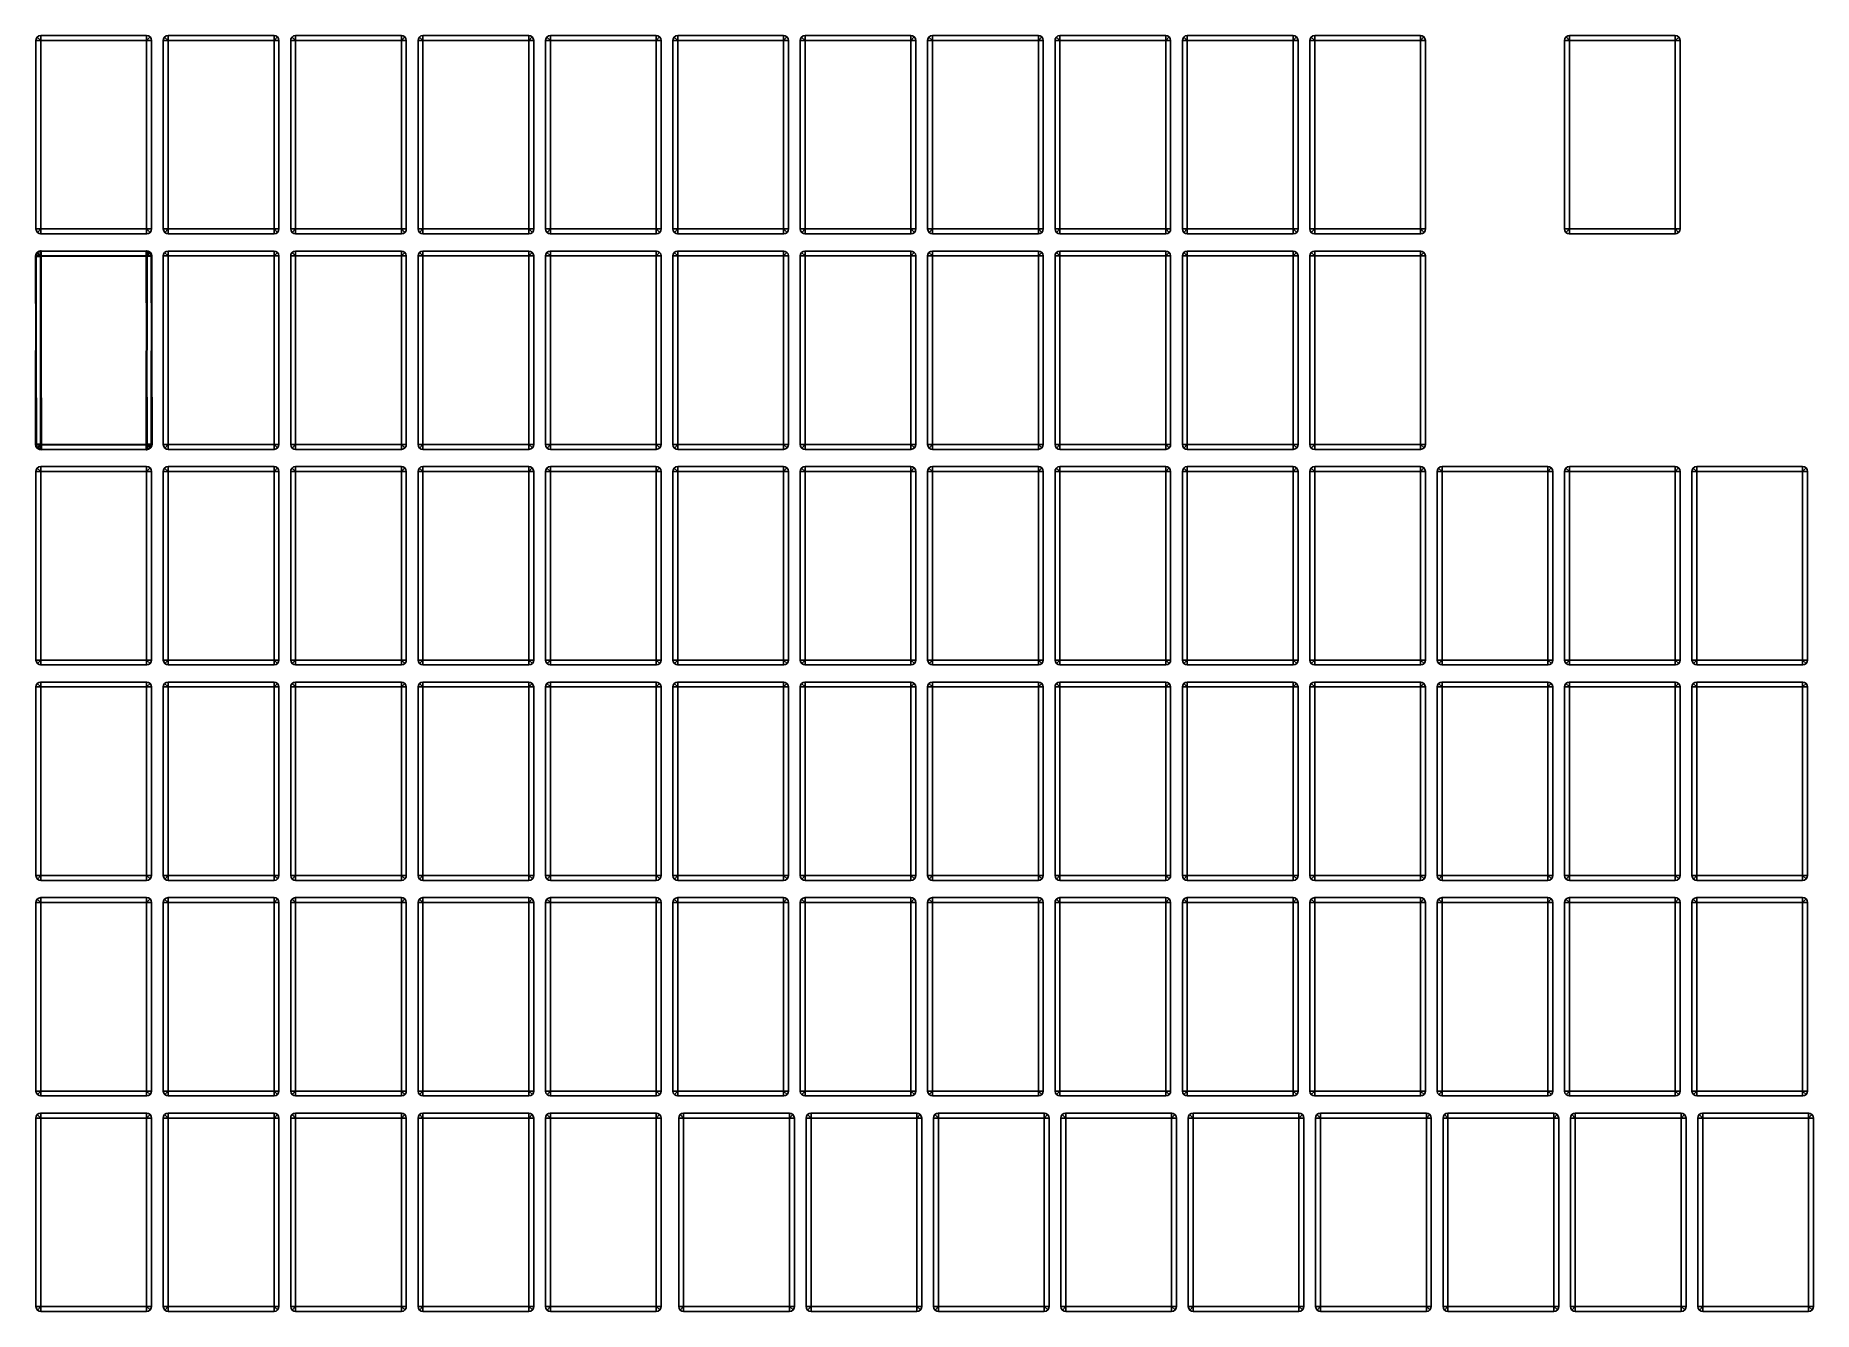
# Model space of a CAD drawing. Extents: x -3 to 87.8, y -49.1 to 16.1.
import ezdxf

# ---------------------------------------------------------------- set-up
doc = ezdxf.new("R2010")
doc.units = 0
for name, color, linetype in [('0-THE_FOOL', 253, 'CONTINUOUS'), ('0-THE_FOOL.1', 253, 'CONTINUOUS'), ('0-THE_FOOL.2', 253, 'CONTINUOUS'), ('0-THE_FOOL_1', 253, 'CONTINUOUS'), ('1-THE_MAGICIAN', 253, 'CONTINUOUS'), ('1-THE_MAGICIAN.1', 253, 'CONTINUOUS'), ('1-THE_MAGICIAN.2', 253, 'CONTINUOUS'), ('10-WHEEL_OF_FORTUNE', 253, 'CONTINUOUS'), ('10-WHEEL_OF_FORTUNE.1', 253, 'CONTINUOUS'), ('10-WHEEL_OF_FORTUNE.2', 253, 'CONTINUOUS'), ('11-JUSTICE', 253, 'CONTINUOUS'), ('11-JUSTICE.1', 253, 'CONTINUOUS'), ('11-JUSTICE.2', 253, 'CONTINUOUS'), ('12-THE_HANGED_MAN', 253, 'CONTINUOUS'), ('12-THE_HANGED_MAN.1', 253, 'CONTINUOUS'), ('12-THE_HANGED_MAN.2', 253, 'CONTINUOUS'), ('13-DEATH', 253, 'CONTINUOUS'), ('13-DEATH.1', 253, 'CONTINUOUS'), ('13-DEATH.2', 253, 'CONTINUOUS'), ('14-TEMPERANCE', 253, 'CONTINUOUS'), ('14-TEMPERANCE.1', 253, 'CONTINUOUS'), ('14-TEMPERANCE.2', 253, 'CONTINUOUS'), ('15-THE_DEVIL', 253, 'CONTINUOUS'), ('15-THE_DEVIL.1', 253, 'CONTINUOUS'), ('15-THE_DEVIL.2', 253, 'CONTINUOUS'), ('16-THE_TOWER', 253, 'CONTINUOUS'), ('16-THE_TOWER.1', 253, 'CONTINUOUS'), ('16-THE_TOWER.2', 253, 'CONTINUOUS'), ('17-THE_STAR', 253, 'CONTINUOUS'), ('17-THE_STAR.1', 253, 'CONTINUOUS'), ('17-THE_STAR.2', 253, 'CONTINUOUS'), ('18-THE_MOON', 253, 'CONTINUOUS'), ('18-THE_MOON.1', 253, 'CONTINUOUS'), ('18-THE_MOON.2', 253, 'CONTINUOUS'), ('19-THE_SUN', 253, 'CONTINUOUS'), ('19-THE_SUN.1', 253, 'CONTINUOUS'), ('19-THE_SUN.2', 253, 'CONTINUOUS'), ('2-THE_HIGH_PRIESTESS', 253, 'CONTINUOUS'), ('2-THE_HIGH_PRIESTESS.1', 253, 'CONTINUOUS'), ('2-THE_HIGH_PRIESTESS.2', 253, 'CONTINUOUS'), ('20-JUDGEMENT', 253, 'CONTINUOUS'), ('20-JUDGEMENT.1', 253, 'CONTINUOUS'), ('20-JUDGEMENT.2', 253, 'CONTINUOUS'), ('21-THE_WORLD', 253, 'CONTINUOUS'), ('21-THE_WORLD.1', 253, 'CONTINUOUS'), ('21-THE_WORLD.2', 253, 'CONTINUOUS'), ('3-THE_EMPRESS', 253, 'CONTINUOUS'), ('3-THE_EMPRESS.1', 253, 'CONTINUOUS'), ('3-THE_EMPRESS.2', 253, 'CONTINUOUS'), ('4-THE_EMPEROR', 253, 'CONTINUOUS'), ('4-THE_EMPEROR.1', 253, 'CONTINUOUS'), ('4-THE_EMPEROR.2', 253, 'CONTINUOUS'), ('5-THE_HIEROPHANT', 253, 'CONTINUOUS'), ('5-THE_HIEROPHANT.1', 253, 'CONTINUOUS'), ('5-THE_HIEROPHANT.2', 253, 'CONTINUOUS'), ('6-THE_LOVERS', 253, 'CONTINUOUS'), ('6-THE_LOVERS.1', 253, 'CONTINUOUS'), ('6-THE_LOVERS.2', 253, 'CONTINUOUS'), ('7-THE_CHARIOT', 253, 'CONTINUOUS'), ('7-THE_CHARIOT.1', 253, 'CONTINUOUS'), ('7-THE_CHARIOT.2', 253, 'CONTINUOUS'), ('8-STRENGTH', 253, 'CONTINUOUS'), ('8-STRENGTH.1', 253, 'CONTINUOUS'), ('8-STRENGTH.2', 253, 'CONTINUOUS'), ('9-THE_HERMIT', 253, 'CONTINUOUS'), ('9-THE_HERMIT.1', 253, 'CONTINUOUS'), ('9-THE_HERMIT.2', 253, 'CONTINUOUS'), ('CUPS-10', 253, 'CONTINUOUS'), ('CUPS-10.1', 253, 'CONTINUOUS'), ('CUPS-10.2', 253, 'CONTINUOUS'), ('CUPS-2', 253, 'CONTINUOUS'), ('CUPS-2.1', 253, 'CONTINUOUS'), ('CUPS-2.2', 253, 'CONTINUOUS'), ('CUPS-3', 253, 'CONTINUOUS'), ('CUPS-3.1', 253, 'CONTINUOUS'), ('CUPS-3.2', 253, 'CONTINUOUS'), ('CUPS-4', 253, 'CONTINUOUS'), ('CUPS-4.1', 253, 'CONTINUOUS'), ('CUPS-4.2', 253, 'CONTINUOUS'), ('CUPS-5', 253, 'CONTINUOUS'), ('CUPS-5.1', 253, 'CONTINUOUS'), ('CUPS-5.2', 253, 'CONTINUOUS'), ('CUPS-6', 253, 'CONTINUOUS'), ('CUPS-6.1', 253, 'CONTINUOUS'), ('CUPS-6.2', 253, 'CONTINUOUS'), ('CUPS-7', 253, 'CONTINUOUS'), ('CUPS-7.1', 253, 'CONTINUOUS'), ('CUPS-7.2', 253, 'CONTINUOUS'), ('CUPS-8', 253, 'CONTINUOUS'), ('CUPS-8.1', 253, 'CONTINUOUS'), ('CUPS-8.2', 253, 'CONTINUOUS'), ('CUPS-9', 253, 'CONTINUOUS'), ('CUPS-9.1', 253, 'CONTINUOUS'), ('CUPS-9.2', 253, 'CONTINUOUS'), ('CUPS-ACE', 253, 'CONTINUOUS'), ('CUPS-ACE.1', 253, 'CONTINUOUS'), ('CUPS-ACE.2', 253, 'CONTINUOUS'), ('CUPS-KING', 253, 'CONTINUOUS'), ('CUPS-KING.1', 253, 'CONTINUOUS'), ('CUPS-KING.2', 253, 'CONTINUOUS'), ('CUPS-KNIGHT', 253, 'CONTINUOUS'), ('CUPS-KNIGHT.1', 253, 'CONTINUOUS'), ('CUPS-KNIGHT.2', 253, 'CONTINUOUS'), ('CUPS-PAGE', 253, 'CONTINUOUS'), ('CUPS-PAGE.1', 253, 'CONTINUOUS'), ('CUPS-PAGE.2', 253, 'CONTINUOUS'), ('CUPS-QUEEN', 253, 'CONTINUOUS'), ('CUPS-QUEEN.1', 253, 'CONTINUOUS'), ('CUPS-QUEEN.2', 253, 'CONTINUOUS'), ('PENTACLES-10', 253, 'CONTINUOUS'), ('PENTACLES-10.1', 253, 'CONTINUOUS'), ('PENTACLES-10.2', 253, 'CONTINUOUS'), ('PENTACLES-2', 253, 'CONTINUOUS'), ('PENTACLES-2.1', 253, 'CONTINUOUS'), ('PENTACLES-2.2', 253, 'CONTINUOUS'), ('PENTACLES-3', 253, 'CONTINUOUS'), ('PENTACLES-3.1', 253, 'CONTINUOUS'), ('PENTACLES-3.2', 253, 'CONTINUOUS'), ('PENTACLES-4', 253, 'CONTINUOUS'), ('PENTACLES-4.1', 253, 'CONTINUOUS'), ('PENTACLES-4.2', 253, 'CONTINUOUS'), ('PENTACLES-5', 253, 'CONTINUOUS'), ('PENTACLES-5.1', 253, 'CONTINUOUS'), ('PENTACLES-5.2', 253, 'CONTINUOUS'), ('PENTACLES-6', 253, 'CONTINUOUS'), ('PENTACLES-6.1', 253, 'CONTINUOUS'), ('PENTACLES-6.2', 253, 'CONTINUOUS'), ('PENTACLES-7', 253, 'CONTINUOUS'), ('PENTACLES-7.1', 253, 'CONTINUOUS'), ('PENTACLES-7.2', 253, 'CONTINUOUS'), ('PENTACLES-8', 253, 'CONTINUOUS'), ('PENTACLES-8.1', 253, 'CONTINUOUS'), ('PENTACLES-8.2', 253, 'CONTINUOUS'), ('PENTACLES-9', 253, 'CONTINUOUS'), ('PENTACLES-9.1', 253, 'CONTINUOUS'), ('PENTACLES-9.2', 253, 'CONTINUOUS'), ('PENTACLES-ACE', 253, 'CONTINUOUS'), ('PENTACLES-ACE.1', 253, 'CONTINUOUS'), ('PENTACLES-ACE.2', 253, 'CONTINUOUS'), ('PENTACLES-KING', 253, 'CONTINUOUS'), ('PENTACLES-KING.1', 253, 'CONTINUOUS'), ('PENTACLES-KING.2', 253, 'CONTINUOUS'), ('PENTACLES-KNIGHT', 253, 'CONTINUOUS'), ('PENTACLES-KNIGHT.1', 253, 'CONTINUOUS'), ('PENTACLES-KNIGHT.2', 253, 'CONTINUOUS'), ('PENTACLES-PAGE', 253, 'CONTINUOUS'), ('PENTACLES-PAGE.1', 253, 'CONTINUOUS'), ('PENTACLES-PAGE.2', 253, 'CONTINUOUS'), ('PENTACLES-QUEEN', 253, 'CONTINUOUS'), ('PENTACLES-QUEEN.1', 253, 'CONTINUOUS'), ('PENTACLES-QUEEN.2', 253, 'CONTINUOUS'), ('SWORDS-10', 253, 'CONTINUOUS'), ('SWORDS-10.1', 253, 'CONTINUOUS'), ('SWORDS-10.2', 253, 'CONTINUOUS'), ('SWORDS-2', 253, 'CONTINUOUS'), ('SWORDS-2.1', 253, 'CONTINUOUS'), ('SWORDS-2.2', 253, 'CONTINUOUS'), ('SWORDS-3', 253, 'CONTINUOUS'), ('SWORDS-3.1', 253, 'CONTINUOUS'), ('SWORDS-3.2', 253, 'CONTINUOUS'), ('SWORDS-4', 253, 'CONTINUOUS'), ('SWORDS-4.1', 253, 'CONTINUOUS'), ('SWORDS-4.2', 253, 'CONTINUOUS'), ('SWORDS-5', 253, 'CONTINUOUS'), ('SWORDS-5.1', 253, 'CONTINUOUS'), ('SWORDS-5.2', 253, 'CONTINUOUS'), ('SWORDS-6', 253, 'CONTINUOUS'), ('SWORDS-6.1', 253, 'CONTINUOUS'), ('SWORDS-6.2', 253, 'CONTINUOUS'), ('SWORDS-7', 253, 'CONTINUOUS'), ('SWORDS-7.1', 253, 'CONTINUOUS'), ('SWORDS-7.2', 253, 'CONTINUOUS'), ('SWORDS-8', 253, 'CONTINUOUS'), ('SWORDS-8.1', 253, 'CONTINUOUS'), ('SWORDS-8.2', 253, 'CONTINUOUS'), ('SWORDS-9', 253, 'CONTINUOUS'), ('SWORDS-9.1', 253, 'CONTINUOUS'), ('SWORDS-9.2', 253, 'CONTINUOUS'), ('SWORDS-ACE', 253, 'CONTINUOUS'), ('SWORDS-ACE.1', 253, 'CONTINUOUS'), ('SWORDS-ACE.2', 253, 'CONTINUOUS'), ('SWORDS-KING', 253, 'CONTINUOUS'), ('SWORDS-KING.1', 253, 'CONTINUOUS'), ('SWORDS-KING.2', 253, 'CONTINUOUS'), ('SWORDS-KNIGHT', 253, 'CONTINUOUS'), ('SWORDS-KNIGHT.1', 253, 'CONTINUOUS'), ('SWORDS-KNIGHT.2', 253, 'CONTINUOUS'), ('SWORDS-PAGE', 253, 'CONTINUOUS'), ('SWORDS-PAGE.1', 253, 'CONTINUOUS'), ('SWORDS-PAGE.2', 253, 'CONTINUOUS'), ('SWORDS-QUEEN', 253, 'CONTINUOUS'), ('SWORDS-QUEEN.1', 253, 'CONTINUOUS'), ('SWORDS-QUEEN.2', 253, 'CONTINUOUS'), ('WANDS-10', 253, 'CONTINUOUS'), ('WANDS-10.1', 253, 'CONTINUOUS'), ('WANDS-10.2', 253, 'CONTINUOUS'), ('WANDS-2', 253, 'CONTINUOUS'), ('WANDS-2.1', 253, 'CONTINUOUS'), ('WANDS-2.2', 253, 'CONTINUOUS'), ('WANDS-3', 253, 'CONTINUOUS'), ('WANDS-3.1', 253, 'CONTINUOUS'), ('WANDS-3.2', 253, 'CONTINUOUS'), ('WANDS-4', 253, 'CONTINUOUS'), ('WANDS-4.1', 253, 'CONTINUOUS'), ('WANDS-4.2', 253, 'CONTINUOUS'), ('WANDS-5', 253, 'CONTINUOUS'), ('WANDS-5.1', 253, 'CONTINUOUS'), ('WANDS-5.2', 253, 'CONTINUOUS'), ('WANDS-6', 253, 'CONTINUOUS'), ('WANDS-6.1', 253, 'CONTINUOUS'), ('WANDS-6.2', 253, 'CONTINUOUS'), ('WANDS-7', 253, 'CONTINUOUS'), ('WANDS-7.1', 253, 'CONTINUOUS'), ('WANDS-7.2', 253, 'CONTINUOUS'), ('WANDS-8', 253, 'CONTINUOUS'), ('WANDS-8.1', 253, 'CONTINUOUS'), ('WANDS-8.2', 253, 'CONTINUOUS'), ('WANDS-9', 253, 'CONTINUOUS'), ('WANDS-9.1', 253, 'CONTINUOUS'), ('WANDS-9.2', 253, 'CONTINUOUS'), ('WANDS-ACE', 253, 'CONTINUOUS'), ('WANDS-ACE.1', 253, 'CONTINUOUS'), ('WANDS-ACE.2', 253, 'CONTINUOUS'), ('WANDS-KING', 253, 'CONTINUOUS'), ('WANDS-KING.1', 253, 'CONTINUOUS'), ('WANDS-KING.2', 253, 'CONTINUOUS'), ('WANDS-KNIGHT', 253, 'CONTINUOUS'), ('WANDS-KNIGHT.1', 253, 'CONTINUOUS'), ('WANDS-KNIGHT.2', 253, 'CONTINUOUS'), ('WANDS-PAGE', 253, 'CONTINUOUS'), ('WANDS-PAGE.1', 253, 'CONTINUOUS'), ('WANDS-PAGE.2', 253, 'CONTINUOUS'), ('WANDS-QUEEN', 253, 'CONTINUOUS'), ('WANDS-QUEEN.1', 253, 'CONTINUOUS'), ('WANDS-QUEEN.2', 253, 'CONTINUOUS')]:
    doc.layers.add(name, color=color, linetype=linetype)

msp = doc.modelspace()

# ---------------------------------------------------------------- meshes
at = {"layer": '0-THE_FOOL'}
mesh = msp.add_polyface(dxfattribs=at)
corners = [(-2.7, -5.0615, 0.03), (-2.9288, -4.9125, 0.03), (2.8714, 4.9937), (2.7865, 5.0462), (2.7, -5.0615, 0.03), (-2.8822, 4.9829, 0.03), (-2.7, 5.0615), (-2.801, 5.0403), (-2.8822, 4.9829), (-2.9347, 4.898), (2.801, -5.0403, 0.03), (2.8822, -4.9829, 0.03), (2.9347, -4.898, 0.03), (-2.8714, -4.9937, 0.03), (2.95, 4.8115), (-2.7865, -5.0462), (-2.7, -5.0615), (2.9288, 4.9125), (2.7, 5.0615), (-2.95, 4.8115, 0.03), (2.8822, -4.9829), (2.9347, -4.898), (-2.95, 4.8115), (2.95, -4.8115, 0.03), (-2.95, -4.8115), (-2.9288, -4.9125), (-2.8714, -4.9937), (2.7865, 5.0462, 0.03), (2.7, 5.0615, 0.03), (-2.9347, 4.898, 0.03), (-2.7865, -5.0462, 0.03), (-2.801, 5.0403, 0.03), (2.7, -5.0615), (2.801, -5.0403), (2.95, -4.8115), (2.95, 4.8115, 0.03), (-2.95, -4.8115, 0.03), (2.9288, 4.9125, 0.03), (2.8714, 4.9937, 0.03), (-2.7, 5.0615, 0.03), (2.7, 4.8115), (2.7, 4.8115, 0.03), (2.7, -4.8115, 0.03), (2.7, -4.8115), (-2.7, 4.8115, 0.03), (-2.7, 4.8115), (-2.7, -4.8115), (-2.7, -4.8115, 0.03)]
mesh.append_faces([[corners[k] for k in face] for face in [(14, 35, 37, 17), (17, 37, 38, 2), (2, 38, 27, 3), (3, 27, 28, 18), (18, 28, 39, 6), (45, 22, 24, 46), (6, 39, 31, 7), (7, 31, 5, 8), (8, 5, 29, 9), (9, 29, 19, 22), (22, 19, 36, 24), (37, 35, 41, 38), (24, 36, 1, 25), (25, 1, 13, 26), (26, 13, 30, 15), (15, 30, 0, 16), (16, 0, 4, 32), (41, 28, 27, 38), (32, 4, 10, 33), (33, 10, 11, 20), (20, 11, 12, 21), (21, 12, 23, 34), (34, 23, 35, 14), (43, 34, 14, 40), (40, 2, 3, 18), (42, 47, 44, 41), (46, 43, 40, 45), (43, 32, 33, 20), (43, 20, 21, 34), (18, 6, 45, 40), (47, 36, 19, 44), (44, 19, 29, 5), (41, 44, 39, 28), (44, 5, 31, 39), (40, 14, 17, 2), (46, 26, 15, 16), (42, 23, 12, 11), (43, 46, 16, 32), (46, 24, 25, 26), (35, 23, 42, 41), (42, 11, 10, 4), (4, 0, 47, 42), (45, 6, 7, 8), (45, 8, 9, 22), (47, 0, 30, 13), (47, 13, 1, 36)]])
at = {"layer": '0-THE_FOOL.1'}
mesh = msp.add_polyface(dxfattribs=at)
corners = [(-2.6823, -5.0709, 2.34), (-2.9117, -4.9227, 2.34), (2.8539, 5.0037, 2.31), (2.7689, 5.0559, 2.31), (2.7177, -5.052, 2.34), (-2.8996, 4.9728, 2.34), (-2.7177, 5.052, 2.31), (-2.8186, 5.0305, 2.31), (-2.8996, 4.9728, 2.31), (-2.9518, 4.8877, 2.31), (2.8186, -5.0305, 2.34), (2.8996, -4.9728, 2.34), (2.9518, -4.8877, 2.34), (-2.8539, -5.0037, 2.34), (2.9332, 4.8218, 2.31), (-2.7689, -5.0559, 2.31), (-2.6823, -5.0709, 2.31), (2.9117, 4.9227, 2.31), (2.6823, 5.0709, 2.31), (-2.9668, 4.8012, 2.34), (2.8996, -4.9728, 2.31), (2.9518, -4.8877, 2.31), (-2.9668, 4.8012, 2.31), (2.9668, -4.8012, 2.34), (-2.9332, -4.8218, 2.31), (-2.9117, -4.9227, 2.31), (-2.8539, -5.0037, 2.31), (2.7689, 5.0559, 2.34), (2.6823, 5.0709, 2.34), (-2.9518, 4.8877, 2.34), (-2.7689, -5.0559, 2.34), (-2.8186, 5.0305, 2.34), (2.7177, -5.052, 2.31), (2.8186, -5.0305, 2.31), (2.9668, -4.8012, 2.31), (2.9332, 4.8218, 2.34), (-2.9332, -4.8218, 2.34), (2.9117, 4.9227, 2.34), (2.8539, 5.0037, 2.34), (-2.7177, 5.052, 2.34), (2.6832, 4.8209, 2.31), (2.6832, 4.8209, 2.34), (2.7168, -4.802, 2.34), (2.7168, -4.802, 2.31), (-2.7168, 4.802, 2.34), (-2.7168, 4.802, 2.31), (-2.6832, -4.8209, 2.31), (-2.6832, -4.8209, 2.34)]
mesh.append_faces([[corners[k] for k in face] for face in [(14, 35, 37, 17), (17, 37, 38, 2), (2, 38, 27, 3), (3, 27, 28, 18), (18, 28, 39, 6), (45, 22, 24, 46), (6, 39, 31, 7), (7, 31, 5, 8), (8, 5, 29, 9), (9, 29, 19, 22), (22, 19, 36, 24), (37, 35, 41, 38), (24, 36, 1, 25), (25, 1, 13, 26), (26, 13, 30, 15), (15, 30, 0, 16), (16, 0, 4, 32), (41, 28, 27, 38), (32, 4, 10, 33), (33, 10, 11, 20), (20, 11, 12, 21), (21, 12, 23, 34), (34, 23, 35, 14), (43, 34, 14, 40), (40, 2, 3, 18), (42, 47, 44, 41), (46, 43, 40, 45), (43, 32, 33, 20), (43, 20, 21, 34), (18, 6, 45, 40), (47, 36, 19, 44), (44, 19, 29, 5), (41, 44, 39, 28), (44, 5, 31, 39), (40, 14, 17, 2), (46, 26, 15, 16), (42, 23, 12, 11), (43, 46, 16, 32), (46, 24, 25, 26), (35, 23, 42, 41), (42, 11, 10, 4), (4, 0, 47, 42), (45, 6, 7, 8), (45, 8, 9, 22), (47, 0, 30, 13), (47, 13, 1, 36)]])
at = {"layer": '0-THE_FOOL.2'}
mesh = msp.add_polyface(dxfattribs=at)
corners = [(-2.7, 5.9385, 0.03), (-2.9288, 6.0875, 0.03), (2.8714, 15.9937), (2.7865, 16.0462), (2.7, 5.9385, 0.03), (-2.8822, 15.9829, 0.03), (-2.7, 16.0615), (-2.801, 16.0403), (-2.8822, 15.9829), (-2.9347, 15.898), (2.801, 5.9597, 0.03), (2.8822, 6.0171, 0.03), (2.9347, 6.102, 0.03), (-2.8714, 6.0063, 0.03), (2.95, 15.8115), (-2.7865, 5.9538), (-2.7, 5.9385), (2.9288, 15.9125), (2.7, 16.0615), (-2.95, 15.8115, 0.03), (2.8822, 6.0171), (2.9347, 6.102), (-2.95, 15.8115), (2.95, 6.1885, 0.03), (-2.95, 6.1885), (-2.9288, 6.0875), (-2.8714, 6.0063), (2.7865, 16.0462, 0.03), (2.7, 16.0615, 0.03), (-2.9347, 15.898, 0.03), (-2.7865, 5.9538, 0.03), (-2.801, 16.0403, 0.03), (2.7, 5.9385), (2.801, 5.9597), (2.95, 6.1885), (2.95, 15.8115, 0.03), (-2.95, 6.1885, 0.03), (2.9288, 15.9125, 0.03), (2.8714, 15.9937, 0.03), (-2.7, 16.0615, 0.03), (2.7, 15.8115), (2.7, 15.8115, 0.03), (2.7, 6.1885, 0.03), (2.7, 6.1885), (-2.7, 15.8115, 0.03), (-2.7, 15.8115), (-2.7, 6.1885), (-2.7, 6.1885, 0.03)]
mesh.append_faces([[corners[k] for k in face] for face in [(14, 35, 37, 17), (17, 37, 38, 2), (2, 38, 27, 3), (3, 27, 28, 18), (18, 28, 39, 6), (45, 22, 24, 46), (6, 39, 31, 7), (7, 31, 5, 8), (8, 5, 29, 9), (9, 29, 19, 22), (22, 19, 36, 24), (37, 35, 41, 38), (24, 36, 1, 25), (25, 1, 13, 26), (26, 13, 30, 15), (15, 30, 0, 16), (16, 0, 4, 32), (41, 28, 27, 38), (32, 4, 10, 33), (33, 10, 11, 20), (20, 11, 12, 21), (21, 12, 23, 34), (34, 23, 35, 14), (43, 34, 14, 40), (40, 2, 3, 18), (42, 47, 44, 41), (46, 43, 40, 45), (43, 32, 33, 20), (43, 20, 21, 34), (18, 6, 45, 40), (47, 36, 19, 44), (44, 19, 29, 5), (41, 44, 39, 28), (44, 5, 31, 39), (40, 14, 17, 2), (46, 26, 15, 16), (42, 23, 12, 11), (43, 46, 16, 32), (46, 24, 25, 26), (35, 23, 42, 41), (42, 11, 10, 4), (4, 0, 47, 42), (45, 6, 7, 8), (45, 8, 9, 22), (47, 0, 30, 13), (47, 13, 1, 36)]])
at = {"layer": '0-THE_FOOL_1'}
mesh = msp.add_polyface(dxfattribs=at)
corners = [(75.3, 16.0615), (75.0712, 15.9125), (80.8714, 6.0063, 0.03), (80.7865, 5.9538, 0.03), (80.7, 16.0615), (75.1178, 6.0171), (75.3, 5.9385, 0.03), (75.199, 5.9597, 0.03), (75.1178, 6.0171, 0.03), (75.0653, 6.102, 0.03), (80.801, 16.0403), (80.8822, 15.9829), (80.9347, 15.898), (75.1286, 15.9937), (80.95, 6.1885, 0.03), (75.2135, 16.0462, 0.03), (75.3, 16.0615, 0.03), (80.9288, 6.0875, 0.03), (80.7, 5.9385, 0.03), (75.05, 6.1885), (80.8822, 15.9829, 0.03), (80.9347, 15.898, 0.03), (75.05, 6.1885, 0.03), (80.95, 15.8115), (75.05, 15.8115, 0.03), (75.0712, 15.9125, 0.03), (75.1286, 15.9937, 0.03), (80.7865, 5.9538), (80.7, 5.9385), (75.0653, 6.102), (75.2135, 16.0462), (75.199, 5.9597), (80.7, 16.0615, 0.03), (80.801, 16.0403, 0.03), (80.95, 15.8115, 0.03), (80.95, 6.1885), (75.05, 15.8115), (80.9288, 6.0875), (80.8714, 6.0063), (75.3, 5.9385), (80.7, 6.1885, 0.03), (80.7, 6.1885), (80.7, 15.8115), (80.7, 15.8115, 0.03), (75.3, 6.1885), (75.3, 6.1885, 0.03), (75.3, 15.8115, 0.03), (75.3, 15.8115)]
mesh.append_faces([[corners[k] for k in face] for face in [(14, 35, 37, 17), (17, 37, 38, 2), (2, 38, 27, 3), (3, 27, 28, 18), (18, 28, 39, 6), (45, 22, 24, 46), (6, 39, 31, 7), (7, 31, 5, 8), (8, 5, 29, 9), (9, 29, 19, 22), (22, 19, 36, 24), (37, 35, 41, 38), (24, 36, 1, 25), (25, 1, 13, 26), (26, 13, 30, 15), (15, 30, 0, 16), (16, 0, 4, 32), (41, 28, 27, 38), (32, 4, 10, 33), (33, 10, 11, 20), (20, 11, 12, 21), (21, 12, 23, 34), (34, 23, 35, 14), (43, 34, 14, 40), (40, 2, 3, 18), (42, 47, 44, 41), (46, 43, 40, 45), (43, 32, 33, 20), (43, 20, 21, 34), (18, 6, 45, 40), (47, 36, 19, 44), (44, 19, 29, 5), (41, 44, 39, 28), (44, 5, 31, 39), (40, 14, 17, 2), (46, 26, 15, 16), (42, 23, 12, 11), (43, 46, 16, 32), (46, 24, 25, 26), (35, 23, 42, 41), (42, 11, 10, 4), (4, 0, 47, 42), (45, 6, 7, 8), (45, 8, 9, 22), (47, 0, 30, 13), (47, 13, 1, 36)]])
at = {"layer": '1-THE_MAGICIAN'}
mesh = msp.add_polyface(dxfattribs=at)
corners = [(-2.7, -5.0615, 0.03), (-2.9288, -4.9125, 0.03), (2.8714, 4.9937), (2.7865, 5.0462), (2.7, -5.0615, 0.03), (-2.8822, 4.9829, 0.03), (-2.7, 5.0615), (-2.801, 5.0403), (-2.8822, 4.9829), (-2.9347, 4.898), (2.801, -5.0403, 0.03), (2.8822, -4.9829, 0.03), (2.9347, -4.898, 0.03), (-2.8714, -4.9937, 0.03), (2.95, 4.8115), (-2.7865, -5.0462), (-2.7, -5.0615), (2.9288, 4.9125), (2.7, 5.0615), (-2.95, 4.8115, 0.03), (2.8822, -4.9829), (2.9347, -4.898), (-2.95, 4.8115), (2.95, -4.8115, 0.03), (-2.95, -4.8115), (-2.9288, -4.9125), (-2.8714, -4.9937), (2.7865, 5.0462, 0.03), (2.7, 5.0615, 0.03), (-2.9347, 4.898, 0.03), (-2.7865, -5.0462, 0.03), (-2.801, 5.0403, 0.03), (2.7, -5.0615), (2.801, -5.0403), (2.95, -4.8115), (2.95, 4.8115, 0.03), (-2.95, -4.8115, 0.03), (2.9288, 4.9125, 0.03), (2.8714, 4.9937, 0.03), (-2.7, 5.0615, 0.03), (2.7, 4.8115), (2.7, 4.8115, 0.03), (2.7, -4.8115, 0.03), (2.7, -4.8115), (-2.7, 4.8115, 0.03), (-2.7, 4.8115), (-2.7, -4.8115), (-2.7, -4.8115, 0.03)]
mesh.append_faces([[corners[k] for k in face] for face in [(14, 35, 37, 17), (17, 37, 38, 2), (2, 38, 27, 3), (3, 27, 28, 18), (18, 28, 39, 6), (45, 22, 24, 46), (6, 39, 31, 7), (7, 31, 5, 8), (8, 5, 29, 9), (9, 29, 19, 22), (22, 19, 36, 24), (37, 35, 41, 38), (24, 36, 1, 25), (25, 1, 13, 26), (26, 13, 30, 15), (15, 30, 0, 16), (16, 0, 4, 32), (41, 28, 27, 38), (32, 4, 10, 33), (33, 10, 11, 20), (20, 11, 12, 21), (21, 12, 23, 34), (34, 23, 35, 14), (43, 34, 14, 40), (40, 2, 3, 18), (42, 47, 44, 41), (46, 43, 40, 45), (43, 32, 33, 20), (43, 20, 21, 34), (18, 6, 45, 40), (47, 36, 19, 44), (44, 19, 29, 5), (41, 44, 39, 28), (44, 5, 31, 39), (40, 14, 17, 2), (46, 26, 15, 16), (42, 23, 12, 11), (43, 46, 16, 32), (46, 24, 25, 26), (35, 23, 42, 41), (42, 11, 10, 4), (4, 0, 47, 42), (45, 6, 7, 8), (45, 8, 9, 22), (47, 0, 30, 13), (47, 13, 1, 36)]])
at = {"layer": '1-THE_MAGICIAN.1'}
mesh = msp.add_polyface(dxfattribs=at)
corners = [(-2.7, -5.0615, 2.31), (-2.9288, -4.9125, 2.31), (2.8714, 4.9937, 2.28), (2.7865, 5.0462, 2.28), (2.7, -5.0615, 2.31), (-2.8822, 4.9829, 2.31), (-2.7, 5.0615, 2.28), (-2.801, 5.0403, 2.28), (-2.8822, 4.9829, 2.28), (-2.9347, 4.898, 2.28), (2.801, -5.0403, 2.31), (2.8822, -4.9829, 2.31), (2.9347, -4.898, 2.31), (-2.8714, -4.9937, 2.31), (2.95, 4.8115, 2.28), (-2.7865, -5.0462, 2.28), (-2.7, -5.0615, 2.28), (2.9288, 4.9125, 2.28), (2.7, 5.0615, 2.28), (-2.95, 4.8115, 2.31), (2.8822, -4.9829, 2.28), (2.9347, -4.898, 2.28), (-2.95, 4.8115, 2.28), (2.95, -4.8115, 2.31), (-2.95, -4.8115, 2.28), (-2.9288, -4.9125, 2.28), (-2.8714, -4.9937, 2.28), (2.7865, 5.0462, 2.31), (2.7, 5.0615, 2.31), (-2.9347, 4.898, 2.31), (-2.7865, -5.0462, 2.31), (-2.801, 5.0403, 2.31), (2.7, -5.0615, 2.28), (2.801, -5.0403, 2.28), (2.95, -4.8115, 2.28), (2.95, 4.8115, 2.31), (-2.95, -4.8115, 2.31), (2.9288, 4.9125, 2.31), (2.8714, 4.9937, 2.31), (-2.7, 5.0615, 2.31), (2.7, 4.8115, 2.28), (2.7, 4.8115, 2.31), (2.7, -4.8115, 2.31), (2.7, -4.8115, 2.28), (-2.7, 4.8115, 2.31), (-2.7, 4.8115, 2.28), (-2.7, -4.8115, 2.28), (-2.7, -4.8115, 2.31)]
mesh.append_faces([[corners[k] for k in face] for face in [(14, 35, 37, 17), (17, 37, 38, 2), (2, 38, 27, 3), (3, 27, 28, 18), (18, 28, 39, 6), (45, 22, 24, 46), (6, 39, 31, 7), (7, 31, 5, 8), (8, 5, 29, 9), (9, 29, 19, 22), (22, 19, 36, 24), (37, 35, 41, 38), (24, 36, 1, 25), (25, 1, 13, 26), (26, 13, 30, 15), (15, 30, 0, 16), (16, 0, 4, 32), (41, 28, 27, 38), (32, 4, 10, 33), (33, 10, 11, 20), (20, 11, 12, 21), (21, 12, 23, 34), (34, 23, 35, 14), (43, 34, 14, 40), (40, 2, 3, 18), (42, 47, 44, 41), (46, 43, 40, 45), (43, 32, 33, 20), (43, 20, 21, 34), (18, 6, 45, 40), (47, 36, 19, 44), (44, 19, 29, 5), (41, 44, 39, 28), (44, 5, 31, 39), (40, 14, 17, 2), (46, 26, 15, 16), (42, 23, 12, 11), (43, 46, 16, 32), (46, 24, 25, 26), (35, 23, 42, 41), (42, 11, 10, 4), (4, 0, 47, 42), (45, 6, 7, 8), (45, 8, 9, 22), (47, 0, 30, 13), (47, 13, 1, 36)]])
at = {"layer": '1-THE_MAGICIAN.2'}
mesh = msp.add_polyface(dxfattribs=at)
corners = [(3.8, 5.9385, 0.03), (3.5712, 6.0875, 0.03), (9.3714, 15.9937), (9.2865, 16.0462), (9.2, 5.9385, 0.03), (3.6178, 15.9829, 0.03), (3.8, 16.0615), (3.699, 16.0403), (3.6178, 15.9829), (3.5653, 15.898), (9.301, 5.9597, 0.03), (9.3822, 6.0171, 0.03), (9.4347, 6.102, 0.03), (3.6286, 6.0063, 0.03), (9.45, 15.8115), (3.7135, 5.9538), (3.8, 5.9385), (9.4288, 15.9125), (9.2, 16.0615), (3.55, 15.8115, 0.03), (9.3822, 6.0171), (9.4347, 6.102), (3.55, 15.8115), (9.45, 6.1885, 0.03), (3.55, 6.1885), (3.5712, 6.0875), (3.6286, 6.0063), (9.2865, 16.0462, 0.03), (9.2, 16.0615, 0.03), (3.5653, 15.898, 0.03), (3.7135, 5.9538, 0.03), (3.699, 16.0403, 0.03), (9.2, 5.9385), (9.301, 5.9597), (9.45, 6.1885), (9.45, 15.8115, 0.03), (3.55, 6.1885, 0.03), (9.4288, 15.9125, 0.03), (9.3714, 15.9937, 0.03), (3.8, 16.0615, 0.03), (9.2, 15.8115), (9.2, 15.8115, 0.03), (9.2, 6.1885, 0.03), (9.2, 6.1885), (3.8, 15.8115, 0.03), (3.8, 15.8115), (3.8, 6.1885), (3.8, 6.1885, 0.03)]
mesh.append_faces([[corners[k] for k in face] for face in [(14, 35, 37, 17), (17, 37, 38, 2), (2, 38, 27, 3), (3, 27, 28, 18), (18, 28, 39, 6), (45, 22, 24, 46), (6, 39, 31, 7), (7, 31, 5, 8), (8, 5, 29, 9), (9, 29, 19, 22), (22, 19, 36, 24), (37, 35, 41, 38), (24, 36, 1, 25), (25, 1, 13, 26), (26, 13, 30, 15), (15, 30, 0, 16), (16, 0, 4, 32), (41, 28, 27, 38), (32, 4, 10, 33), (33, 10, 11, 20), (20, 11, 12, 21), (21, 12, 23, 34), (34, 23, 35, 14), (43, 34, 14, 40), (40, 2, 3, 18), (42, 47, 44, 41), (46, 43, 40, 45), (43, 32, 33, 20), (43, 20, 21, 34), (18, 6, 45, 40), (47, 36, 19, 44), (44, 19, 29, 5), (41, 44, 39, 28), (44, 5, 31, 39), (40, 14, 17, 2), (46, 26, 15, 16), (42, 23, 12, 11), (43, 46, 16, 32), (46, 24, 25, 26), (35, 23, 42, 41), (42, 11, 10, 4), (4, 0, 47, 42), (45, 6, 7, 8), (45, 8, 9, 22), (47, 0, 30, 13), (47, 13, 1, 36)]])
at = {"layer": '10-WHEEL_OF_FORTUNE'}
mesh = msp.add_polyface(dxfattribs=at)
corners = [(-2.7, -5.0615, 0.03), (-2.9288, -4.9125, 0.03), (2.8714, 4.9937), (2.7865, 5.0462), (2.7, -5.0615, 0.03), (-2.8822, 4.9829, 0.03), (-2.7, 5.0615), (-2.801, 5.0403), (-2.8822, 4.9829), (-2.9347, 4.898), (2.801, -5.0403, 0.03), (2.8822, -4.9829, 0.03), (2.9347, -4.898, 0.03), (-2.8714, -4.9937, 0.03), (2.95, 4.8115), (-2.7865, -5.0462), (-2.7, -5.0615), (2.9288, 4.9125), (2.7, 5.0615), (-2.95, 4.8115, 0.03), (2.8822, -4.9829), (2.9347, -4.898), (-2.95, 4.8115), (2.95, -4.8115, 0.03), (-2.95, -4.8115), (-2.9288, -4.9125), (-2.8714, -4.9937), (2.7865, 5.0462, 0.03), (2.7, 5.0615, 0.03), (-2.9347, 4.898, 0.03), (-2.7865, -5.0462, 0.03), (-2.801, 5.0403, 0.03), (2.7, -5.0615), (2.801, -5.0403), (2.95, -4.8115), (2.95, 4.8115, 0.03), (-2.95, -4.8115, 0.03), (2.9288, 4.9125, 0.03), (2.8714, 4.9937, 0.03), (-2.7, 5.0615, 0.03), (2.7, 4.8115), (2.7, 4.8115, 0.03), (2.7, -4.8115, 0.03), (2.7, -4.8115), (-2.7, 4.8115, 0.03), (-2.7, 4.8115), (-2.7, -4.8115), (-2.7, -4.8115, 0.03)]
mesh.append_faces([[corners[k] for k in face] for face in [(14, 35, 37, 17), (17, 37, 38, 2), (2, 38, 27, 3), (3, 27, 28, 18), (18, 28, 39, 6), (45, 22, 24, 46), (6, 39, 31, 7), (7, 31, 5, 8), (8, 5, 29, 9), (9, 29, 19, 22), (22, 19, 36, 24), (37, 35, 41, 38), (24, 36, 1, 25), (25, 1, 13, 26), (26, 13, 30, 15), (15, 30, 0, 16), (16, 0, 4, 32), (41, 28, 27, 38), (32, 4, 10, 33), (33, 10, 11, 20), (20, 11, 12, 21), (21, 12, 23, 34), (34, 23, 35, 14), (43, 34, 14, 40), (40, 2, 3, 18), (42, 47, 44, 41), (46, 43, 40, 45), (43, 32, 33, 20), (43, 20, 21, 34), (18, 6, 45, 40), (47, 36, 19, 44), (44, 19, 29, 5), (41, 44, 39, 28), (44, 5, 31, 39), (40, 14, 17, 2), (46, 26, 15, 16), (42, 23, 12, 11), (43, 46, 16, 32), (46, 24, 25, 26), (35, 23, 42, 41), (42, 11, 10, 4), (4, 0, 47, 42), (45, 6, 7, 8), (45, 8, 9, 22), (47, 0, 30, 13), (47, 13, 1, 36)]])
at = {"layer": '10-WHEEL_OF_FORTUNE.1'}
mesh = msp.add_polyface(dxfattribs=at)
corners = [(-2.6823, -5.0709, 2.04), (-2.9117, -4.9227, 2.04), (2.8539, 5.0037, 2.01), (2.7689, 5.0559, 2.01), (2.7177, -5.052, 2.04), (-2.8996, 4.9728, 2.04), (-2.7177, 5.052, 2.01), (-2.8186, 5.0305, 2.01), (-2.8996, 4.9728, 2.01), (-2.9518, 4.8877, 2.01), (2.8186, -5.0305, 2.04), (2.8996, -4.9728, 2.04), (2.9518, -4.8877, 2.04), (-2.8539, -5.0037, 2.04), (2.9332, 4.8218, 2.01), (-2.7689, -5.0559, 2.01), (-2.6823, -5.0709, 2.01), (2.9117, 4.9227, 2.01), (2.6823, 5.0709, 2.01), (-2.9668, 4.8012, 2.04), (2.8996, -4.9728, 2.01), (2.9518, -4.8877, 2.01), (-2.9668, 4.8012, 2.01), (2.9668, -4.8012, 2.04), (-2.9332, -4.8218, 2.01), (-2.9117, -4.9227, 2.01), (-2.8539, -5.0037, 2.01), (2.7689, 5.0559, 2.04), (2.6823, 5.0709, 2.04), (-2.9518, 4.8877, 2.04), (-2.7689, -5.0559, 2.04), (-2.8186, 5.0305, 2.04), (2.7177, -5.052, 2.01), (2.8186, -5.0305, 2.01), (2.9668, -4.8012, 2.01), (2.9332, 4.8218, 2.04), (-2.9332, -4.8218, 2.04), (2.9117, 4.9227, 2.04), (2.8539, 5.0037, 2.04), (-2.7177, 5.052, 2.04), (2.6832, 4.8209, 2.01), (2.6832, 4.8209, 2.04), (2.7168, -4.802, 2.04), (2.7168, -4.802, 2.01), (-2.7168, 4.802, 2.04), (-2.7168, 4.802, 2.01), (-2.6832, -4.8209, 2.01), (-2.6832, -4.8209, 2.04)]
mesh.append_faces([[corners[k] for k in face] for face in [(14, 35, 37, 17), (17, 37, 38, 2), (2, 38, 27, 3), (3, 27, 28, 18), (18, 28, 39, 6), (45, 22, 24, 46), (6, 39, 31, 7), (7, 31, 5, 8), (8, 5, 29, 9), (9, 29, 19, 22), (22, 19, 36, 24), (37, 35, 41, 38), (24, 36, 1, 25), (25, 1, 13, 26), (26, 13, 30, 15), (15, 30, 0, 16), (16, 0, 4, 32), (41, 28, 27, 38), (32, 4, 10, 33), (33, 10, 11, 20), (20, 11, 12, 21), (21, 12, 23, 34), (34, 23, 35, 14), (43, 34, 14, 40), (40, 2, 3, 18), (42, 47, 44, 41), (46, 43, 40, 45), (43, 32, 33, 20), (43, 20, 21, 34), (18, 6, 45, 40), (47, 36, 19, 44), (44, 19, 29, 5), (41, 44, 39, 28), (44, 5, 31, 39), (40, 14, 17, 2), (46, 26, 15, 16), (42, 23, 12, 11), (43, 46, 16, 32), (46, 24, 25, 26), (35, 23, 42, 41), (42, 11, 10, 4), (4, 0, 47, 42), (45, 6, 7, 8), (45, 8, 9, 22), (47, 0, 30, 13), (47, 13, 1, 36)]])
at = {"layer": '10-WHEEL_OF_FORTUNE.2'}
mesh = msp.add_polyface(dxfattribs=at)
corners = [(62.3, 5.9385, 0.03), (62.0712, 6.0875, 0.03), (67.8714, 15.9937), (67.7865, 16.0462), (67.7, 5.9385, 0.03), (62.1178, 15.9829, 0.03), (62.3, 16.0615), (62.199, 16.0403), (62.1178, 15.9829), (62.0653, 15.898), (67.801, 5.9597, 0.03), (67.8822, 6.0171, 0.03), (67.9347, 6.102, 0.03), (62.1286, 6.0063, 0.03), (67.95, 15.8115), (62.2135, 5.9538), (62.3, 5.9385), (67.9288, 15.9125), (67.7, 16.0615), (62.05, 15.8115, 0.03), (67.8822, 6.0171), (67.9347, 6.102), (62.05, 15.8115), (67.95, 6.1885, 0.03), (62.05, 6.1885), (62.0712, 6.0875), (62.1286, 6.0063), (67.7865, 16.0462, 0.03), (67.7, 16.0615, 0.03), (62.0653, 15.898, 0.03), (62.2135, 5.9538, 0.03), (62.199, 16.0403, 0.03), (67.7, 5.9385), (67.801, 5.9597), (67.95, 6.1885), (67.95, 15.8115, 0.03), (62.05, 6.1885, 0.03), (67.9288, 15.9125, 0.03), (67.8714, 15.9937, 0.03), (62.3, 16.0615, 0.03), (67.7, 15.8115), (67.7, 15.8115, 0.03), (67.7, 6.1885, 0.03), (67.7, 6.1885), (62.3, 15.8115, 0.03), (62.3, 15.8115), (62.3, 6.1885), (62.3, 6.1885, 0.03)]
mesh.append_faces([[corners[k] for k in face] for face in [(14, 35, 37, 17), (17, 37, 38, 2), (2, 38, 27, 3), (3, 27, 28, 18), (18, 28, 39, 6), (45, 22, 24, 46), (6, 39, 31, 7), (7, 31, 5, 8), (8, 5, 29, 9), (9, 29, 19, 22), (22, 19, 36, 24), (37, 35, 41, 38), (24, 36, 1, 25), (25, 1, 13, 26), (26, 13, 30, 15), (15, 30, 0, 16), (16, 0, 4, 32), (41, 28, 27, 38), (32, 4, 10, 33), (33, 10, 11, 20), (20, 11, 12, 21), (21, 12, 23, 34), (34, 23, 35, 14), (43, 34, 14, 40), (40, 2, 3, 18), (42, 47, 44, 41), (46, 43, 40, 45), (43, 32, 33, 20), (43, 20, 21, 34), (18, 6, 45, 40), (47, 36, 19, 44), (44, 19, 29, 5), (41, 44, 39, 28), (44, 5, 31, 39), (40, 14, 17, 2), (46, 26, 15, 16), (42, 23, 12, 11), (43, 46, 16, 32), (46, 24, 25, 26), (35, 23, 42, 41), (42, 11, 10, 4), (4, 0, 47, 42), (45, 6, 7, 8), (45, 8, 9, 22), (47, 0, 30, 13), (47, 13, 1, 36)]])
at = {"layer": '11-JUSTICE'}
mesh = msp.add_polyface(dxfattribs=at)
corners = [(-2.7, -5.0615, 0.03), (-2.9288, -4.9125, 0.03), (2.8714, 4.9937), (2.7865, 5.0462), (2.7, -5.0615, 0.03), (-2.8822, 4.9829, 0.03), (-2.7, 5.0615), (-2.801, 5.0403), (-2.8822, 4.9829), (-2.9347, 4.898), (2.801, -5.0403, 0.03), (2.8822, -4.9829, 0.03), (2.9347, -4.898, 0.03), (-2.8714, -4.9937, 0.03), (2.95, 4.8115), (-2.7865, -5.0462), (-2.7, -5.0615), (2.9288, 4.9125), (2.7, 5.0615), (-2.95, 4.8115, 0.03), (2.8822, -4.9829), (2.9347, -4.898), (-2.95, 4.8115), (2.95, -4.8115, 0.03), (-2.95, -4.8115), (-2.9288, -4.9125), (-2.8714, -4.9937), (2.7865, 5.0462, 0.03), (2.7, 5.0615, 0.03), (-2.9347, 4.898, 0.03), (-2.7865, -5.0462, 0.03), (-2.801, 5.0403, 0.03), (2.7, -5.0615), (2.801, -5.0403), (2.95, -4.8115), (2.95, 4.8115, 0.03), (-2.95, -4.8115, 0.03), (2.9288, 4.9125, 0.03), (2.8714, 4.9937, 0.03), (-2.7, 5.0615, 0.03), (2.7, 4.8115), (2.7, 4.8115, 0.03), (2.7, -4.8115, 0.03), (2.7, -4.8115), (-2.7, 4.8115, 0.03), (-2.7, 4.8115), (-2.7, -4.8115), (-2.7, -4.8115, 0.03)]
mesh.append_faces([[corners[k] for k in face] for face in [(14, 35, 37, 17), (17, 37, 38, 2), (2, 38, 27, 3), (3, 27, 28, 18), (18, 28, 39, 6), (45, 22, 24, 46), (6, 39, 31, 7), (7, 31, 5, 8), (8, 5, 29, 9), (9, 29, 19, 22), (22, 19, 36, 24), (37, 35, 41, 38), (24, 36, 1, 25), (25, 1, 13, 26), (26, 13, 30, 15), (15, 30, 0, 16), (16, 0, 4, 32), (41, 28, 27, 38), (32, 4, 10, 33), (33, 10, 11, 20), (20, 11, 12, 21), (21, 12, 23, 34), (34, 23, 35, 14), (43, 34, 14, 40), (40, 2, 3, 18), (42, 47, 44, 41), (46, 43, 40, 45), (43, 32, 33, 20), (43, 20, 21, 34), (18, 6, 45, 40), (47, 36, 19, 44), (44, 19, 29, 5), (41, 44, 39, 28), (44, 5, 31, 39), (40, 14, 17, 2), (46, 26, 15, 16), (42, 23, 12, 11), (43, 46, 16, 32), (46, 24, 25, 26), (35, 23, 42, 41), (42, 11, 10, 4), (4, 0, 47, 42), (45, 6, 7, 8), (45, 8, 9, 22), (47, 0, 30, 13), (47, 13, 1, 36)]])
at = {"layer": '11-JUSTICE.1'}
mesh = msp.add_polyface(dxfattribs=at)
corners = [(-2.7, -5.0615, 2.01), (-2.9288, -4.9125, 2.01), (2.8714, 4.9937, 1.98), (2.7865, 5.0462, 1.98), (2.7, -5.0615, 2.01), (-2.8822, 4.9829, 2.01), (-2.7, 5.0615, 1.98), (-2.801, 5.0403, 1.98), (-2.8822, 4.9829, 1.98), (-2.9347, 4.898, 1.98), (2.801, -5.0403, 2.01), (2.8822, -4.9829, 2.01), (2.9347, -4.898, 2.01), (-2.8714, -4.9937, 2.01), (2.95, 4.8115, 1.98), (-2.7865, -5.0462, 1.98), (-2.7, -5.0615, 1.98), (2.9288, 4.9125, 1.98), (2.7, 5.0615, 1.98), (-2.95, 4.8115, 2.01), (2.8822, -4.9829, 1.98), (2.9347, -4.898, 1.98), (-2.95, 4.8115, 1.98), (2.95, -4.8115, 2.01), (-2.95, -4.8115, 1.98), (-2.9288, -4.9125, 1.98), (-2.8714, -4.9937, 1.98), (2.7865, 5.0462, 2.01), (2.7, 5.0615, 2.01), (-2.9347, 4.898, 2.01), (-2.7865, -5.0462, 2.01), (-2.801, 5.0403, 2.01), (2.7, -5.0615, 1.98), (2.801, -5.0403, 1.98), (2.95, -4.8115, 1.98), (2.95, 4.8115, 2.01), (-2.95, -4.8115, 2.01), (2.9288, 4.9125, 2.01), (2.8714, 4.9937, 2.01), (-2.7, 5.0615, 2.01), (2.7, 4.8115, 1.98), (2.7, 4.8115, 2.01), (2.7, -4.8115, 2.01), (2.7, -4.8115, 1.98), (-2.7, 4.8115, 2.01), (-2.7, 4.8115, 1.98), (-2.7, -4.8115, 1.98), (-2.7, -4.8115, 2.01)]
mesh.append_faces([[corners[k] for k in face] for face in [(14, 35, 37, 17), (17, 37, 38, 2), (2, 38, 27, 3), (3, 27, 28, 18), (18, 28, 39, 6), (45, 22, 24, 46), (6, 39, 31, 7), (7, 31, 5, 8), (8, 5, 29, 9), (9, 29, 19, 22), (22, 19, 36, 24), (37, 35, 41, 38), (24, 36, 1, 25), (25, 1, 13, 26), (26, 13, 30, 15), (15, 30, 0, 16), (16, 0, 4, 32), (41, 28, 27, 38), (32, 4, 10, 33), (33, 10, 11, 20), (20, 11, 12, 21), (21, 12, 23, 34), (34, 23, 35, 14), (43, 34, 14, 40), (40, 2, 3, 18), (42, 47, 44, 41), (46, 43, 40, 45), (43, 32, 33, 20), (43, 20, 21, 34), (18, 6, 45, 40), (47, 36, 19, 44), (44, 19, 29, 5), (41, 44, 39, 28), (44, 5, 31, 39), (40, 14, 17, 2), (46, 26, 15, 16), (42, 23, 12, 11), (43, 46, 16, 32), (46, 24, 25, 26), (35, 23, 42, 41), (42, 11, 10, 4), (4, 0, 47, 42), (45, 6, 7, 8), (45, 8, 9, 22), (47, 0, 30, 13), (47, 13, 1, 36)]])
at = {"layer": '11-JUSTICE.2'}
mesh = msp.add_polyface(dxfattribs=at)
corners = [(-2.7, -5.0615, 0.03), (-2.9288, -4.9125, 0.03), (2.8714, 4.9937), (2.7865, 5.0462), (2.7, -5.0615, 0.03), (-2.8822, 4.9829, 0.03), (-2.7, 5.0615), (-2.801, 5.0403), (-2.8822, 4.9829), (-2.9347, 4.898), (2.801, -5.0403, 0.03), (2.8822, -4.9829, 0.03), (2.9347, -4.898, 0.03), (-2.8714, -4.9937, 0.03), (2.95, 4.8115), (-2.7865, -5.0462), (-2.7, -5.0615), (2.9288, 4.9125), (2.7, 5.0615), (-2.95, 4.8115, 0.03), (2.8822, -4.9829), (2.9347, -4.898), (-2.95, 4.8115), (2.95, -4.8115, 0.03), (-2.95, -4.8115), (-2.9288, -4.9125), (-2.8714, -4.9937), (2.7865, 5.0462, 0.03), (2.7, 5.0615, 0.03), (-2.9347, 4.898, 0.03), (-2.7865, -5.0462, 0.03), (-2.801, 5.0403, 0.03), (2.7, -5.0615), (2.801, -5.0403), (2.95, -4.8115), (2.95, 4.8115, 0.03), (-2.95, -4.8115, 0.03), (2.9288, 4.9125, 0.03), (2.8714, 4.9937, 0.03), (-2.7, 5.0615, 0.03), (2.7, 4.8115), (2.7, 4.8115, 0.03), (2.7, -4.8115, 0.03), (2.7, -4.8115), (-2.7, 4.8115, 0.03), (-2.7, 4.8115), (-2.7, -4.8115), (-2.7, -4.8115, 0.03)]
mesh.append_faces([[corners[k] for k in face] for face in [(14, 35, 37, 17), (17, 37, 38, 2), (2, 38, 27, 3), (3, 27, 28, 18), (18, 28, 39, 6), (45, 22, 24, 46), (6, 39, 31, 7), (7, 31, 5, 8), (8, 5, 29, 9), (9, 29, 19, 22), (22, 19, 36, 24), (37, 35, 41, 38), (24, 36, 1, 25), (25, 1, 13, 26), (26, 13, 30, 15), (15, 30, 0, 16), (16, 0, 4, 32), (41, 28, 27, 38), (32, 4, 10, 33), (33, 10, 11, 20), (20, 11, 12, 21), (21, 12, 23, 34), (34, 23, 35, 14), (43, 34, 14, 40), (40, 2, 3, 18), (42, 47, 44, 41), (46, 43, 40, 45), (43, 32, 33, 20), (43, 20, 21, 34), (18, 6, 45, 40), (47, 36, 19, 44), (44, 19, 29, 5), (41, 44, 39, 28), (44, 5, 31, 39), (40, 14, 17, 2), (46, 26, 15, 16), (42, 23, 12, 11), (43, 46, 16, 32), (46, 24, 25, 26), (35, 23, 42, 41), (42, 11, 10, 4), (4, 0, 47, 42), (45, 6, 7, 8), (45, 8, 9, 22), (47, 0, 30, 13), (47, 13, 1, 36)]])
at = {"layer": '12-THE_HANGED_MAN'}
mesh = msp.add_polyface(dxfattribs=at)
corners = [(-2.7, -5.0615, 0.03), (-2.9288, -4.9125, 0.03), (2.8714, 4.9937), (2.7865, 5.0462), (2.7, -5.0615, 0.03), (-2.8822, 4.9829, 0.03), (-2.7, 5.0615), (-2.801, 5.0403), (-2.8822, 4.9829), (-2.9347, 4.898), (2.801, -5.0403, 0.03), (2.8822, -4.9829, 0.03), (2.9347, -4.898, 0.03), (-2.8714, -4.9937, 0.03), (2.95, 4.8115), (-2.7865, -5.0462), (-2.7, -5.0615), (2.9288, 4.9125), (2.7, 5.0615), (-2.95, 4.8115, 0.03), (2.8822, -4.9829), (2.9347, -4.898), (-2.95, 4.8115), (2.95, -4.8115, 0.03), (-2.95, -4.8115), (-2.9288, -4.9125), (-2.8714, -4.9937), (2.7865, 5.0462, 0.03), (2.7, 5.0615, 0.03), (-2.9347, 4.898, 0.03), (-2.7865, -5.0462, 0.03), (-2.801, 5.0403, 0.03), (2.7, -5.0615), (2.801, -5.0403), (2.95, -4.8115), (2.95, 4.8115, 0.03), (-2.95, -4.8115, 0.03), (2.9288, 4.9125, 0.03), (2.8714, 4.9937, 0.03), (-2.7, 5.0615, 0.03), (2.7, 4.8115), (2.7, 4.8115, 0.03), (2.7, -4.8115, 0.03), (2.7, -4.8115), (-2.7, 4.8115, 0.03), (-2.7, 4.8115), (-2.7, -4.8115), (-2.7, -4.8115, 0.03)]
mesh.append_faces([[corners[k] for k in face] for face in [(14, 35, 37, 17), (17, 37, 38, 2), (2, 38, 27, 3), (3, 27, 28, 18), (18, 28, 39, 6), (45, 22, 24, 46), (6, 39, 31, 7), (7, 31, 5, 8), (8, 5, 29, 9), (9, 29, 19, 22), (22, 19, 36, 24), (37, 35, 41, 38), (24, 36, 1, 25), (25, 1, 13, 26), (26, 13, 30, 15), (15, 30, 0, 16), (16, 0, 4, 32), (41, 28, 27, 38), (32, 4, 10, 33), (33, 10, 11, 20), (20, 11, 12, 21), (21, 12, 23, 34), (34, 23, 35, 14), (43, 34, 14, 40), (40, 2, 3, 18), (42, 47, 44, 41), (46, 43, 40, 45), (43, 32, 33, 20), (43, 20, 21, 34), (18, 6, 45, 40), (47, 36, 19, 44), (44, 19, 29, 5), (41, 44, 39, 28), (44, 5, 31, 39), (40, 14, 17, 2), (46, 26, 15, 16), (42, 23, 12, 11), (43, 46, 16, 32), (46, 24, 25, 26), (35, 23, 42, 41), (42, 11, 10, 4), (4, 0, 47, 42), (45, 6, 7, 8), (45, 8, 9, 22), (47, 0, 30, 13), (47, 13, 1, 36)]])
at = {"layer": '12-THE_HANGED_MAN.1'}
mesh = msp.add_polyface(dxfattribs=at)
corners = [(-2.7088, -5.0568, 1.98), (-2.9374, -4.9074, 1.98), (2.8801, 4.9887, 1.95), (2.7953, 5.0413, 1.95), (2.6912, -5.0662, 1.98), (-2.8735, 4.9879, 1.98), (-2.6912, 5.0662, 1.95), (-2.7922, 5.0452, 1.95), (-2.8735, 4.9879, 1.95), (-2.9261, 4.9031, 1.95), (2.7922, -5.0452, 1.98), (2.8735, -4.9879, 1.98), (2.9261, -4.9031, 1.98), (-2.8801, -4.9887, 1.98), (2.9584, 4.8063, 1.95), (-2.7953, -5.0413, 1.95), (-2.7088, -5.0568, 1.95), (2.9374, 4.9074, 1.95), (2.7088, 5.0568, 1.95), (-2.9416, 4.8166, 1.98), (2.8735, -4.9879, 1.95), (2.9261, -4.9031, 1.95), (-2.9416, 4.8166, 1.95), (2.9416, -4.8166, 1.98), (-2.9584, -4.8063, 1.95), (-2.9374, -4.9074, 1.95), (-2.8801, -4.9887, 1.95), (2.7953, 5.0413, 1.98), (2.7088, 5.0568, 1.98), (-2.9261, 4.9031, 1.98), (-2.7953, -5.0413, 1.98), (-2.7922, 5.0452, 1.98), (2.6912, -5.0662, 1.95), (2.7922, -5.0452, 1.95), (2.9416, -4.8166, 1.95), (2.9584, 4.8063, 1.98), (-2.9584, -4.8063, 1.98), (2.9374, 4.9074, 1.98), (2.8801, 4.9887, 1.98), (-2.6912, 5.0662, 1.98), (2.7084, 4.8068, 1.95), (2.7084, 4.8068, 1.98), (2.6916, -4.8162, 1.98), (2.6916, -4.8162, 1.95), (-2.6916, 4.8162, 1.98), (-2.6916, 4.8162, 1.95), (-2.7084, -4.8068, 1.95), (-2.7084, -4.8068, 1.98)]
mesh.append_faces([[corners[k] for k in face] for face in [(14, 35, 37, 17), (17, 37, 38, 2), (2, 38, 27, 3), (3, 27, 28, 18), (18, 28, 39, 6), (45, 22, 24, 46), (6, 39, 31, 7), (7, 31, 5, 8), (8, 5, 29, 9), (9, 29, 19, 22), (22, 19, 36, 24), (37, 35, 41, 38), (24, 36, 1, 25), (25, 1, 13, 26), (26, 13, 30, 15), (15, 30, 0, 16), (16, 0, 4, 32), (41, 28, 27, 38), (32, 4, 10, 33), (33, 10, 11, 20), (20, 11, 12, 21), (21, 12, 23, 34), (34, 23, 35, 14), (43, 34, 14, 40), (40, 2, 3, 18), (42, 47, 44, 41), (46, 43, 40, 45), (43, 32, 33, 20), (43, 20, 21, 34), (18, 6, 45, 40), (47, 36, 19, 44), (44, 19, 29, 5), (41, 44, 39, 28), (44, 5, 31, 39), (40, 14, 17, 2), (46, 26, 15, 16), (42, 23, 12, 11), (43, 46, 16, 32), (46, 24, 25, 26), (35, 23, 42, 41), (42, 11, 10, 4), (4, 0, 47, 42), (45, 6, 7, 8), (45, 8, 9, 22), (47, 0, 30, 13), (47, 13, 1, 36)]])
at = {"layer": '12-THE_HANGED_MAN.2'}
mesh = msp.add_polyface(dxfattribs=at)
corners = [(3.8, -5.0615, 0.03), (3.5712, -4.9125, 0.03), (9.3714, 4.9937), (9.2865, 5.0462), (9.2, -5.0615, 0.03), (3.6178, 4.9829, 0.03), (3.8, 5.0615), (3.699, 5.0403), (3.6178, 4.9829), (3.5653, 4.898), (9.301, -5.0403, 0.03), (9.3822, -4.9829, 0.03), (9.4347, -4.898, 0.03), (3.6286, -4.9937, 0.03), (9.45, 4.8115), (3.7135, -5.0462), (3.8, -5.0615), (9.4288, 4.9125), (9.2, 5.0615), (3.55, 4.8115, 0.03), (9.3822, -4.9829), (9.4347, -4.898), (3.55, 4.8115), (9.45, -4.8115, 0.03), (3.55, -4.8115), (3.5712, -4.9125), (3.6286, -4.9937), (9.2865, 5.0462, 0.03), (9.2, 5.0615, 0.03), (3.5653, 4.898, 0.03), (3.7135, -5.0462, 0.03), (3.699, 5.0403, 0.03), (9.2, -5.0615), (9.301, -5.0403), (9.45, -4.8115), (9.45, 4.8115, 0.03), (3.55, -4.8115, 0.03), (9.4288, 4.9125, 0.03), (9.3714, 4.9937, 0.03), (3.8, 5.0615, 0.03), (9.2, 4.8115), (9.2, 4.8115, 0.03), (9.2, -4.8115, 0.03), (9.2, -4.8115), (3.8, 4.8115, 0.03), (3.8, 4.8115), (3.8, -4.8115), (3.8, -4.8115, 0.03)]
mesh.append_faces([[corners[k] for k in face] for face in [(14, 35, 37, 17), (17, 37, 38, 2), (2, 38, 27, 3), (3, 27, 28, 18), (18, 28, 39, 6), (45, 22, 24, 46), (6, 39, 31, 7), (7, 31, 5, 8), (8, 5, 29, 9), (9, 29, 19, 22), (22, 19, 36, 24), (37, 35, 41, 38), (24, 36, 1, 25), (25, 1, 13, 26), (26, 13, 30, 15), (15, 30, 0, 16), (16, 0, 4, 32), (41, 28, 27, 38), (32, 4, 10, 33), (33, 10, 11, 20), (20, 11, 12, 21), (21, 12, 23, 34), (34, 23, 35, 14), (43, 34, 14, 40), (40, 2, 3, 18), (42, 47, 44, 41), (46, 43, 40, 45), (43, 32, 33, 20), (43, 20, 21, 34), (18, 6, 45, 40), (47, 36, 19, 44), (44, 19, 29, 5), (41, 44, 39, 28), (44, 5, 31, 39), (40, 14, 17, 2), (46, 26, 15, 16), (42, 23, 12, 11), (43, 46, 16, 32), (46, 24, 25, 26), (35, 23, 42, 41), (42, 11, 10, 4), (4, 0, 47, 42), (45, 6, 7, 8), (45, 8, 9, 22), (47, 0, 30, 13), (47, 13, 1, 36)]])
at = {"layer": '13-DEATH'}
mesh = msp.add_polyface(dxfattribs=at)
corners = [(-2.7, -5.0615, 0.03), (-2.9288, -4.9125, 0.03), (2.8714, 4.9937), (2.7865, 5.0462), (2.7, -5.0615, 0.03), (-2.8822, 4.9829, 0.03), (-2.7, 5.0615), (-2.801, 5.0403), (-2.8822, 4.9829), (-2.9347, 4.898), (2.801, -5.0403, 0.03), (2.8822, -4.9829, 0.03), (2.9347, -4.898, 0.03), (-2.8714, -4.9937, 0.03), (2.95, 4.8115), (-2.7865, -5.0462), (-2.7, -5.0615), (2.9288, 4.9125), (2.7, 5.0615), (-2.95, 4.8115, 0.03), (2.8822, -4.9829), (2.9347, -4.898), (-2.95, 4.8115), (2.95, -4.8115, 0.03), (-2.95, -4.8115), (-2.9288, -4.9125), (-2.8714, -4.9937), (2.7865, 5.0462, 0.03), (2.7, 5.0615, 0.03), (-2.9347, 4.898, 0.03), (-2.7865, -5.0462, 0.03), (-2.801, 5.0403, 0.03), (2.7, -5.0615), (2.801, -5.0403), (2.95, -4.8115), (2.95, 4.8115, 0.03), (-2.95, -4.8115, 0.03), (2.9288, 4.9125, 0.03), (2.8714, 4.9937, 0.03), (-2.7, 5.0615, 0.03), (2.7, 4.8115), (2.7, 4.8115, 0.03), (2.7, -4.8115, 0.03), (2.7, -4.8115), (-2.7, 4.8115, 0.03), (-2.7, 4.8115), (-2.7, -4.8115), (-2.7, -4.8115, 0.03)]
mesh.append_faces([[corners[k] for k in face] for face in [(14, 35, 37, 17), (17, 37, 38, 2), (2, 38, 27, 3), (3, 27, 28, 18), (18, 28, 39, 6), (45, 22, 24, 46), (6, 39, 31, 7), (7, 31, 5, 8), (8, 5, 29, 9), (9, 29, 19, 22), (22, 19, 36, 24), (37, 35, 41, 38), (24, 36, 1, 25), (25, 1, 13, 26), (26, 13, 30, 15), (15, 30, 0, 16), (16, 0, 4, 32), (41, 28, 27, 38), (32, 4, 10, 33), (33, 10, 11, 20), (20, 11, 12, 21), (21, 12, 23, 34), (34, 23, 35, 14), (43, 34, 14, 40), (40, 2, 3, 18), (42, 47, 44, 41), (46, 43, 40, 45), (43, 32, 33, 20), (43, 20, 21, 34), (18, 6, 45, 40), (47, 36, 19, 44), (44, 19, 29, 5), (41, 44, 39, 28), (44, 5, 31, 39), (40, 14, 17, 2), (46, 26, 15, 16), (42, 23, 12, 11), (43, 46, 16, 32), (46, 24, 25, 26), (35, 23, 42, 41), (42, 11, 10, 4), (4, 0, 47, 42), (45, 6, 7, 8), (45, 8, 9, 22), (47, 0, 30, 13), (47, 13, 1, 36)]])
at = {"layer": '13-DEATH.1'}
mesh = msp.add_polyface(dxfattribs=at)
corners = [(-2.7177, -5.052, 1.95), (-2.946, -4.9022, 1.95), (2.8888, 4.9837, 1.92), (2.8041, 5.0364, 1.92), (2.6823, -5.0709, 1.95), (-2.8648, 4.9929, 1.95), (-2.6823, 5.0709, 1.92), (-2.7834, 5.0501, 1.92), (-2.8648, 4.9929, 1.92), (-2.9176, 4.9082, 1.92), (2.7834, -5.0501, 1.95), (2.8648, -4.9929, 1.95), (2.9176, -4.9082, 1.95), (-2.8888, -4.9837, 1.95), (2.9668, 4.8012, 1.92), (-2.8041, -5.0364, 1.92), (-2.7177, -5.052, 1.92), (2.946, 4.9022, 1.92), (2.7177, 5.052, 1.92), (-2.9332, 4.8218, 1.95), (2.8648, -4.9929, 1.92), (2.9176, -4.9082, 1.92), (-2.9332, 4.8218, 1.92), (2.9332, -4.8218, 1.95), (-2.9668, -4.8012, 1.92), (-2.946, -4.9022, 1.92), (-2.8888, -4.9837, 1.92), (2.8041, 5.0364, 1.95), (2.7177, 5.052, 1.95), (-2.9176, 4.9082, 1.95), (-2.8041, -5.0364, 1.95), (-2.7834, 5.0501, 1.95), (2.6823, -5.0709, 1.92), (2.7834, -5.0501, 1.92), (2.9332, -4.8218, 1.92), (2.9668, 4.8012, 1.95), (-2.9668, -4.8012, 1.95), (2.946, 4.9022, 1.95), (2.8888, 4.9837, 1.95), (-2.6823, 5.0709, 1.95), (2.7168, 4.802, 1.92), (2.7168, 4.802, 1.95), (2.6832, -4.8209, 1.95), (2.6832, -4.8209, 1.92), (-2.6832, 4.8209, 1.95), (-2.6832, 4.8209, 1.92), (-2.7168, -4.802, 1.92), (-2.7168, -4.802, 1.95)]
mesh.append_faces([[corners[k] for k in face] for face in [(14, 35, 37, 17), (17, 37, 38, 2), (2, 38, 27, 3), (3, 27, 28, 18), (18, 28, 39, 6), (45, 22, 24, 46), (6, 39, 31, 7), (7, 31, 5, 8), (8, 5, 29, 9), (9, 29, 19, 22), (22, 19, 36, 24), (37, 35, 41, 38), (24, 36, 1, 25), (25, 1, 13, 26), (26, 13, 30, 15), (15, 30, 0, 16), (16, 0, 4, 32), (41, 28, 27, 38), (32, 4, 10, 33), (33, 10, 11, 20), (20, 11, 12, 21), (21, 12, 23, 34), (34, 23, 35, 14), (43, 34, 14, 40), (40, 2, 3, 18), (42, 47, 44, 41), (46, 43, 40, 45), (43, 32, 33, 20), (43, 20, 21, 34), (18, 6, 45, 40), (47, 36, 19, 44), (44, 19, 29, 5), (41, 44, 39, 28), (44, 5, 31, 39), (40, 14, 17, 2), (46, 26, 15, 16), (42, 23, 12, 11), (43, 46, 16, 32), (46, 24, 25, 26), (35, 23, 42, 41), (42, 11, 10, 4), (4, 0, 47, 42), (45, 6, 7, 8), (45, 8, 9, 22), (47, 0, 30, 13), (47, 13, 1, 36)]])
at = {"layer": '13-DEATH.2'}
mesh = msp.add_polyface(dxfattribs=at)
corners = [(10.3, -5.0615, 0.03), (10.0712, -4.9125, 0.03), (15.8714, 4.9937), (15.7865, 5.0462), (15.7, -5.0615, 0.03), (10.1178, 4.9829, 0.03), (10.3, 5.0615), (10.199, 5.0403), (10.1178, 4.9829), (10.0653, 4.898), (15.801, -5.0403, 0.03), (15.8822, -4.9829, 0.03), (15.9347, -4.898, 0.03), (10.1286, -4.9937, 0.03), (15.95, 4.8115), (10.2135, -5.0462), (10.3, -5.0615), (15.9288, 4.9125), (15.7, 5.0615), (10.05, 4.8115, 0.03), (15.8822, -4.9829), (15.9347, -4.898), (10.05, 4.8115), (15.95, -4.8115, 0.03), (10.05, -4.8115), (10.0712, -4.9125), (10.1286, -4.9937), (15.7865, 5.0462, 0.03), (15.7, 5.0615, 0.03), (10.0653, 4.898, 0.03), (10.2135, -5.0462, 0.03), (10.199, 5.0403, 0.03), (15.7, -5.0615), (15.801, -5.0403), (15.95, -4.8115), (15.95, 4.8115, 0.03), (10.05, -4.8115, 0.03), (15.9288, 4.9125, 0.03), (15.8714, 4.9937, 0.03), (10.3, 5.0615, 0.03), (15.7, 4.8115), (15.7, 4.8115, 0.03), (15.7, -4.8115, 0.03), (15.7, -4.8115), (10.3, 4.8115, 0.03), (10.3, 4.8115), (10.3, -4.8115), (10.3, -4.8115, 0.03)]
mesh.append_faces([[corners[k] for k in face] for face in [(14, 35, 37, 17), (17, 37, 38, 2), (2, 38, 27, 3), (3, 27, 28, 18), (18, 28, 39, 6), (45, 22, 24, 46), (6, 39, 31, 7), (7, 31, 5, 8), (8, 5, 29, 9), (9, 29, 19, 22), (22, 19, 36, 24), (37, 35, 41, 38), (24, 36, 1, 25), (25, 1, 13, 26), (26, 13, 30, 15), (15, 30, 0, 16), (16, 0, 4, 32), (41, 28, 27, 38), (32, 4, 10, 33), (33, 10, 11, 20), (20, 11, 12, 21), (21, 12, 23, 34), (34, 23, 35, 14), (43, 34, 14, 40), (40, 2, 3, 18), (42, 47, 44, 41), (46, 43, 40, 45), (43, 32, 33, 20), (43, 20, 21, 34), (18, 6, 45, 40), (47, 36, 19, 44), (44, 19, 29, 5), (41, 44, 39, 28), (44, 5, 31, 39), (40, 14, 17, 2), (46, 26, 15, 16), (42, 23, 12, 11), (43, 46, 16, 32), (46, 24, 25, 26), (35, 23, 42, 41), (42, 11, 10, 4), (4, 0, 47, 42), (45, 6, 7, 8), (45, 8, 9, 22), (47, 0, 30, 13), (47, 13, 1, 36)]])
at = {"layer": '14-TEMPERANCE'}
mesh = msp.add_polyface(dxfattribs=at)
corners = [(-2.7, -5.0615, 0.03), (-2.9288, -4.9125, 0.03), (2.8714, 4.9937), (2.7865, 5.0462), (2.7, -5.0615, 0.03), (-2.8822, 4.9829, 0.03), (-2.7, 5.0615), (-2.801, 5.0403), (-2.8822, 4.9829), (-2.9347, 4.898), (2.801, -5.0403, 0.03), (2.8822, -4.9829, 0.03), (2.9347, -4.898, 0.03), (-2.8714, -4.9937, 0.03), (2.95, 4.8115), (-2.7865, -5.0462), (-2.7, -5.0615), (2.9288, 4.9125), (2.7, 5.0615), (-2.95, 4.8115, 0.03), (2.8822, -4.9829), (2.9347, -4.898), (-2.95, 4.8115), (2.95, -4.8115, 0.03), (-2.95, -4.8115), (-2.9288, -4.9125), (-2.8714, -4.9937), (2.7865, 5.0462, 0.03), (2.7, 5.0615, 0.03), (-2.9347, 4.898, 0.03), (-2.7865, -5.0462, 0.03), (-2.801, 5.0403, 0.03), (2.7, -5.0615), (2.801, -5.0403), (2.95, -4.8115), (2.95, 4.8115, 0.03), (-2.95, -4.8115, 0.03), (2.9288, 4.9125, 0.03), (2.8714, 4.9937, 0.03), (-2.7, 5.0615, 0.03), (2.7, 4.8115), (2.7, 4.8115, 0.03), (2.7, -4.8115, 0.03), (2.7, -4.8115), (-2.7, 4.8115, 0.03), (-2.7, 4.8115), (-2.7, -4.8115), (-2.7, -4.8115, 0.03)]
mesh.append_faces([[corners[k] for k in face] for face in [(14, 35, 37, 17), (17, 37, 38, 2), (2, 38, 27, 3), (3, 27, 28, 18), (18, 28, 39, 6), (45, 22, 24, 46), (6, 39, 31, 7), (7, 31, 5, 8), (8, 5, 29, 9), (9, 29, 19, 22), (22, 19, 36, 24), (37, 35, 41, 38), (24, 36, 1, 25), (25, 1, 13, 26), (26, 13, 30, 15), (15, 30, 0, 16), (16, 0, 4, 32), (41, 28, 27, 38), (32, 4, 10, 33), (33, 10, 11, 20), (20, 11, 12, 21), (21, 12, 23, 34), (34, 23, 35, 14), (43, 34, 14, 40), (40, 2, 3, 18), (42, 47, 44, 41), (46, 43, 40, 45), (43, 32, 33, 20), (43, 20, 21, 34), (18, 6, 45, 40), (47, 36, 19, 44), (44, 19, 29, 5), (41, 44, 39, 28), (44, 5, 31, 39), (40, 14, 17, 2), (46, 26, 15, 16), (42, 23, 12, 11), (43, 46, 16, 32), (46, 24, 25, 26), (35, 23, 42, 41), (42, 11, 10, 4), (4, 0, 47, 42), (45, 6, 7, 8), (45, 8, 9, 22), (47, 0, 30, 13), (47, 13, 1, 36)]])
at = {"layer": '14-TEMPERANCE.1'}
mesh = msp.add_polyface(dxfattribs=at)
corners = [(-2.6823, -5.0709, 1.92), (-2.9117, -4.9227, 1.92), (2.8539, 5.0037, 1.89), (2.7689, 5.0559, 1.89), (2.7177, -5.052, 1.92), (-2.8996, 4.9728, 1.92), (-2.7177, 5.052, 1.89), (-2.8186, 5.0305, 1.89), (-2.8996, 4.9728, 1.89), (-2.9518, 4.8877, 1.89), (2.8186, -5.0305, 1.92), (2.8996, -4.9728, 1.92), (2.9518, -4.8877, 1.92), (-2.8539, -5.0037, 1.92), (2.9332, 4.8218, 1.89), (-2.7689, -5.0559, 1.89), (-2.6823, -5.0709, 1.89), (2.9117, 4.9227, 1.89), (2.6823, 5.0709, 1.89), (-2.9668, 4.8012, 1.92), (2.8996, -4.9728, 1.89), (2.9518, -4.8877, 1.89), (-2.9668, 4.8012, 1.89), (2.9668, -4.8012, 1.92), (-2.9332, -4.8218, 1.89), (-2.9117, -4.9227, 1.89), (-2.8539, -5.0037, 1.89), (2.7689, 5.0559, 1.92), (2.6823, 5.0709, 1.92), (-2.9518, 4.8877, 1.92), (-2.7689, -5.0559, 1.92), (-2.8186, 5.0305, 1.92), (2.7177, -5.052, 1.89), (2.8186, -5.0305, 1.89), (2.9668, -4.8012, 1.89), (2.9332, 4.8218, 1.92), (-2.9332, -4.8218, 1.92), (2.9117, 4.9227, 1.92), (2.8539, 5.0037, 1.92), (-2.7177, 5.052, 1.92), (2.6832, 4.8209, 1.89), (2.6832, 4.8209, 1.92), (2.7168, -4.802, 1.92), (2.7168, -4.802, 1.89), (-2.7168, 4.802, 1.92), (-2.7168, 4.802, 1.89), (-2.6832, -4.8209, 1.89), (-2.6832, -4.8209, 1.92)]
mesh.append_faces([[corners[k] for k in face] for face in [(14, 35, 37, 17), (17, 37, 38, 2), (2, 38, 27, 3), (3, 27, 28, 18), (18, 28, 39, 6), (45, 22, 24, 46), (6, 39, 31, 7), (7, 31, 5, 8), (8, 5, 29, 9), (9, 29, 19, 22), (22, 19, 36, 24), (37, 35, 41, 38), (24, 36, 1, 25), (25, 1, 13, 26), (26, 13, 30, 15), (15, 30, 0, 16), (16, 0, 4, 32), (41, 28, 27, 38), (32, 4, 10, 33), (33, 10, 11, 20), (20, 11, 12, 21), (21, 12, 23, 34), (34, 23, 35, 14), (43, 34, 14, 40), (40, 2, 3, 18), (42, 47, 44, 41), (46, 43, 40, 45), (43, 32, 33, 20), (43, 20, 21, 34), (18, 6, 45, 40), (47, 36, 19, 44), (44, 19, 29, 5), (41, 44, 39, 28), (44, 5, 31, 39), (40, 14, 17, 2), (46, 26, 15, 16), (42, 23, 12, 11), (43, 46, 16, 32), (46, 24, 25, 26), (35, 23, 42, 41), (42, 11, 10, 4), (4, 0, 47, 42), (45, 6, 7, 8), (45, 8, 9, 22), (47, 0, 30, 13), (47, 13, 1, 36)]])
at = {"layer": '14-TEMPERANCE.2'}
mesh = msp.add_polyface(dxfattribs=at)
corners = [(16.8, -5.0615, 0.03), (16.5712, -4.9125, 0.03), (22.3714, 4.9937), (22.2865, 5.0462), (22.2, -5.0615, 0.03), (16.6178, 4.9829, 0.03), (16.8, 5.0615), (16.699, 5.0403), (16.6178, 4.9829), (16.5653, 4.898), (22.301, -5.0403, 0.03), (22.3822, -4.9829, 0.03), (22.4347, -4.898, 0.03), (16.6286, -4.9937, 0.03), (22.45, 4.8115), (16.7135, -5.0462), (16.8, -5.0615), (22.4288, 4.9125), (22.2, 5.0615), (16.55, 4.8115, 0.03), (22.3822, -4.9829), (22.4347, -4.898), (16.55, 4.8115), (22.45, -4.8115, 0.03), (16.55, -4.8115), (16.5712, -4.9125), (16.6286, -4.9937), (22.2865, 5.0462, 0.03), (22.2, 5.0615, 0.03), (16.5653, 4.898, 0.03), (16.7135, -5.0462, 0.03), (16.699, 5.0403, 0.03), (22.2, -5.0615), (22.301, -5.0403), (22.45, -4.8115), (22.45, 4.8115, 0.03), (16.55, -4.8115, 0.03), (22.4288, 4.9125, 0.03), (22.3714, 4.9937, 0.03), (16.8, 5.0615, 0.03), (22.2, 4.8115), (22.2, 4.8115, 0.03), (22.2, -4.8115, 0.03), (22.2, -4.8115), (16.8, 4.8115, 0.03), (16.8, 4.8115), (16.8, -4.8115), (16.8, -4.8115, 0.03)]
mesh.append_faces([[corners[k] for k in face] for face in [(14, 35, 37, 17), (17, 37, 38, 2), (2, 38, 27, 3), (3, 27, 28, 18), (18, 28, 39, 6), (45, 22, 24, 46), (6, 39, 31, 7), (7, 31, 5, 8), (8, 5, 29, 9), (9, 29, 19, 22), (22, 19, 36, 24), (37, 35, 41, 38), (24, 36, 1, 25), (25, 1, 13, 26), (26, 13, 30, 15), (15, 30, 0, 16), (16, 0, 4, 32), (41, 28, 27, 38), (32, 4, 10, 33), (33, 10, 11, 20), (20, 11, 12, 21), (21, 12, 23, 34), (34, 23, 35, 14), (43, 34, 14, 40), (40, 2, 3, 18), (42, 47, 44, 41), (46, 43, 40, 45), (43, 32, 33, 20), (43, 20, 21, 34), (18, 6, 45, 40), (47, 36, 19, 44), (44, 19, 29, 5), (41, 44, 39, 28), (44, 5, 31, 39), (40, 14, 17, 2), (46, 26, 15, 16), (42, 23, 12, 11), (43, 46, 16, 32), (46, 24, 25, 26), (35, 23, 42, 41), (42, 11, 10, 4), (4, 0, 47, 42), (45, 6, 7, 8), (45, 8, 9, 22), (47, 0, 30, 13), (47, 13, 1, 36)]])
at = {"layer": '15-THE_DEVIL'}
mesh = msp.add_polyface(dxfattribs=at)
corners = [(-2.7, -5.0615, 0.03), (-2.9288, -4.9125, 0.03), (2.8714, 4.9937), (2.7865, 5.0462), (2.7, -5.0615, 0.03), (-2.8822, 4.9829, 0.03), (-2.7, 5.0615), (-2.801, 5.0403), (-2.8822, 4.9829), (-2.9347, 4.898), (2.801, -5.0403, 0.03), (2.8822, -4.9829, 0.03), (2.9347, -4.898, 0.03), (-2.8714, -4.9937, 0.03), (2.95, 4.8115), (-2.7865, -5.0462), (-2.7, -5.0615), (2.9288, 4.9125), (2.7, 5.0615), (-2.95, 4.8115, 0.03), (2.8822, -4.9829), (2.9347, -4.898), (-2.95, 4.8115), (2.95, -4.8115, 0.03), (-2.95, -4.8115), (-2.9288, -4.9125), (-2.8714, -4.9937), (2.7865, 5.0462, 0.03), (2.7, 5.0615, 0.03), (-2.9347, 4.898, 0.03), (-2.7865, -5.0462, 0.03), (-2.801, 5.0403, 0.03), (2.7, -5.0615), (2.801, -5.0403), (2.95, -4.8115), (2.95, 4.8115, 0.03), (-2.95, -4.8115, 0.03), (2.9288, 4.9125, 0.03), (2.8714, 4.9937, 0.03), (-2.7, 5.0615, 0.03), (2.7, 4.8115), (2.7, 4.8115, 0.03), (2.7, -4.8115, 0.03), (2.7, -4.8115), (-2.7, 4.8115, 0.03), (-2.7, 4.8115), (-2.7, -4.8115), (-2.7, -4.8115, 0.03)]
mesh.append_faces([[corners[k] for k in face] for face in [(14, 35, 37, 17), (17, 37, 38, 2), (2, 38, 27, 3), (3, 27, 28, 18), (18, 28, 39, 6), (45, 22, 24, 46), (6, 39, 31, 7), (7, 31, 5, 8), (8, 5, 29, 9), (9, 29, 19, 22), (22, 19, 36, 24), (37, 35, 41, 38), (24, 36, 1, 25), (25, 1, 13, 26), (26, 13, 30, 15), (15, 30, 0, 16), (16, 0, 4, 32), (41, 28, 27, 38), (32, 4, 10, 33), (33, 10, 11, 20), (20, 11, 12, 21), (21, 12, 23, 34), (34, 23, 35, 14), (43, 34, 14, 40), (40, 2, 3, 18), (42, 47, 44, 41), (46, 43, 40, 45), (43, 32, 33, 20), (43, 20, 21, 34), (18, 6, 45, 40), (47, 36, 19, 44), (44, 19, 29, 5), (41, 44, 39, 28), (44, 5, 31, 39), (40, 14, 17, 2), (46, 26, 15, 16), (42, 23, 12, 11), (43, 46, 16, 32), (46, 24, 25, 26), (35, 23, 42, 41), (42, 11, 10, 4), (4, 0, 47, 42), (45, 6, 7, 8), (45, 8, 9, 22), (47, 0, 30, 13), (47, 13, 1, 36)]])
at = {"layer": '15-THE_DEVIL.1'}
mesh = msp.add_polyface(dxfattribs=at)
corners = [(-2.7, -5.0615, 1.89), (-2.9288, -4.9125, 1.89), (2.8714, 4.9937, 1.86), (2.7865, 5.0462, 1.86), (2.7, -5.0615, 1.89), (-2.8822, 4.9829, 1.89), (-2.7, 5.0615, 1.86), (-2.801, 5.0403, 1.86), (-2.8822, 4.9829, 1.86), (-2.9347, 4.898, 1.86), (2.801, -5.0403, 1.89), (2.8822, -4.9829, 1.89), (2.9347, -4.898, 1.89), (-2.8714, -4.9937, 1.89), (2.95, 4.8115, 1.86), (-2.7865, -5.0462, 1.86), (-2.7, -5.0615, 1.86), (2.9288, 4.9125, 1.86), (2.7, 5.0615, 1.86), (-2.95, 4.8115, 1.89), (2.8822, -4.9829, 1.86), (2.9347, -4.898, 1.86), (-2.95, 4.8115, 1.86), (2.95, -4.8115, 1.89), (-2.95, -4.8115, 1.86), (-2.9288, -4.9125, 1.86), (-2.8714, -4.9937, 1.86), (2.7865, 5.0462, 1.89), (2.7, 5.0615, 1.89), (-2.9347, 4.898, 1.89), (-2.7865, -5.0462, 1.89), (-2.801, 5.0403, 1.89), (2.7, -5.0615, 1.86), (2.801, -5.0403, 1.86), (2.95, -4.8115, 1.86), (2.95, 4.8115, 1.89), (-2.95, -4.8115, 1.89), (2.9288, 4.9125, 1.89), (2.8714, 4.9937, 1.89), (-2.7, 5.0615, 1.89), (2.7, 4.8115, 1.86), (2.7, 4.8115, 1.89), (2.7, -4.8115, 1.89), (2.7, -4.8115, 1.86), (-2.7, 4.8115, 1.89), (-2.7, 4.8115, 1.86), (-2.7, -4.8115, 1.86), (-2.7, -4.8115, 1.89)]
mesh.append_faces([[corners[k] for k in face] for face in [(14, 35, 37, 17), (17, 37, 38, 2), (2, 38, 27, 3), (3, 27, 28, 18), (18, 28, 39, 6), (45, 22, 24, 46), (6, 39, 31, 7), (7, 31, 5, 8), (8, 5, 29, 9), (9, 29, 19, 22), (22, 19, 36, 24), (37, 35, 41, 38), (24, 36, 1, 25), (25, 1, 13, 26), (26, 13, 30, 15), (15, 30, 0, 16), (16, 0, 4, 32), (41, 28, 27, 38), (32, 4, 10, 33), (33, 10, 11, 20), (20, 11, 12, 21), (21, 12, 23, 34), (34, 23, 35, 14), (43, 34, 14, 40), (40, 2, 3, 18), (42, 47, 44, 41), (46, 43, 40, 45), (43, 32, 33, 20), (43, 20, 21, 34), (18, 6, 45, 40), (47, 36, 19, 44), (44, 19, 29, 5), (41, 44, 39, 28), (44, 5, 31, 39), (40, 14, 17, 2), (46, 26, 15, 16), (42, 23, 12, 11), (43, 46, 16, 32), (46, 24, 25, 26), (35, 23, 42, 41), (42, 11, 10, 4), (4, 0, 47, 42), (45, 6, 7, 8), (45, 8, 9, 22), (47, 0, 30, 13), (47, 13, 1, 36)]])
at = {"layer": '15-THE_DEVIL.2'}
mesh = msp.add_polyface(dxfattribs=at)
corners = [(23.3, -5.0615, 0.03), (23.0712, -4.9125, 0.03), (28.8714, 4.9937), (28.7865, 5.0462), (28.7, -5.0615, 0.03), (23.1178, 4.9829, 0.03), (23.3, 5.0615), (23.199, 5.0403), (23.1178, 4.9829), (23.0653, 4.898), (28.801, -5.0403, 0.03), (28.8822, -4.9829, 0.03), (28.9347, -4.898, 0.03), (23.1286, -4.9937, 0.03), (28.95, 4.8115), (23.2135, -5.0462), (23.3, -5.0615), (28.9288, 4.9125), (28.7, 5.0615), (23.05, 4.8115, 0.03), (28.8822, -4.9829), (28.9347, -4.898), (23.05, 4.8115), (28.95, -4.8115, 0.03), (23.05, -4.8115), (23.0712, -4.9125), (23.1286, -4.9937), (28.7865, 5.0462, 0.03), (28.7, 5.0615, 0.03), (23.0653, 4.898, 0.03), (23.2135, -5.0462, 0.03), (23.199, 5.0403, 0.03), (28.7, -5.0615), (28.801, -5.0403), (28.95, -4.8115), (28.95, 4.8115, 0.03), (23.05, -4.8115, 0.03), (28.9288, 4.9125, 0.03), (28.8714, 4.9937, 0.03), (23.3, 5.0615, 0.03), (28.7, 4.8115), (28.7, 4.8115, 0.03), (28.7, -4.8115, 0.03), (28.7, -4.8115), (23.3, 4.8115, 0.03), (23.3, 4.8115), (23.3, -4.8115), (23.3, -4.8115, 0.03)]
mesh.append_faces([[corners[k] for k in face] for face in [(14, 35, 37, 17), (17, 37, 38, 2), (2, 38, 27, 3), (3, 27, 28, 18), (18, 28, 39, 6), (45, 22, 24, 46), (6, 39, 31, 7), (7, 31, 5, 8), (8, 5, 29, 9), (9, 29, 19, 22), (22, 19, 36, 24), (37, 35, 41, 38), (24, 36, 1, 25), (25, 1, 13, 26), (26, 13, 30, 15), (15, 30, 0, 16), (16, 0, 4, 32), (41, 28, 27, 38), (32, 4, 10, 33), (33, 10, 11, 20), (20, 11, 12, 21), (21, 12, 23, 34), (34, 23, 35, 14), (43, 34, 14, 40), (40, 2, 3, 18), (42, 47, 44, 41), (46, 43, 40, 45), (43, 32, 33, 20), (43, 20, 21, 34), (18, 6, 45, 40), (47, 36, 19, 44), (44, 19, 29, 5), (41, 44, 39, 28), (44, 5, 31, 39), (40, 14, 17, 2), (46, 26, 15, 16), (42, 23, 12, 11), (43, 46, 16, 32), (46, 24, 25, 26), (35, 23, 42, 41), (42, 11, 10, 4), (4, 0, 47, 42), (45, 6, 7, 8), (45, 8, 9, 22), (47, 0, 30, 13), (47, 13, 1, 36)]])
at = {"layer": '16-THE_TOWER'}
mesh = msp.add_polyface(dxfattribs=at)
corners = [(-2.7, -5.0615, 0.03), (-2.9288, -4.9125, 0.03), (2.8714, 4.9937), (2.7865, 5.0462), (2.7, -5.0615, 0.03), (-2.8822, 4.9829, 0.03), (-2.7, 5.0615), (-2.801, 5.0403), (-2.8822, 4.9829), (-2.9347, 4.898), (2.801, -5.0403, 0.03), (2.8822, -4.9829, 0.03), (2.9347, -4.898, 0.03), (-2.8714, -4.9937, 0.03), (2.95, 4.8115), (-2.7865, -5.0462), (-2.7, -5.0615), (2.9288, 4.9125), (2.7, 5.0615), (-2.95, 4.8115, 0.03), (2.8822, -4.9829), (2.9347, -4.898), (-2.95, 4.8115), (2.95, -4.8115, 0.03), (-2.95, -4.8115), (-2.9288, -4.9125), (-2.8714, -4.9937), (2.7865, 5.0462, 0.03), (2.7, 5.0615, 0.03), (-2.9347, 4.898, 0.03), (-2.7865, -5.0462, 0.03), (-2.801, 5.0403, 0.03), (2.7, -5.0615), (2.801, -5.0403), (2.95, -4.8115), (2.95, 4.8115, 0.03), (-2.95, -4.8115, 0.03), (2.9288, 4.9125, 0.03), (2.8714, 4.9937, 0.03), (-2.7, 5.0615, 0.03), (2.7, 4.8115), (2.7, 4.8115, 0.03), (2.7, -4.8115, 0.03), (2.7, -4.8115), (-2.7, 4.8115, 0.03), (-2.7, 4.8115), (-2.7, -4.8115), (-2.7, -4.8115, 0.03)]
mesh.append_faces([[corners[k] for k in face] for face in [(14, 35, 37, 17), (17, 37, 38, 2), (2, 38, 27, 3), (3, 27, 28, 18), (18, 28, 39, 6), (45, 22, 24, 46), (6, 39, 31, 7), (7, 31, 5, 8), (8, 5, 29, 9), (9, 29, 19, 22), (22, 19, 36, 24), (37, 35, 41, 38), (24, 36, 1, 25), (25, 1, 13, 26), (26, 13, 30, 15), (15, 30, 0, 16), (16, 0, 4, 32), (41, 28, 27, 38), (32, 4, 10, 33), (33, 10, 11, 20), (20, 11, 12, 21), (21, 12, 23, 34), (34, 23, 35, 14), (43, 34, 14, 40), (40, 2, 3, 18), (42, 47, 44, 41), (46, 43, 40, 45), (43, 32, 33, 20), (43, 20, 21, 34), (18, 6, 45, 40), (47, 36, 19, 44), (44, 19, 29, 5), (41, 44, 39, 28), (44, 5, 31, 39), (40, 14, 17, 2), (46, 26, 15, 16), (42, 23, 12, 11), (43, 46, 16, 32), (46, 24, 25, 26), (35, 23, 42, 41), (42, 11, 10, 4), (4, 0, 47, 42), (45, 6, 7, 8), (45, 8, 9, 22), (47, 0, 30, 13), (47, 13, 1, 36)]])
at = {"layer": '16-THE_TOWER.1'}
mesh = msp.add_polyface(dxfattribs=at)
corners = [(-2.6912, -5.0662, 1.86), (-2.9203, -4.9176, 1.86), (2.8626, 4.9987, 1.83), (2.7777, 5.051, 1.83), (2.7088, -5.0568, 1.86), (-2.8909, 4.9778, 1.86), (-2.7088, 5.0568, 1.83), (-2.8098, 5.0355, 1.83), (-2.8909, 4.9778, 1.83), (-2.9432, 4.8929, 1.83), (2.8098, -5.0355, 1.86), (2.8909, -4.9778, 1.86), (2.9432, -4.8929, 1.86), (-2.8626, -4.9987, 1.86), (2.9416, 4.8166, 1.83), (-2.7777, -5.051, 1.83), (-2.6912, -5.0662, 1.83), (2.9203, 4.9176, 1.83), (2.6912, 5.0662, 1.83), (-2.9584, 4.8063, 1.86), (2.8909, -4.9778, 1.83), (2.9432, -4.8929, 1.83), (-2.9584, 4.8063, 1.83), (2.9584, -4.8063, 1.86), (-2.9416, -4.8166, 1.83), (-2.9203, -4.9176, 1.83), (-2.8626, -4.9987, 1.83), (2.7777, 5.051, 1.86), (2.6912, 5.0662, 1.86), (-2.9432, 4.8929, 1.86), (-2.7777, -5.051, 1.86), (-2.8098, 5.0355, 1.86), (2.7088, -5.0568, 1.83), (2.8098, -5.0355, 1.83), (2.9584, -4.8063, 1.83), (2.9416, 4.8166, 1.86), (-2.9416, -4.8166, 1.86), (2.9203, 4.9176, 1.86), (2.8626, 4.9987, 1.86), (-2.7088, 5.0568, 1.86), (2.6916, 4.8162, 1.83), (2.6916, 4.8162, 1.86), (2.7084, -4.8068, 1.86), (2.7084, -4.8068, 1.83), (-2.7084, 4.8068, 1.86), (-2.7084, 4.8068, 1.83), (-2.6916, -4.8162, 1.83), (-2.6916, -4.8162, 1.86)]
mesh.append_faces([[corners[k] for k in face] for face in [(14, 35, 37, 17), (17, 37, 38, 2), (2, 38, 27, 3), (3, 27, 28, 18), (18, 28, 39, 6), (45, 22, 24, 46), (6, 39, 31, 7), (7, 31, 5, 8), (8, 5, 29, 9), (9, 29, 19, 22), (22, 19, 36, 24), (37, 35, 41, 38), (24, 36, 1, 25), (25, 1, 13, 26), (26, 13, 30, 15), (15, 30, 0, 16), (16, 0, 4, 32), (41, 28, 27, 38), (32, 4, 10, 33), (33, 10, 11, 20), (20, 11, 12, 21), (21, 12, 23, 34), (34, 23, 35, 14), (43, 34, 14, 40), (40, 2, 3, 18), (42, 47, 44, 41), (46, 43, 40, 45), (43, 32, 33, 20), (43, 20, 21, 34), (18, 6, 45, 40), (47, 36, 19, 44), (44, 19, 29, 5), (41, 44, 39, 28), (44, 5, 31, 39), (40, 14, 17, 2), (46, 26, 15, 16), (42, 23, 12, 11), (43, 46, 16, 32), (46, 24, 25, 26), (35, 23, 42, 41), (42, 11, 10, 4), (4, 0, 47, 42), (45, 6, 7, 8), (45, 8, 9, 22), (47, 0, 30, 13), (47, 13, 1, 36)]])
at = {"layer": '16-THE_TOWER.2'}
mesh = msp.add_polyface(dxfattribs=at)
corners = [(29.8, -5.0615, 0.03), (29.5712, -4.9125, 0.03), (35.3714, 4.9937), (35.2865, 5.0462), (35.2, -5.0615, 0.03), (29.6178, 4.9829, 0.03), (29.8, 5.0615), (29.699, 5.0403), (29.6178, 4.9829), (29.5653, 4.898), (35.301, -5.0403, 0.03), (35.3822, -4.9829, 0.03), (35.4347, -4.898, 0.03), (29.6286, -4.9937, 0.03), (35.45, 4.8115), (29.7135, -5.0462), (29.8, -5.0615), (35.4288, 4.9125), (35.2, 5.0615), (29.55, 4.8115, 0.03), (35.3822, -4.9829), (35.4347, -4.898), (29.55, 4.8115), (35.45, -4.8115, 0.03), (29.55, -4.8115), (29.5712, -4.9125), (29.6286, -4.9937), (35.2865, 5.0462, 0.03), (35.2, 5.0615, 0.03), (29.5653, 4.898, 0.03), (29.7135, -5.0462, 0.03), (29.699, 5.0403, 0.03), (35.2, -5.0615), (35.301, -5.0403), (35.45, -4.8115), (35.45, 4.8115, 0.03), (29.55, -4.8115, 0.03), (35.4288, 4.9125, 0.03), (35.3714, 4.9937, 0.03), (29.8, 5.0615, 0.03), (35.2, 4.8115), (35.2, 4.8115, 0.03), (35.2, -4.8115, 0.03), (35.2, -4.8115), (29.8, 4.8115, 0.03), (29.8, 4.8115), (29.8, -4.8115), (29.8, -4.8115, 0.03)]
mesh.append_faces([[corners[k] for k in face] for face in [(14, 35, 37, 17), (17, 37, 38, 2), (2, 38, 27, 3), (3, 27, 28, 18), (18, 28, 39, 6), (45, 22, 24, 46), (6, 39, 31, 7), (7, 31, 5, 8), (8, 5, 29, 9), (9, 29, 19, 22), (22, 19, 36, 24), (37, 35, 41, 38), (24, 36, 1, 25), (25, 1, 13, 26), (26, 13, 30, 15), (15, 30, 0, 16), (16, 0, 4, 32), (41, 28, 27, 38), (32, 4, 10, 33), (33, 10, 11, 20), (20, 11, 12, 21), (21, 12, 23, 34), (34, 23, 35, 14), (43, 34, 14, 40), (40, 2, 3, 18), (42, 47, 44, 41), (46, 43, 40, 45), (43, 32, 33, 20), (43, 20, 21, 34), (18, 6, 45, 40), (47, 36, 19, 44), (44, 19, 29, 5), (41, 44, 39, 28), (44, 5, 31, 39), (40, 14, 17, 2), (46, 26, 15, 16), (42, 23, 12, 11), (43, 46, 16, 32), (46, 24, 25, 26), (35, 23, 42, 41), (42, 11, 10, 4), (4, 0, 47, 42), (45, 6, 7, 8), (45, 8, 9, 22), (47, 0, 30, 13), (47, 13, 1, 36)]])
at = {"layer": '17-THE_STAR'}
mesh = msp.add_polyface(dxfattribs=at)
corners = [(-2.7, -5.0615, 0.03), (-2.9288, -4.9125, 0.03), (2.8714, 4.9937), (2.7865, 5.0462), (2.7, -5.0615, 0.03), (-2.8822, 4.9829, 0.03), (-2.7, 5.0615), (-2.801, 5.0403), (-2.8822, 4.9829), (-2.9347, 4.898), (2.801, -5.0403, 0.03), (2.8822, -4.9829, 0.03), (2.9347, -4.898, 0.03), (-2.8714, -4.9937, 0.03), (2.95, 4.8115), (-2.7865, -5.0462), (-2.7, -5.0615), (2.9288, 4.9125), (2.7, 5.0615), (-2.95, 4.8115, 0.03), (2.8822, -4.9829), (2.9347, -4.898), (-2.95, 4.8115), (2.95, -4.8115, 0.03), (-2.95, -4.8115), (-2.9288, -4.9125), (-2.8714, -4.9937), (2.7865, 5.0462, 0.03), (2.7, 5.0615, 0.03), (-2.9347, 4.898, 0.03), (-2.7865, -5.0462, 0.03), (-2.801, 5.0403, 0.03), (2.7, -5.0615), (2.801, -5.0403), (2.95, -4.8115), (2.95, 4.8115, 0.03), (-2.95, -4.8115, 0.03), (2.9288, 4.9125, 0.03), (2.8714, 4.9937, 0.03), (-2.7, 5.0615, 0.03), (2.7, 4.8115), (2.7, 4.8115, 0.03), (2.7, -4.8115, 0.03), (2.7, -4.8115), (-2.7, 4.8115, 0.03), (-2.7, 4.8115), (-2.7, -4.8115), (-2.7, -4.8115, 0.03)]
mesh.append_faces([[corners[k] for k in face] for face in [(14, 35, 37, 17), (17, 37, 38, 2), (2, 38, 27, 3), (3, 27, 28, 18), (18, 28, 39, 6), (45, 22, 24, 46), (6, 39, 31, 7), (7, 31, 5, 8), (8, 5, 29, 9), (9, 29, 19, 22), (22, 19, 36, 24), (37, 35, 41, 38), (24, 36, 1, 25), (25, 1, 13, 26), (26, 13, 30, 15), (15, 30, 0, 16), (16, 0, 4, 32), (41, 28, 27, 38), (32, 4, 10, 33), (33, 10, 11, 20), (20, 11, 12, 21), (21, 12, 23, 34), (34, 23, 35, 14), (43, 34, 14, 40), (40, 2, 3, 18), (42, 47, 44, 41), (46, 43, 40, 45), (43, 32, 33, 20), (43, 20, 21, 34), (18, 6, 45, 40), (47, 36, 19, 44), (44, 19, 29, 5), (41, 44, 39, 28), (44, 5, 31, 39), (40, 14, 17, 2), (46, 26, 15, 16), (42, 23, 12, 11), (43, 46, 16, 32), (46, 24, 25, 26), (35, 23, 42, 41), (42, 11, 10, 4), (4, 0, 47, 42), (45, 6, 7, 8), (45, 8, 9, 22), (47, 0, 30, 13), (47, 13, 1, 36)]])
at = {"layer": '17-THE_STAR.1'}
mesh = msp.add_polyface(dxfattribs=at)
corners = [(-2.7, -5.0615, 1.83), (-2.9288, -4.9125, 1.83), (2.8714, 4.9937, 1.8), (2.7865, 5.0462, 1.8), (2.7, -5.0615, 1.83), (-2.8822, 4.9829, 1.83), (-2.7, 5.0615, 1.8), (-2.801, 5.0403, 1.8), (-2.8822, 4.9829, 1.8), (-2.9347, 4.898, 1.8), (2.801, -5.0403, 1.83), (2.8822, -4.9829, 1.83), (2.9347, -4.898, 1.83), (-2.8714, -4.9937, 1.83), (2.95, 4.8115, 1.8), (-2.7865, -5.0462, 1.8), (-2.7, -5.0615, 1.8), (2.9288, 4.9125, 1.8), (2.7, 5.0615, 1.8), (-2.95, 4.8115, 1.83), (2.8822, -4.9829, 1.8), (2.9347, -4.898, 1.8), (-2.95, 4.8115, 1.8), (2.95, -4.8115, 1.83), (-2.95, -4.8115, 1.8), (-2.9288, -4.9125, 1.8), (-2.8714, -4.9937, 1.8), (2.7865, 5.0462, 1.83), (2.7, 5.0615, 1.83), (-2.9347, 4.898, 1.83), (-2.7865, -5.0462, 1.83), (-2.801, 5.0403, 1.83), (2.7, -5.0615, 1.8), (2.801, -5.0403, 1.8), (2.95, -4.8115, 1.8), (2.95, 4.8115, 1.83), (-2.95, -4.8115, 1.83), (2.9288, 4.9125, 1.83), (2.8714, 4.9937, 1.83), (-2.7, 5.0615, 1.83), (2.7, 4.8115, 1.8), (2.7, 4.8115, 1.83), (2.7, -4.8115, 1.83), (2.7, -4.8115, 1.8), (-2.7, 4.8115, 1.83), (-2.7, 4.8115, 1.8), (-2.7, -4.8115, 1.8), (-2.7, -4.8115, 1.83)]
mesh.append_faces([[corners[k] for k in face] for face in [(14, 35, 37, 17), (17, 37, 38, 2), (2, 38, 27, 3), (3, 27, 28, 18), (18, 28, 39, 6), (45, 22, 24, 46), (6, 39, 31, 7), (7, 31, 5, 8), (8, 5, 29, 9), (9, 29, 19, 22), (22, 19, 36, 24), (37, 35, 41, 38), (24, 36, 1, 25), (25, 1, 13, 26), (26, 13, 30, 15), (15, 30, 0, 16), (16, 0, 4, 32), (41, 28, 27, 38), (32, 4, 10, 33), (33, 10, 11, 20), (20, 11, 12, 21), (21, 12, 23, 34), (34, 23, 35, 14), (43, 34, 14, 40), (40, 2, 3, 18), (42, 47, 44, 41), (46, 43, 40, 45), (43, 32, 33, 20), (43, 20, 21, 34), (18, 6, 45, 40), (47, 36, 19, 44), (44, 19, 29, 5), (41, 44, 39, 28), (44, 5, 31, 39), (40, 14, 17, 2), (46, 26, 15, 16), (42, 23, 12, 11), (43, 46, 16, 32), (46, 24, 25, 26), (35, 23, 42, 41), (42, 11, 10, 4), (4, 0, 47, 42), (45, 6, 7, 8), (45, 8, 9, 22), (47, 0, 30, 13), (47, 13, 1, 36)]])
at = {"layer": '17-THE_STAR.2'}
mesh = msp.add_polyface(dxfattribs=at)
corners = [(36.3, -5.0615, 0.03), (36.0712, -4.9125, 0.03), (41.8714, 4.9937), (41.7865, 5.0462), (41.7, -5.0615, 0.03), (36.1178, 4.9829, 0.03), (36.3, 5.0615), (36.199, 5.0403), (36.1178, 4.9829), (36.0653, 4.898), (41.801, -5.0403, 0.03), (41.8822, -4.9829, 0.03), (41.9347, -4.898, 0.03), (36.1286, -4.9937, 0.03), (41.95, 4.8115), (36.2135, -5.0462), (36.3, -5.0615), (41.9288, 4.9125), (41.7, 5.0615), (36.05, 4.8115, 0.03), (41.8822, -4.9829), (41.9347, -4.898), (36.05, 4.8115), (41.95, -4.8115, 0.03), (36.05, -4.8115), (36.0712, -4.9125), (36.1286, -4.9937), (41.7865, 5.0462, 0.03), (41.7, 5.0615, 0.03), (36.0653, 4.898, 0.03), (36.2135, -5.0462, 0.03), (36.199, 5.0403, 0.03), (41.7, -5.0615), (41.801, -5.0403), (41.95, -4.8115), (41.95, 4.8115, 0.03), (36.05, -4.8115, 0.03), (41.9288, 4.9125, 0.03), (41.8714, 4.9937, 0.03), (36.3, 5.0615, 0.03), (41.7, 4.8115), (41.7, 4.8115, 0.03), (41.7, -4.8115, 0.03), (41.7, -4.8115), (36.3, 4.8115, 0.03), (36.3, 4.8115), (36.3, -4.8115), (36.3, -4.8115, 0.03)]
mesh.append_faces([[corners[k] for k in face] for face in [(14, 35, 37, 17), (17, 37, 38, 2), (2, 38, 27, 3), (3, 27, 28, 18), (18, 28, 39, 6), (45, 22, 24, 46), (6, 39, 31, 7), (7, 31, 5, 8), (8, 5, 29, 9), (9, 29, 19, 22), (22, 19, 36, 24), (37, 35, 41, 38), (24, 36, 1, 25), (25, 1, 13, 26), (26, 13, 30, 15), (15, 30, 0, 16), (16, 0, 4, 32), (41, 28, 27, 38), (32, 4, 10, 33), (33, 10, 11, 20), (20, 11, 12, 21), (21, 12, 23, 34), (34, 23, 35, 14), (43, 34, 14, 40), (40, 2, 3, 18), (42, 47, 44, 41), (46, 43, 40, 45), (43, 32, 33, 20), (43, 20, 21, 34), (18, 6, 45, 40), (47, 36, 19, 44), (44, 19, 29, 5), (41, 44, 39, 28), (44, 5, 31, 39), (40, 14, 17, 2), (46, 26, 15, 16), (42, 23, 12, 11), (43, 46, 16, 32), (46, 24, 25, 26), (35, 23, 42, 41), (42, 11, 10, 4), (4, 0, 47, 42), (45, 6, 7, 8), (45, 8, 9, 22), (47, 0, 30, 13), (47, 13, 1, 36)]])
at = {"layer": '18-THE_MOON'}
mesh = msp.add_polyface(dxfattribs=at)
corners = [(-2.7, -5.0615, 0.03), (-2.9288, -4.9125, 0.03), (2.8714, 4.9937), (2.7865, 5.0462), (2.7, -5.0615, 0.03), (-2.8822, 4.9829, 0.03), (-2.7, 5.0615), (-2.801, 5.0403), (-2.8822, 4.9829), (-2.9347, 4.898), (2.801, -5.0403, 0.03), (2.8822, -4.9829, 0.03), (2.9347, -4.898, 0.03), (-2.8714, -4.9937, 0.03), (2.95, 4.8115), (-2.7865, -5.0462), (-2.7, -5.0615), (2.9288, 4.9125), (2.7, 5.0615), (-2.95, 4.8115, 0.03), (2.8822, -4.9829), (2.9347, -4.898), (-2.95, 4.8115), (2.95, -4.8115, 0.03), (-2.95, -4.8115), (-2.9288, -4.9125), (-2.8714, -4.9937), (2.7865, 5.0462, 0.03), (2.7, 5.0615, 0.03), (-2.9347, 4.898, 0.03), (-2.7865, -5.0462, 0.03), (-2.801, 5.0403, 0.03), (2.7, -5.0615), (2.801, -5.0403), (2.95, -4.8115), (2.95, 4.8115, 0.03), (-2.95, -4.8115, 0.03), (2.9288, 4.9125, 0.03), (2.8714, 4.9937, 0.03), (-2.7, 5.0615, 0.03), (2.7, 4.8115), (2.7, 4.8115, 0.03), (2.7, -4.8115, 0.03), (2.7, -4.8115), (-2.7, 4.8115, 0.03), (-2.7, 4.8115), (-2.7, -4.8115), (-2.7, -4.8115, 0.03)]
mesh.append_faces([[corners[k] for k in face] for face in [(14, 35, 37, 17), (17, 37, 38, 2), (2, 38, 27, 3), (3, 27, 28, 18), (18, 28, 39, 6), (45, 22, 24, 46), (6, 39, 31, 7), (7, 31, 5, 8), (8, 5, 29, 9), (9, 29, 19, 22), (22, 19, 36, 24), (37, 35, 41, 38), (24, 36, 1, 25), (25, 1, 13, 26), (26, 13, 30, 15), (15, 30, 0, 16), (16, 0, 4, 32), (41, 28, 27, 38), (32, 4, 10, 33), (33, 10, 11, 20), (20, 11, 12, 21), (21, 12, 23, 34), (34, 23, 35, 14), (43, 34, 14, 40), (40, 2, 3, 18), (42, 47, 44, 41), (46, 43, 40, 45), (43, 32, 33, 20), (43, 20, 21, 34), (18, 6, 45, 40), (47, 36, 19, 44), (44, 19, 29, 5), (41, 44, 39, 28), (44, 5, 31, 39), (40, 14, 17, 2), (46, 26, 15, 16), (42, 23, 12, 11), (43, 46, 16, 32), (46, 24, 25, 26), (35, 23, 42, 41), (42, 11, 10, 4), (4, 0, 47, 42), (45, 6, 7, 8), (45, 8, 9, 22), (47, 0, 30, 13), (47, 13, 1, 36)]])
at = {"layer": '18-THE_MOON.1'}
mesh = msp.add_polyface(dxfattribs=at)
corners = [(-2.6823, -5.0709, 1.8), (-2.9117, -4.9227, 1.8), (2.8539, 5.0037, 1.77), (2.7689, 5.0559, 1.77), (2.7177, -5.052, 1.8), (-2.8996, 4.9728, 1.8), (-2.7177, 5.052, 1.77), (-2.8186, 5.0305, 1.77), (-2.8996, 4.9728, 1.77), (-2.9518, 4.8877, 1.77), (2.8186, -5.0305, 1.8), (2.8996, -4.9728, 1.8), (2.9518, -4.8877, 1.8), (-2.8539, -5.0037, 1.8), (2.9332, 4.8218, 1.77), (-2.7689, -5.0559, 1.77), (-2.6823, -5.0709, 1.77), (2.9117, 4.9227, 1.77), (2.6823, 5.0709, 1.77), (-2.9668, 4.8012, 1.8), (2.8996, -4.9728, 1.77), (2.9518, -4.8877, 1.77), (-2.9668, 4.8012, 1.77), (2.9668, -4.8012, 1.8), (-2.9332, -4.8218, 1.77), (-2.9117, -4.9227, 1.77), (-2.8539, -5.0037, 1.77), (2.7689, 5.0559, 1.8), (2.6823, 5.0709, 1.8), (-2.9518, 4.8877, 1.8), (-2.7689, -5.0559, 1.8), (-2.8186, 5.0305, 1.8), (2.7177, -5.052, 1.77), (2.8186, -5.0305, 1.77), (2.9668, -4.8012, 1.77), (2.9332, 4.8218, 1.8), (-2.9332, -4.8218, 1.8), (2.9117, 4.9227, 1.8), (2.8539, 5.0037, 1.8), (-2.7177, 5.052, 1.8), (2.6832, 4.8209, 1.77), (2.6832, 4.8209, 1.8), (2.7168, -4.802, 1.8), (2.7168, -4.802, 1.77), (-2.7168, 4.802, 1.8), (-2.7168, 4.802, 1.77), (-2.6832, -4.8209, 1.77), (-2.6832, -4.8209, 1.8)]
mesh.append_faces([[corners[k] for k in face] for face in [(14, 35, 37, 17), (17, 37, 38, 2), (2, 38, 27, 3), (3, 27, 28, 18), (18, 28, 39, 6), (45, 22, 24, 46), (6, 39, 31, 7), (7, 31, 5, 8), (8, 5, 29, 9), (9, 29, 19, 22), (22, 19, 36, 24), (37, 35, 41, 38), (24, 36, 1, 25), (25, 1, 13, 26), (26, 13, 30, 15), (15, 30, 0, 16), (16, 0, 4, 32), (41, 28, 27, 38), (32, 4, 10, 33), (33, 10, 11, 20), (20, 11, 12, 21), (21, 12, 23, 34), (34, 23, 35, 14), (43, 34, 14, 40), (40, 2, 3, 18), (42, 47, 44, 41), (46, 43, 40, 45), (43, 32, 33, 20), (43, 20, 21, 34), (18, 6, 45, 40), (47, 36, 19, 44), (44, 19, 29, 5), (41, 44, 39, 28), (44, 5, 31, 39), (40, 14, 17, 2), (46, 26, 15, 16), (42, 23, 12, 11), (43, 46, 16, 32), (46, 24, 25, 26), (35, 23, 42, 41), (42, 11, 10, 4), (4, 0, 47, 42), (45, 6, 7, 8), (45, 8, 9, 22), (47, 0, 30, 13), (47, 13, 1, 36)]])
at = {"layer": '18-THE_MOON.2'}
mesh = msp.add_polyface(dxfattribs=at)
corners = [(42.8, -5.0615, 0.03), (42.5712, -4.9125, 0.03), (48.3714, 4.9937), (48.2865, 5.0462), (48.2, -5.0615, 0.03), (42.6178, 4.9829, 0.03), (42.8, 5.0615), (42.699, 5.0403), (42.6178, 4.9829), (42.5653, 4.898), (48.301, -5.0403, 0.03), (48.3822, -4.9829, 0.03), (48.4347, -4.898, 0.03), (42.6286, -4.9937, 0.03), (48.45, 4.8115), (42.7135, -5.0462), (42.8, -5.0615), (48.4288, 4.9125), (48.2, 5.0615), (42.55, 4.8115, 0.03), (48.3822, -4.9829), (48.4347, -4.898), (42.55, 4.8115), (48.45, -4.8115, 0.03), (42.55, -4.8115), (42.5712, -4.9125), (42.6286, -4.9937), (48.2865, 5.0462, 0.03), (48.2, 5.0615, 0.03), (42.5653, 4.898, 0.03), (42.7135, -5.0462, 0.03), (42.699, 5.0403, 0.03), (48.2, -5.0615), (48.301, -5.0403), (48.45, -4.8115), (48.45, 4.8115, 0.03), (42.55, -4.8115, 0.03), (48.4288, 4.9125, 0.03), (48.3714, 4.9937, 0.03), (42.8, 5.0615, 0.03), (48.2, 4.8115), (48.2, 4.8115, 0.03), (48.2, -4.8115, 0.03), (48.2, -4.8115), (42.8, 4.8115, 0.03), (42.8, 4.8115), (42.8, -4.8115), (42.8, -4.8115, 0.03)]
mesh.append_faces([[corners[k] for k in face] for face in [(14, 35, 37, 17), (17, 37, 38, 2), (2, 38, 27, 3), (3, 27, 28, 18), (18, 28, 39, 6), (45, 22, 24, 46), (6, 39, 31, 7), (7, 31, 5, 8), (8, 5, 29, 9), (9, 29, 19, 22), (22, 19, 36, 24), (37, 35, 41, 38), (24, 36, 1, 25), (25, 1, 13, 26), (26, 13, 30, 15), (15, 30, 0, 16), (16, 0, 4, 32), (41, 28, 27, 38), (32, 4, 10, 33), (33, 10, 11, 20), (20, 11, 12, 21), (21, 12, 23, 34), (34, 23, 35, 14), (43, 34, 14, 40), (40, 2, 3, 18), (42, 47, 44, 41), (46, 43, 40, 45), (43, 32, 33, 20), (43, 20, 21, 34), (18, 6, 45, 40), (47, 36, 19, 44), (44, 19, 29, 5), (41, 44, 39, 28), (44, 5, 31, 39), (40, 14, 17, 2), (46, 26, 15, 16), (42, 23, 12, 11), (43, 46, 16, 32), (46, 24, 25, 26), (35, 23, 42, 41), (42, 11, 10, 4), (4, 0, 47, 42), (45, 6, 7, 8), (45, 8, 9, 22), (47, 0, 30, 13), (47, 13, 1, 36)]])
at = {"layer": '19-THE_SUN'}
mesh = msp.add_polyface(dxfattribs=at)
corners = [(-2.7, -5.0615, 0.03), (-2.9288, -4.9125, 0.03), (2.8714, 4.9937), (2.7865, 5.0462), (2.7, -5.0615, 0.03), (-2.8822, 4.9829, 0.03), (-2.7, 5.0615), (-2.801, 5.0403), (-2.8822, 4.9829), (-2.9347, 4.898), (2.801, -5.0403, 0.03), (2.8822, -4.9829, 0.03), (2.9347, -4.898, 0.03), (-2.8714, -4.9937, 0.03), (2.95, 4.8115), (-2.7865, -5.0462), (-2.7, -5.0615), (2.9288, 4.9125), (2.7, 5.0615), (-2.95, 4.8115, 0.03), (2.8822, -4.9829), (2.9347, -4.898), (-2.95, 4.8115), (2.95, -4.8115, 0.03), (-2.95, -4.8115), (-2.9288, -4.9125), (-2.8714, -4.9937), (2.7865, 5.0462, 0.03), (2.7, 5.0615, 0.03), (-2.9347, 4.898, 0.03), (-2.7865, -5.0462, 0.03), (-2.801, 5.0403, 0.03), (2.7, -5.0615), (2.801, -5.0403), (2.95, -4.8115), (2.95, 4.8115, 0.03), (-2.95, -4.8115, 0.03), (2.9288, 4.9125, 0.03), (2.8714, 4.9937, 0.03), (-2.7, 5.0615, 0.03), (2.7, 4.8115), (2.7, 4.8115, 0.03), (2.7, -4.8115, 0.03), (2.7, -4.8115), (-2.7, 4.8115, 0.03), (-2.7, 4.8115), (-2.7, -4.8115), (-2.7, -4.8115, 0.03)]
mesh.append_faces([[corners[k] for k in face] for face in [(14, 35, 37, 17), (17, 37, 38, 2), (2, 38, 27, 3), (3, 27, 28, 18), (18, 28, 39, 6), (45, 22, 24, 46), (6, 39, 31, 7), (7, 31, 5, 8), (8, 5, 29, 9), (9, 29, 19, 22), (22, 19, 36, 24), (37, 35, 41, 38), (24, 36, 1, 25), (25, 1, 13, 26), (26, 13, 30, 15), (15, 30, 0, 16), (16, 0, 4, 32), (41, 28, 27, 38), (32, 4, 10, 33), (33, 10, 11, 20), (20, 11, 12, 21), (21, 12, 23, 34), (34, 23, 35, 14), (43, 34, 14, 40), (40, 2, 3, 18), (42, 47, 44, 41), (46, 43, 40, 45), (43, 32, 33, 20), (43, 20, 21, 34), (18, 6, 45, 40), (47, 36, 19, 44), (44, 19, 29, 5), (41, 44, 39, 28), (44, 5, 31, 39), (40, 14, 17, 2), (46, 26, 15, 16), (42, 23, 12, 11), (43, 46, 16, 32), (46, 24, 25, 26), (35, 23, 42, 41), (42, 11, 10, 4), (4, 0, 47, 42), (45, 6, 7, 8), (45, 8, 9, 22), (47, 0, 30, 13), (47, 13, 1, 36)]])
at = {"layer": '19-THE_SUN.1'}
mesh = msp.add_polyface(dxfattribs=at)
corners = [(-2.7088, -5.0568, 1.77), (-2.9374, -4.9074, 1.77), (2.8801, 4.9887, 1.74), (2.7953, 5.0413, 1.74), (2.6912, -5.0662, 1.77), (-2.8735, 4.9879, 1.77), (-2.6912, 5.0662, 1.74), (-2.7922, 5.0452, 1.74), (-2.8735, 4.9879, 1.74), (-2.9261, 4.9031, 1.74), (2.7922, -5.0452, 1.77), (2.8735, -4.9879, 1.77), (2.9261, -4.9031, 1.77), (-2.8801, -4.9887, 1.77), (2.9584, 4.8063, 1.74), (-2.7953, -5.0413, 1.74), (-2.7088, -5.0568, 1.74), (2.9374, 4.9074, 1.74), (2.7088, 5.0568, 1.74), (-2.9416, 4.8166, 1.77), (2.8735, -4.9879, 1.74), (2.9261, -4.9031, 1.74), (-2.9416, 4.8166, 1.74), (2.9416, -4.8166, 1.77), (-2.9584, -4.8063, 1.74), (-2.9374, -4.9074, 1.74), (-2.8801, -4.9887, 1.74), (2.7953, 5.0413, 1.77), (2.7088, 5.0568, 1.77), (-2.9261, 4.9031, 1.77), (-2.7953, -5.0413, 1.77), (-2.7922, 5.0452, 1.77), (2.6912, -5.0662, 1.74), (2.7922, -5.0452, 1.74), (2.9416, -4.8166, 1.74), (2.9584, 4.8063, 1.77), (-2.9584, -4.8063, 1.77), (2.9374, 4.9074, 1.77), (2.8801, 4.9887, 1.77), (-2.6912, 5.0662, 1.77), (2.7084, 4.8068, 1.74), (2.7084, 4.8068, 1.77), (2.6916, -4.8162, 1.77), (2.6916, -4.8162, 1.74), (-2.6916, 4.8162, 1.77), (-2.6916, 4.8162, 1.74), (-2.7084, -4.8068, 1.74), (-2.7084, -4.8068, 1.77)]
mesh.append_faces([[corners[k] for k in face] for face in [(14, 35, 37, 17), (17, 37, 38, 2), (2, 38, 27, 3), (3, 27, 28, 18), (18, 28, 39, 6), (45, 22, 24, 46), (6, 39, 31, 7), (7, 31, 5, 8), (8, 5, 29, 9), (9, 29, 19, 22), (22, 19, 36, 24), (37, 35, 41, 38), (24, 36, 1, 25), (25, 1, 13, 26), (26, 13, 30, 15), (15, 30, 0, 16), (16, 0, 4, 32), (41, 28, 27, 38), (32, 4, 10, 33), (33, 10, 11, 20), (20, 11, 12, 21), (21, 12, 23, 34), (34, 23, 35, 14), (43, 34, 14, 40), (40, 2, 3, 18), (42, 47, 44, 41), (46, 43, 40, 45), (43, 32, 33, 20), (43, 20, 21, 34), (18, 6, 45, 40), (47, 36, 19, 44), (44, 19, 29, 5), (41, 44, 39, 28), (44, 5, 31, 39), (40, 14, 17, 2), (46, 26, 15, 16), (42, 23, 12, 11), (43, 46, 16, 32), (46, 24, 25, 26), (35, 23, 42, 41), (42, 11, 10, 4), (4, 0, 47, 42), (45, 6, 7, 8), (45, 8, 9, 22), (47, 0, 30, 13), (47, 13, 1, 36)]])
at = {"layer": '19-THE_SUN.2'}
mesh = msp.add_polyface(dxfattribs=at)
corners = [(49.3, -5.0615, 0.03), (49.0712, -4.9125, 0.03), (54.8714, 4.9937), (54.7865, 5.0462), (54.7, -5.0615, 0.03), (49.1178, 4.9829, 0.03), (49.3, 5.0615), (49.199, 5.0403), (49.1178, 4.9829), (49.0653, 4.898), (54.801, -5.0403, 0.03), (54.8822, -4.9829, 0.03), (54.9347, -4.898, 0.03), (49.1286, -4.9937, 0.03), (54.95, 4.8115), (49.2135, -5.0462), (49.3, -5.0615), (54.9288, 4.9125), (54.7, 5.0615), (49.05, 4.8115, 0.03), (54.8822, -4.9829), (54.9347, -4.898), (49.05, 4.8115), (54.95, -4.8115, 0.03), (49.05, -4.8115), (49.0712, -4.9125), (49.1286, -4.9937), (54.7865, 5.0462, 0.03), (54.7, 5.0615, 0.03), (49.0653, 4.898, 0.03), (49.2135, -5.0462, 0.03), (49.199, 5.0403, 0.03), (54.7, -5.0615), (54.801, -5.0403), (54.95, -4.8115), (54.95, 4.8115, 0.03), (49.05, -4.8115, 0.03), (54.9288, 4.9125, 0.03), (54.8714, 4.9937, 0.03), (49.3, 5.0615, 0.03), (54.7, 4.8115), (54.7, 4.8115, 0.03), (54.7, -4.8115, 0.03), (54.7, -4.8115), (49.3, 4.8115, 0.03), (49.3, 4.8115), (49.3, -4.8115), (49.3, -4.8115, 0.03)]
mesh.append_faces([[corners[k] for k in face] for face in [(14, 35, 37, 17), (17, 37, 38, 2), (2, 38, 27, 3), (3, 27, 28, 18), (18, 28, 39, 6), (45, 22, 24, 46), (6, 39, 31, 7), (7, 31, 5, 8), (8, 5, 29, 9), (9, 29, 19, 22), (22, 19, 36, 24), (37, 35, 41, 38), (24, 36, 1, 25), (25, 1, 13, 26), (26, 13, 30, 15), (15, 30, 0, 16), (16, 0, 4, 32), (41, 28, 27, 38), (32, 4, 10, 33), (33, 10, 11, 20), (20, 11, 12, 21), (21, 12, 23, 34), (34, 23, 35, 14), (43, 34, 14, 40), (40, 2, 3, 18), (42, 47, 44, 41), (46, 43, 40, 45), (43, 32, 33, 20), (43, 20, 21, 34), (18, 6, 45, 40), (47, 36, 19, 44), (44, 19, 29, 5), (41, 44, 39, 28), (44, 5, 31, 39), (40, 14, 17, 2), (46, 26, 15, 16), (42, 23, 12, 11), (43, 46, 16, 32), (46, 24, 25, 26), (35, 23, 42, 41), (42, 11, 10, 4), (4, 0, 47, 42), (45, 6, 7, 8), (45, 8, 9, 22), (47, 0, 30, 13), (47, 13, 1, 36)]])
at = {"layer": '2-THE_HIGH_PRIESTESS'}
mesh = msp.add_polyface(dxfattribs=at)
corners = [(-2.7, -5.0615, 0.03), (-2.9288, -4.9125, 0.03), (2.8714, 4.9937), (2.7865, 5.0462), (2.7, -5.0615, 0.03), (-2.8822, 4.9829, 0.03), (-2.7, 5.0615), (-2.801, 5.0403), (-2.8822, 4.9829), (-2.9347, 4.898), (2.801, -5.0403, 0.03), (2.8822, -4.9829, 0.03), (2.9347, -4.898, 0.03), (-2.8714, -4.9937, 0.03), (2.95, 4.8115), (-2.7865, -5.0462), (-2.7, -5.0615), (2.9288, 4.9125), (2.7, 5.0615), (-2.95, 4.8115, 0.03), (2.8822, -4.9829), (2.9347, -4.898), (-2.95, 4.8115), (2.95, -4.8115, 0.03), (-2.95, -4.8115), (-2.9288, -4.9125), (-2.8714, -4.9937), (2.7865, 5.0462, 0.03), (2.7, 5.0615, 0.03), (-2.9347, 4.898, 0.03), (-2.7865, -5.0462, 0.03), (-2.801, 5.0403, 0.03), (2.7, -5.0615), (2.801, -5.0403), (2.95, -4.8115), (2.95, 4.8115, 0.03), (-2.95, -4.8115, 0.03), (2.9288, 4.9125, 0.03), (2.8714, 4.9937, 0.03), (-2.7, 5.0615, 0.03), (2.7, 4.8115), (2.7, 4.8115, 0.03), (2.7, -4.8115, 0.03), (2.7, -4.8115), (-2.7, 4.8115, 0.03), (-2.7, 4.8115), (-2.7, -4.8115), (-2.7, -4.8115, 0.03)]
mesh.append_faces([[corners[k] for k in face] for face in [(14, 35, 37, 17), (17, 37, 38, 2), (2, 38, 27, 3), (3, 27, 28, 18), (18, 28, 39, 6), (45, 22, 24, 46), (6, 39, 31, 7), (7, 31, 5, 8), (8, 5, 29, 9), (9, 29, 19, 22), (22, 19, 36, 24), (37, 35, 41, 38), (24, 36, 1, 25), (25, 1, 13, 26), (26, 13, 30, 15), (15, 30, 0, 16), (16, 0, 4, 32), (41, 28, 27, 38), (32, 4, 10, 33), (33, 10, 11, 20), (20, 11, 12, 21), (21, 12, 23, 34), (34, 23, 35, 14), (43, 34, 14, 40), (40, 2, 3, 18), (42, 47, 44, 41), (46, 43, 40, 45), (43, 32, 33, 20), (43, 20, 21, 34), (18, 6, 45, 40), (47, 36, 19, 44), (44, 19, 29, 5), (41, 44, 39, 28), (44, 5, 31, 39), (40, 14, 17, 2), (46, 26, 15, 16), (42, 23, 12, 11), (43, 46, 16, 32), (46, 24, 25, 26), (35, 23, 42, 41), (42, 11, 10, 4), (4, 0, 47, 42), (45, 6, 7, 8), (45, 8, 9, 22), (47, 0, 30, 13), (47, 13, 1, 36)]])
at = {"layer": '2-THE_HIGH_PRIESTESS.1'}
mesh = msp.add_polyface(dxfattribs=at)
corners = [(-2.7088, -5.0568, 2.28), (-2.9374, -4.9074, 2.28), (2.8801, 4.9887, 2.25), (2.7953, 5.0413, 2.25), (2.6912, -5.0662, 2.28), (-2.8735, 4.9879, 2.28), (-2.6912, 5.0662, 2.25), (-2.7922, 5.0452, 2.25), (-2.8735, 4.9879, 2.25), (-2.9261, 4.9031, 2.25), (2.7922, -5.0452, 2.28), (2.8735, -4.9879, 2.28), (2.9261, -4.9031, 2.28), (-2.8801, -4.9887, 2.28), (2.9584, 4.8063, 2.25), (-2.7953, -5.0413, 2.25), (-2.7088, -5.0568, 2.25), (2.9374, 4.9074, 2.25), (2.7088, 5.0568, 2.25), (-2.9416, 4.8166, 2.28), (2.8735, -4.9879, 2.25), (2.9261, -4.9031, 2.25), (-2.9416, 4.8166, 2.25), (2.9416, -4.8166, 2.28), (-2.9584, -4.8063, 2.25), (-2.9374, -4.9074, 2.25), (-2.8801, -4.9887, 2.25), (2.7953, 5.0413, 2.28), (2.7088, 5.0568, 2.28), (-2.9261, 4.9031, 2.28), (-2.7953, -5.0413, 2.28), (-2.7922, 5.0452, 2.28), (2.6912, -5.0662, 2.25), (2.7922, -5.0452, 2.25), (2.9416, -4.8166, 2.25), (2.9584, 4.8063, 2.28), (-2.9584, -4.8063, 2.28), (2.9374, 4.9074, 2.28), (2.8801, 4.9887, 2.28), (-2.6912, 5.0662, 2.28), (2.7084, 4.8068, 2.25), (2.7084, 4.8068, 2.28), (2.6916, -4.8162, 2.28), (2.6916, -4.8162, 2.25), (-2.6916, 4.8162, 2.28), (-2.6916, 4.8162, 2.25), (-2.7084, -4.8068, 2.25), (-2.7084, -4.8068, 2.28)]
mesh.append_faces([[corners[k] for k in face] for face in [(14, 35, 37, 17), (17, 37, 38, 2), (2, 38, 27, 3), (3, 27, 28, 18), (18, 28, 39, 6), (45, 22, 24, 46), (6, 39, 31, 7), (7, 31, 5, 8), (8, 5, 29, 9), (9, 29, 19, 22), (22, 19, 36, 24), (37, 35, 41, 38), (24, 36, 1, 25), (25, 1, 13, 26), (26, 13, 30, 15), (15, 30, 0, 16), (16, 0, 4, 32), (41, 28, 27, 38), (32, 4, 10, 33), (33, 10, 11, 20), (20, 11, 12, 21), (21, 12, 23, 34), (34, 23, 35, 14), (43, 34, 14, 40), (40, 2, 3, 18), (42, 47, 44, 41), (46, 43, 40, 45), (43, 32, 33, 20), (43, 20, 21, 34), (18, 6, 45, 40), (47, 36, 19, 44), (44, 19, 29, 5), (41, 44, 39, 28), (44, 5, 31, 39), (40, 14, 17, 2), (46, 26, 15, 16), (42, 23, 12, 11), (43, 46, 16, 32), (46, 24, 25, 26), (35, 23, 42, 41), (42, 11, 10, 4), (4, 0, 47, 42), (45, 6, 7, 8), (45, 8, 9, 22), (47, 0, 30, 13), (47, 13, 1, 36)]])
at = {"layer": '2-THE_HIGH_PRIESTESS.2'}
mesh = msp.add_polyface(dxfattribs=at)
corners = [(10.3, 5.9385, 0.03), (10.0712, 6.0875, 0.03), (15.8714, 15.9937), (15.7865, 16.0462), (15.7, 5.9385, 0.03), (10.1178, 15.9829, 0.03), (10.3, 16.0615), (10.199, 16.0403), (10.1178, 15.9829), (10.0653, 15.898), (15.801, 5.9597, 0.03), (15.8822, 6.0171, 0.03), (15.9347, 6.102, 0.03), (10.1286, 6.0063, 0.03), (15.95, 15.8115), (10.2135, 5.9538), (10.3, 5.9385), (15.9288, 15.9125), (15.7, 16.0615), (10.05, 15.8115, 0.03), (15.8822, 6.0171), (15.9347, 6.102), (10.05, 15.8115), (15.95, 6.1885, 0.03), (10.05, 6.1885), (10.0712, 6.0875), (10.1286, 6.0063), (15.7865, 16.0462, 0.03), (15.7, 16.0615, 0.03), (10.0653, 15.898, 0.03), (10.2135, 5.9538, 0.03), (10.199, 16.0403, 0.03), (15.7, 5.9385), (15.801, 5.9597), (15.95, 6.1885), (15.95, 15.8115, 0.03), (10.05, 6.1885, 0.03), (15.9288, 15.9125, 0.03), (15.8714, 15.9937, 0.03), (10.3, 16.0615, 0.03), (15.7, 15.8115), (15.7, 15.8115, 0.03), (15.7, 6.1885, 0.03), (15.7, 6.1885), (10.3, 15.8115, 0.03), (10.3, 15.8115), (10.3, 6.1885), (10.3, 6.1885, 0.03)]
mesh.append_faces([[corners[k] for k in face] for face in [(14, 35, 37, 17), (17, 37, 38, 2), (2, 38, 27, 3), (3, 27, 28, 18), (18, 28, 39, 6), (45, 22, 24, 46), (6, 39, 31, 7), (7, 31, 5, 8), (8, 5, 29, 9), (9, 29, 19, 22), (22, 19, 36, 24), (37, 35, 41, 38), (24, 36, 1, 25), (25, 1, 13, 26), (26, 13, 30, 15), (15, 30, 0, 16), (16, 0, 4, 32), (41, 28, 27, 38), (32, 4, 10, 33), (33, 10, 11, 20), (20, 11, 12, 21), (21, 12, 23, 34), (34, 23, 35, 14), (43, 34, 14, 40), (40, 2, 3, 18), (42, 47, 44, 41), (46, 43, 40, 45), (43, 32, 33, 20), (43, 20, 21, 34), (18, 6, 45, 40), (47, 36, 19, 44), (44, 19, 29, 5), (41, 44, 39, 28), (44, 5, 31, 39), (40, 14, 17, 2), (46, 26, 15, 16), (42, 23, 12, 11), (43, 46, 16, 32), (46, 24, 25, 26), (35, 23, 42, 41), (42, 11, 10, 4), (4, 0, 47, 42), (45, 6, 7, 8), (45, 8, 9, 22), (47, 0, 30, 13), (47, 13, 1, 36)]])
at = {"layer": '20-JUDGEMENT'}
mesh = msp.add_polyface(dxfattribs=at)
corners = [(-2.7, -5.0615, 0.03), (-2.9288, -4.9125, 0.03), (2.8714, 4.9937), (2.7865, 5.0462), (2.7, -5.0615, 0.03), (-2.8822, 4.9829, 0.03), (-2.7, 5.0615), (-2.801, 5.0403), (-2.8822, 4.9829), (-2.9347, 4.898), (2.801, -5.0403, 0.03), (2.8822, -4.9829, 0.03), (2.9347, -4.898, 0.03), (-2.8714, -4.9937, 0.03), (2.95, 4.8115), (-2.7865, -5.0462), (-2.7, -5.0615), (2.9288, 4.9125), (2.7, 5.0615), (-2.95, 4.8115, 0.03), (2.8822, -4.9829), (2.9347, -4.898), (-2.95, 4.8115), (2.95, -4.8115, 0.03), (-2.95, -4.8115), (-2.9288, -4.9125), (-2.8714, -4.9937), (2.7865, 5.0462, 0.03), (2.7, 5.0615, 0.03), (-2.9347, 4.898, 0.03), (-2.7865, -5.0462, 0.03), (-2.801, 5.0403, 0.03), (2.7, -5.0615), (2.801, -5.0403), (2.95, -4.8115), (2.95, 4.8115, 0.03), (-2.95, -4.8115, 0.03), (2.9288, 4.9125, 0.03), (2.8714, 4.9937, 0.03), (-2.7, 5.0615, 0.03), (2.7, 4.8115), (2.7, 4.8115, 0.03), (2.7, -4.8115, 0.03), (2.7, -4.8115), (-2.7, 4.8115, 0.03), (-2.7, 4.8115), (-2.7, -4.8115), (-2.7, -4.8115, 0.03)]
mesh.append_faces([[corners[k] for k in face] for face in [(14, 35, 37, 17), (17, 37, 38, 2), (2, 38, 27, 3), (3, 27, 28, 18), (18, 28, 39, 6), (45, 22, 24, 46), (6, 39, 31, 7), (7, 31, 5, 8), (8, 5, 29, 9), (9, 29, 19, 22), (22, 19, 36, 24), (37, 35, 41, 38), (24, 36, 1, 25), (25, 1, 13, 26), (26, 13, 30, 15), (15, 30, 0, 16), (16, 0, 4, 32), (41, 28, 27, 38), (32, 4, 10, 33), (33, 10, 11, 20), (20, 11, 12, 21), (21, 12, 23, 34), (34, 23, 35, 14), (43, 34, 14, 40), (40, 2, 3, 18), (42, 47, 44, 41), (46, 43, 40, 45), (43, 32, 33, 20), (43, 20, 21, 34), (18, 6, 45, 40), (47, 36, 19, 44), (44, 19, 29, 5), (41, 44, 39, 28), (44, 5, 31, 39), (40, 14, 17, 2), (46, 26, 15, 16), (42, 23, 12, 11), (43, 46, 16, 32), (46, 24, 25, 26), (35, 23, 42, 41), (42, 11, 10, 4), (4, 0, 47, 42), (45, 6, 7, 8), (45, 8, 9, 22), (47, 0, 30, 13), (47, 13, 1, 36)]])
at = {"layer": '20-JUDGEMENT.1'}
mesh = msp.add_polyface(dxfattribs=at)
corners = [(-2.7, -5.0615, 1.74), (-2.9288, -4.9125, 1.74), (2.8714, 4.9937, 1.71), (2.7865, 5.0462, 1.71), (2.7, -5.0615, 1.74), (-2.8822, 4.9829, 1.74), (-2.7, 5.0615, 1.71), (-2.801, 5.0403, 1.71), (-2.8822, 4.9829, 1.71), (-2.9347, 4.898, 1.71), (2.801, -5.0403, 1.74), (2.8822, -4.9829, 1.74), (2.9347, -4.898, 1.74), (-2.8714, -4.9937, 1.74), (2.95, 4.8115, 1.71), (-2.7865, -5.0462, 1.71), (-2.7, -5.0615, 1.71), (2.9288, 4.9125, 1.71), (2.7, 5.0615, 1.71), (-2.95, 4.8115, 1.74), (2.8822, -4.9829, 1.71), (2.9347, -4.898, 1.71), (-2.95, 4.8115, 1.71), (2.95, -4.8115, 1.74), (-2.95, -4.8115, 1.71), (-2.9288, -4.9125, 1.71), (-2.8714, -4.9937, 1.71), (2.7865, 5.0462, 1.74), (2.7, 5.0615, 1.74), (-2.9347, 4.898, 1.74), (-2.7865, -5.0462, 1.74), (-2.801, 5.0403, 1.74), (2.7, -5.0615, 1.71), (2.801, -5.0403, 1.71), (2.95, -4.8115, 1.71), (2.95, 4.8115, 1.74), (-2.95, -4.8115, 1.74), (2.9288, 4.9125, 1.74), (2.8714, 4.9937, 1.74), (-2.7, 5.0615, 1.74), (2.7, 4.8115, 1.71), (2.7, 4.8115, 1.74), (2.7, -4.8115, 1.74), (2.7, -4.8115, 1.71), (-2.7, 4.8115, 1.74), (-2.7, 4.8115, 1.71), (-2.7, -4.8115, 1.71), (-2.7, -4.8115, 1.74)]
mesh.append_faces([[corners[k] for k in face] for face in [(14, 35, 37, 17), (17, 37, 38, 2), (2, 38, 27, 3), (3, 27, 28, 18), (18, 28, 39, 6), (45, 22, 24, 46), (6, 39, 31, 7), (7, 31, 5, 8), (8, 5, 29, 9), (9, 29, 19, 22), (22, 19, 36, 24), (37, 35, 41, 38), (24, 36, 1, 25), (25, 1, 13, 26), (26, 13, 30, 15), (15, 30, 0, 16), (16, 0, 4, 32), (41, 28, 27, 38), (32, 4, 10, 33), (33, 10, 11, 20), (20, 11, 12, 21), (21, 12, 23, 34), (34, 23, 35, 14), (43, 34, 14, 40), (40, 2, 3, 18), (42, 47, 44, 41), (46, 43, 40, 45), (43, 32, 33, 20), (43, 20, 21, 34), (18, 6, 45, 40), (47, 36, 19, 44), (44, 19, 29, 5), (41, 44, 39, 28), (44, 5, 31, 39), (40, 14, 17, 2), (46, 26, 15, 16), (42, 23, 12, 11), (43, 46, 16, 32), (46, 24, 25, 26), (35, 23, 42, 41), (42, 11, 10, 4), (4, 0, 47, 42), (45, 6, 7, 8), (45, 8, 9, 22), (47, 0, 30, 13), (47, 13, 1, 36)]])
at = {"layer": '20-JUDGEMENT.2'}
mesh = msp.add_polyface(dxfattribs=at)
corners = [(55.8, -5.0615, 0.03), (55.5712, -4.9125, 0.03), (61.3714, 4.9937), (61.2865, 5.0462), (61.2, -5.0615, 0.03), (55.6178, 4.9829, 0.03), (55.8, 5.0615), (55.699, 5.0403), (55.6178, 4.9829), (55.5653, 4.898), (61.301, -5.0403, 0.03), (61.3822, -4.9829, 0.03), (61.4347, -4.898, 0.03), (55.6286, -4.9937, 0.03), (61.45, 4.8115), (55.7135, -5.0462), (55.8, -5.0615), (61.4288, 4.9125), (61.2, 5.0615), (55.55, 4.8115, 0.03), (61.3822, -4.9829), (61.4347, -4.898), (55.55, 4.8115), (61.45, -4.8115, 0.03), (55.55, -4.8115), (55.5712, -4.9125), (55.6286, -4.9937), (61.2865, 5.0462, 0.03), (61.2, 5.0615, 0.03), (55.5653, 4.898, 0.03), (55.7135, -5.0462, 0.03), (55.699, 5.0403, 0.03), (61.2, -5.0615), (61.301, -5.0403), (61.45, -4.8115), (61.45, 4.8115, 0.03), (55.55, -4.8115, 0.03), (61.4288, 4.9125, 0.03), (61.3714, 4.9937, 0.03), (55.8, 5.0615, 0.03), (61.2, 4.8115), (61.2, 4.8115, 0.03), (61.2, -4.8115, 0.03), (61.2, -4.8115), (55.8, 4.8115, 0.03), (55.8, 4.8115), (55.8, -4.8115), (55.8, -4.8115, 0.03)]
mesh.append_faces([[corners[k] for k in face] for face in [(14, 35, 37, 17), (17, 37, 38, 2), (2, 38, 27, 3), (3, 27, 28, 18), (18, 28, 39, 6), (45, 22, 24, 46), (6, 39, 31, 7), (7, 31, 5, 8), (8, 5, 29, 9), (9, 29, 19, 22), (22, 19, 36, 24), (37, 35, 41, 38), (24, 36, 1, 25), (25, 1, 13, 26), (26, 13, 30, 15), (15, 30, 0, 16), (16, 0, 4, 32), (41, 28, 27, 38), (32, 4, 10, 33), (33, 10, 11, 20), (20, 11, 12, 21), (21, 12, 23, 34), (34, 23, 35, 14), (43, 34, 14, 40), (40, 2, 3, 18), (42, 47, 44, 41), (46, 43, 40, 45), (43, 32, 33, 20), (43, 20, 21, 34), (18, 6, 45, 40), (47, 36, 19, 44), (44, 19, 29, 5), (41, 44, 39, 28), (44, 5, 31, 39), (40, 14, 17, 2), (46, 26, 15, 16), (42, 23, 12, 11), (43, 46, 16, 32), (46, 24, 25, 26), (35, 23, 42, 41), (42, 11, 10, 4), (4, 0, 47, 42), (45, 6, 7, 8), (45, 8, 9, 22), (47, 0, 30, 13), (47, 13, 1, 36)]])
at = {"layer": '21-THE_WORLD'}
mesh = msp.add_polyface(dxfattribs=at)
corners = [(-2.7, -5.0615, 0.03), (-2.9288, -4.9125, 0.03), (2.8714, 4.9937), (2.7865, 5.0462), (2.7, -5.0615, 0.03), (-2.8822, 4.9829, 0.03), (-2.7, 5.0615), (-2.801, 5.0403), (-2.8822, 4.9829), (-2.9347, 4.898), (2.801, -5.0403, 0.03), (2.8822, -4.9829, 0.03), (2.9347, -4.898, 0.03), (-2.8714, -4.9937, 0.03), (2.95, 4.8115), (-2.7865, -5.0462), (-2.7, -5.0615), (2.9288, 4.9125), (2.7, 5.0615), (-2.95, 4.8115, 0.03), (2.8822, -4.9829), (2.9347, -4.898), (-2.95, 4.8115), (2.95, -4.8115, 0.03), (-2.95, -4.8115), (-2.9288, -4.9125), (-2.8714, -4.9937), (2.7865, 5.0462, 0.03), (2.7, 5.0615, 0.03), (-2.9347, 4.898, 0.03), (-2.7865, -5.0462, 0.03), (-2.801, 5.0403, 0.03), (2.7, -5.0615), (2.801, -5.0403), (2.95, -4.8115), (2.95, 4.8115, 0.03), (-2.95, -4.8115, 0.03), (2.9288, 4.9125, 0.03), (2.8714, 4.9937, 0.03), (-2.7, 5.0615, 0.03), (2.7, 4.8115), (2.7, 4.8115, 0.03), (2.7, -4.8115, 0.03), (2.7, -4.8115), (-2.7, 4.8115, 0.03), (-2.7, 4.8115), (-2.7, -4.8115), (-2.7, -4.8115, 0.03)]
mesh.append_faces([[corners[k] for k in face] for face in [(14, 35, 37, 17), (17, 37, 38, 2), (2, 38, 27, 3), (3, 27, 28, 18), (18, 28, 39, 6), (45, 22, 24, 46), (6, 39, 31, 7), (7, 31, 5, 8), (8, 5, 29, 9), (9, 29, 19, 22), (22, 19, 36, 24), (37, 35, 41, 38), (24, 36, 1, 25), (25, 1, 13, 26), (26, 13, 30, 15), (15, 30, 0, 16), (16, 0, 4, 32), (41, 28, 27, 38), (32, 4, 10, 33), (33, 10, 11, 20), (20, 11, 12, 21), (21, 12, 23, 34), (34, 23, 35, 14), (43, 34, 14, 40), (40, 2, 3, 18), (42, 47, 44, 41), (46, 43, 40, 45), (43, 32, 33, 20), (43, 20, 21, 34), (18, 6, 45, 40), (47, 36, 19, 44), (44, 19, 29, 5), (41, 44, 39, 28), (44, 5, 31, 39), (40, 14, 17, 2), (46, 26, 15, 16), (42, 23, 12, 11), (43, 46, 16, 32), (46, 24, 25, 26), (35, 23, 42, 41), (42, 11, 10, 4), (4, 0, 47, 42), (45, 6, 7, 8), (45, 8, 9, 22), (47, 0, 30, 13), (47, 13, 1, 36)]])
at = {"layer": '21-THE_WORLD.1'}
mesh = msp.add_polyface(dxfattribs=at)
corners = [(-2.6912, -5.0662, 1.71), (-2.9203, -4.9176, 1.71), (2.8626, 4.9987, 1.68), (2.7777, 5.051, 1.68), (2.7088, -5.0568, 1.71), (-2.8909, 4.9778, 1.71), (-2.7088, 5.0568, 1.68), (-2.8098, 5.0355, 1.68), (-2.8909, 4.9778, 1.68), (-2.9432, 4.8929, 1.68), (2.8098, -5.0355, 1.71), (2.8909, -4.9778, 1.71), (2.9432, -4.8929, 1.71), (-2.8626, -4.9987, 1.71), (2.9416, 4.8166, 1.68), (-2.7777, -5.051, 1.68), (-2.6912, -5.0662, 1.68), (2.9203, 4.9176, 1.68), (2.6912, 5.0662, 1.68), (-2.9584, 4.8063, 1.71), (2.8909, -4.9778, 1.68), (2.9432, -4.8929, 1.68), (-2.9584, 4.8063, 1.68), (2.9584, -4.8063, 1.71), (-2.9416, -4.8166, 1.68), (-2.9203, -4.9176, 1.68), (-2.8626, -4.9987, 1.68), (2.7777, 5.051, 1.71), (2.6912, 5.0662, 1.71), (-2.9432, 4.8929, 1.71), (-2.7777, -5.051, 1.71), (-2.8098, 5.0355, 1.71), (2.7088, -5.0568, 1.68), (2.8098, -5.0355, 1.68), (2.9584, -4.8063, 1.68), (2.9416, 4.8166, 1.71), (-2.9416, -4.8166, 1.71), (2.9203, 4.9176, 1.71), (2.8626, 4.9987, 1.71), (-2.7088, 5.0568, 1.71), (2.6916, 4.8162, 1.68), (2.6916, 4.8162, 1.71), (2.7084, -4.8068, 1.71), (2.7084, -4.8068, 1.68), (-2.7084, 4.8068, 1.71), (-2.7084, 4.8068, 1.68), (-2.6916, -4.8162, 1.68), (-2.6916, -4.8162, 1.71)]
mesh.append_faces([[corners[k] for k in face] for face in [(14, 35, 37, 17), (17, 37, 38, 2), (2, 38, 27, 3), (3, 27, 28, 18), (18, 28, 39, 6), (45, 22, 24, 46), (6, 39, 31, 7), (7, 31, 5, 8), (8, 5, 29, 9), (9, 29, 19, 22), (22, 19, 36, 24), (37, 35, 41, 38), (24, 36, 1, 25), (25, 1, 13, 26), (26, 13, 30, 15), (15, 30, 0, 16), (16, 0, 4, 32), (41, 28, 27, 38), (32, 4, 10, 33), (33, 10, 11, 20), (20, 11, 12, 21), (21, 12, 23, 34), (34, 23, 35, 14), (43, 34, 14, 40), (40, 2, 3, 18), (42, 47, 44, 41), (46, 43, 40, 45), (43, 32, 33, 20), (43, 20, 21, 34), (18, 6, 45, 40), (47, 36, 19, 44), (44, 19, 29, 5), (41, 44, 39, 28), (44, 5, 31, 39), (40, 14, 17, 2), (46, 26, 15, 16), (42, 23, 12, 11), (43, 46, 16, 32), (46, 24, 25, 26), (35, 23, 42, 41), (42, 11, 10, 4), (4, 0, 47, 42), (45, 6, 7, 8), (45, 8, 9, 22), (47, 0, 30, 13), (47, 13, 1, 36)]])
at = {"layer": '21-THE_WORLD.2'}
mesh = msp.add_polyface(dxfattribs=at)
corners = [(62.3, -5.0615, 0.03), (62.0712, -4.9125, 0.03), (67.8714, 4.9937), (67.7865, 5.0462), (67.7, -5.0615, 0.03), (62.1178, 4.9829, 0.03), (62.3, 5.0615), (62.199, 5.0403), (62.1178, 4.9829), (62.0653, 4.898), (67.801, -5.0403, 0.03), (67.8822, -4.9829, 0.03), (67.9347, -4.898, 0.03), (62.1286, -4.9937, 0.03), (67.95, 4.8115), (62.2135, -5.0462), (62.3, -5.0615), (67.9288, 4.9125), (67.7, 5.0615), (62.05, 4.8115, 0.03), (67.8822, -4.9829), (67.9347, -4.898), (62.05, 4.8115), (67.95, -4.8115, 0.03), (62.05, -4.8115), (62.0712, -4.9125), (62.1286, -4.9937), (67.7865, 5.0462, 0.03), (67.7, 5.0615, 0.03), (62.0653, 4.898, 0.03), (62.2135, -5.0462, 0.03), (62.199, 5.0403, 0.03), (67.7, -5.0615), (67.801, -5.0403), (67.95, -4.8115), (67.95, 4.8115, 0.03), (62.05, -4.8115, 0.03), (67.9288, 4.9125, 0.03), (67.8714, 4.9937, 0.03), (62.3, 5.0615, 0.03), (67.7, 4.8115), (67.7, 4.8115, 0.03), (67.7, -4.8115, 0.03), (67.7, -4.8115), (62.3, 4.8115, 0.03), (62.3, 4.8115), (62.3, -4.8115), (62.3, -4.8115, 0.03)]
mesh.append_faces([[corners[k] for k in face] for face in [(14, 35, 37, 17), (17, 37, 38, 2), (2, 38, 27, 3), (3, 27, 28, 18), (18, 28, 39, 6), (45, 22, 24, 46), (6, 39, 31, 7), (7, 31, 5, 8), (8, 5, 29, 9), (9, 29, 19, 22), (22, 19, 36, 24), (37, 35, 41, 38), (24, 36, 1, 25), (25, 1, 13, 26), (26, 13, 30, 15), (15, 30, 0, 16), (16, 0, 4, 32), (41, 28, 27, 38), (32, 4, 10, 33), (33, 10, 11, 20), (20, 11, 12, 21), (21, 12, 23, 34), (34, 23, 35, 14), (43, 34, 14, 40), (40, 2, 3, 18), (42, 47, 44, 41), (46, 43, 40, 45), (43, 32, 33, 20), (43, 20, 21, 34), (18, 6, 45, 40), (47, 36, 19, 44), (44, 19, 29, 5), (41, 44, 39, 28), (44, 5, 31, 39), (40, 14, 17, 2), (46, 26, 15, 16), (42, 23, 12, 11), (43, 46, 16, 32), (46, 24, 25, 26), (35, 23, 42, 41), (42, 11, 10, 4), (4, 0, 47, 42), (45, 6, 7, 8), (45, 8, 9, 22), (47, 0, 30, 13), (47, 13, 1, 36)]])
at = {"layer": '3-THE_EMPRESS'}
mesh = msp.add_polyface(dxfattribs=at)
corners = [(-2.7, -5.0615, 0.03), (-2.9288, -4.9125, 0.03), (2.8714, 4.9937), (2.7865, 5.0462), (2.7, -5.0615, 0.03), (-2.8822, 4.9829, 0.03), (-2.7, 5.0615), (-2.801, 5.0403), (-2.8822, 4.9829), (-2.9347, 4.898), (2.801, -5.0403, 0.03), (2.8822, -4.9829, 0.03), (2.9347, -4.898, 0.03), (-2.8714, -4.9937, 0.03), (2.95, 4.8115), (-2.7865, -5.0462), (-2.7, -5.0615), (2.9288, 4.9125), (2.7, 5.0615), (-2.95, 4.8115, 0.03), (2.8822, -4.9829), (2.9347, -4.898), (-2.95, 4.8115), (2.95, -4.8115, 0.03), (-2.95, -4.8115), (-2.9288, -4.9125), (-2.8714, -4.9937), (2.7865, 5.0462, 0.03), (2.7, 5.0615, 0.03), (-2.9347, 4.898, 0.03), (-2.7865, -5.0462, 0.03), (-2.801, 5.0403, 0.03), (2.7, -5.0615), (2.801, -5.0403), (2.95, -4.8115), (2.95, 4.8115, 0.03), (-2.95, -4.8115, 0.03), (2.9288, 4.9125, 0.03), (2.8714, 4.9937, 0.03), (-2.7, 5.0615, 0.03), (2.7, 4.8115), (2.7, 4.8115, 0.03), (2.7, -4.8115, 0.03), (2.7, -4.8115), (-2.7, 4.8115, 0.03), (-2.7, 4.8115), (-2.7, -4.8115), (-2.7, -4.8115, 0.03)]
mesh.append_faces([[corners[k] for k in face] for face in [(14, 35, 37, 17), (17, 37, 38, 2), (2, 38, 27, 3), (3, 27, 28, 18), (18, 28, 39, 6), (45, 22, 24, 46), (6, 39, 31, 7), (7, 31, 5, 8), (8, 5, 29, 9), (9, 29, 19, 22), (22, 19, 36, 24), (37, 35, 41, 38), (24, 36, 1, 25), (25, 1, 13, 26), (26, 13, 30, 15), (15, 30, 0, 16), (16, 0, 4, 32), (41, 28, 27, 38), (32, 4, 10, 33), (33, 10, 11, 20), (20, 11, 12, 21), (21, 12, 23, 34), (34, 23, 35, 14), (43, 34, 14, 40), (40, 2, 3, 18), (42, 47, 44, 41), (46, 43, 40, 45), (43, 32, 33, 20), (43, 20, 21, 34), (18, 6, 45, 40), (47, 36, 19, 44), (44, 19, 29, 5), (41, 44, 39, 28), (44, 5, 31, 39), (40, 14, 17, 2), (46, 26, 15, 16), (42, 23, 12, 11), (43, 46, 16, 32), (46, 24, 25, 26), (35, 23, 42, 41), (42, 11, 10, 4), (4, 0, 47, 42), (45, 6, 7, 8), (45, 8, 9, 22), (47, 0, 30, 13), (47, 13, 1, 36)]])
at = {"layer": '3-THE_EMPRESS.1'}
mesh = msp.add_polyface(dxfattribs=at)
corners = [(-2.7, -5.0615, 2.25), (-2.9288, -4.9125, 2.25), (2.8714, 4.9937, 2.22), (2.7865, 5.0462, 2.22), (2.7, -5.0615, 2.25), (-2.8822, 4.9829, 2.25), (-2.7, 5.0615, 2.22), (-2.801, 5.0403, 2.22), (-2.8822, 4.9829, 2.22), (-2.9347, 4.898, 2.22), (2.801, -5.0403, 2.25), (2.8822, -4.9829, 2.25), (2.9347, -4.898, 2.25), (-2.8714, -4.9937, 2.25), (2.95, 4.8115, 2.22), (-2.7865, -5.0462, 2.22), (-2.7, -5.0615, 2.22), (2.9288, 4.9125, 2.22), (2.7, 5.0615, 2.22), (-2.95, 4.8115, 2.25), (2.8822, -4.9829, 2.22), (2.9347, -4.898, 2.22), (-2.95, 4.8115, 2.22), (2.95, -4.8115, 2.25), (-2.95, -4.8115, 2.22), (-2.9288, -4.9125, 2.22), (-2.8714, -4.9937, 2.22), (2.7865, 5.0462, 2.25), (2.7, 5.0615, 2.25), (-2.9347, 4.898, 2.25), (-2.7865, -5.0462, 2.25), (-2.801, 5.0403, 2.25), (2.7, -5.0615, 2.22), (2.801, -5.0403, 2.22), (2.95, -4.8115, 2.22), (2.95, 4.8115, 2.25), (-2.95, -4.8115, 2.25), (2.9288, 4.9125, 2.25), (2.8714, 4.9937, 2.25), (-2.7, 5.0615, 2.25), (2.7, 4.8115, 2.22), (2.7, 4.8115, 2.25), (2.7, -4.8115, 2.25), (2.7, -4.8115, 2.22), (-2.7, 4.8115, 2.25), (-2.7, 4.8115, 2.22), (-2.7, -4.8115, 2.22), (-2.7, -4.8115, 2.25)]
mesh.append_faces([[corners[k] for k in face] for face in [(14, 35, 37, 17), (17, 37, 38, 2), (2, 38, 27, 3), (3, 27, 28, 18), (18, 28, 39, 6), (45, 22, 24, 46), (6, 39, 31, 7), (7, 31, 5, 8), (8, 5, 29, 9), (9, 29, 19, 22), (22, 19, 36, 24), (37, 35, 41, 38), (24, 36, 1, 25), (25, 1, 13, 26), (26, 13, 30, 15), (15, 30, 0, 16), (16, 0, 4, 32), (41, 28, 27, 38), (32, 4, 10, 33), (33, 10, 11, 20), (20, 11, 12, 21), (21, 12, 23, 34), (34, 23, 35, 14), (43, 34, 14, 40), (40, 2, 3, 18), (42, 47, 44, 41), (46, 43, 40, 45), (43, 32, 33, 20), (43, 20, 21, 34), (18, 6, 45, 40), (47, 36, 19, 44), (44, 19, 29, 5), (41, 44, 39, 28), (44, 5, 31, 39), (40, 14, 17, 2), (46, 26, 15, 16), (42, 23, 12, 11), (43, 46, 16, 32), (46, 24, 25, 26), (35, 23, 42, 41), (42, 11, 10, 4), (4, 0, 47, 42), (45, 6, 7, 8), (45, 8, 9, 22), (47, 0, 30, 13), (47, 13, 1, 36)]])
at = {"layer": '3-THE_EMPRESS.2'}
mesh = msp.add_polyface(dxfattribs=at)
corners = [(16.8, 5.9385, 0.03), (16.5712, 6.0875, 0.03), (22.3714, 15.9937), (22.2865, 16.0462), (22.2, 5.9385, 0.03), (16.6178, 15.9829, 0.03), (16.8, 16.0615), (16.699, 16.0403), (16.6178, 15.9829), (16.5653, 15.898), (22.301, 5.9597, 0.03), (22.3822, 6.0171, 0.03), (22.4347, 6.102, 0.03), (16.6286, 6.0063, 0.03), (22.45, 15.8115), (16.7135, 5.9538), (16.8, 5.9385), (22.4288, 15.9125), (22.2, 16.0615), (16.55, 15.8115, 0.03), (22.3822, 6.0171), (22.4347, 6.102), (16.55, 15.8115), (22.45, 6.1885, 0.03), (16.55, 6.1885), (16.5712, 6.0875), (16.6286, 6.0063), (22.2865, 16.0462, 0.03), (22.2, 16.0615, 0.03), (16.5653, 15.898, 0.03), (16.7135, 5.9538, 0.03), (16.699, 16.0403, 0.03), (22.2, 5.9385), (22.301, 5.9597), (22.45, 6.1885), (22.45, 15.8115, 0.03), (16.55, 6.1885, 0.03), (22.4288, 15.9125, 0.03), (22.3714, 15.9937, 0.03), (16.8, 16.0615, 0.03), (22.2, 15.8115), (22.2, 15.8115, 0.03), (22.2, 6.1885, 0.03), (22.2, 6.1885), (16.8, 15.8115, 0.03), (16.8, 15.8115), (16.8, 6.1885), (16.8, 6.1885, 0.03)]
mesh.append_faces([[corners[k] for k in face] for face in [(14, 35, 37, 17), (17, 37, 38, 2), (2, 38, 27, 3), (3, 27, 28, 18), (18, 28, 39, 6), (45, 22, 24, 46), (6, 39, 31, 7), (7, 31, 5, 8), (8, 5, 29, 9), (9, 29, 19, 22), (22, 19, 36, 24), (37, 35, 41, 38), (24, 36, 1, 25), (25, 1, 13, 26), (26, 13, 30, 15), (15, 30, 0, 16), (16, 0, 4, 32), (41, 28, 27, 38), (32, 4, 10, 33), (33, 10, 11, 20), (20, 11, 12, 21), (21, 12, 23, 34), (34, 23, 35, 14), (43, 34, 14, 40), (40, 2, 3, 18), (42, 47, 44, 41), (46, 43, 40, 45), (43, 32, 33, 20), (43, 20, 21, 34), (18, 6, 45, 40), (47, 36, 19, 44), (44, 19, 29, 5), (41, 44, 39, 28), (44, 5, 31, 39), (40, 14, 17, 2), (46, 26, 15, 16), (42, 23, 12, 11), (43, 46, 16, 32), (46, 24, 25, 26), (35, 23, 42, 41), (42, 11, 10, 4), (4, 0, 47, 42), (45, 6, 7, 8), (45, 8, 9, 22), (47, 0, 30, 13), (47, 13, 1, 36)]])
at = {"layer": '4-THE_EMPEROR'}
mesh = msp.add_polyface(dxfattribs=at)
corners = [(-2.7, -5.0615, 0.03), (-2.9288, -4.9125, 0.03), (2.8714, 4.9937), (2.7865, 5.0462), (2.7, -5.0615, 0.03), (-2.8822, 4.9829, 0.03), (-2.7, 5.0615), (-2.801, 5.0403), (-2.8822, 4.9829), (-2.9347, 4.898), (2.801, -5.0403, 0.03), (2.8822, -4.9829, 0.03), (2.9347, -4.898, 0.03), (-2.8714, -4.9937, 0.03), (2.95, 4.8115), (-2.7865, -5.0462), (-2.7, -5.0615), (2.9288, 4.9125), (2.7, 5.0615), (-2.95, 4.8115, 0.03), (2.8822, -4.9829), (2.9347, -4.898), (-2.95, 4.8115), (2.95, -4.8115, 0.03), (-2.95, -4.8115), (-2.9288, -4.9125), (-2.8714, -4.9937), (2.7865, 5.0462, 0.03), (2.7, 5.0615, 0.03), (-2.9347, 4.898, 0.03), (-2.7865, -5.0462, 0.03), (-2.801, 5.0403, 0.03), (2.7, -5.0615), (2.801, -5.0403), (2.95, -4.8115), (2.95, 4.8115, 0.03), (-2.95, -4.8115, 0.03), (2.9288, 4.9125, 0.03), (2.8714, 4.9937, 0.03), (-2.7, 5.0615, 0.03), (2.7, 4.8115), (2.7, 4.8115, 0.03), (2.7, -4.8115, 0.03), (2.7, -4.8115), (-2.7, 4.8115, 0.03), (-2.7, 4.8115), (-2.7, -4.8115), (-2.7, -4.8115, 0.03)]
mesh.append_faces([[corners[k] for k in face] for face in [(14, 35, 37, 17), (17, 37, 38, 2), (2, 38, 27, 3), (3, 27, 28, 18), (18, 28, 39, 6), (45, 22, 24, 46), (6, 39, 31, 7), (7, 31, 5, 8), (8, 5, 29, 9), (9, 29, 19, 22), (22, 19, 36, 24), (37, 35, 41, 38), (24, 36, 1, 25), (25, 1, 13, 26), (26, 13, 30, 15), (15, 30, 0, 16), (16, 0, 4, 32), (41, 28, 27, 38), (32, 4, 10, 33), (33, 10, 11, 20), (20, 11, 12, 21), (21, 12, 23, 34), (34, 23, 35, 14), (43, 34, 14, 40), (40, 2, 3, 18), (42, 47, 44, 41), (46, 43, 40, 45), (43, 32, 33, 20), (43, 20, 21, 34), (18, 6, 45, 40), (47, 36, 19, 44), (44, 19, 29, 5), (41, 44, 39, 28), (44, 5, 31, 39), (40, 14, 17, 2), (46, 26, 15, 16), (42, 23, 12, 11), (43, 46, 16, 32), (46, 24, 25, 26), (35, 23, 42, 41), (42, 11, 10, 4), (4, 0, 47, 42), (45, 6, 7, 8), (45, 8, 9, 22), (47, 0, 30, 13), (47, 13, 1, 36)]])
at = {"layer": '4-THE_EMPEROR.1'}
mesh = msp.add_polyface(dxfattribs=at)
corners = [(-2.6912, -5.0662, 2.22), (-2.9203, -4.9176, 2.22), (2.8626, 4.9987, 2.19), (2.7777, 5.051, 2.19), (2.7088, -5.0568, 2.22), (-2.8909, 4.9778, 2.22), (-2.7088, 5.0568, 2.19), (-2.8098, 5.0355, 2.19), (-2.8909, 4.9778, 2.19), (-2.9432, 4.8929, 2.19), (2.8098, -5.0355, 2.22), (2.8909, -4.9778, 2.22), (2.9432, -4.8929, 2.22), (-2.8626, -4.9987, 2.22), (2.9416, 4.8166, 2.19), (-2.7777, -5.051, 2.19), (-2.6912, -5.0662, 2.19), (2.9203, 4.9176, 2.19), (2.6912, 5.0662, 2.19), (-2.9584, 4.8063, 2.22), (2.8909, -4.9778, 2.19), (2.9432, -4.8929, 2.19), (-2.9584, 4.8063, 2.19), (2.9584, -4.8063, 2.22), (-2.9416, -4.8166, 2.19), (-2.9203, -4.9176, 2.19), (-2.8626, -4.9987, 2.19), (2.7777, 5.051, 2.22), (2.6912, 5.0662, 2.22), (-2.9432, 4.8929, 2.22), (-2.7777, -5.051, 2.22), (-2.8098, 5.0355, 2.22), (2.7088, -5.0568, 2.19), (2.8098, -5.0355, 2.19), (2.9584, -4.8063, 2.19), (2.9416, 4.8166, 2.22), (-2.9416, -4.8166, 2.22), (2.9203, 4.9176, 2.22), (2.8626, 4.9987, 2.22), (-2.7088, 5.0568, 2.22), (2.6916, 4.8162, 2.19), (2.6916, 4.8162, 2.22), (2.7084, -4.8068, 2.22), (2.7084, -4.8068, 2.19), (-2.7084, 4.8068, 2.22), (-2.7084, 4.8068, 2.19), (-2.6916, -4.8162, 2.19), (-2.6916, -4.8162, 2.22)]
mesh.append_faces([[corners[k] for k in face] for face in [(14, 35, 37, 17), (17, 37, 38, 2), (2, 38, 27, 3), (3, 27, 28, 18), (18, 28, 39, 6), (45, 22, 24, 46), (6, 39, 31, 7), (7, 31, 5, 8), (8, 5, 29, 9), (9, 29, 19, 22), (22, 19, 36, 24), (37, 35, 41, 38), (24, 36, 1, 25), (25, 1, 13, 26), (26, 13, 30, 15), (15, 30, 0, 16), (16, 0, 4, 32), (41, 28, 27, 38), (32, 4, 10, 33), (33, 10, 11, 20), (20, 11, 12, 21), (21, 12, 23, 34), (34, 23, 35, 14), (43, 34, 14, 40), (40, 2, 3, 18), (42, 47, 44, 41), (46, 43, 40, 45), (43, 32, 33, 20), (43, 20, 21, 34), (18, 6, 45, 40), (47, 36, 19, 44), (44, 19, 29, 5), (41, 44, 39, 28), (44, 5, 31, 39), (40, 14, 17, 2), (46, 26, 15, 16), (42, 23, 12, 11), (43, 46, 16, 32), (46, 24, 25, 26), (35, 23, 42, 41), (42, 11, 10, 4), (4, 0, 47, 42), (45, 6, 7, 8), (45, 8, 9, 22), (47, 0, 30, 13), (47, 13, 1, 36)]])
at = {"layer": '4-THE_EMPEROR.2'}
mesh = msp.add_polyface(dxfattribs=at)
corners = [(23.3, 5.9385, 0.03), (23.0712, 6.0875, 0.03), (28.8714, 15.9937), (28.7865, 16.0462), (28.7, 5.9385, 0.03), (23.1178, 15.9829, 0.03), (23.3, 16.0615), (23.199, 16.0403), (23.1178, 15.9829), (23.0653, 15.898), (28.801, 5.9597, 0.03), (28.8822, 6.0171, 0.03), (28.9347, 6.102, 0.03), (23.1286, 6.0063, 0.03), (28.95, 15.8115), (23.2135, 5.9538), (23.3, 5.9385), (28.9288, 15.9125), (28.7, 16.0615), (23.05, 15.8115, 0.03), (28.8822, 6.0171), (28.9347, 6.102), (23.05, 15.8115), (28.95, 6.1885, 0.03), (23.05, 6.1885), (23.0712, 6.0875), (23.1286, 6.0063), (28.7865, 16.0462, 0.03), (28.7, 16.0615, 0.03), (23.0653, 15.898, 0.03), (23.2135, 5.9538, 0.03), (23.199, 16.0403, 0.03), (28.7, 5.9385), (28.801, 5.9597), (28.95, 6.1885), (28.95, 15.8115, 0.03), (23.05, 6.1885, 0.03), (28.9288, 15.9125, 0.03), (28.8714, 15.9937, 0.03), (23.3, 16.0615, 0.03), (28.7, 15.8115), (28.7, 15.8115, 0.03), (28.7, 6.1885, 0.03), (28.7, 6.1885), (23.3, 15.8115, 0.03), (23.3, 15.8115), (23.3, 6.1885), (23.3, 6.1885, 0.03)]
mesh.append_faces([[corners[k] for k in face] for face in [(14, 35, 37, 17), (17, 37, 38, 2), (2, 38, 27, 3), (3, 27, 28, 18), (18, 28, 39, 6), (45, 22, 24, 46), (6, 39, 31, 7), (7, 31, 5, 8), (8, 5, 29, 9), (9, 29, 19, 22), (22, 19, 36, 24), (37, 35, 41, 38), (24, 36, 1, 25), (25, 1, 13, 26), (26, 13, 30, 15), (15, 30, 0, 16), (16, 0, 4, 32), (41, 28, 27, 38), (32, 4, 10, 33), (33, 10, 11, 20), (20, 11, 12, 21), (21, 12, 23, 34), (34, 23, 35, 14), (43, 34, 14, 40), (40, 2, 3, 18), (42, 47, 44, 41), (46, 43, 40, 45), (43, 32, 33, 20), (43, 20, 21, 34), (18, 6, 45, 40), (47, 36, 19, 44), (44, 19, 29, 5), (41, 44, 39, 28), (44, 5, 31, 39), (40, 14, 17, 2), (46, 26, 15, 16), (42, 23, 12, 11), (43, 46, 16, 32), (46, 24, 25, 26), (35, 23, 42, 41), (42, 11, 10, 4), (4, 0, 47, 42), (45, 6, 7, 8), (45, 8, 9, 22), (47, 0, 30, 13), (47, 13, 1, 36)]])
at = {"layer": '5-THE_HIEROPHANT'}
mesh = msp.add_polyface(dxfattribs=at)
corners = [(-2.7, -5.0615, 0.03), (-2.9288, -4.9125, 0.03), (2.8714, 4.9937), (2.7865, 5.0462), (2.7, -5.0615, 0.03), (-2.8822, 4.9829, 0.03), (-2.7, 5.0615), (-2.801, 5.0403), (-2.8822, 4.9829), (-2.9347, 4.898), (2.801, -5.0403, 0.03), (2.8822, -4.9829, 0.03), (2.9347, -4.898, 0.03), (-2.8714, -4.9937, 0.03), (2.95, 4.8115), (-2.7865, -5.0462), (-2.7, -5.0615), (2.9288, 4.9125), (2.7, 5.0615), (-2.95, 4.8115, 0.03), (2.8822, -4.9829), (2.9347, -4.898), (-2.95, 4.8115), (2.95, -4.8115, 0.03), (-2.95, -4.8115), (-2.9288, -4.9125), (-2.8714, -4.9937), (2.7865, 5.0462, 0.03), (2.7, 5.0615, 0.03), (-2.9347, 4.898, 0.03), (-2.7865, -5.0462, 0.03), (-2.801, 5.0403, 0.03), (2.7, -5.0615), (2.801, -5.0403), (2.95, -4.8115), (2.95, 4.8115, 0.03), (-2.95, -4.8115, 0.03), (2.9288, 4.9125, 0.03), (2.8714, 4.9937, 0.03), (-2.7, 5.0615, 0.03), (2.7, 4.8115), (2.7, 4.8115, 0.03), (2.7, -4.8115, 0.03), (2.7, -4.8115), (-2.7, 4.8115, 0.03), (-2.7, 4.8115), (-2.7, -4.8115), (-2.7, -4.8115, 0.03)]
mesh.append_faces([[corners[k] for k in face] for face in [(14, 35, 37, 17), (17, 37, 38, 2), (2, 38, 27, 3), (3, 27, 28, 18), (18, 28, 39, 6), (45, 22, 24, 46), (6, 39, 31, 7), (7, 31, 5, 8), (8, 5, 29, 9), (9, 29, 19, 22), (22, 19, 36, 24), (37, 35, 41, 38), (24, 36, 1, 25), (25, 1, 13, 26), (26, 13, 30, 15), (15, 30, 0, 16), (16, 0, 4, 32), (41, 28, 27, 38), (32, 4, 10, 33), (33, 10, 11, 20), (20, 11, 12, 21), (21, 12, 23, 34), (34, 23, 35, 14), (43, 34, 14, 40), (40, 2, 3, 18), (42, 47, 44, 41), (46, 43, 40, 45), (43, 32, 33, 20), (43, 20, 21, 34), (18, 6, 45, 40), (47, 36, 19, 44), (44, 19, 29, 5), (41, 44, 39, 28), (44, 5, 31, 39), (40, 14, 17, 2), (46, 26, 15, 16), (42, 23, 12, 11), (43, 46, 16, 32), (46, 24, 25, 26), (35, 23, 42, 41), (42, 11, 10, 4), (4, 0, 47, 42), (45, 6, 7, 8), (45, 8, 9, 22), (47, 0, 30, 13), (47, 13, 1, 36)]])
at = {"layer": '5-THE_HIEROPHANT.1'}
mesh = msp.add_polyface(dxfattribs=at)
corners = [(-2.7, -5.0615, 2.19), (-2.9288, -4.9125, 2.19), (2.8714, 4.9937, 2.16), (2.7865, 5.0462, 2.16), (2.7, -5.0615, 2.19), (-2.8822, 4.9829, 2.19), (-2.7, 5.0615, 2.16), (-2.801, 5.0403, 2.16), (-2.8822, 4.9829, 2.16), (-2.9347, 4.898, 2.16), (2.801, -5.0403, 2.19), (2.8822, -4.9829, 2.19), (2.9347, -4.898, 2.19), (-2.8714, -4.9937, 2.19), (2.95, 4.8115, 2.16), (-2.7865, -5.0462, 2.16), (-2.7, -5.0615, 2.16), (2.9288, 4.9125, 2.16), (2.7, 5.0615, 2.16), (-2.95, 4.8115, 2.19), (2.8822, -4.9829, 2.16), (2.9347, -4.898, 2.16), (-2.95, 4.8115, 2.16), (2.95, -4.8115, 2.19), (-2.95, -4.8115, 2.16), (-2.9288, -4.9125, 2.16), (-2.8714, -4.9937, 2.16), (2.7865, 5.0462, 2.19), (2.7, 5.0615, 2.19), (-2.9347, 4.898, 2.19), (-2.7865, -5.0462, 2.19), (-2.801, 5.0403, 2.19), (2.7, -5.0615, 2.16), (2.801, -5.0403, 2.16), (2.95, -4.8115, 2.16), (2.95, 4.8115, 2.19), (-2.95, -4.8115, 2.19), (2.9288, 4.9125, 2.19), (2.8714, 4.9937, 2.19), (-2.7, 5.0615, 2.19), (2.7, 4.8115, 2.16), (2.7, 4.8115, 2.19), (2.7, -4.8115, 2.19), (2.7, -4.8115, 2.16), (-2.7, 4.8115, 2.19), (-2.7, 4.8115, 2.16), (-2.7, -4.8115, 2.16), (-2.7, -4.8115, 2.19)]
mesh.append_faces([[corners[k] for k in face] for face in [(14, 35, 37, 17), (17, 37, 38, 2), (2, 38, 27, 3), (3, 27, 28, 18), (18, 28, 39, 6), (45, 22, 24, 46), (6, 39, 31, 7), (7, 31, 5, 8), (8, 5, 29, 9), (9, 29, 19, 22), (22, 19, 36, 24), (37, 35, 41, 38), (24, 36, 1, 25), (25, 1, 13, 26), (26, 13, 30, 15), (15, 30, 0, 16), (16, 0, 4, 32), (41, 28, 27, 38), (32, 4, 10, 33), (33, 10, 11, 20), (20, 11, 12, 21), (21, 12, 23, 34), (34, 23, 35, 14), (43, 34, 14, 40), (40, 2, 3, 18), (42, 47, 44, 41), (46, 43, 40, 45), (43, 32, 33, 20), (43, 20, 21, 34), (18, 6, 45, 40), (47, 36, 19, 44), (44, 19, 29, 5), (41, 44, 39, 28), (44, 5, 31, 39), (40, 14, 17, 2), (46, 26, 15, 16), (42, 23, 12, 11), (43, 46, 16, 32), (46, 24, 25, 26), (35, 23, 42, 41), (42, 11, 10, 4), (4, 0, 47, 42), (45, 6, 7, 8), (45, 8, 9, 22), (47, 0, 30, 13), (47, 13, 1, 36)]])
at = {"layer": '5-THE_HIEROPHANT.2'}
mesh = msp.add_polyface(dxfattribs=at)
corners = [(29.8, 5.9385, 0.03), (29.5712, 6.0875, 0.03), (35.3714, 15.9937), (35.2865, 16.0462), (35.2, 5.9385, 0.03), (29.6178, 15.9829, 0.03), (29.8, 16.0615), (29.699, 16.0403), (29.6178, 15.9829), (29.5653, 15.898), (35.301, 5.9597, 0.03), (35.3822, 6.0171, 0.03), (35.4347, 6.102, 0.03), (29.6286, 6.0063, 0.03), (35.45, 15.8115), (29.7135, 5.9538), (29.8, 5.9385), (35.4288, 15.9125), (35.2, 16.0615), (29.55, 15.8115, 0.03), (35.3822, 6.0171), (35.4347, 6.102), (29.55, 15.8115), (35.45, 6.1885, 0.03), (29.55, 6.1885), (29.5712, 6.0875), (29.6286, 6.0063), (35.2865, 16.0462, 0.03), (35.2, 16.0615, 0.03), (29.5653, 15.898, 0.03), (29.7135, 5.9538, 0.03), (29.699, 16.0403, 0.03), (35.2, 5.9385), (35.301, 5.9597), (35.45, 6.1885), (35.45, 15.8115, 0.03), (29.55, 6.1885, 0.03), (35.4288, 15.9125, 0.03), (35.3714, 15.9937, 0.03), (29.8, 16.0615, 0.03), (35.2, 15.8115), (35.2, 15.8115, 0.03), (35.2, 6.1885, 0.03), (35.2, 6.1885), (29.8, 15.8115, 0.03), (29.8, 15.8115), (29.8, 6.1885), (29.8, 6.1885, 0.03)]
mesh.append_faces([[corners[k] for k in face] for face in [(14, 35, 37, 17), (17, 37, 38, 2), (2, 38, 27, 3), (3, 27, 28, 18), (18, 28, 39, 6), (45, 22, 24, 46), (6, 39, 31, 7), (7, 31, 5, 8), (8, 5, 29, 9), (9, 29, 19, 22), (22, 19, 36, 24), (37, 35, 41, 38), (24, 36, 1, 25), (25, 1, 13, 26), (26, 13, 30, 15), (15, 30, 0, 16), (16, 0, 4, 32), (41, 28, 27, 38), (32, 4, 10, 33), (33, 10, 11, 20), (20, 11, 12, 21), (21, 12, 23, 34), (34, 23, 35, 14), (43, 34, 14, 40), (40, 2, 3, 18), (42, 47, 44, 41), (46, 43, 40, 45), (43, 32, 33, 20), (43, 20, 21, 34), (18, 6, 45, 40), (47, 36, 19, 44), (44, 19, 29, 5), (41, 44, 39, 28), (44, 5, 31, 39), (40, 14, 17, 2), (46, 26, 15, 16), (42, 23, 12, 11), (43, 46, 16, 32), (46, 24, 25, 26), (35, 23, 42, 41), (42, 11, 10, 4), (4, 0, 47, 42), (45, 6, 7, 8), (45, 8, 9, 22), (47, 0, 30, 13), (47, 13, 1, 36)]])
at = {"layer": '6-THE_LOVERS'}
mesh = msp.add_polyface(dxfattribs=at)
corners = [(-2.7, -5.0615, 0.03), (-2.9288, -4.9125, 0.03), (2.8714, 4.9937), (2.7865, 5.0462), (2.7, -5.0615, 0.03), (-2.8822, 4.9829, 0.03), (-2.7, 5.0615), (-2.801, 5.0403), (-2.8822, 4.9829), (-2.9347, 4.898), (2.801, -5.0403, 0.03), (2.8822, -4.9829, 0.03), (2.9347, -4.898, 0.03), (-2.8714, -4.9937, 0.03), (2.95, 4.8115), (-2.7865, -5.0462), (-2.7, -5.0615), (2.9288, 4.9125), (2.7, 5.0615), (-2.95, 4.8115, 0.03), (2.8822, -4.9829), (2.9347, -4.898), (-2.95, 4.8115), (2.95, -4.8115, 0.03), (-2.95, -4.8115), (-2.9288, -4.9125), (-2.8714, -4.9937), (2.7865, 5.0462, 0.03), (2.7, 5.0615, 0.03), (-2.9347, 4.898, 0.03), (-2.7865, -5.0462, 0.03), (-2.801, 5.0403, 0.03), (2.7, -5.0615), (2.801, -5.0403), (2.95, -4.8115), (2.95, 4.8115, 0.03), (-2.95, -4.8115, 0.03), (2.9288, 4.9125, 0.03), (2.8714, 4.9937, 0.03), (-2.7, 5.0615, 0.03), (2.7, 4.8115), (2.7, 4.8115, 0.03), (2.7, -4.8115, 0.03), (2.7, -4.8115), (-2.7, 4.8115, 0.03), (-2.7, 4.8115), (-2.7, -4.8115), (-2.7, -4.8115, 0.03)]
mesh.append_faces([[corners[k] for k in face] for face in [(14, 35, 37, 17), (17, 37, 38, 2), (2, 38, 27, 3), (3, 27, 28, 18), (18, 28, 39, 6), (45, 22, 24, 46), (6, 39, 31, 7), (7, 31, 5, 8), (8, 5, 29, 9), (9, 29, 19, 22), (22, 19, 36, 24), (37, 35, 41, 38), (24, 36, 1, 25), (25, 1, 13, 26), (26, 13, 30, 15), (15, 30, 0, 16), (16, 0, 4, 32), (41, 28, 27, 38), (32, 4, 10, 33), (33, 10, 11, 20), (20, 11, 12, 21), (21, 12, 23, 34), (34, 23, 35, 14), (43, 34, 14, 40), (40, 2, 3, 18), (42, 47, 44, 41), (46, 43, 40, 45), (43, 32, 33, 20), (43, 20, 21, 34), (18, 6, 45, 40), (47, 36, 19, 44), (44, 19, 29, 5), (41, 44, 39, 28), (44, 5, 31, 39), (40, 14, 17, 2), (46, 26, 15, 16), (42, 23, 12, 11), (43, 46, 16, 32), (46, 24, 25, 26), (35, 23, 42, 41), (42, 11, 10, 4), (4, 0, 47, 42), (45, 6, 7, 8), (45, 8, 9, 22), (47, 0, 30, 13), (47, 13, 1, 36)]])
at = {"layer": '6-THE_LOVERS.1'}
mesh = msp.add_polyface(dxfattribs=at)
corners = [(-2.7177, -5.052, 2.16), (-2.946, -4.9022, 2.16), (2.8888, 4.9837, 2.13), (2.8041, 5.0364, 2.13), (2.6823, -5.0709, 2.16), (-2.8648, 4.9929, 2.16), (-2.6823, 5.0709, 2.13), (-2.7834, 5.0501, 2.13), (-2.8648, 4.9929, 2.13), (-2.9176, 4.9082, 2.13), (2.7834, -5.0501, 2.16), (2.8648, -4.9929, 2.16), (2.9176, -4.9082, 2.16), (-2.8888, -4.9837, 2.16), (2.9668, 4.8012, 2.13), (-2.8041, -5.0364, 2.13), (-2.7177, -5.052, 2.13), (2.946, 4.9022, 2.13), (2.7177, 5.052, 2.13), (-2.9332, 4.8218, 2.16), (2.8648, -4.9929, 2.13), (2.9176, -4.9082, 2.13), (-2.9332, 4.8218, 2.13), (2.9332, -4.8218, 2.16), (-2.9668, -4.8012, 2.13), (-2.946, -4.9022, 2.13), (-2.8888, -4.9837, 2.13), (2.8041, 5.0364, 2.16), (2.7177, 5.052, 2.16), (-2.9176, 4.9082, 2.16), (-2.8041, -5.0364, 2.16), (-2.7834, 5.0501, 2.16), (2.6823, -5.0709, 2.13), (2.7834, -5.0501, 2.13), (2.9332, -4.8218, 2.13), (2.9668, 4.8012, 2.16), (-2.9668, -4.8012, 2.16), (2.946, 4.9022, 2.16), (2.8888, 4.9837, 2.16), (-2.6823, 5.0709, 2.16), (2.7168, 4.802, 2.13), (2.7168, 4.802, 2.16), (2.6832, -4.8209, 2.16), (2.6832, -4.8209, 2.13), (-2.6832, 4.8209, 2.16), (-2.6832, 4.8209, 2.13), (-2.7168, -4.802, 2.13), (-2.7168, -4.802, 2.16)]
mesh.append_faces([[corners[k] for k in face] for face in [(14, 35, 37, 17), (17, 37, 38, 2), (2, 38, 27, 3), (3, 27, 28, 18), (18, 28, 39, 6), (45, 22, 24, 46), (6, 39, 31, 7), (7, 31, 5, 8), (8, 5, 29, 9), (9, 29, 19, 22), (22, 19, 36, 24), (37, 35, 41, 38), (24, 36, 1, 25), (25, 1, 13, 26), (26, 13, 30, 15), (15, 30, 0, 16), (16, 0, 4, 32), (41, 28, 27, 38), (32, 4, 10, 33), (33, 10, 11, 20), (20, 11, 12, 21), (21, 12, 23, 34), (34, 23, 35, 14), (43, 34, 14, 40), (40, 2, 3, 18), (42, 47, 44, 41), (46, 43, 40, 45), (43, 32, 33, 20), (43, 20, 21, 34), (18, 6, 45, 40), (47, 36, 19, 44), (44, 19, 29, 5), (41, 44, 39, 28), (44, 5, 31, 39), (40, 14, 17, 2), (46, 26, 15, 16), (42, 23, 12, 11), (43, 46, 16, 32), (46, 24, 25, 26), (35, 23, 42, 41), (42, 11, 10, 4), (4, 0, 47, 42), (45, 6, 7, 8), (45, 8, 9, 22), (47, 0, 30, 13), (47, 13, 1, 36)]])
at = {"layer": '6-THE_LOVERS.2'}
mesh = msp.add_polyface(dxfattribs=at)
corners = [(36.3, 5.9385, 0.03), (36.0712, 6.0875, 0.03), (41.8714, 15.9937), (41.7865, 16.0462), (41.7, 5.9385, 0.03), (36.1178, 15.9829, 0.03), (36.3, 16.0615), (36.199, 16.0403), (36.1178, 15.9829), (36.0653, 15.898), (41.801, 5.9597, 0.03), (41.8822, 6.0171, 0.03), (41.9347, 6.102, 0.03), (36.1286, 6.0063, 0.03), (41.95, 15.8115), (36.2135, 5.9538), (36.3, 5.9385), (41.9288, 15.9125), (41.7, 16.0615), (36.05, 15.8115, 0.03), (41.8822, 6.0171), (41.9347, 6.102), (36.05, 15.8115), (41.95, 6.1885, 0.03), (36.05, 6.1885), (36.0712, 6.0875), (36.1286, 6.0063), (41.7865, 16.0462, 0.03), (41.7, 16.0615, 0.03), (36.0653, 15.898, 0.03), (36.2135, 5.9538, 0.03), (36.199, 16.0403, 0.03), (41.7, 5.9385), (41.801, 5.9597), (41.95, 6.1885), (41.95, 15.8115, 0.03), (36.05, 6.1885, 0.03), (41.9288, 15.9125, 0.03), (41.8714, 15.9937, 0.03), (36.3, 16.0615, 0.03), (41.7, 15.8115), (41.7, 15.8115, 0.03), (41.7, 6.1885, 0.03), (41.7, 6.1885), (36.3, 15.8115, 0.03), (36.3, 15.8115), (36.3, 6.1885), (36.3, 6.1885, 0.03)]
mesh.append_faces([[corners[k] for k in face] for face in [(14, 35, 37, 17), (17, 37, 38, 2), (2, 38, 27, 3), (3, 27, 28, 18), (18, 28, 39, 6), (45, 22, 24, 46), (6, 39, 31, 7), (7, 31, 5, 8), (8, 5, 29, 9), (9, 29, 19, 22), (22, 19, 36, 24), (37, 35, 41, 38), (24, 36, 1, 25), (25, 1, 13, 26), (26, 13, 30, 15), (15, 30, 0, 16), (16, 0, 4, 32), (41, 28, 27, 38), (32, 4, 10, 33), (33, 10, 11, 20), (20, 11, 12, 21), (21, 12, 23, 34), (34, 23, 35, 14), (43, 34, 14, 40), (40, 2, 3, 18), (42, 47, 44, 41), (46, 43, 40, 45), (43, 32, 33, 20), (43, 20, 21, 34), (18, 6, 45, 40), (47, 36, 19, 44), (44, 19, 29, 5), (41, 44, 39, 28), (44, 5, 31, 39), (40, 14, 17, 2), (46, 26, 15, 16), (42, 23, 12, 11), (43, 46, 16, 32), (46, 24, 25, 26), (35, 23, 42, 41), (42, 11, 10, 4), (4, 0, 47, 42), (45, 6, 7, 8), (45, 8, 9, 22), (47, 0, 30, 13), (47, 13, 1, 36)]])
at = {"layer": '7-THE_CHARIOT'}
mesh = msp.add_polyface(dxfattribs=at)
corners = [(-2.7, -5.0615, 0.03), (-2.9288, -4.9125, 0.03), (2.8714, 4.9937), (2.7865, 5.0462), (2.7, -5.0615, 0.03), (-2.8822, 4.9829, 0.03), (-2.7, 5.0615), (-2.801, 5.0403), (-2.8822, 4.9829), (-2.9347, 4.898), (2.801, -5.0403, 0.03), (2.8822, -4.9829, 0.03), (2.9347, -4.898, 0.03), (-2.8714, -4.9937, 0.03), (2.95, 4.8115), (-2.7865, -5.0462), (-2.7, -5.0615), (2.9288, 4.9125), (2.7, 5.0615), (-2.95, 4.8115, 0.03), (2.8822, -4.9829), (2.9347, -4.898), (-2.95, 4.8115), (2.95, -4.8115, 0.03), (-2.95, -4.8115), (-2.9288, -4.9125), (-2.8714, -4.9937), (2.7865, 5.0462, 0.03), (2.7, 5.0615, 0.03), (-2.9347, 4.898, 0.03), (-2.7865, -5.0462, 0.03), (-2.801, 5.0403, 0.03), (2.7, -5.0615), (2.801, -5.0403), (2.95, -4.8115), (2.95, 4.8115, 0.03), (-2.95, -4.8115, 0.03), (2.9288, 4.9125, 0.03), (2.8714, 4.9937, 0.03), (-2.7, 5.0615, 0.03), (2.7, 4.8115), (2.7, 4.8115, 0.03), (2.7, -4.8115, 0.03), (2.7, -4.8115), (-2.7, 4.8115, 0.03), (-2.7, 4.8115), (-2.7, -4.8115), (-2.7, -4.8115, 0.03)]
mesh.append_faces([[corners[k] for k in face] for face in [(14, 35, 37, 17), (17, 37, 38, 2), (2, 38, 27, 3), (3, 27, 28, 18), (18, 28, 39, 6), (45, 22, 24, 46), (6, 39, 31, 7), (7, 31, 5, 8), (8, 5, 29, 9), (9, 29, 19, 22), (22, 19, 36, 24), (37, 35, 41, 38), (24, 36, 1, 25), (25, 1, 13, 26), (26, 13, 30, 15), (15, 30, 0, 16), (16, 0, 4, 32), (41, 28, 27, 38), (32, 4, 10, 33), (33, 10, 11, 20), (20, 11, 12, 21), (21, 12, 23, 34), (34, 23, 35, 14), (43, 34, 14, 40), (40, 2, 3, 18), (42, 47, 44, 41), (46, 43, 40, 45), (43, 32, 33, 20), (43, 20, 21, 34), (18, 6, 45, 40), (47, 36, 19, 44), (44, 19, 29, 5), (41, 44, 39, 28), (44, 5, 31, 39), (40, 14, 17, 2), (46, 26, 15, 16), (42, 23, 12, 11), (43, 46, 16, 32), (46, 24, 25, 26), (35, 23, 42, 41), (42, 11, 10, 4), (4, 0, 47, 42), (45, 6, 7, 8), (45, 8, 9, 22), (47, 0, 30, 13), (47, 13, 1, 36)]])
at = {"layer": '7-THE_CHARIOT.1'}
mesh = msp.add_polyface(dxfattribs=at)
corners = [(-2.6912, -5.0662, 2.13), (-2.9203, -4.9176, 2.13), (2.8626, 4.9987, 2.1), (2.7777, 5.051, 2.1), (2.7088, -5.0568, 2.13), (-2.8909, 4.9778, 2.13), (-2.7088, 5.0568, 2.1), (-2.8098, 5.0355, 2.1), (-2.8909, 4.9778, 2.1), (-2.9432, 4.8929, 2.1), (2.8098, -5.0355, 2.13), (2.8909, -4.9778, 2.13), (2.9432, -4.8929, 2.13), (-2.8626, -4.9987, 2.13), (2.9416, 4.8166, 2.1), (-2.7777, -5.051, 2.1), (-2.6912, -5.0662, 2.1), (2.9203, 4.9176, 2.1), (2.6912, 5.0662, 2.1), (-2.9584, 4.8063, 2.13), (2.8909, -4.9778, 2.1), (2.9432, -4.8929, 2.1), (-2.9584, 4.8063, 2.1), (2.9584, -4.8063, 2.13), (-2.9416, -4.8166, 2.1), (-2.9203, -4.9176, 2.1), (-2.8626, -4.9987, 2.1), (2.7777, 5.051, 2.13), (2.6912, 5.0662, 2.13), (-2.9432, 4.8929, 2.13), (-2.7777, -5.051, 2.13), (-2.8098, 5.0355, 2.13), (2.7088, -5.0568, 2.1), (2.8098, -5.0355, 2.1), (2.9584, -4.8063, 2.1), (2.9416, 4.8166, 2.13), (-2.9416, -4.8166, 2.13), (2.9203, 4.9176, 2.13), (2.8626, 4.9987, 2.13), (-2.7088, 5.0568, 2.13), (2.6916, 4.8162, 2.1), (2.6916, 4.8162, 2.13), (2.7084, -4.8068, 2.13), (2.7084, -4.8068, 2.1), (-2.7084, 4.8068, 2.13), (-2.7084, 4.8068, 2.1), (-2.6916, -4.8162, 2.1), (-2.6916, -4.8162, 2.13)]
mesh.append_faces([[corners[k] for k in face] for face in [(14, 35, 37, 17), (17, 37, 38, 2), (2, 38, 27, 3), (3, 27, 28, 18), (18, 28, 39, 6), (45, 22, 24, 46), (6, 39, 31, 7), (7, 31, 5, 8), (8, 5, 29, 9), (9, 29, 19, 22), (22, 19, 36, 24), (37, 35, 41, 38), (24, 36, 1, 25), (25, 1, 13, 26), (26, 13, 30, 15), (15, 30, 0, 16), (16, 0, 4, 32), (41, 28, 27, 38), (32, 4, 10, 33), (33, 10, 11, 20), (20, 11, 12, 21), (21, 12, 23, 34), (34, 23, 35, 14), (43, 34, 14, 40), (40, 2, 3, 18), (42, 47, 44, 41), (46, 43, 40, 45), (43, 32, 33, 20), (43, 20, 21, 34), (18, 6, 45, 40), (47, 36, 19, 44), (44, 19, 29, 5), (41, 44, 39, 28), (44, 5, 31, 39), (40, 14, 17, 2), (46, 26, 15, 16), (42, 23, 12, 11), (43, 46, 16, 32), (46, 24, 25, 26), (35, 23, 42, 41), (42, 11, 10, 4), (4, 0, 47, 42), (45, 6, 7, 8), (45, 8, 9, 22), (47, 0, 30, 13), (47, 13, 1, 36)]])
at = {"layer": '7-THE_CHARIOT.2'}
mesh = msp.add_polyface(dxfattribs=at)
corners = [(42.8, 5.9385, 0.03), (42.5712, 6.0875, 0.03), (48.3714, 15.9937), (48.2865, 16.0462), (48.2, 5.9385, 0.03), (42.6178, 15.9829, 0.03), (42.8, 16.0615), (42.699, 16.0403), (42.6178, 15.9829), (42.5653, 15.898), (48.301, 5.9597, 0.03), (48.3822, 6.0171, 0.03), (48.4347, 6.102, 0.03), (42.6286, 6.0063, 0.03), (48.45, 15.8115), (42.7135, 5.9538), (42.8, 5.9385), (48.4288, 15.9125), (48.2, 16.0615), (42.55, 15.8115, 0.03), (48.3822, 6.0171), (48.4347, 6.102), (42.55, 15.8115), (48.45, 6.1885, 0.03), (42.55, 6.1885), (42.5712, 6.0875), (42.6286, 6.0063), (48.2865, 16.0462, 0.03), (48.2, 16.0615, 0.03), (42.5653, 15.898, 0.03), (42.7135, 5.9538, 0.03), (42.699, 16.0403, 0.03), (48.2, 5.9385), (48.301, 5.9597), (48.45, 6.1885), (48.45, 15.8115, 0.03), (42.55, 6.1885, 0.03), (48.4288, 15.9125, 0.03), (48.3714, 15.9937, 0.03), (42.8, 16.0615, 0.03), (48.2, 15.8115), (48.2, 15.8115, 0.03), (48.2, 6.1885, 0.03), (48.2, 6.1885), (42.8, 15.8115, 0.03), (42.8, 15.8115), (42.8, 6.1885), (42.8, 6.1885, 0.03)]
mesh.append_faces([[corners[k] for k in face] for face in [(14, 35, 37, 17), (17, 37, 38, 2), (2, 38, 27, 3), (3, 27, 28, 18), (18, 28, 39, 6), (45, 22, 24, 46), (6, 39, 31, 7), (7, 31, 5, 8), (8, 5, 29, 9), (9, 29, 19, 22), (22, 19, 36, 24), (37, 35, 41, 38), (24, 36, 1, 25), (25, 1, 13, 26), (26, 13, 30, 15), (15, 30, 0, 16), (16, 0, 4, 32), (41, 28, 27, 38), (32, 4, 10, 33), (33, 10, 11, 20), (20, 11, 12, 21), (21, 12, 23, 34), (34, 23, 35, 14), (43, 34, 14, 40), (40, 2, 3, 18), (42, 47, 44, 41), (46, 43, 40, 45), (43, 32, 33, 20), (43, 20, 21, 34), (18, 6, 45, 40), (47, 36, 19, 44), (44, 19, 29, 5), (41, 44, 39, 28), (44, 5, 31, 39), (40, 14, 17, 2), (46, 26, 15, 16), (42, 23, 12, 11), (43, 46, 16, 32), (46, 24, 25, 26), (35, 23, 42, 41), (42, 11, 10, 4), (4, 0, 47, 42), (45, 6, 7, 8), (45, 8, 9, 22), (47, 0, 30, 13), (47, 13, 1, 36)]])
at = {"layer": '8-STRENGTH'}
mesh = msp.add_polyface(dxfattribs=at)
corners = [(-2.7, -5.0615, 0.03), (-2.9288, -4.9125, 0.03), (2.8714, 4.9937), (2.7865, 5.0462), (2.7, -5.0615, 0.03), (-2.8822, 4.9829, 0.03), (-2.7, 5.0615), (-2.801, 5.0403), (-2.8822, 4.9829), (-2.9347, 4.898), (2.801, -5.0403, 0.03), (2.8822, -4.9829, 0.03), (2.9347, -4.898, 0.03), (-2.8714, -4.9937, 0.03), (2.95, 4.8115), (-2.7865, -5.0462), (-2.7, -5.0615), (2.9288, 4.9125), (2.7, 5.0615), (-2.95, 4.8115, 0.03), (2.8822, -4.9829), (2.9347, -4.898), (-2.95, 4.8115), (2.95, -4.8115, 0.03), (-2.95, -4.8115), (-2.9288, -4.9125), (-2.8714, -4.9937), (2.7865, 5.0462, 0.03), (2.7, 5.0615, 0.03), (-2.9347, 4.898, 0.03), (-2.7865, -5.0462, 0.03), (-2.801, 5.0403, 0.03), (2.7, -5.0615), (2.801, -5.0403), (2.95, -4.8115), (2.95, 4.8115, 0.03), (-2.95, -4.8115, 0.03), (2.9288, 4.9125, 0.03), (2.8714, 4.9937, 0.03), (-2.7, 5.0615, 0.03), (2.7, 4.8115), (2.7, 4.8115, 0.03), (2.7, -4.8115, 0.03), (2.7, -4.8115), (-2.7, 4.8115, 0.03), (-2.7, 4.8115), (-2.7, -4.8115), (-2.7, -4.8115, 0.03)]
mesh.append_faces([[corners[k] for k in face] for face in [(14, 35, 37, 17), (17, 37, 38, 2), (2, 38, 27, 3), (3, 27, 28, 18), (18, 28, 39, 6), (45, 22, 24, 46), (6, 39, 31, 7), (7, 31, 5, 8), (8, 5, 29, 9), (9, 29, 19, 22), (22, 19, 36, 24), (37, 35, 41, 38), (24, 36, 1, 25), (25, 1, 13, 26), (26, 13, 30, 15), (15, 30, 0, 16), (16, 0, 4, 32), (41, 28, 27, 38), (32, 4, 10, 33), (33, 10, 11, 20), (20, 11, 12, 21), (21, 12, 23, 34), (34, 23, 35, 14), (43, 34, 14, 40), (40, 2, 3, 18), (42, 47, 44, 41), (46, 43, 40, 45), (43, 32, 33, 20), (43, 20, 21, 34), (18, 6, 45, 40), (47, 36, 19, 44), (44, 19, 29, 5), (41, 44, 39, 28), (44, 5, 31, 39), (40, 14, 17, 2), (46, 26, 15, 16), (42, 23, 12, 11), (43, 46, 16, 32), (46, 24, 25, 26), (35, 23, 42, 41), (42, 11, 10, 4), (4, 0, 47, 42), (45, 6, 7, 8), (45, 8, 9, 22), (47, 0, 30, 13), (47, 13, 1, 36)]])
at = {"layer": '8-STRENGTH.1'}
mesh = msp.add_polyface(dxfattribs=at)
corners = [(-2.7088, -5.0568, 2.1), (-2.9374, -4.9074, 2.1), (2.8801, 4.9887, 2.07), (2.7953, 5.0413, 2.07), (2.6912, -5.0662, 2.1), (-2.8735, 4.9879, 2.1), (-2.6912, 5.0662, 2.07), (-2.7922, 5.0452, 2.07), (-2.8735, 4.9879, 2.07), (-2.9261, 4.9031, 2.07), (2.7922, -5.0452, 2.1), (2.8735, -4.9879, 2.1), (2.9261, -4.9031, 2.1), (-2.8801, -4.9887, 2.1), (2.9584, 4.8063, 2.07), (-2.7953, -5.0413, 2.07), (-2.7088, -5.0568, 2.07), (2.9374, 4.9074, 2.07), (2.7088, 5.0568, 2.07), (-2.9416, 4.8166, 2.1), (2.8735, -4.9879, 2.07), (2.9261, -4.9031, 2.07), (-2.9416, 4.8166, 2.07), (2.9416, -4.8166, 2.1), (-2.9584, -4.8063, 2.07), (-2.9374, -4.9074, 2.07), (-2.8801, -4.9887, 2.07), (2.7953, 5.0413, 2.1), (2.7088, 5.0568, 2.1), (-2.9261, 4.9031, 2.1), (-2.7953, -5.0413, 2.1), (-2.7922, 5.0452, 2.1), (2.6912, -5.0662, 2.07), (2.7922, -5.0452, 2.07), (2.9416, -4.8166, 2.07), (2.9584, 4.8063, 2.1), (-2.9584, -4.8063, 2.1), (2.9374, 4.9074, 2.1), (2.8801, 4.9887, 2.1), (-2.6912, 5.0662, 2.1), (2.7084, 4.8068, 2.07), (2.7084, 4.8068, 2.1), (2.6916, -4.8162, 2.1), (2.6916, -4.8162, 2.07), (-2.6916, 4.8162, 2.1), (-2.6916, 4.8162, 2.07), (-2.7084, -4.8068, 2.07), (-2.7084, -4.8068, 2.1)]
mesh.append_faces([[corners[k] for k in face] for face in [(14, 35, 37, 17), (17, 37, 38, 2), (2, 38, 27, 3), (3, 27, 28, 18), (18, 28, 39, 6), (45, 22, 24, 46), (6, 39, 31, 7), (7, 31, 5, 8), (8, 5, 29, 9), (9, 29, 19, 22), (22, 19, 36, 24), (37, 35, 41, 38), (24, 36, 1, 25), (25, 1, 13, 26), (26, 13, 30, 15), (15, 30, 0, 16), (16, 0, 4, 32), (41, 28, 27, 38), (32, 4, 10, 33), (33, 10, 11, 20), (20, 11, 12, 21), (21, 12, 23, 34), (34, 23, 35, 14), (43, 34, 14, 40), (40, 2, 3, 18), (42, 47, 44, 41), (46, 43, 40, 45), (43, 32, 33, 20), (43, 20, 21, 34), (18, 6, 45, 40), (47, 36, 19, 44), (44, 19, 29, 5), (41, 44, 39, 28), (44, 5, 31, 39), (40, 14, 17, 2), (46, 26, 15, 16), (42, 23, 12, 11), (43, 46, 16, 32), (46, 24, 25, 26), (35, 23, 42, 41), (42, 11, 10, 4), (4, 0, 47, 42), (45, 6, 7, 8), (45, 8, 9, 22), (47, 0, 30, 13), (47, 13, 1, 36)]])
at = {"layer": '8-STRENGTH.2'}
mesh = msp.add_polyface(dxfattribs=at)
corners = [(49.3, 5.9385, 0.03), (49.0712, 6.0875, 0.03), (54.8714, 15.9937), (54.7865, 16.0462), (54.7, 5.9385, 0.03), (49.1178, 15.9829, 0.03), (49.3, 16.0615), (49.199, 16.0403), (49.1178, 15.9829), (49.0653, 15.898), (54.801, 5.9597, 0.03), (54.8822, 6.0171, 0.03), (54.9347, 6.102, 0.03), (49.1286, 6.0063, 0.03), (54.95, 15.8115), (49.2135, 5.9538), (49.3, 5.9385), (54.9288, 15.9125), (54.7, 16.0615), (49.05, 15.8115, 0.03), (54.8822, 6.0171), (54.9347, 6.102), (49.05, 15.8115), (54.95, 6.1885, 0.03), (49.05, 6.1885), (49.0712, 6.0875), (49.1286, 6.0063), (54.7865, 16.0462, 0.03), (54.7, 16.0615, 0.03), (49.0653, 15.898, 0.03), (49.2135, 5.9538, 0.03), (49.199, 16.0403, 0.03), (54.7, 5.9385), (54.801, 5.9597), (54.95, 6.1885), (54.95, 15.8115, 0.03), (49.05, 6.1885, 0.03), (54.9288, 15.9125, 0.03), (54.8714, 15.9937, 0.03), (49.3, 16.0615, 0.03), (54.7, 15.8115), (54.7, 15.8115, 0.03), (54.7, 6.1885, 0.03), (54.7, 6.1885), (49.3, 15.8115, 0.03), (49.3, 15.8115), (49.3, 6.1885), (49.3, 6.1885, 0.03)]
mesh.append_faces([[corners[k] for k in face] for face in [(14, 35, 37, 17), (17, 37, 38, 2), (2, 38, 27, 3), (3, 27, 28, 18), (18, 28, 39, 6), (45, 22, 24, 46), (6, 39, 31, 7), (7, 31, 5, 8), (8, 5, 29, 9), (9, 29, 19, 22), (22, 19, 36, 24), (37, 35, 41, 38), (24, 36, 1, 25), (25, 1, 13, 26), (26, 13, 30, 15), (15, 30, 0, 16), (16, 0, 4, 32), (41, 28, 27, 38), (32, 4, 10, 33), (33, 10, 11, 20), (20, 11, 12, 21), (21, 12, 23, 34), (34, 23, 35, 14), (43, 34, 14, 40), (40, 2, 3, 18), (42, 47, 44, 41), (46, 43, 40, 45), (43, 32, 33, 20), (43, 20, 21, 34), (18, 6, 45, 40), (47, 36, 19, 44), (44, 19, 29, 5), (41, 44, 39, 28), (44, 5, 31, 39), (40, 14, 17, 2), (46, 26, 15, 16), (42, 23, 12, 11), (43, 46, 16, 32), (46, 24, 25, 26), (35, 23, 42, 41), (42, 11, 10, 4), (4, 0, 47, 42), (45, 6, 7, 8), (45, 8, 9, 22), (47, 0, 30, 13), (47, 13, 1, 36)]])
at = {"layer": '9-THE_HERMIT'}
mesh = msp.add_polyface(dxfattribs=at)
corners = [(-2.7, -5.0615, 0.03), (-2.9288, -4.9125, 0.03), (2.8714, 4.9937), (2.7865, 5.0462), (2.7, -5.0615, 0.03), (-2.8822, 4.9829, 0.03), (-2.7, 5.0615), (-2.801, 5.0403), (-2.8822, 4.9829), (-2.9347, 4.898), (2.801, -5.0403, 0.03), (2.8822, -4.9829, 0.03), (2.9347, -4.898, 0.03), (-2.8714, -4.9937, 0.03), (2.95, 4.8115), (-2.7865, -5.0462), (-2.7, -5.0615), (2.9288, 4.9125), (2.7, 5.0615), (-2.95, 4.8115, 0.03), (2.8822, -4.9829), (2.9347, -4.898), (-2.95, 4.8115), (2.95, -4.8115, 0.03), (-2.95, -4.8115), (-2.9288, -4.9125), (-2.8714, -4.9937), (2.7865, 5.0462, 0.03), (2.7, 5.0615, 0.03), (-2.9347, 4.898, 0.03), (-2.7865, -5.0462, 0.03), (-2.801, 5.0403, 0.03), (2.7, -5.0615), (2.801, -5.0403), (2.95, -4.8115), (2.95, 4.8115, 0.03), (-2.95, -4.8115, 0.03), (2.9288, 4.9125, 0.03), (2.8714, 4.9937, 0.03), (-2.7, 5.0615, 0.03), (2.7, 4.8115), (2.7, 4.8115, 0.03), (2.7, -4.8115, 0.03), (2.7, -4.8115), (-2.7, 4.8115, 0.03), (-2.7, 4.8115), (-2.7, -4.8115), (-2.7, -4.8115, 0.03)]
mesh.append_faces([[corners[k] for k in face] for face in [(14, 35, 37, 17), (17, 37, 38, 2), (2, 38, 27, 3), (3, 27, 28, 18), (18, 28, 39, 6), (45, 22, 24, 46), (6, 39, 31, 7), (7, 31, 5, 8), (8, 5, 29, 9), (9, 29, 19, 22), (22, 19, 36, 24), (37, 35, 41, 38), (24, 36, 1, 25), (25, 1, 13, 26), (26, 13, 30, 15), (15, 30, 0, 16), (16, 0, 4, 32), (41, 28, 27, 38), (32, 4, 10, 33), (33, 10, 11, 20), (20, 11, 12, 21), (21, 12, 23, 34), (34, 23, 35, 14), (43, 34, 14, 40), (40, 2, 3, 18), (42, 47, 44, 41), (46, 43, 40, 45), (43, 32, 33, 20), (43, 20, 21, 34), (18, 6, 45, 40), (47, 36, 19, 44), (44, 19, 29, 5), (41, 44, 39, 28), (44, 5, 31, 39), (40, 14, 17, 2), (46, 26, 15, 16), (42, 23, 12, 11), (43, 46, 16, 32), (46, 24, 25, 26), (35, 23, 42, 41), (42, 11, 10, 4), (4, 0, 47, 42), (45, 6, 7, 8), (45, 8, 9, 22), (47, 0, 30, 13), (47, 13, 1, 36)]])
at = {"layer": '9-THE_HERMIT.1'}
mesh = msp.add_polyface(dxfattribs=at)
corners = [(-2.7, -5.0615, 2.07), (-2.9288, -4.9125, 2.07), (2.8714, 4.9937, 2.04), (2.7865, 5.0462, 2.04), (2.7, -5.0615, 2.07), (-2.8822, 4.9829, 2.07), (-2.7, 5.0615, 2.04), (-2.801, 5.0403, 2.04), (-2.8822, 4.9829, 2.04), (-2.9347, 4.898, 2.04), (2.801, -5.0403, 2.07), (2.8822, -4.9829, 2.07), (2.9347, -4.898, 2.07), (-2.8714, -4.9937, 2.07), (2.95, 4.8115, 2.04), (-2.7865, -5.0462, 2.04), (-2.7, -5.0615, 2.04), (2.9288, 4.9125, 2.04), (2.7, 5.0615, 2.04), (-2.95, 4.8115, 2.07), (2.8822, -4.9829, 2.04), (2.9347, -4.898, 2.04), (-2.95, 4.8115, 2.04), (2.95, -4.8115, 2.07), (-2.95, -4.8115, 2.04), (-2.9288, -4.9125, 2.04), (-2.8714, -4.9937, 2.04), (2.7865, 5.0462, 2.07), (2.7, 5.0615, 2.07), (-2.9347, 4.898, 2.07), (-2.7865, -5.0462, 2.07), (-2.801, 5.0403, 2.07), (2.7, -5.0615, 2.04), (2.801, -5.0403, 2.04), (2.95, -4.8115, 2.04), (2.95, 4.8115, 2.07), (-2.95, -4.8115, 2.07), (2.9288, 4.9125, 2.07), (2.8714, 4.9937, 2.07), (-2.7, 5.0615, 2.07), (2.7, 4.8115, 2.04), (2.7, 4.8115, 2.07), (2.7, -4.8115, 2.07), (2.7, -4.8115, 2.04), (-2.7, 4.8115, 2.07), (-2.7, 4.8115, 2.04), (-2.7, -4.8115, 2.04), (-2.7, -4.8115, 2.07)]
mesh.append_faces([[corners[k] for k in face] for face in [(14, 35, 37, 17), (17, 37, 38, 2), (2, 38, 27, 3), (3, 27, 28, 18), (18, 28, 39, 6), (45, 22, 24, 46), (6, 39, 31, 7), (7, 31, 5, 8), (8, 5, 29, 9), (9, 29, 19, 22), (22, 19, 36, 24), (37, 35, 41, 38), (24, 36, 1, 25), (25, 1, 13, 26), (26, 13, 30, 15), (15, 30, 0, 16), (16, 0, 4, 32), (41, 28, 27, 38), (32, 4, 10, 33), (33, 10, 11, 20), (20, 11, 12, 21), (21, 12, 23, 34), (34, 23, 35, 14), (43, 34, 14, 40), (40, 2, 3, 18), (42, 47, 44, 41), (46, 43, 40, 45), (43, 32, 33, 20), (43, 20, 21, 34), (18, 6, 45, 40), (47, 36, 19, 44), (44, 19, 29, 5), (41, 44, 39, 28), (44, 5, 31, 39), (40, 14, 17, 2), (46, 26, 15, 16), (42, 23, 12, 11), (43, 46, 16, 32), (46, 24, 25, 26), (35, 23, 42, 41), (42, 11, 10, 4), (4, 0, 47, 42), (45, 6, 7, 8), (45, 8, 9, 22), (47, 0, 30, 13), (47, 13, 1, 36)]])
at = {"layer": '9-THE_HERMIT.2'}
mesh = msp.add_polyface(dxfattribs=at)
corners = [(55.8, 5.9385, 0.03), (55.5712, 6.0875, 0.03), (61.3714, 15.9937), (61.2865, 16.0462), (61.2, 5.9385, 0.03), (55.6178, 15.9829, 0.03), (55.8, 16.0615), (55.699, 16.0403), (55.6178, 15.9829), (55.5653, 15.898), (61.301, 5.9597, 0.03), (61.3822, 6.0171, 0.03), (61.4347, 6.102, 0.03), (55.6286, 6.0063, 0.03), (61.45, 15.8115), (55.7135, 5.9538), (55.8, 5.9385), (61.4288, 15.9125), (61.2, 16.0615), (55.55, 15.8115, 0.03), (61.3822, 6.0171), (61.4347, 6.102), (55.55, 15.8115), (61.45, 6.1885, 0.03), (55.55, 6.1885), (55.5712, 6.0875), (55.6286, 6.0063), (61.2865, 16.0462, 0.03), (61.2, 16.0615, 0.03), (55.5653, 15.898, 0.03), (55.7135, 5.9538, 0.03), (55.699, 16.0403, 0.03), (61.2, 5.9385), (61.301, 5.9597), (61.45, 6.1885), (61.45, 15.8115, 0.03), (55.55, 6.1885, 0.03), (61.4288, 15.9125, 0.03), (61.3714, 15.9937, 0.03), (55.8, 16.0615, 0.03), (61.2, 15.8115), (61.2, 15.8115, 0.03), (61.2, 6.1885, 0.03), (61.2, 6.1885), (55.8, 15.8115, 0.03), (55.8, 15.8115), (55.8, 6.1885), (55.8, 6.1885, 0.03)]
mesh.append_faces([[corners[k] for k in face] for face in [(14, 35, 37, 17), (17, 37, 38, 2), (2, 38, 27, 3), (3, 27, 28, 18), (18, 28, 39, 6), (45, 22, 24, 46), (6, 39, 31, 7), (7, 31, 5, 8), (8, 5, 29, 9), (9, 29, 19, 22), (22, 19, 36, 24), (37, 35, 41, 38), (24, 36, 1, 25), (25, 1, 13, 26), (26, 13, 30, 15), (15, 30, 0, 16), (16, 0, 4, 32), (41, 28, 27, 38), (32, 4, 10, 33), (33, 10, 11, 20), (20, 11, 12, 21), (21, 12, 23, 34), (34, 23, 35, 14), (43, 34, 14, 40), (40, 2, 3, 18), (42, 47, 44, 41), (46, 43, 40, 45), (43, 32, 33, 20), (43, 20, 21, 34), (18, 6, 45, 40), (47, 36, 19, 44), (44, 19, 29, 5), (41, 44, 39, 28), (44, 5, 31, 39), (40, 14, 17, 2), (46, 26, 15, 16), (42, 23, 12, 11), (43, 46, 16, 32), (46, 24, 25, 26), (35, 23, 42, 41), (42, 11, 10, 4), (4, 0, 47, 42), (45, 6, 7, 8), (45, 8, 9, 22), (47, 0, 30, 13), (47, 13, 1, 36)]])
at = {"layer": 'CUPS-10'}
mesh = msp.add_polyface(dxfattribs=at)
corners = [(-2.7, -5.0615, 0.03), (-2.9288, -4.9125, 0.03), (2.8714, 4.9937), (2.7865, 5.0462), (2.7, -5.0615, 0.03), (-2.8822, 4.9829, 0.03), (-2.7, 5.0615), (-2.801, 5.0403), (-2.8822, 4.9829), (-2.9347, 4.898), (2.801, -5.0403, 0.03), (2.8822, -4.9829, 0.03), (2.9347, -4.898, 0.03), (-2.8714, -4.9937, 0.03), (2.95, 4.8115), (-2.7865, -5.0462), (-2.7, -5.0615), (2.9288, 4.9125), (2.7, 5.0615), (-2.95, 4.8115, 0.03), (2.8822, -4.9829), (2.9347, -4.898), (-2.95, 4.8115), (2.95, -4.8115, 0.03), (-2.95, -4.8115), (-2.9288, -4.9125), (-2.8714, -4.9937), (2.7865, 5.0462, 0.03), (2.7, 5.0615, 0.03), (-2.9347, 4.898, 0.03), (-2.7865, -5.0462, 0.03), (-2.801, 5.0403, 0.03), (2.7, -5.0615), (2.801, -5.0403), (2.95, -4.8115), (2.95, 4.8115, 0.03), (-2.95, -4.8115, 0.03), (2.9288, 4.9125, 0.03), (2.8714, 4.9937, 0.03), (-2.7, 5.0615, 0.03), (2.7, 4.8115), (2.7, 4.8115, 0.03), (2.7, -4.8115, 0.03), (2.7, -4.8115), (-2.7, 4.8115, 0.03), (-2.7, 4.8115), (-2.7, -4.8115), (-2.7, -4.8115, 0.03)]
mesh.append_faces([[corners[k] for k in face] for face in [(14, 35, 37, 17), (17, 37, 38, 2), (2, 38, 27, 3), (3, 27, 28, 18), (18, 28, 39, 6), (45, 22, 24, 46), (6, 39, 31, 7), (7, 31, 5, 8), (8, 5, 29, 9), (9, 29, 19, 22), (22, 19, 36, 24), (37, 35, 41, 38), (24, 36, 1, 25), (25, 1, 13, 26), (26, 13, 30, 15), (15, 30, 0, 16), (16, 0, 4, 32), (41, 28, 27, 38), (32, 4, 10, 33), (33, 10, 11, 20), (20, 11, 12, 21), (21, 12, 23, 34), (34, 23, 35, 14), (43, 34, 14, 40), (40, 2, 3, 18), (42, 47, 44, 41), (46, 43, 40, 45), (43, 32, 33, 20), (43, 20, 21, 34), (18, 6, 45, 40), (47, 36, 19, 44), (44, 19, 29, 5), (41, 44, 39, 28), (44, 5, 31, 39), (40, 14, 17, 2), (46, 26, 15, 16), (42, 23, 12, 11), (43, 46, 16, 32), (46, 24, 25, 26), (35, 23, 42, 41), (42, 11, 10, 4), (4, 0, 47, 42), (45, 6, 7, 8), (45, 8, 9, 22), (47, 0, 30, 13), (47, 13, 1, 36)]])
at = {"layer": 'CUPS-10.1'}
mesh = msp.add_polyface(dxfattribs=at)
corners = [(-2.7, -5.0615, 0.87), (-2.9288, -4.9125, 0.87), (2.8714, 4.9937, 0.84), (2.7865, 5.0462, 0.84), (2.7, -5.0615, 0.87), (-2.8822, 4.9829, 0.87), (-2.7, 5.0615, 0.84), (-2.801, 5.0403, 0.84), (-2.8822, 4.9829, 0.84), (-2.9347, 4.898, 0.84), (2.801, -5.0403, 0.87), (2.8822, -4.9829, 0.87), (2.9347, -4.898, 0.87), (-2.8714, -4.9937, 0.87), (2.95, 4.8115, 0.84), (-2.7865, -5.0462, 0.84), (-2.7, -5.0615, 0.84), (2.9288, 4.9125, 0.84), (2.7, 5.0615, 0.84), (-2.95, 4.8115, 0.87), (2.8822, -4.9829, 0.84), (2.9347, -4.898, 0.84), (-2.95, 4.8115, 0.84), (2.95, -4.8115, 0.87), (-2.95, -4.8115, 0.84), (-2.9288, -4.9125, 0.84), (-2.8714, -4.9937, 0.84), (2.7865, 5.0462, 0.87), (2.7, 5.0615, 0.87), (-2.9347, 4.898, 0.87), (-2.7865, -5.0462, 0.87), (-2.801, 5.0403, 0.87), (2.7, -5.0615, 0.84), (2.801, -5.0403, 0.84), (2.95, -4.8115, 0.84), (2.95, 4.8115, 0.87), (-2.95, -4.8115, 0.87), (2.9288, 4.9125, 0.87), (2.8714, 4.9937, 0.87), (-2.7, 5.0615, 0.87), (2.7, 4.8115, 0.84), (2.7, 4.8115, 0.87), (2.7, -4.8115, 0.87), (2.7, -4.8115, 0.84), (-2.7, 4.8115, 0.87), (-2.7, 4.8115, 0.84), (-2.7, -4.8115, 0.84), (-2.7, -4.8115, 0.87)]
mesh.append_faces([[corners[k] for k in face] for face in [(14, 35, 37, 17), (17, 37, 38, 2), (2, 38, 27, 3), (3, 27, 28, 18), (18, 28, 39, 6), (45, 22, 24, 46), (6, 39, 31, 7), (7, 31, 5, 8), (8, 5, 29, 9), (9, 29, 19, 22), (22, 19, 36, 24), (37, 35, 41, 38), (24, 36, 1, 25), (25, 1, 13, 26), (26, 13, 30, 15), (15, 30, 0, 16), (16, 0, 4, 32), (41, 28, 27, 38), (32, 4, 10, 33), (33, 10, 11, 20), (20, 11, 12, 21), (21, 12, 23, 34), (34, 23, 35, 14), (43, 34, 14, 40), (40, 2, 3, 18), (42, 47, 44, 41), (46, 43, 40, 45), (43, 32, 33, 20), (43, 20, 21, 34), (18, 6, 45, 40), (47, 36, 19, 44), (44, 19, 29, 5), (41, 44, 39, 28), (44, 5, 31, 39), (40, 14, 17, 2), (46, 26, 15, 16), (42, 23, 12, 11), (43, 46, 16, 32), (46, 24, 25, 26), (35, 23, 42, 41), (42, 11, 10, 4), (4, 0, 47, 42), (45, 6, 7, 8), (45, 8, 9, 22), (47, 0, 30, 13), (47, 13, 1, 36)]])
at = {"layer": 'CUPS-10.2'}
mesh = msp.add_polyface(dxfattribs=at)
corners = [(81.8, -27.0615, 0.03), (81.5712, -26.9125, 0.03), (87.3714, -17.0063), (87.2865, -16.9538), (87.2, -27.0615, 0.03), (81.6178, -17.0171, 0.03), (81.8, -16.9385), (81.699, -16.9597), (81.6178, -17.0171), (81.5653, -17.102), (87.301, -27.0403, 0.03), (87.3822, -26.9829, 0.03), (87.4347, -26.898, 0.03), (81.6286, -26.9937, 0.03), (87.45, -17.1885), (81.7135, -27.0462), (81.8, -27.0615), (87.4288, -17.0875), (87.2, -16.9385), (81.55, -17.1885, 0.03), (87.3822, -26.9829), (87.4347, -26.898), (81.55, -17.1885), (87.45, -26.8115, 0.03), (81.55, -26.8115), (81.5712, -26.9125), (81.6286, -26.9937), (87.2865, -16.9538, 0.03), (87.2, -16.9385, 0.03), (81.5653, -17.102, 0.03), (81.7135, -27.0462, 0.03), (81.699, -16.9597, 0.03), (87.2, -27.0615), (87.301, -27.0403), (87.45, -26.8115), (87.45, -17.1885, 0.03), (81.55, -26.8115, 0.03), (87.4288, -17.0875, 0.03), (87.3714, -17.0063, 0.03), (81.8, -16.9385, 0.03), (87.2, -17.1885), (87.2, -17.1885, 0.03), (87.2, -26.8115, 0.03), (87.2, -26.8115), (81.8, -17.1885, 0.03), (81.8, -17.1885), (81.8, -26.8115), (81.8, -26.8115, 0.03)]
mesh.append_faces([[corners[k] for k in face] for face in [(14, 35, 37, 17), (17, 37, 38, 2), (2, 38, 27, 3), (3, 27, 28, 18), (18, 28, 39, 6), (45, 22, 24, 46), (6, 39, 31, 7), (7, 31, 5, 8), (8, 5, 29, 9), (9, 29, 19, 22), (22, 19, 36, 24), (37, 35, 41, 38), (24, 36, 1, 25), (25, 1, 13, 26), (26, 13, 30, 15), (15, 30, 0, 16), (16, 0, 4, 32), (41, 28, 27, 38), (32, 4, 10, 33), (33, 10, 11, 20), (20, 11, 12, 21), (21, 12, 23, 34), (34, 23, 35, 14), (43, 34, 14, 40), (40, 2, 3, 18), (42, 47, 44, 41), (46, 43, 40, 45), (43, 32, 33, 20), (43, 20, 21, 34), (18, 6, 45, 40), (47, 36, 19, 44), (44, 19, 29, 5), (41, 44, 39, 28), (44, 5, 31, 39), (40, 14, 17, 2), (46, 26, 15, 16), (42, 23, 12, 11), (43, 46, 16, 32), (46, 24, 25, 26), (35, 23, 42, 41), (42, 11, 10, 4), (4, 0, 47, 42), (45, 6, 7, 8), (45, 8, 9, 22), (47, 0, 30, 13), (47, 13, 1, 36)]])
at = {"layer": 'CUPS-2'}
mesh = msp.add_polyface(dxfattribs=at)
corners = [(-2.7, -5.0615, 0.03), (-2.9288, -4.9125, 0.03), (2.8714, 4.9937), (2.7865, 5.0462), (2.7, -5.0615, 0.03), (-2.8822, 4.9829, 0.03), (-2.7, 5.0615), (-2.801, 5.0403), (-2.8822, 4.9829), (-2.9347, 4.898), (2.801, -5.0403, 0.03), (2.8822, -4.9829, 0.03), (2.9347, -4.898, 0.03), (-2.8714, -4.9937, 0.03), (2.95, 4.8115), (-2.7865, -5.0462), (-2.7, -5.0615), (2.9288, 4.9125), (2.7, 5.0615), (-2.95, 4.8115, 0.03), (2.8822, -4.9829), (2.9347, -4.898), (-2.95, 4.8115), (2.95, -4.8115, 0.03), (-2.95, -4.8115), (-2.9288, -4.9125), (-2.8714, -4.9937), (2.7865, 5.0462, 0.03), (2.7, 5.0615, 0.03), (-2.9347, 4.898, 0.03), (-2.7865, -5.0462, 0.03), (-2.801, 5.0403, 0.03), (2.7, -5.0615), (2.801, -5.0403), (2.95, -4.8115), (2.95, 4.8115, 0.03), (-2.95, -4.8115, 0.03), (2.9288, 4.9125, 0.03), (2.8714, 4.9937, 0.03), (-2.7, 5.0615, 0.03), (2.7, 4.8115), (2.7, 4.8115, 0.03), (2.7, -4.8115, 0.03), (2.7, -4.8115), (-2.7, 4.8115, 0.03), (-2.7, 4.8115), (-2.7, -4.8115), (-2.7, -4.8115, 0.03)]
mesh.append_faces([[corners[k] for k in face] for face in [(14, 35, 37, 17), (17, 37, 38, 2), (2, 38, 27, 3), (3, 27, 28, 18), (18, 28, 39, 6), (45, 22, 24, 46), (6, 39, 31, 7), (7, 31, 5, 8), (8, 5, 29, 9), (9, 29, 19, 22), (22, 19, 36, 24), (37, 35, 41, 38), (24, 36, 1, 25), (25, 1, 13, 26), (26, 13, 30, 15), (15, 30, 0, 16), (16, 0, 4, 32), (41, 28, 27, 38), (32, 4, 10, 33), (33, 10, 11, 20), (20, 11, 12, 21), (21, 12, 23, 34), (34, 23, 35, 14), (43, 34, 14, 40), (40, 2, 3, 18), (42, 47, 44, 41), (46, 43, 40, 45), (43, 32, 33, 20), (43, 20, 21, 34), (18, 6, 45, 40), (47, 36, 19, 44), (44, 19, 29, 5), (41, 44, 39, 28), (44, 5, 31, 39), (40, 14, 17, 2), (46, 26, 15, 16), (42, 23, 12, 11), (43, 46, 16, 32), (46, 24, 25, 26), (35, 23, 42, 41), (42, 11, 10, 4), (4, 0, 47, 42), (45, 6, 7, 8), (45, 8, 9, 22), (47, 0, 30, 13), (47, 13, 1, 36)]])
at = {"layer": 'CUPS-2.1'}
mesh = msp.add_polyface(dxfattribs=at)
corners = [(-2.7, -5.0715, 1.11), (-2.9288, -4.9225, 1.11), (2.8714, 4.9837, 1.08), (2.7865, 5.0362, 1.08), (2.7, -5.0715, 1.11), (-2.8822, 4.9729, 1.11), (-2.7, 5.0515, 1.08), (-2.801, 5.0303, 1.08), (-2.8822, 4.9729, 1.08), (-2.9347, 4.888, 1.08), (2.801, -5.0503, 1.11), (2.8822, -4.9929, 1.11), (2.9347, -4.908, 1.11), (-2.8714, -5.0037, 1.11), (2.95, 4.8015, 1.08), (-2.7865, -5.0562, 1.08), (-2.7, -5.0715, 1.08), (2.9288, 4.9025, 1.08), (2.7, 5.0515, 1.08), (-2.95, 4.8015, 1.11), (2.8822, -4.9929, 1.08), (2.9347, -4.908, 1.08), (-2.95, 4.8015, 1.08), (2.95, -4.8215, 1.11), (-2.95, -4.8215, 1.08), (-2.9288, -4.9225, 1.08), (-2.8714, -5.0037, 1.08), (2.7865, 5.0362, 1.11), (2.7, 5.0515, 1.11), (-2.9347, 4.888, 1.11), (-2.7865, -5.0562, 1.11), (-2.801, 5.0303, 1.11), (2.7, -5.0715, 1.08), (2.801, -5.0503, 1.08), (2.95, -4.8215, 1.08), (2.95, 4.8015, 1.11), (-2.95, -4.8215, 1.11), (2.9288, 4.9025, 1.11), (2.8714, 4.9837, 1.11), (-2.7, 5.0515, 1.11), (2.7, 4.8015, 1.08), (2.7, 4.8015, 1.11), (2.7, -4.8215, 1.11), (2.7, -4.8215, 1.08), (-2.7, 4.8015, 1.11), (-2.7, 4.8015, 1.08), (-2.7, -4.8215, 1.08), (-2.7, -4.8215, 1.11)]
mesh.append_faces([[corners[k] for k in face] for face in [(14, 35, 37, 17), (17, 37, 38, 2), (2, 38, 27, 3), (3, 27, 28, 18), (18, 28, 39, 6), (45, 22, 24, 46), (6, 39, 31, 7), (7, 31, 5, 8), (8, 5, 29, 9), (9, 29, 19, 22), (22, 19, 36, 24), (37, 35, 41, 38), (24, 36, 1, 25), (25, 1, 13, 26), (26, 13, 30, 15), (15, 30, 0, 16), (16, 0, 4, 32), (41, 28, 27, 38), (32, 4, 10, 33), (33, 10, 11, 20), (20, 11, 12, 21), (21, 12, 23, 34), (34, 23, 35, 14), (43, 34, 14, 40), (40, 2, 3, 18), (42, 47, 44, 41), (46, 43, 40, 45), (43, 32, 33, 20), (43, 20, 21, 34), (18, 6, 45, 40), (47, 36, 19, 44), (44, 19, 29, 5), (41, 44, 39, 28), (44, 5, 31, 39), (40, 14, 17, 2), (46, 26, 15, 16), (42, 23, 12, 11), (43, 46, 16, 32), (46, 24, 25, 26), (35, 23, 42, 41), (42, 11, 10, 4), (4, 0, 47, 42), (45, 6, 7, 8), (45, 8, 9, 22), (47, 0, 30, 13), (47, 13, 1, 36)]])
at = {"layer": 'CUPS-2.2'}
mesh = msp.add_polyface(dxfattribs=at)
corners = [(29.8, -27.0615, 0.03), (29.5712, -26.9125, 0.03), (35.3714, -17.0063), (35.2865, -16.9538), (35.2, -27.0615, 0.03), (29.6178, -17.0171, 0.03), (29.8, -16.9385), (29.699, -16.9597), (29.6178, -17.0171), (29.5653, -17.102), (35.301, -27.0403, 0.03), (35.3822, -26.9829, 0.03), (35.4347, -26.898, 0.03), (29.6286, -26.9937, 0.03), (35.45, -17.1885), (29.7135, -27.0462), (29.8, -27.0615), (35.4288, -17.0875), (35.2, -16.9385), (29.55, -17.1885, 0.03), (35.3822, -26.9829), (35.4347, -26.898), (29.55, -17.1885), (35.45, -26.8115, 0.03), (29.55, -26.8115), (29.5712, -26.9125), (29.6286, -26.9937), (35.2865, -16.9538, 0.03), (35.2, -16.9385, 0.03), (29.5653, -17.102, 0.03), (29.7135, -27.0462, 0.03), (29.699, -16.9597, 0.03), (35.2, -27.0615), (35.301, -27.0403), (35.45, -26.8115), (35.45, -17.1885, 0.03), (29.55, -26.8115, 0.03), (35.4288, -17.0875, 0.03), (35.3714, -17.0063, 0.03), (29.8, -16.9385, 0.03), (35.2, -17.1885), (35.2, -17.1885, 0.03), (35.2, -26.8115, 0.03), (35.2, -26.8115), (29.8, -17.1885, 0.03), (29.8, -17.1885), (29.8, -26.8115), (29.8, -26.8115, 0.03)]
mesh.append_faces([[corners[k] for k in face] for face in [(14, 35, 37, 17), (17, 37, 38, 2), (2, 38, 27, 3), (3, 27, 28, 18), (18, 28, 39, 6), (45, 22, 24, 46), (6, 39, 31, 7), (7, 31, 5, 8), (8, 5, 29, 9), (9, 29, 19, 22), (22, 19, 36, 24), (37, 35, 41, 38), (24, 36, 1, 25), (25, 1, 13, 26), (26, 13, 30, 15), (15, 30, 0, 16), (16, 0, 4, 32), (41, 28, 27, 38), (32, 4, 10, 33), (33, 10, 11, 20), (20, 11, 12, 21), (21, 12, 23, 34), (34, 23, 35, 14), (43, 34, 14, 40), (40, 2, 3, 18), (42, 47, 44, 41), (46, 43, 40, 45), (43, 32, 33, 20), (43, 20, 21, 34), (18, 6, 45, 40), (47, 36, 19, 44), (44, 19, 29, 5), (41, 44, 39, 28), (44, 5, 31, 39), (40, 14, 17, 2), (46, 26, 15, 16), (42, 23, 12, 11), (43, 46, 16, 32), (46, 24, 25, 26), (35, 23, 42, 41), (42, 11, 10, 4), (4, 0, 47, 42), (45, 6, 7, 8), (45, 8, 9, 22), (47, 0, 30, 13), (47, 13, 1, 36)]])
at = {"layer": 'CUPS-3'}
mesh = msp.add_polyface(dxfattribs=at)
corners = [(-2.7, -5.0615, 0.03), (-2.9288, -4.9125, 0.03), (2.8714, 4.9937), (2.7865, 5.0462), (2.7, -5.0615, 0.03), (-2.8822, 4.9829, 0.03), (-2.7, 5.0615), (-2.801, 5.0403), (-2.8822, 4.9829), (-2.9347, 4.898), (2.801, -5.0403, 0.03), (2.8822, -4.9829, 0.03), (2.9347, -4.898, 0.03), (-2.8714, -4.9937, 0.03), (2.95, 4.8115), (-2.7865, -5.0462), (-2.7, -5.0615), (2.9288, 4.9125), (2.7, 5.0615), (-2.95, 4.8115, 0.03), (2.8822, -4.9829), (2.9347, -4.898), (-2.95, 4.8115), (2.95, -4.8115, 0.03), (-2.95, -4.8115), (-2.9288, -4.9125), (-2.8714, -4.9937), (2.7865, 5.0462, 0.03), (2.7, 5.0615, 0.03), (-2.9347, 4.898, 0.03), (-2.7865, -5.0462, 0.03), (-2.801, 5.0403, 0.03), (2.7, -5.0615), (2.801, -5.0403), (2.95, -4.8115), (2.95, 4.8115, 0.03), (-2.95, -4.8115, 0.03), (2.9288, 4.9125, 0.03), (2.8714, 4.9937, 0.03), (-2.7, 5.0615, 0.03), (2.7, 4.8115), (2.7, 4.8115, 0.03), (2.7, -4.8115, 0.03), (2.7, -4.8115), (-2.7, 4.8115, 0.03), (-2.7, 4.8115), (-2.7, -4.8115), (-2.7, -4.8115, 0.03)]
mesh.append_faces([[corners[k] for k in face] for face in [(14, 35, 37, 17), (17, 37, 38, 2), (2, 38, 27, 3), (3, 27, 28, 18), (18, 28, 39, 6), (45, 22, 24, 46), (6, 39, 31, 7), (7, 31, 5, 8), (8, 5, 29, 9), (9, 29, 19, 22), (22, 19, 36, 24), (37, 35, 41, 38), (24, 36, 1, 25), (25, 1, 13, 26), (26, 13, 30, 15), (15, 30, 0, 16), (16, 0, 4, 32), (41, 28, 27, 38), (32, 4, 10, 33), (33, 10, 11, 20), (20, 11, 12, 21), (21, 12, 23, 34), (34, 23, 35, 14), (43, 34, 14, 40), (40, 2, 3, 18), (42, 47, 44, 41), (46, 43, 40, 45), (43, 32, 33, 20), (43, 20, 21, 34), (18, 6, 45, 40), (47, 36, 19, 44), (44, 19, 29, 5), (41, 44, 39, 28), (44, 5, 31, 39), (40, 14, 17, 2), (46, 26, 15, 16), (42, 23, 12, 11), (43, 46, 16, 32), (46, 24, 25, 26), (35, 23, 42, 41), (42, 11, 10, 4), (4, 0, 47, 42), (45, 6, 7, 8), (45, 8, 9, 22), (47, 0, 30, 13), (47, 13, 1, 36)]])
at = {"layer": 'CUPS-3.1'}
mesh = msp.add_polyface(dxfattribs=at)
corners = [(-2.7088, -5.0568, 1.08), (-2.9374, -4.9074, 1.08), (2.8801, 4.9887, 1.05), (2.7953, 5.0413, 1.05), (2.6912, -5.0662, 1.08), (-2.8735, 4.9879, 1.08), (-2.6912, 5.0662, 1.05), (-2.7922, 5.0452, 1.05), (-2.8735, 4.9879, 1.05), (-2.9261, 4.9031, 1.05), (2.7922, -5.0452, 1.08), (2.8735, -4.9879, 1.08), (2.9261, -4.9031, 1.08), (-2.8801, -4.9887, 1.08), (2.9584, 4.8063, 1.05), (-2.7953, -5.0413, 1.05), (-2.7088, -5.0568, 1.05), (2.9374, 4.9074, 1.05), (2.7088, 5.0568, 1.05), (-2.9416, 4.8166, 1.08), (2.8735, -4.9879, 1.05), (2.9261, -4.9031, 1.05), (-2.9416, 4.8166, 1.05), (2.9416, -4.8166, 1.08), (-2.9584, -4.8063, 1.05), (-2.9374, -4.9074, 1.05), (-2.8801, -4.9887, 1.05), (2.7953, 5.0413, 1.08), (2.7088, 5.0568, 1.08), (-2.9261, 4.9031, 1.08), (-2.7953, -5.0413, 1.08), (-2.7922, 5.0452, 1.08), (2.6912, -5.0662, 1.05), (2.7922, -5.0452, 1.05), (2.9416, -4.8166, 1.05), (2.9584, 4.8063, 1.08), (-2.9584, -4.8063, 1.08), (2.9374, 4.9074, 1.08), (2.8801, 4.9887, 1.08), (-2.6912, 5.0662, 1.08), (2.7084, 4.8068, 1.05), (2.7084, 4.8068, 1.08), (2.6916, -4.8162, 1.08), (2.6916, -4.8162, 1.05), (-2.6916, 4.8162, 1.08), (-2.6916, 4.8162, 1.05), (-2.7084, -4.8068, 1.05), (-2.7084, -4.8068, 1.08)]
mesh.append_faces([[corners[k] for k in face] for face in [(14, 35, 37, 17), (17, 37, 38, 2), (2, 38, 27, 3), (3, 27, 28, 18), (18, 28, 39, 6), (45, 22, 24, 46), (6, 39, 31, 7), (7, 31, 5, 8), (8, 5, 29, 9), (9, 29, 19, 22), (22, 19, 36, 24), (37, 35, 41, 38), (24, 36, 1, 25), (25, 1, 13, 26), (26, 13, 30, 15), (15, 30, 0, 16), (16, 0, 4, 32), (41, 28, 27, 38), (32, 4, 10, 33), (33, 10, 11, 20), (20, 11, 12, 21), (21, 12, 23, 34), (34, 23, 35, 14), (43, 34, 14, 40), (40, 2, 3, 18), (42, 47, 44, 41), (46, 43, 40, 45), (43, 32, 33, 20), (43, 20, 21, 34), (18, 6, 45, 40), (47, 36, 19, 44), (44, 19, 29, 5), (41, 44, 39, 28), (44, 5, 31, 39), (40, 14, 17, 2), (46, 26, 15, 16), (42, 23, 12, 11), (43, 46, 16, 32), (46, 24, 25, 26), (35, 23, 42, 41), (42, 11, 10, 4), (4, 0, 47, 42), (45, 6, 7, 8), (45, 8, 9, 22), (47, 0, 30, 13), (47, 13, 1, 36)]])
at = {"layer": 'CUPS-3.2'}
mesh = msp.add_polyface(dxfattribs=at)
corners = [(36.3, -27.0615, 0.03), (36.0712, -26.9125, 0.03), (41.8714, -17.0063), (41.7865, -16.9538), (41.7, -27.0615, 0.03), (36.1178, -17.0171, 0.03), (36.3, -16.9385), (36.199, -16.9597), (36.1178, -17.0171), (36.0653, -17.102), (41.801, -27.0403, 0.03), (41.8822, -26.9829, 0.03), (41.9347, -26.898, 0.03), (36.1286, -26.9937, 0.03), (41.95, -17.1885), (36.2135, -27.0462), (36.3, -27.0615), (41.9288, -17.0875), (41.7, -16.9385), (36.05, -17.1885, 0.03), (41.8822, -26.9829), (41.9347, -26.898), (36.05, -17.1885), (41.95, -26.8115, 0.03), (36.05, -26.8115), (36.0712, -26.9125), (36.1286, -26.9937), (41.7865, -16.9538, 0.03), (41.7, -16.9385, 0.03), (36.0653, -17.102, 0.03), (36.2135, -27.0462, 0.03), (36.199, -16.9597, 0.03), (41.7, -27.0615), (41.801, -27.0403), (41.95, -26.8115), (41.95, -17.1885, 0.03), (36.05, -26.8115, 0.03), (41.9288, -17.0875, 0.03), (41.8714, -17.0063, 0.03), (36.3, -16.9385, 0.03), (41.7, -17.1885), (41.7, -17.1885, 0.03), (41.7, -26.8115, 0.03), (41.7, -26.8115), (36.3, -17.1885, 0.03), (36.3, -17.1885), (36.3, -26.8115), (36.3, -26.8115, 0.03)]
mesh.append_faces([[corners[k] for k in face] for face in [(14, 35, 37, 17), (17, 37, 38, 2), (2, 38, 27, 3), (3, 27, 28, 18), (18, 28, 39, 6), (45, 22, 24, 46), (6, 39, 31, 7), (7, 31, 5, 8), (8, 5, 29, 9), (9, 29, 19, 22), (22, 19, 36, 24), (37, 35, 41, 38), (24, 36, 1, 25), (25, 1, 13, 26), (26, 13, 30, 15), (15, 30, 0, 16), (16, 0, 4, 32), (41, 28, 27, 38), (32, 4, 10, 33), (33, 10, 11, 20), (20, 11, 12, 21), (21, 12, 23, 34), (34, 23, 35, 14), (43, 34, 14, 40), (40, 2, 3, 18), (42, 47, 44, 41), (46, 43, 40, 45), (43, 32, 33, 20), (43, 20, 21, 34), (18, 6, 45, 40), (47, 36, 19, 44), (44, 19, 29, 5), (41, 44, 39, 28), (44, 5, 31, 39), (40, 14, 17, 2), (46, 26, 15, 16), (42, 23, 12, 11), (43, 46, 16, 32), (46, 24, 25, 26), (35, 23, 42, 41), (42, 11, 10, 4), (4, 0, 47, 42), (45, 6, 7, 8), (45, 8, 9, 22), (47, 0, 30, 13), (47, 13, 1, 36)]])
at = {"layer": 'CUPS-4'}
mesh = msp.add_polyface(dxfattribs=at)
corners = [(-2.7, -5.0615, 0.03), (-2.9288, -4.9125, 0.03), (2.8714, 4.9937), (2.7865, 5.0462), (2.7, -5.0615, 0.03), (-2.8822, 4.9829, 0.03), (-2.7, 5.0615), (-2.801, 5.0403), (-2.8822, 4.9829), (-2.9347, 4.898), (2.801, -5.0403, 0.03), (2.8822, -4.9829, 0.03), (2.9347, -4.898, 0.03), (-2.8714, -4.9937, 0.03), (2.95, 4.8115), (-2.7865, -5.0462), (-2.7, -5.0615), (2.9288, 4.9125), (2.7, 5.0615), (-2.95, 4.8115, 0.03), (2.8822, -4.9829), (2.9347, -4.898), (-2.95, 4.8115), (2.95, -4.8115, 0.03), (-2.95, -4.8115), (-2.9288, -4.9125), (-2.8714, -4.9937), (2.7865, 5.0462, 0.03), (2.7, 5.0615, 0.03), (-2.9347, 4.898, 0.03), (-2.7865, -5.0462, 0.03), (-2.801, 5.0403, 0.03), (2.7, -5.0615), (2.801, -5.0403), (2.95, -4.8115), (2.95, 4.8115, 0.03), (-2.95, -4.8115, 0.03), (2.9288, 4.9125, 0.03), (2.8714, 4.9937, 0.03), (-2.7, 5.0615, 0.03), (2.7, 4.8115), (2.7, 4.8115, 0.03), (2.7, -4.8115, 0.03), (2.7, -4.8115), (-2.7, 4.8115, 0.03), (-2.7, 4.8115), (-2.7, -4.8115), (-2.7, -4.8115, 0.03)]
mesh.append_faces([[corners[k] for k in face] for face in [(14, 35, 37, 17), (17, 37, 38, 2), (2, 38, 27, 3), (3, 27, 28, 18), (18, 28, 39, 6), (45, 22, 24, 46), (6, 39, 31, 7), (7, 31, 5, 8), (8, 5, 29, 9), (9, 29, 19, 22), (22, 19, 36, 24), (37, 35, 41, 38), (24, 36, 1, 25), (25, 1, 13, 26), (26, 13, 30, 15), (15, 30, 0, 16), (16, 0, 4, 32), (41, 28, 27, 38), (32, 4, 10, 33), (33, 10, 11, 20), (20, 11, 12, 21), (21, 12, 23, 34), (34, 23, 35, 14), (43, 34, 14, 40), (40, 2, 3, 18), (42, 47, 44, 41), (46, 43, 40, 45), (43, 32, 33, 20), (43, 20, 21, 34), (18, 6, 45, 40), (47, 36, 19, 44), (44, 19, 29, 5), (41, 44, 39, 28), (44, 5, 31, 39), (40, 14, 17, 2), (46, 26, 15, 16), (42, 23, 12, 11), (43, 46, 16, 32), (46, 24, 25, 26), (35, 23, 42, 41), (42, 11, 10, 4), (4, 0, 47, 42), (45, 6, 7, 8), (45, 8, 9, 22), (47, 0, 30, 13), (47, 13, 1, 36)]])
at = {"layer": 'CUPS-4.1'}
mesh = msp.add_polyface(dxfattribs=at)
corners = [(-2.7, -5.0615, 1.05), (-2.9288, -4.9125, 1.05), (2.8714, 4.9937, 1.02), (2.7865, 5.0462, 1.02), (2.7, -5.0615, 1.05), (-2.8822, 4.9829, 1.05), (-2.7, 5.0615, 1.02), (-2.801, 5.0403, 1.02), (-2.8822, 4.9829, 1.02), (-2.9347, 4.898, 1.02), (2.801, -5.0403, 1.05), (2.8822, -4.9829, 1.05), (2.9347, -4.898, 1.05), (-2.8714, -4.9937, 1.05), (2.95, 4.8115, 1.02), (-2.7865, -5.0462, 1.02), (-2.7, -5.0615, 1.02), (2.9288, 4.9125, 1.02), (2.7, 5.0615, 1.02), (-2.95, 4.8115, 1.05), (2.8822, -4.9829, 1.02), (2.9347, -4.898, 1.02), (-2.95, 4.8115, 1.02), (2.95, -4.8115, 1.05), (-2.95, -4.8115, 1.02), (-2.9288, -4.9125, 1.02), (-2.8714, -4.9937, 1.02), (2.7865, 5.0462, 1.05), (2.7, 5.0615, 1.05), (-2.9347, 4.898, 1.05), (-2.7865, -5.0462, 1.05), (-2.801, 5.0403, 1.05), (2.7, -5.0615, 1.02), (2.801, -5.0403, 1.02), (2.95, -4.8115, 1.02), (2.95, 4.8115, 1.05), (-2.95, -4.8115, 1.05), (2.9288, 4.9125, 1.05), (2.8714, 4.9937, 1.05), (-2.7, 5.0615, 1.05), (2.7, 4.8115, 1.02), (2.7, 4.8115, 1.05), (2.7, -4.8115, 1.05), (2.7, -4.8115, 1.02), (-2.7, 4.8115, 1.05), (-2.7, 4.8115, 1.02), (-2.7, -4.8115, 1.02), (-2.7, -4.8115, 1.05)]
mesh.append_faces([[corners[k] for k in face] for face in [(14, 35, 37, 17), (17, 37, 38, 2), (2, 38, 27, 3), (3, 27, 28, 18), (18, 28, 39, 6), (45, 22, 24, 46), (6, 39, 31, 7), (7, 31, 5, 8), (8, 5, 29, 9), (9, 29, 19, 22), (22, 19, 36, 24), (37, 35, 41, 38), (24, 36, 1, 25), (25, 1, 13, 26), (26, 13, 30, 15), (15, 30, 0, 16), (16, 0, 4, 32), (41, 28, 27, 38), (32, 4, 10, 33), (33, 10, 11, 20), (20, 11, 12, 21), (21, 12, 23, 34), (34, 23, 35, 14), (43, 34, 14, 40), (40, 2, 3, 18), (42, 47, 44, 41), (46, 43, 40, 45), (43, 32, 33, 20), (43, 20, 21, 34), (18, 6, 45, 40), (47, 36, 19, 44), (44, 19, 29, 5), (41, 44, 39, 28), (44, 5, 31, 39), (40, 14, 17, 2), (46, 26, 15, 16), (42, 23, 12, 11), (43, 46, 16, 32), (46, 24, 25, 26), (35, 23, 42, 41), (42, 11, 10, 4), (4, 0, 47, 42), (45, 6, 7, 8), (45, 8, 9, 22), (47, 0, 30, 13), (47, 13, 1, 36)]])
at = {"layer": 'CUPS-4.2'}
mesh = msp.add_polyface(dxfattribs=at)
corners = [(42.8, -27.0615, 0.03), (42.5712, -26.9125, 0.03), (48.3714, -17.0063), (48.2865, -16.9538), (48.2, -27.0615, 0.03), (42.6178, -17.0171, 0.03), (42.8, -16.9385), (42.699, -16.9597), (42.6178, -17.0171), (42.5653, -17.102), (48.301, -27.0403, 0.03), (48.3822, -26.9829, 0.03), (48.4347, -26.898, 0.03), (42.6286, -26.9937, 0.03), (48.45, -17.1885), (42.7135, -27.0462), (42.8, -27.0615), (48.4288, -17.0875), (48.2, -16.9385), (42.55, -17.1885, 0.03), (48.3822, -26.9829), (48.4347, -26.898), (42.55, -17.1885), (48.45, -26.8115, 0.03), (42.55, -26.8115), (42.5712, -26.9125), (42.6286, -26.9937), (48.2865, -16.9538, 0.03), (48.2, -16.9385, 0.03), (42.5653, -17.102, 0.03), (42.7135, -27.0462, 0.03), (42.699, -16.9597, 0.03), (48.2, -27.0615), (48.301, -27.0403), (48.45, -26.8115), (48.45, -17.1885, 0.03), (42.55, -26.8115, 0.03), (48.4288, -17.0875, 0.03), (48.3714, -17.0063, 0.03), (42.8, -16.9385, 0.03), (48.2, -17.1885), (48.2, -17.1885, 0.03), (48.2, -26.8115, 0.03), (48.2, -26.8115), (42.8, -17.1885, 0.03), (42.8, -17.1885), (42.8, -26.8115), (42.8, -26.8115, 0.03)]
mesh.append_faces([[corners[k] for k in face] for face in [(14, 35, 37, 17), (17, 37, 38, 2), (2, 38, 27, 3), (3, 27, 28, 18), (18, 28, 39, 6), (45, 22, 24, 46), (6, 39, 31, 7), (7, 31, 5, 8), (8, 5, 29, 9), (9, 29, 19, 22), (22, 19, 36, 24), (37, 35, 41, 38), (24, 36, 1, 25), (25, 1, 13, 26), (26, 13, 30, 15), (15, 30, 0, 16), (16, 0, 4, 32), (41, 28, 27, 38), (32, 4, 10, 33), (33, 10, 11, 20), (20, 11, 12, 21), (21, 12, 23, 34), (34, 23, 35, 14), (43, 34, 14, 40), (40, 2, 3, 18), (42, 47, 44, 41), (46, 43, 40, 45), (43, 32, 33, 20), (43, 20, 21, 34), (18, 6, 45, 40), (47, 36, 19, 44), (44, 19, 29, 5), (41, 44, 39, 28), (44, 5, 31, 39), (40, 14, 17, 2), (46, 26, 15, 16), (42, 23, 12, 11), (43, 46, 16, 32), (46, 24, 25, 26), (35, 23, 42, 41), (42, 11, 10, 4), (4, 0, 47, 42), (45, 6, 7, 8), (45, 8, 9, 22), (47, 0, 30, 13), (47, 13, 1, 36)]])
at = {"layer": 'CUPS-5'}
mesh = msp.add_polyface(dxfattribs=at)
corners = [(-2.7, -5.0615, 0.03), (-2.9288, -4.9125, 0.03), (2.8714, 4.9937), (2.7865, 5.0462), (2.7, -5.0615, 0.03), (-2.8822, 4.9829, 0.03), (-2.7, 5.0615), (-2.801, 5.0403), (-2.8822, 4.9829), (-2.9347, 4.898), (2.801, -5.0403, 0.03), (2.8822, -4.9829, 0.03), (2.9347, -4.898, 0.03), (-2.8714, -4.9937, 0.03), (2.95, 4.8115), (-2.7865, -5.0462), (-2.7, -5.0615), (2.9288, 4.9125), (2.7, 5.0615), (-2.95, 4.8115, 0.03), (2.8822, -4.9829), (2.9347, -4.898), (-2.95, 4.8115), (2.95, -4.8115, 0.03), (-2.95, -4.8115), (-2.9288, -4.9125), (-2.8714, -4.9937), (2.7865, 5.0462, 0.03), (2.7, 5.0615, 0.03), (-2.9347, 4.898, 0.03), (-2.7865, -5.0462, 0.03), (-2.801, 5.0403, 0.03), (2.7, -5.0615), (2.801, -5.0403), (2.95, -4.8115), (2.95, 4.8115, 0.03), (-2.95, -4.8115, 0.03), (2.9288, 4.9125, 0.03), (2.8714, 4.9937, 0.03), (-2.7, 5.0615, 0.03), (2.7, 4.8115), (2.7, 4.8115, 0.03), (2.7, -4.8115, 0.03), (2.7, -4.8115), (-2.7, 4.8115, 0.03), (-2.7, 4.8115), (-2.7, -4.8115), (-2.7, -4.8115, 0.03)]
mesh.append_faces([[corners[k] for k in face] for face in [(14, 35, 37, 17), (17, 37, 38, 2), (2, 38, 27, 3), (3, 27, 28, 18), (18, 28, 39, 6), (45, 22, 24, 46), (6, 39, 31, 7), (7, 31, 5, 8), (8, 5, 29, 9), (9, 29, 19, 22), (22, 19, 36, 24), (37, 35, 41, 38), (24, 36, 1, 25), (25, 1, 13, 26), (26, 13, 30, 15), (15, 30, 0, 16), (16, 0, 4, 32), (41, 28, 27, 38), (32, 4, 10, 33), (33, 10, 11, 20), (20, 11, 12, 21), (21, 12, 23, 34), (34, 23, 35, 14), (43, 34, 14, 40), (40, 2, 3, 18), (42, 47, 44, 41), (46, 43, 40, 45), (43, 32, 33, 20), (43, 20, 21, 34), (18, 6, 45, 40), (47, 36, 19, 44), (44, 19, 29, 5), (41, 44, 39, 28), (44, 5, 31, 39), (40, 14, 17, 2), (46, 26, 15, 16), (42, 23, 12, 11), (43, 46, 16, 32), (46, 24, 25, 26), (35, 23, 42, 41), (42, 11, 10, 4), (4, 0, 47, 42), (45, 6, 7, 8), (45, 8, 9, 22), (47, 0, 30, 13), (47, 13, 1, 36)]])
at = {"layer": 'CUPS-5.1'}
mesh = msp.add_polyface(dxfattribs=at)
corners = [(-2.71, -5.0615, 1.02), (-2.9388, -4.9125, 1.02), (2.8614, 4.9937, 0.99), (2.7765, 5.0462, 0.99), (2.69, -5.0615, 1.02), (-2.8922, 4.9829, 1.02), (-2.71, 5.0615, 0.99), (-2.811, 5.0403, 0.99), (-2.8922, 4.9829, 0.99), (-2.9447, 4.898, 0.99), (2.791, -5.0403, 1.02), (2.8722, -4.9829, 1.02), (2.9247, -4.898, 1.02), (-2.8814, -4.9937, 1.02), (2.94, 4.8115, 0.99), (-2.7965, -5.0462, 0.99), (-2.71, -5.0615, 0.99), (2.9188, 4.9125, 0.99), (2.69, 5.0615, 0.99), (-2.96, 4.8115, 1.02), (2.8722, -4.9829, 0.99), (2.9247, -4.898, 0.99), (-2.96, 4.8115, 0.99), (2.94, -4.8115, 1.02), (-2.96, -4.8115, 0.99), (-2.9388, -4.9125, 0.99), (-2.8814, -4.9937, 0.99), (2.7765, 5.0462, 1.02), (2.69, 5.0615, 1.02), (-2.9447, 4.898, 1.02), (-2.7965, -5.0462, 1.02), (-2.811, 5.0403, 1.02), (2.69, -5.0615, 0.99), (2.791, -5.0403, 0.99), (2.94, -4.8115, 0.99), (2.94, 4.8115, 1.02), (-2.96, -4.8115, 1.02), (2.9188, 4.9125, 1.02), (2.8614, 4.9937, 1.02), (-2.71, 5.0615, 1.02), (2.69, 4.8115, 0.99), (2.69, 4.8115, 1.02), (2.69, -4.8115, 1.02), (2.69, -4.8115, 0.99), (-2.71, 4.8115, 1.02), (-2.71, 4.8115, 0.99), (-2.71, -4.8115, 0.99), (-2.71, -4.8115, 1.02)]
mesh.append_faces([[corners[k] for k in face] for face in [(14, 35, 37, 17), (17, 37, 38, 2), (2, 38, 27, 3), (3, 27, 28, 18), (18, 28, 39, 6), (45, 22, 24, 46), (6, 39, 31, 7), (7, 31, 5, 8), (8, 5, 29, 9), (9, 29, 19, 22), (22, 19, 36, 24), (37, 35, 41, 38), (24, 36, 1, 25), (25, 1, 13, 26), (26, 13, 30, 15), (15, 30, 0, 16), (16, 0, 4, 32), (41, 28, 27, 38), (32, 4, 10, 33), (33, 10, 11, 20), (20, 11, 12, 21), (21, 12, 23, 34), (34, 23, 35, 14), (43, 34, 14, 40), (40, 2, 3, 18), (42, 47, 44, 41), (46, 43, 40, 45), (43, 32, 33, 20), (43, 20, 21, 34), (18, 6, 45, 40), (47, 36, 19, 44), (44, 19, 29, 5), (41, 44, 39, 28), (44, 5, 31, 39), (40, 14, 17, 2), (46, 26, 15, 16), (42, 23, 12, 11), (43, 46, 16, 32), (46, 24, 25, 26), (35, 23, 42, 41), (42, 11, 10, 4), (4, 0, 47, 42), (45, 6, 7, 8), (45, 8, 9, 22), (47, 0, 30, 13), (47, 13, 1, 36)]])
at = {"layer": 'CUPS-5.2'}
mesh = msp.add_polyface(dxfattribs=at)
corners = [(49.3, -27.0615, 0.03), (49.0712, -26.9125, 0.03), (54.8714, -17.0063), (54.7865, -16.9538), (54.7, -27.0615, 0.03), (49.1178, -17.0171, 0.03), (49.3, -16.9385), (49.199, -16.9597), (49.1178, -17.0171), (49.0653, -17.102), (54.801, -27.0403, 0.03), (54.8822, -26.9829, 0.03), (54.9347, -26.898, 0.03), (49.1286, -26.9937, 0.03), (54.95, -17.1885), (49.2135, -27.0462), (49.3, -27.0615), (54.9288, -17.0875), (54.7, -16.9385), (49.05, -17.1885, 0.03), (54.8822, -26.9829), (54.9347, -26.898), (49.05, -17.1885), (54.95, -26.8115, 0.03), (49.05, -26.8115), (49.0712, -26.9125), (49.1286, -26.9937), (54.7865, -16.9538, 0.03), (54.7, -16.9385, 0.03), (49.0653, -17.102, 0.03), (49.2135, -27.0462, 0.03), (49.199, -16.9597, 0.03), (54.7, -27.0615), (54.801, -27.0403), (54.95, -26.8115), (54.95, -17.1885, 0.03), (49.05, -26.8115, 0.03), (54.9288, -17.0875, 0.03), (54.8714, -17.0063, 0.03), (49.3, -16.9385, 0.03), (54.7, -17.1885), (54.7, -17.1885, 0.03), (54.7, -26.8115, 0.03), (54.7, -26.8115), (49.3, -17.1885, 0.03), (49.3, -17.1885), (49.3, -26.8115), (49.3, -26.8115, 0.03)]
mesh.append_faces([[corners[k] for k in face] for face in [(14, 35, 37, 17), (17, 37, 38, 2), (2, 38, 27, 3), (3, 27, 28, 18), (18, 28, 39, 6), (45, 22, 24, 46), (6, 39, 31, 7), (7, 31, 5, 8), (8, 5, 29, 9), (9, 29, 19, 22), (22, 19, 36, 24), (37, 35, 41, 38), (24, 36, 1, 25), (25, 1, 13, 26), (26, 13, 30, 15), (15, 30, 0, 16), (16, 0, 4, 32), (41, 28, 27, 38), (32, 4, 10, 33), (33, 10, 11, 20), (20, 11, 12, 21), (21, 12, 23, 34), (34, 23, 35, 14), (43, 34, 14, 40), (40, 2, 3, 18), (42, 47, 44, 41), (46, 43, 40, 45), (43, 32, 33, 20), (43, 20, 21, 34), (18, 6, 45, 40), (47, 36, 19, 44), (44, 19, 29, 5), (41, 44, 39, 28), (44, 5, 31, 39), (40, 14, 17, 2), (46, 26, 15, 16), (42, 23, 12, 11), (43, 46, 16, 32), (46, 24, 25, 26), (35, 23, 42, 41), (42, 11, 10, 4), (4, 0, 47, 42), (45, 6, 7, 8), (45, 8, 9, 22), (47, 0, 30, 13), (47, 13, 1, 36)]])
at = {"layer": 'CUPS-6'}
mesh = msp.add_polyface(dxfattribs=at)
corners = [(-2.7, -5.0615, 0.03), (-2.9288, -4.9125, 0.03), (2.8714, 4.9937), (2.7865, 5.0462), (2.7, -5.0615, 0.03), (-2.8822, 4.9829, 0.03), (-2.7, 5.0615), (-2.801, 5.0403), (-2.8822, 4.9829), (-2.9347, 4.898), (2.801, -5.0403, 0.03), (2.8822, -4.9829, 0.03), (2.9347, -4.898, 0.03), (-2.8714, -4.9937, 0.03), (2.95, 4.8115), (-2.7865, -5.0462), (-2.7, -5.0615), (2.9288, 4.9125), (2.7, 5.0615), (-2.95, 4.8115, 0.03), (2.8822, -4.9829), (2.9347, -4.898), (-2.95, 4.8115), (2.95, -4.8115, 0.03), (-2.95, -4.8115), (-2.9288, -4.9125), (-2.8714, -4.9937), (2.7865, 5.0462, 0.03), (2.7, 5.0615, 0.03), (-2.9347, 4.898, 0.03), (-2.7865, -5.0462, 0.03), (-2.801, 5.0403, 0.03), (2.7, -5.0615), (2.801, -5.0403), (2.95, -4.8115), (2.95, 4.8115, 0.03), (-2.95, -4.8115, 0.03), (2.9288, 4.9125, 0.03), (2.8714, 4.9937, 0.03), (-2.7, 5.0615, 0.03), (2.7, 4.8115), (2.7, 4.8115, 0.03), (2.7, -4.8115, 0.03), (2.7, -4.8115), (-2.7, 4.8115, 0.03), (-2.7, 4.8115), (-2.7, -4.8115), (-2.7, -4.8115, 0.03)]
mesh.append_faces([[corners[k] for k in face] for face in [(14, 35, 37, 17), (17, 37, 38, 2), (2, 38, 27, 3), (3, 27, 28, 18), (18, 28, 39, 6), (45, 22, 24, 46), (6, 39, 31, 7), (7, 31, 5, 8), (8, 5, 29, 9), (9, 29, 19, 22), (22, 19, 36, 24), (37, 35, 41, 38), (24, 36, 1, 25), (25, 1, 13, 26), (26, 13, 30, 15), (15, 30, 0, 16), (16, 0, 4, 32), (41, 28, 27, 38), (32, 4, 10, 33), (33, 10, 11, 20), (20, 11, 12, 21), (21, 12, 23, 34), (34, 23, 35, 14), (43, 34, 14, 40), (40, 2, 3, 18), (42, 47, 44, 41), (46, 43, 40, 45), (43, 32, 33, 20), (43, 20, 21, 34), (18, 6, 45, 40), (47, 36, 19, 44), (44, 19, 29, 5), (41, 44, 39, 28), (44, 5, 31, 39), (40, 14, 17, 2), (46, 26, 15, 16), (42, 23, 12, 11), (43, 46, 16, 32), (46, 24, 25, 26), (35, 23, 42, 41), (42, 11, 10, 4), (4, 0, 47, 42), (45, 6, 7, 8), (45, 8, 9, 22), (47, 0, 30, 13), (47, 13, 1, 36)]])
at = {"layer": 'CUPS-6.1'}
mesh = msp.add_polyface(dxfattribs=at)
corners = [(-2.6723, -5.0709, 0.99), (-2.9017, -4.9227, 0.99), (2.8639, 5.0037, 0.96), (2.7789, 5.0559, 0.96), (2.7277, -5.052, 0.99), (-2.8896, 4.9728, 0.99), (-2.7077, 5.052, 0.96), (-2.8086, 5.0305, 0.96), (-2.8896, 4.9728, 0.96), (-2.9418, 4.8877, 0.96), (2.8286, -5.0305, 0.99), (2.9096, -4.9728, 0.99), (2.9618, -4.8877, 0.99), (-2.8439, -5.0037, 0.99), (2.9432, 4.8218, 0.96), (-2.7589, -5.0559, 0.96), (-2.6723, -5.0709, 0.96), (2.9217, 4.9227, 0.96), (2.6923, 5.0709, 0.96), (-2.9568, 4.8012, 0.99), (2.9096, -4.9728, 0.96), (2.9618, -4.8877, 0.96), (-2.9568, 4.8012, 0.96), (2.9768, -4.8012, 0.99), (-2.9232, -4.8218, 0.96), (-2.9017, -4.9227, 0.96), (-2.8439, -5.0037, 0.96), (2.7789, 5.0559, 0.99), (2.6923, 5.0709, 0.99), (-2.9418, 4.8877, 0.99), (-2.7589, -5.0559, 0.99), (-2.8086, 5.0305, 0.99), (2.7277, -5.052, 0.96), (2.8286, -5.0305, 0.96), (2.9768, -4.8012, 0.96), (2.9432, 4.8218, 0.99), (-2.9232, -4.8218, 0.99), (2.9217, 4.9227, 0.99), (2.8639, 5.0037, 0.99), (-2.7077, 5.052, 0.99), (2.6932, 4.8209, 0.96), (2.6932, 4.8209, 0.99), (2.7268, -4.802, 0.99), (2.7268, -4.802, 0.96), (-2.7068, 4.802, 0.99), (-2.7068, 4.802, 0.96), (-2.6732, -4.8209, 0.96), (-2.6732, -4.8209, 0.99)]
mesh.append_faces([[corners[k] for k in face] for face in [(14, 35, 37, 17), (17, 37, 38, 2), (2, 38, 27, 3), (3, 27, 28, 18), (18, 28, 39, 6), (45, 22, 24, 46), (6, 39, 31, 7), (7, 31, 5, 8), (8, 5, 29, 9), (9, 29, 19, 22), (22, 19, 36, 24), (37, 35, 41, 38), (24, 36, 1, 25), (25, 1, 13, 26), (26, 13, 30, 15), (15, 30, 0, 16), (16, 0, 4, 32), (41, 28, 27, 38), (32, 4, 10, 33), (33, 10, 11, 20), (20, 11, 12, 21), (21, 12, 23, 34), (34, 23, 35, 14), (43, 34, 14, 40), (40, 2, 3, 18), (42, 47, 44, 41), (46, 43, 40, 45), (43, 32, 33, 20), (43, 20, 21, 34), (18, 6, 45, 40), (47, 36, 19, 44), (44, 19, 29, 5), (41, 44, 39, 28), (44, 5, 31, 39), (40, 14, 17, 2), (46, 26, 15, 16), (42, 23, 12, 11), (43, 46, 16, 32), (46, 24, 25, 26), (35, 23, 42, 41), (42, 11, 10, 4), (4, 0, 47, 42), (45, 6, 7, 8), (45, 8, 9, 22), (47, 0, 30, 13), (47, 13, 1, 36)]])
at = {"layer": 'CUPS-6.2'}
mesh = msp.add_polyface(dxfattribs=at)
corners = [(55.8, -27.0615, 0.03), (55.5712, -26.9125, 0.03), (61.3714, -17.0063), (61.2865, -16.9538), (61.2, -27.0615, 0.03), (55.6178, -17.0171, 0.03), (55.8, -16.9385), (55.699, -16.9597), (55.6178, -17.0171), (55.5653, -17.102), (61.301, -27.0403, 0.03), (61.3822, -26.9829, 0.03), (61.4347, -26.898, 0.03), (55.6286, -26.9937, 0.03), (61.45, -17.1885), (55.7135, -27.0462), (55.8, -27.0615), (61.4288, -17.0875), (61.2, -16.9385), (55.55, -17.1885, 0.03), (61.3822, -26.9829), (61.4347, -26.898), (55.55, -17.1885), (61.45, -26.8115, 0.03), (55.55, -26.8115), (55.5712, -26.9125), (55.6286, -26.9937), (61.2865, -16.9538, 0.03), (61.2, -16.9385, 0.03), (55.5653, -17.102, 0.03), (55.7135, -27.0462, 0.03), (55.699, -16.9597, 0.03), (61.2, -27.0615), (61.301, -27.0403), (61.45, -26.8115), (61.45, -17.1885, 0.03), (55.55, -26.8115, 0.03), (61.4288, -17.0875, 0.03), (61.3714, -17.0063, 0.03), (55.8, -16.9385, 0.03), (61.2, -17.1885), (61.2, -17.1885, 0.03), (61.2, -26.8115, 0.03), (61.2, -26.8115), (55.8, -17.1885, 0.03), (55.8, -17.1885), (55.8, -26.8115), (55.8, -26.8115, 0.03)]
mesh.append_faces([[corners[k] for k in face] for face in [(14, 35, 37, 17), (17, 37, 38, 2), (2, 38, 27, 3), (3, 27, 28, 18), (18, 28, 39, 6), (45, 22, 24, 46), (6, 39, 31, 7), (7, 31, 5, 8), (8, 5, 29, 9), (9, 29, 19, 22), (22, 19, 36, 24), (37, 35, 41, 38), (24, 36, 1, 25), (25, 1, 13, 26), (26, 13, 30, 15), (15, 30, 0, 16), (16, 0, 4, 32), (41, 28, 27, 38), (32, 4, 10, 33), (33, 10, 11, 20), (20, 11, 12, 21), (21, 12, 23, 34), (34, 23, 35, 14), (43, 34, 14, 40), (40, 2, 3, 18), (42, 47, 44, 41), (46, 43, 40, 45), (43, 32, 33, 20), (43, 20, 21, 34), (18, 6, 45, 40), (47, 36, 19, 44), (44, 19, 29, 5), (41, 44, 39, 28), (44, 5, 31, 39), (40, 14, 17, 2), (46, 26, 15, 16), (42, 23, 12, 11), (43, 46, 16, 32), (46, 24, 25, 26), (35, 23, 42, 41), (42, 11, 10, 4), (4, 0, 47, 42), (45, 6, 7, 8), (45, 8, 9, 22), (47, 0, 30, 13), (47, 13, 1, 36)]])
at = {"layer": 'CUPS-7'}
mesh = msp.add_polyface(dxfattribs=at)
corners = [(-2.7, -5.0615, 0.03), (-2.9288, -4.9125, 0.03), (2.8714, 4.9937), (2.7865, 5.0462), (2.7, -5.0615, 0.03), (-2.8822, 4.9829, 0.03), (-2.7, 5.0615), (-2.801, 5.0403), (-2.8822, 4.9829), (-2.9347, 4.898), (2.801, -5.0403, 0.03), (2.8822, -4.9829, 0.03), (2.9347, -4.898, 0.03), (-2.8714, -4.9937, 0.03), (2.95, 4.8115), (-2.7865, -5.0462), (-2.7, -5.0615), (2.9288, 4.9125), (2.7, 5.0615), (-2.95, 4.8115, 0.03), (2.8822, -4.9829), (2.9347, -4.898), (-2.95, 4.8115), (2.95, -4.8115, 0.03), (-2.95, -4.8115), (-2.9288, -4.9125), (-2.8714, -4.9937), (2.7865, 5.0462, 0.03), (2.7, 5.0615, 0.03), (-2.9347, 4.898, 0.03), (-2.7865, -5.0462, 0.03), (-2.801, 5.0403, 0.03), (2.7, -5.0615), (2.801, -5.0403), (2.95, -4.8115), (2.95, 4.8115, 0.03), (-2.95, -4.8115, 0.03), (2.9288, 4.9125, 0.03), (2.8714, 4.9937, 0.03), (-2.7, 5.0615, 0.03), (2.7, 4.8115), (2.7, 4.8115, 0.03), (2.7, -4.8115, 0.03), (2.7, -4.8115), (-2.7, 4.8115, 0.03), (-2.7, 4.8115), (-2.7, -4.8115), (-2.7, -4.8115, 0.03)]
mesh.append_faces([[corners[k] for k in face] for face in [(14, 35, 37, 17), (17, 37, 38, 2), (2, 38, 27, 3), (3, 27, 28, 18), (18, 28, 39, 6), (45, 22, 24, 46), (6, 39, 31, 7), (7, 31, 5, 8), (8, 5, 29, 9), (9, 29, 19, 22), (22, 19, 36, 24), (37, 35, 41, 38), (24, 36, 1, 25), (25, 1, 13, 26), (26, 13, 30, 15), (15, 30, 0, 16), (16, 0, 4, 32), (41, 28, 27, 38), (32, 4, 10, 33), (33, 10, 11, 20), (20, 11, 12, 21), (21, 12, 23, 34), (34, 23, 35, 14), (43, 34, 14, 40), (40, 2, 3, 18), (42, 47, 44, 41), (46, 43, 40, 45), (43, 32, 33, 20), (43, 20, 21, 34), (18, 6, 45, 40), (47, 36, 19, 44), (44, 19, 29, 5), (41, 44, 39, 28), (44, 5, 31, 39), (40, 14, 17, 2), (46, 26, 15, 16), (42, 23, 12, 11), (43, 46, 16, 32), (46, 24, 25, 26), (35, 23, 42, 41), (42, 11, 10, 4), (4, 0, 47, 42), (45, 6, 7, 8), (45, 8, 9, 22), (47, 0, 30, 13), (47, 13, 1, 36)]])
at = {"layer": 'CUPS-7.1'}
mesh = msp.add_polyface(dxfattribs=at)
corners = [(-2.7, -5.0615, 0.96), (-2.9288, -4.9125, 0.96), (2.8714, 4.9937, 0.93), (2.7865, 5.0462, 0.93), (2.7, -5.0615, 0.96), (-2.8822, 4.9829, 0.96), (-2.7, 5.0615, 0.93), (-2.801, 5.0403, 0.93), (-2.8822, 4.9829, 0.93), (-2.9347, 4.898, 0.93), (2.801, -5.0403, 0.96), (2.8822, -4.9829, 0.96), (2.9347, -4.898, 0.96), (-2.8714, -4.9937, 0.96), (2.95, 4.8115, 0.93), (-2.7865, -5.0462, 0.93), (-2.7, -5.0615, 0.93), (2.9288, 4.9125, 0.93), (2.7, 5.0615, 0.93), (-2.95, 4.8115, 0.96), (2.8822, -4.9829, 0.93), (2.9347, -4.898, 0.93), (-2.95, 4.8115, 0.93), (2.95, -4.8115, 0.96), (-2.95, -4.8115, 0.93), (-2.9288, -4.9125, 0.93), (-2.8714, -4.9937, 0.93), (2.7865, 5.0462, 0.96), (2.7, 5.0615, 0.96), (-2.9347, 4.898, 0.96), (-2.7865, -5.0462, 0.96), (-2.801, 5.0403, 0.96), (2.7, -5.0615, 0.93), (2.801, -5.0403, 0.93), (2.95, -4.8115, 0.93), (2.95, 4.8115, 0.96), (-2.95, -4.8115, 0.96), (2.9288, 4.9125, 0.96), (2.8714, 4.9937, 0.96), (-2.7, 5.0615, 0.96), (2.7, 4.8115, 0.93), (2.7, 4.8115, 0.96), (2.7, -4.8115, 0.96), (2.7, -4.8115, 0.93), (-2.7, 4.8115, 0.96), (-2.7, 4.8115, 0.93), (-2.7, -4.8115, 0.93), (-2.7, -4.8115, 0.96)]
mesh.append_faces([[corners[k] for k in face] for face in [(14, 35, 37, 17), (17, 37, 38, 2), (2, 38, 27, 3), (3, 27, 28, 18), (18, 28, 39, 6), (45, 22, 24, 46), (6, 39, 31, 7), (7, 31, 5, 8), (8, 5, 29, 9), (9, 29, 19, 22), (22, 19, 36, 24), (37, 35, 41, 38), (24, 36, 1, 25), (25, 1, 13, 26), (26, 13, 30, 15), (15, 30, 0, 16), (16, 0, 4, 32), (41, 28, 27, 38), (32, 4, 10, 33), (33, 10, 11, 20), (20, 11, 12, 21), (21, 12, 23, 34), (34, 23, 35, 14), (43, 34, 14, 40), (40, 2, 3, 18), (42, 47, 44, 41), (46, 43, 40, 45), (43, 32, 33, 20), (43, 20, 21, 34), (18, 6, 45, 40), (47, 36, 19, 44), (44, 19, 29, 5), (41, 44, 39, 28), (44, 5, 31, 39), (40, 14, 17, 2), (46, 26, 15, 16), (42, 23, 12, 11), (43, 46, 16, 32), (46, 24, 25, 26), (35, 23, 42, 41), (42, 11, 10, 4), (4, 0, 47, 42), (45, 6, 7, 8), (45, 8, 9, 22), (47, 0, 30, 13), (47, 13, 1, 36)]])
at = {"layer": 'CUPS-7.2'}
mesh = msp.add_polyface(dxfattribs=at)
corners = [(62.3, -27.0615, 0.03), (62.0712, -26.9125, 0.03), (67.8714, -17.0063), (67.7865, -16.9538), (67.7, -27.0615, 0.03), (62.1178, -17.0171, 0.03), (62.3, -16.9385), (62.199, -16.9597), (62.1178, -17.0171), (62.0653, -17.102), (67.801, -27.0403, 0.03), (67.8822, -26.9829, 0.03), (67.9347, -26.898, 0.03), (62.1286, -26.9937, 0.03), (67.95, -17.1885), (62.2135, -27.0462), (62.3, -27.0615), (67.9288, -17.0875), (67.7, -16.9385), (62.05, -17.1885, 0.03), (67.8822, -26.9829), (67.9347, -26.898), (62.05, -17.1885), (67.95, -26.8115, 0.03), (62.05, -26.8115), (62.0712, -26.9125), (62.1286, -26.9937), (67.7865, -16.9538, 0.03), (67.7, -16.9385, 0.03), (62.0653, -17.102, 0.03), (62.2135, -27.0462, 0.03), (62.199, -16.9597, 0.03), (67.7, -27.0615), (67.801, -27.0403), (67.95, -26.8115), (67.95, -17.1885, 0.03), (62.05, -26.8115, 0.03), (67.9288, -17.0875, 0.03), (67.8714, -17.0063, 0.03), (62.3, -16.9385, 0.03), (67.7, -17.1885), (67.7, -17.1885, 0.03), (67.7, -26.8115, 0.03), (67.7, -26.8115), (62.3, -17.1885, 0.03), (62.3, -17.1885), (62.3, -26.8115), (62.3, -26.8115, 0.03)]
mesh.append_faces([[corners[k] for k in face] for face in [(14, 35, 37, 17), (17, 37, 38, 2), (2, 38, 27, 3), (3, 27, 28, 18), (18, 28, 39, 6), (45, 22, 24, 46), (6, 39, 31, 7), (7, 31, 5, 8), (8, 5, 29, 9), (9, 29, 19, 22), (22, 19, 36, 24), (37, 35, 41, 38), (24, 36, 1, 25), (25, 1, 13, 26), (26, 13, 30, 15), (15, 30, 0, 16), (16, 0, 4, 32), (41, 28, 27, 38), (32, 4, 10, 33), (33, 10, 11, 20), (20, 11, 12, 21), (21, 12, 23, 34), (34, 23, 35, 14), (43, 34, 14, 40), (40, 2, 3, 18), (42, 47, 44, 41), (46, 43, 40, 45), (43, 32, 33, 20), (43, 20, 21, 34), (18, 6, 45, 40), (47, 36, 19, 44), (44, 19, 29, 5), (41, 44, 39, 28), (44, 5, 31, 39), (40, 14, 17, 2), (46, 26, 15, 16), (42, 23, 12, 11), (43, 46, 16, 32), (46, 24, 25, 26), (35, 23, 42, 41), (42, 11, 10, 4), (4, 0, 47, 42), (45, 6, 7, 8), (45, 8, 9, 22), (47, 0, 30, 13), (47, 13, 1, 36)]])
at = {"layer": 'CUPS-8'}
mesh = msp.add_polyface(dxfattribs=at)
corners = [(-2.7, -5.0615, 0.03), (-2.9288, -4.9125, 0.03), (2.8714, 4.9937), (2.7865, 5.0462), (2.7, -5.0615, 0.03), (-2.8822, 4.9829, 0.03), (-2.7, 5.0615), (-2.801, 5.0403), (-2.8822, 4.9829), (-2.9347, 4.898), (2.801, -5.0403, 0.03), (2.8822, -4.9829, 0.03), (2.9347, -4.898, 0.03), (-2.8714, -4.9937, 0.03), (2.95, 4.8115), (-2.7865, -5.0462), (-2.7, -5.0615), (2.9288, 4.9125), (2.7, 5.0615), (-2.95, 4.8115, 0.03), (2.8822, -4.9829), (2.9347, -4.898), (-2.95, 4.8115), (2.95, -4.8115, 0.03), (-2.95, -4.8115), (-2.9288, -4.9125), (-2.8714, -4.9937), (2.7865, 5.0462, 0.03), (2.7, 5.0615, 0.03), (-2.9347, 4.898, 0.03), (-2.7865, -5.0462, 0.03), (-2.801, 5.0403, 0.03), (2.7, -5.0615), (2.801, -5.0403), (2.95, -4.8115), (2.95, 4.8115, 0.03), (-2.95, -4.8115, 0.03), (2.9288, 4.9125, 0.03), (2.8714, 4.9937, 0.03), (-2.7, 5.0615, 0.03), (2.7, 4.8115), (2.7, 4.8115, 0.03), (2.7, -4.8115, 0.03), (2.7, -4.8115), (-2.7, 4.8115, 0.03), (-2.7, 4.8115), (-2.7, -4.8115), (-2.7, -4.8115, 0.03)]
mesh.append_faces([[corners[k] for k in face] for face in [(14, 35, 37, 17), (17, 37, 38, 2), (2, 38, 27, 3), (3, 27, 28, 18), (18, 28, 39, 6), (45, 22, 24, 46), (6, 39, 31, 7), (7, 31, 5, 8), (8, 5, 29, 9), (9, 29, 19, 22), (22, 19, 36, 24), (37, 35, 41, 38), (24, 36, 1, 25), (25, 1, 13, 26), (26, 13, 30, 15), (15, 30, 0, 16), (16, 0, 4, 32), (41, 28, 27, 38), (32, 4, 10, 33), (33, 10, 11, 20), (20, 11, 12, 21), (21, 12, 23, 34), (34, 23, 35, 14), (43, 34, 14, 40), (40, 2, 3, 18), (42, 47, 44, 41), (46, 43, 40, 45), (43, 32, 33, 20), (43, 20, 21, 34), (18, 6, 45, 40), (47, 36, 19, 44), (44, 19, 29, 5), (41, 44, 39, 28), (44, 5, 31, 39), (40, 14, 17, 2), (46, 26, 15, 16), (42, 23, 12, 11), (43, 46, 16, 32), (46, 24, 25, 26), (35, 23, 42, 41), (42, 11, 10, 4), (4, 0, 47, 42), (45, 6, 7, 8), (45, 8, 9, 22), (47, 0, 30, 13), (47, 13, 1, 36)]])
at = {"layer": 'CUPS-8.1'}
mesh = msp.add_polyface(dxfattribs=at)
corners = [(-2.7, -5.0615, 0.93), (-2.9288, -4.9125, 0.93), (2.8714, 4.9937, 0.9), (2.7865, 5.0462, 0.9), (2.7, -5.0615, 0.93), (-2.8822, 4.9829, 0.93), (-2.7, 5.0615, 0.9), (-2.801, 5.0403, 0.9), (-2.8822, 4.9829, 0.9), (-2.9347, 4.898, 0.9), (2.801, -5.0403, 0.93), (2.8822, -4.9829, 0.93), (2.9347, -4.898, 0.93), (-2.8714, -4.9937, 0.93), (2.95, 4.8115, 0.9), (-2.7865, -5.0462, 0.9), (-2.7, -5.0615, 0.9), (2.9288, 4.9125, 0.9), (2.7, 5.0615, 0.9), (-2.95, 4.8115, 0.93), (2.8822, -4.9829, 0.9), (2.9347, -4.898, 0.9), (-2.95, 4.8115, 0.9), (2.95, -4.8115, 0.93), (-2.95, -4.8115, 0.9), (-2.9288, -4.9125, 0.9), (-2.8714, -4.9937, 0.9), (2.7865, 5.0462, 0.93), (2.7, 5.0615, 0.93), (-2.9347, 4.898, 0.93), (-2.7865, -5.0462, 0.93), (-2.801, 5.0403, 0.93), (2.7, -5.0615, 0.9), (2.801, -5.0403, 0.9), (2.95, -4.8115, 0.9), (2.95, 4.8115, 0.93), (-2.95, -4.8115, 0.93), (2.9288, 4.9125, 0.93), (2.8714, 4.9937, 0.93), (-2.7, 5.0615, 0.93), (2.7, 4.8115, 0.9), (2.7, 4.8115, 0.93), (2.7, -4.8115, 0.93), (2.7, -4.8115, 0.9), (-2.7, 4.8115, 0.93), (-2.7, 4.8115, 0.9), (-2.7, -4.8115, 0.9), (-2.7, -4.8115, 0.93)]
mesh.append_faces([[corners[k] for k in face] for face in [(14, 35, 37, 17), (17, 37, 38, 2), (2, 38, 27, 3), (3, 27, 28, 18), (18, 28, 39, 6), (45, 22, 24, 46), (6, 39, 31, 7), (7, 31, 5, 8), (8, 5, 29, 9), (9, 29, 19, 22), (22, 19, 36, 24), (37, 35, 41, 38), (24, 36, 1, 25), (25, 1, 13, 26), (26, 13, 30, 15), (15, 30, 0, 16), (16, 0, 4, 32), (41, 28, 27, 38), (32, 4, 10, 33), (33, 10, 11, 20), (20, 11, 12, 21), (21, 12, 23, 34), (34, 23, 35, 14), (43, 34, 14, 40), (40, 2, 3, 18), (42, 47, 44, 41), (46, 43, 40, 45), (43, 32, 33, 20), (43, 20, 21, 34), (18, 6, 45, 40), (47, 36, 19, 44), (44, 19, 29, 5), (41, 44, 39, 28), (44, 5, 31, 39), (40, 14, 17, 2), (46, 26, 15, 16), (42, 23, 12, 11), (43, 46, 16, 32), (46, 24, 25, 26), (35, 23, 42, 41), (42, 11, 10, 4), (4, 0, 47, 42), (45, 6, 7, 8), (45, 8, 9, 22), (47, 0, 30, 13), (47, 13, 1, 36)]])
at = {"layer": 'CUPS-8.2'}
mesh = msp.add_polyface(dxfattribs=at)
corners = [(68.8, -27.0615, 0.03), (68.5712, -26.9125, 0.03), (74.3714, -17.0063), (74.2865, -16.9538), (74.2, -27.0615, 0.03), (68.6178, -17.0171, 0.03), (68.8, -16.9385), (68.699, -16.9597), (68.6178, -17.0171), (68.5653, -17.102), (74.301, -27.0403, 0.03), (74.3822, -26.9829, 0.03), (74.4347, -26.898, 0.03), (68.6286, -26.9937, 0.03), (74.45, -17.1885), (68.7135, -27.0462), (68.8, -27.0615), (74.4288, -17.0875), (74.2, -16.9385), (68.55, -17.1885, 0.03), (74.3822, -26.9829), (74.4347, -26.898), (68.55, -17.1885), (74.45, -26.8115, 0.03), (68.55, -26.8115), (68.5712, -26.9125), (68.6286, -26.9937), (74.2865, -16.9538, 0.03), (74.2, -16.9385, 0.03), (68.5653, -17.102, 0.03), (68.7135, -27.0462, 0.03), (68.699, -16.9597, 0.03), (74.2, -27.0615), (74.301, -27.0403), (74.45, -26.8115), (74.45, -17.1885, 0.03), (68.55, -26.8115, 0.03), (74.4288, -17.0875, 0.03), (74.3714, -17.0063, 0.03), (68.8, -16.9385, 0.03), (74.2, -17.1885), (74.2, -17.1885, 0.03), (74.2, -26.8115, 0.03), (74.2, -26.8115), (68.8, -17.1885, 0.03), (68.8, -17.1885), (68.8, -26.8115), (68.8, -26.8115, 0.03)]
mesh.append_faces([[corners[k] for k in face] for face in [(14, 35, 37, 17), (17, 37, 38, 2), (2, 38, 27, 3), (3, 27, 28, 18), (18, 28, 39, 6), (45, 22, 24, 46), (6, 39, 31, 7), (7, 31, 5, 8), (8, 5, 29, 9), (9, 29, 19, 22), (22, 19, 36, 24), (37, 35, 41, 38), (24, 36, 1, 25), (25, 1, 13, 26), (26, 13, 30, 15), (15, 30, 0, 16), (16, 0, 4, 32), (41, 28, 27, 38), (32, 4, 10, 33), (33, 10, 11, 20), (20, 11, 12, 21), (21, 12, 23, 34), (34, 23, 35, 14), (43, 34, 14, 40), (40, 2, 3, 18), (42, 47, 44, 41), (46, 43, 40, 45), (43, 32, 33, 20), (43, 20, 21, 34), (18, 6, 45, 40), (47, 36, 19, 44), (44, 19, 29, 5), (41, 44, 39, 28), (44, 5, 31, 39), (40, 14, 17, 2), (46, 26, 15, 16), (42, 23, 12, 11), (43, 46, 16, 32), (46, 24, 25, 26), (35, 23, 42, 41), (42, 11, 10, 4), (4, 0, 47, 42), (45, 6, 7, 8), (45, 8, 9, 22), (47, 0, 30, 13), (47, 13, 1, 36)]])
at = {"layer": 'CUPS-9'}
mesh = msp.add_polyface(dxfattribs=at)
corners = [(-2.7, -5.0615, 0.03), (-2.9288, -4.9125, 0.03), (2.8714, 4.9937), (2.7865, 5.0462), (2.7, -5.0615, 0.03), (-2.8822, 4.9829, 0.03), (-2.7, 5.0615), (-2.801, 5.0403), (-2.8822, 4.9829), (-2.9347, 4.898), (2.801, -5.0403, 0.03), (2.8822, -4.9829, 0.03), (2.9347, -4.898, 0.03), (-2.8714, -4.9937, 0.03), (2.95, 4.8115), (-2.7865, -5.0462), (-2.7, -5.0615), (2.9288, 4.9125), (2.7, 5.0615), (-2.95, 4.8115, 0.03), (2.8822, -4.9829), (2.9347, -4.898), (-2.95, 4.8115), (2.95, -4.8115, 0.03), (-2.95, -4.8115), (-2.9288, -4.9125), (-2.8714, -4.9937), (2.7865, 5.0462, 0.03), (2.7, 5.0615, 0.03), (-2.9347, 4.898, 0.03), (-2.7865, -5.0462, 0.03), (-2.801, 5.0403, 0.03), (2.7, -5.0615), (2.801, -5.0403), (2.95, -4.8115), (2.95, 4.8115, 0.03), (-2.95, -4.8115, 0.03), (2.9288, 4.9125, 0.03), (2.8714, 4.9937, 0.03), (-2.7, 5.0615, 0.03), (2.7, 4.8115), (2.7, 4.8115, 0.03), (2.7, -4.8115, 0.03), (2.7, -4.8115), (-2.7, 4.8115, 0.03), (-2.7, 4.8115), (-2.7, -4.8115), (-2.7, -4.8115, 0.03)]
mesh.append_faces([[corners[k] for k in face] for face in [(14, 35, 37, 17), (17, 37, 38, 2), (2, 38, 27, 3), (3, 27, 28, 18), (18, 28, 39, 6), (45, 22, 24, 46), (6, 39, 31, 7), (7, 31, 5, 8), (8, 5, 29, 9), (9, 29, 19, 22), (22, 19, 36, 24), (37, 35, 41, 38), (24, 36, 1, 25), (25, 1, 13, 26), (26, 13, 30, 15), (15, 30, 0, 16), (16, 0, 4, 32), (41, 28, 27, 38), (32, 4, 10, 33), (33, 10, 11, 20), (20, 11, 12, 21), (21, 12, 23, 34), (34, 23, 35, 14), (43, 34, 14, 40), (40, 2, 3, 18), (42, 47, 44, 41), (46, 43, 40, 45), (43, 32, 33, 20), (43, 20, 21, 34), (18, 6, 45, 40), (47, 36, 19, 44), (44, 19, 29, 5), (41, 44, 39, 28), (44, 5, 31, 39), (40, 14, 17, 2), (46, 26, 15, 16), (42, 23, 12, 11), (43, 46, 16, 32), (46, 24, 25, 26), (35, 23, 42, 41), (42, 11, 10, 4), (4, 0, 47, 42), (45, 6, 7, 8), (45, 8, 9, 22), (47, 0, 30, 13), (47, 13, 1, 36)]])
at = {"layer": 'CUPS-9.1'}
mesh = msp.add_polyface(dxfattribs=at)
corners = [(-2.7, -5.0615, 0.9), (-2.9288, -4.9125, 0.9), (2.8714, 4.9937, 0.87), (2.7865, 5.0462, 0.87), (2.7, -5.0615, 0.9), (-2.8822, 4.9829, 0.9), (-2.7, 5.0615, 0.87), (-2.801, 5.0403, 0.87), (-2.8822, 4.9829, 0.87), (-2.9347, 4.898, 0.87), (2.801, -5.0403, 0.9), (2.8822, -4.9829, 0.9), (2.9347, -4.898, 0.9), (-2.8714, -4.9937, 0.9), (2.95, 4.8115, 0.87), (-2.7865, -5.0462, 0.87), (-2.7, -5.0615, 0.87), (2.9288, 4.9125, 0.87), (2.7, 5.0615, 0.87), (-2.95, 4.8115, 0.9), (2.8822, -4.9829, 0.87), (2.9347, -4.898, 0.87), (-2.95, 4.8115, 0.87), (2.95, -4.8115, 0.9), (-2.95, -4.8115, 0.87), (-2.9288, -4.9125, 0.87), (-2.8714, -4.9937, 0.87), (2.7865, 5.0462, 0.9), (2.7, 5.0615, 0.9), (-2.9347, 4.898, 0.9), (-2.7865, -5.0462, 0.9), (-2.801, 5.0403, 0.9), (2.7, -5.0615, 0.87), (2.801, -5.0403, 0.87), (2.95, -4.8115, 0.87), (2.95, 4.8115, 0.9), (-2.95, -4.8115, 0.9), (2.9288, 4.9125, 0.9), (2.8714, 4.9937, 0.9), (-2.7, 5.0615, 0.9), (2.7, 4.8115, 0.87), (2.7, 4.8115, 0.9), (2.7, -4.8115, 0.9), (2.7, -4.8115, 0.87), (-2.7, 4.8115, 0.9), (-2.7, 4.8115, 0.87), (-2.7, -4.8115, 0.87), (-2.7, -4.8115, 0.9)]
mesh.append_faces([[corners[k] for k in face] for face in [(14, 35, 37, 17), (17, 37, 38, 2), (2, 38, 27, 3), (3, 27, 28, 18), (18, 28, 39, 6), (45, 22, 24, 46), (6, 39, 31, 7), (7, 31, 5, 8), (8, 5, 29, 9), (9, 29, 19, 22), (22, 19, 36, 24), (37, 35, 41, 38), (24, 36, 1, 25), (25, 1, 13, 26), (26, 13, 30, 15), (15, 30, 0, 16), (16, 0, 4, 32), (41, 28, 27, 38), (32, 4, 10, 33), (33, 10, 11, 20), (20, 11, 12, 21), (21, 12, 23, 34), (34, 23, 35, 14), (43, 34, 14, 40), (40, 2, 3, 18), (42, 47, 44, 41), (46, 43, 40, 45), (43, 32, 33, 20), (43, 20, 21, 34), (18, 6, 45, 40), (47, 36, 19, 44), (44, 19, 29, 5), (41, 44, 39, 28), (44, 5, 31, 39), (40, 14, 17, 2), (46, 26, 15, 16), (42, 23, 12, 11), (43, 46, 16, 32), (46, 24, 25, 26), (35, 23, 42, 41), (42, 11, 10, 4), (4, 0, 47, 42), (45, 6, 7, 8), (45, 8, 9, 22), (47, 0, 30, 13), (47, 13, 1, 36)]])
at = {"layer": 'CUPS-9.2'}
mesh = msp.add_polyface(dxfattribs=at)
corners = [(75.3, -27.0615, 0.03), (75.0712, -26.9125, 0.03), (80.8714, -17.0063), (80.7865, -16.9538), (80.7, -27.0615, 0.03), (75.1178, -17.0171, 0.03), (75.3, -16.9385), (75.199, -16.9597), (75.1178, -17.0171), (75.0653, -17.102), (80.801, -27.0403, 0.03), (80.8822, -26.9829, 0.03), (80.9347, -26.898, 0.03), (75.1286, -26.9937, 0.03), (80.95, -17.1885), (75.2135, -27.0462), (75.3, -27.0615), (80.9288, -17.0875), (80.7, -16.9385), (75.05, -17.1885, 0.03), (80.8822, -26.9829), (80.9347, -26.898), (75.05, -17.1885), (80.95, -26.8115, 0.03), (75.05, -26.8115), (75.0712, -26.9125), (75.1286, -26.9937), (80.7865, -16.9538, 0.03), (80.7, -16.9385, 0.03), (75.0653, -17.102, 0.03), (75.2135, -27.0462, 0.03), (75.199, -16.9597, 0.03), (80.7, -27.0615), (80.801, -27.0403), (80.95, -26.8115), (80.95, -17.1885, 0.03), (75.05, -26.8115, 0.03), (80.9288, -17.0875, 0.03), (80.8714, -17.0063, 0.03), (75.3, -16.9385, 0.03), (80.7, -17.1885), (80.7, -17.1885, 0.03), (80.7, -26.8115, 0.03), (80.7, -26.8115), (75.3, -17.1885, 0.03), (75.3, -17.1885), (75.3, -26.8115), (75.3, -26.8115, 0.03)]
mesh.append_faces([[corners[k] for k in face] for face in [(14, 35, 37, 17), (17, 37, 38, 2), (2, 38, 27, 3), (3, 27, 28, 18), (18, 28, 39, 6), (45, 22, 24, 46), (6, 39, 31, 7), (7, 31, 5, 8), (8, 5, 29, 9), (9, 29, 19, 22), (22, 19, 36, 24), (37, 35, 41, 38), (24, 36, 1, 25), (25, 1, 13, 26), (26, 13, 30, 15), (15, 30, 0, 16), (16, 0, 4, 32), (41, 28, 27, 38), (32, 4, 10, 33), (33, 10, 11, 20), (20, 11, 12, 21), (21, 12, 23, 34), (34, 23, 35, 14), (43, 34, 14, 40), (40, 2, 3, 18), (42, 47, 44, 41), (46, 43, 40, 45), (43, 32, 33, 20), (43, 20, 21, 34), (18, 6, 45, 40), (47, 36, 19, 44), (44, 19, 29, 5), (41, 44, 39, 28), (44, 5, 31, 39), (40, 14, 17, 2), (46, 26, 15, 16), (42, 23, 12, 11), (43, 46, 16, 32), (46, 24, 25, 26), (35, 23, 42, 41), (42, 11, 10, 4), (4, 0, 47, 42), (45, 6, 7, 8), (45, 8, 9, 22), (47, 0, 30, 13), (47, 13, 1, 36)]])
at = {"layer": 'CUPS-ACE'}
mesh = msp.add_polyface(dxfattribs=at)
corners = [(-2.7, -5.0615, 0.03), (-2.9288, -4.9125, 0.03), (2.8714, 4.9937), (2.7865, 5.0462), (2.7, -5.0615, 0.03), (-2.8822, 4.9829, 0.03), (-2.7, 5.0615), (-2.801, 5.0403), (-2.8822, 4.9829), (-2.9347, 4.898), (2.801, -5.0403, 0.03), (2.8822, -4.9829, 0.03), (2.9347, -4.898, 0.03), (-2.8714, -4.9937, 0.03), (2.95, 4.8115), (-2.7865, -5.0462), (-2.7, -5.0615), (2.9288, 4.9125), (2.7, 5.0615), (-2.95, 4.8115, 0.03), (2.8822, -4.9829), (2.9347, -4.898), (-2.95, 4.8115), (2.95, -4.8115, 0.03), (-2.95, -4.8115), (-2.9288, -4.9125), (-2.8714, -4.9937), (2.7865, 5.0462, 0.03), (2.7, 5.0615, 0.03), (-2.9347, 4.898, 0.03), (-2.7865, -5.0462, 0.03), (-2.801, 5.0403, 0.03), (2.7, -5.0615), (2.801, -5.0403), (2.95, -4.8115), (2.95, 4.8115, 0.03), (-2.95, -4.8115, 0.03), (2.9288, 4.9125, 0.03), (2.8714, 4.9937, 0.03), (-2.7, 5.0615, 0.03), (2.7, 4.8115), (2.7, 4.8115, 0.03), (2.7, -4.8115, 0.03), (2.7, -4.8115), (-2.7, 4.8115, 0.03), (-2.7, 4.8115), (-2.7, -4.8115), (-2.7, -4.8115, 0.03)]
mesh.append_faces([[corners[k] for k in face] for face in [(14, 35, 37, 17), (17, 37, 38, 2), (2, 38, 27, 3), (3, 27, 28, 18), (18, 28, 39, 6), (45, 22, 24, 46), (6, 39, 31, 7), (7, 31, 5, 8), (8, 5, 29, 9), (9, 29, 19, 22), (22, 19, 36, 24), (37, 35, 41, 38), (24, 36, 1, 25), (25, 1, 13, 26), (26, 13, 30, 15), (15, 30, 0, 16), (16, 0, 4, 32), (41, 28, 27, 38), (32, 4, 10, 33), (33, 10, 11, 20), (20, 11, 12, 21), (21, 12, 23, 34), (34, 23, 35, 14), (43, 34, 14, 40), (40, 2, 3, 18), (42, 47, 44, 41), (46, 43, 40, 45), (43, 32, 33, 20), (43, 20, 21, 34), (18, 6, 45, 40), (47, 36, 19, 44), (44, 19, 29, 5), (41, 44, 39, 28), (44, 5, 31, 39), (40, 14, 17, 2), (46, 26, 15, 16), (42, 23, 12, 11), (43, 46, 16, 32), (46, 24, 25, 26), (35, 23, 42, 41), (42, 11, 10, 4), (4, 0, 47, 42), (45, 6, 7, 8), (45, 8, 9, 22), (47, 0, 30, 13), (47, 13, 1, 36)]])
at = {"layer": 'CUPS-ACE.1'}
mesh = msp.add_polyface(dxfattribs=at)
corners = [(-2.6823, -5.0809, 1.14), (-2.9117, -4.9327, 1.14), (2.8539, 4.9937, 1.11), (2.7689, 5.0459, 1.11), (2.7177, -5.062, 1.14), (-2.8996, 4.9628, 1.14), (-2.7177, 5.042, 1.11), (-2.8186, 5.0205, 1.11), (-2.8996, 4.9628, 1.11), (-2.9518, 4.8777, 1.11), (2.8186, -5.0405, 1.14), (2.8996, -4.9828, 1.14), (2.9518, -4.8977, 1.14), (-2.8539, -5.0137, 1.14), (2.9332, 4.8118, 1.11), (-2.7689, -5.0659, 1.11), (-2.6823, -5.0809, 1.11), (2.9117, 4.9127, 1.11), (2.6823, 5.0609, 1.11), (-2.9668, 4.7912, 1.14), (2.8996, -4.9828, 1.11), (2.9518, -4.8977, 1.11), (-2.9668, 4.7912, 1.11), (2.9668, -4.8112, 1.14), (-2.9332, -4.8318, 1.11), (-2.9117, -4.9327, 1.11), (-2.8539, -5.0137, 1.11), (2.7689, 5.0459, 1.14), (2.6823, 5.0609, 1.14), (-2.9518, 4.8777, 1.14), (-2.7689, -5.0659, 1.14), (-2.8186, 5.0205, 1.14), (2.7177, -5.062, 1.11), (2.8186, -5.0405, 1.11), (2.9668, -4.8112, 1.11), (2.9332, 4.8118, 1.14), (-2.9332, -4.8318, 1.14), (2.9117, 4.9127, 1.14), (2.8539, 4.9937, 1.14), (-2.7177, 5.042, 1.14), (2.6832, 4.8109, 1.11), (2.6832, 4.8109, 1.14), (2.7168, -4.812, 1.14), (2.7168, -4.812, 1.11), (-2.7168, 4.792, 1.14), (-2.7168, 4.792, 1.11), (-2.6832, -4.8309, 1.11), (-2.6832, -4.8309, 1.14)]
mesh.append_faces([[corners[k] for k in face] for face in [(14, 35, 37, 17), (17, 37, 38, 2), (2, 38, 27, 3), (3, 27, 28, 18), (18, 28, 39, 6), (45, 22, 24, 46), (6, 39, 31, 7), (7, 31, 5, 8), (8, 5, 29, 9), (9, 29, 19, 22), (22, 19, 36, 24), (37, 35, 41, 38), (24, 36, 1, 25), (25, 1, 13, 26), (26, 13, 30, 15), (15, 30, 0, 16), (16, 0, 4, 32), (41, 28, 27, 38), (32, 4, 10, 33), (33, 10, 11, 20), (20, 11, 12, 21), (21, 12, 23, 34), (34, 23, 35, 14), (43, 34, 14, 40), (40, 2, 3, 18), (42, 47, 44, 41), (46, 43, 40, 45), (43, 32, 33, 20), (43, 20, 21, 34), (18, 6, 45, 40), (47, 36, 19, 44), (44, 19, 29, 5), (41, 44, 39, 28), (44, 5, 31, 39), (40, 14, 17, 2), (46, 26, 15, 16), (42, 23, 12, 11), (43, 46, 16, 32), (46, 24, 25, 26), (35, 23, 42, 41), (42, 11, 10, 4), (4, 0, 47, 42), (45, 6, 7, 8), (45, 8, 9, 22), (47, 0, 30, 13), (47, 13, 1, 36)]])
at = {"layer": 'CUPS-ACE.2'}
mesh = msp.add_polyface(dxfattribs=at)
corners = [(23.3, -27.0615, 0.03), (23.0712, -26.9125, 0.03), (28.8714, -17.0063), (28.7865, -16.9538), (28.7, -27.0615, 0.03), (23.1178, -17.0171, 0.03), (23.3, -16.9385), (23.199, -16.9597), (23.1178, -17.0171), (23.0653, -17.102), (28.801, -27.0403, 0.03), (28.8822, -26.9829, 0.03), (28.9347, -26.898, 0.03), (23.1286, -26.9937, 0.03), (28.95, -17.1885), (23.2135, -27.0462), (23.3, -27.0615), (28.9288, -17.0875), (28.7, -16.9385), (23.05, -17.1885, 0.03), (28.8822, -26.9829), (28.9347, -26.898), (23.05, -17.1885), (28.95, -26.8115, 0.03), (23.05, -26.8115), (23.0712, -26.9125), (23.1286, -26.9937), (28.7865, -16.9538, 0.03), (28.7, -16.9385, 0.03), (23.0653, -17.102, 0.03), (23.2135, -27.0462, 0.03), (23.199, -16.9597, 0.03), (28.7, -27.0615), (28.801, -27.0403), (28.95, -26.8115), (28.95, -17.1885, 0.03), (23.05, -26.8115, 0.03), (28.9288, -17.0875, 0.03), (28.8714, -17.0063, 0.03), (23.3, -16.9385, 0.03), (28.7, -17.1885), (28.7, -17.1885, 0.03), (28.7, -26.8115, 0.03), (28.7, -26.8115), (23.3, -17.1885, 0.03), (23.3, -17.1885), (23.3, -26.8115), (23.3, -26.8115, 0.03)]
mesh.append_faces([[corners[k] for k in face] for face in [(14, 35, 37, 17), (17, 37, 38, 2), (2, 38, 27, 3), (3, 27, 28, 18), (18, 28, 39, 6), (45, 22, 24, 46), (6, 39, 31, 7), (7, 31, 5, 8), (8, 5, 29, 9), (9, 29, 19, 22), (22, 19, 36, 24), (37, 35, 41, 38), (24, 36, 1, 25), (25, 1, 13, 26), (26, 13, 30, 15), (15, 30, 0, 16), (16, 0, 4, 32), (41, 28, 27, 38), (32, 4, 10, 33), (33, 10, 11, 20), (20, 11, 12, 21), (21, 12, 23, 34), (34, 23, 35, 14), (43, 34, 14, 40), (40, 2, 3, 18), (42, 47, 44, 41), (46, 43, 40, 45), (43, 32, 33, 20), (43, 20, 21, 34), (18, 6, 45, 40), (47, 36, 19, 44), (44, 19, 29, 5), (41, 44, 39, 28), (44, 5, 31, 39), (40, 14, 17, 2), (46, 26, 15, 16), (42, 23, 12, 11), (43, 46, 16, 32), (46, 24, 25, 26), (35, 23, 42, 41), (42, 11, 10, 4), (4, 0, 47, 42), (45, 6, 7, 8), (45, 8, 9, 22), (47, 0, 30, 13), (47, 13, 1, 36)]])
at = {"layer": 'CUPS-KING'}
mesh = msp.add_polyface(dxfattribs=at)
corners = [(-2.7, -5.0615, 0.03), (-2.9288, -4.9125, 0.03), (2.8714, 4.9937), (2.7865, 5.0462), (2.7, -5.0615, 0.03), (-2.8822, 4.9829, 0.03), (-2.7, 5.0615), (-2.801, 5.0403), (-2.8822, 4.9829), (-2.9347, 4.898), (2.801, -5.0403, 0.03), (2.8822, -4.9829, 0.03), (2.9347, -4.898, 0.03), (-2.8714, -4.9937, 0.03), (2.95, 4.8115), (-2.7865, -5.0462), (-2.7, -5.0615), (2.9288, 4.9125), (2.7, 5.0615), (-2.95, 4.8115, 0.03), (2.8822, -4.9829), (2.9347, -4.898), (-2.95, 4.8115), (2.95, -4.8115, 0.03), (-2.95, -4.8115), (-2.9288, -4.9125), (-2.8714, -4.9937), (2.7865, 5.0462, 0.03), (2.7, 5.0615, 0.03), (-2.9347, 4.898, 0.03), (-2.7865, -5.0462, 0.03), (-2.801, 5.0403, 0.03), (2.7, -5.0615), (2.801, -5.0403), (2.95, -4.8115), (2.95, 4.8115, 0.03), (-2.95, -4.8115, 0.03), (2.9288, 4.9125, 0.03), (2.8714, 4.9937, 0.03), (-2.7, 5.0615, 0.03), (2.7, 4.8115), (2.7, 4.8115, 0.03), (2.7, -4.8115, 0.03), (2.7, -4.8115), (-2.7, 4.8115, 0.03), (-2.7, 4.8115), (-2.7, -4.8115), (-2.7, -4.8115, 0.03)]
mesh.append_faces([[corners[k] for k in face] for face in [(14, 35, 37, 17), (17, 37, 38, 2), (2, 38, 27, 3), (3, 27, 28, 18), (18, 28, 39, 6), (45, 22, 24, 46), (6, 39, 31, 7), (7, 31, 5, 8), (8, 5, 29, 9), (9, 29, 19, 22), (22, 19, 36, 24), (37, 35, 41, 38), (24, 36, 1, 25), (25, 1, 13, 26), (26, 13, 30, 15), (15, 30, 0, 16), (16, 0, 4, 32), (41, 28, 27, 38), (32, 4, 10, 33), (33, 10, 11, 20), (20, 11, 12, 21), (21, 12, 23, 34), (34, 23, 35, 14), (43, 34, 14, 40), (40, 2, 3, 18), (42, 47, 44, 41), (46, 43, 40, 45), (43, 32, 33, 20), (43, 20, 21, 34), (18, 6, 45, 40), (47, 36, 19, 44), (44, 19, 29, 5), (41, 44, 39, 28), (44, 5, 31, 39), (40, 14, 17, 2), (46, 26, 15, 16), (42, 23, 12, 11), (43, 46, 16, 32), (46, 24, 25, 26), (35, 23, 42, 41), (42, 11, 10, 4), (4, 0, 47, 42), (45, 6, 7, 8), (45, 8, 9, 22), (47, 0, 30, 13), (47, 13, 1, 36)]])
at = {"layer": 'CUPS-KING.1'}
mesh = msp.add_polyface(dxfattribs=at)
corners = [(-2.7, -5.0615, 1.26), (-2.9288, -4.9125, 1.26), (2.8714, 4.9937, 1.23), (2.7865, 5.0462, 1.23), (2.7, -5.0615, 1.26), (-2.8822, 4.9829, 1.26), (-2.7, 5.0615, 1.23), (-2.801, 5.0403, 1.23), (-2.8822, 4.9829, 1.23), (-2.9347, 4.898, 1.23), (2.801, -5.0403, 1.26), (2.8822, -4.9829, 1.26), (2.9347, -4.898, 1.26), (-2.8714, -4.9937, 1.26), (2.95, 4.8115, 1.23), (-2.7865, -5.0462, 1.23), (-2.7, -5.0615, 1.23), (2.9288, 4.9125, 1.23), (2.7, 5.0615, 1.23), (-2.95, 4.8115, 1.26), (2.8822, -4.9829, 1.23), (2.9347, -4.898, 1.23), (-2.95, 4.8115, 1.23), (2.95, -4.8115, 1.26), (-2.95, -4.8115, 1.23), (-2.9288, -4.9125, 1.23), (-2.8714, -4.9937, 1.23), (2.7865, 5.0462, 1.26), (2.7, 5.0615, 1.26), (-2.9347, 4.898, 1.26), (-2.7865, -5.0462, 1.26), (-2.801, 5.0403, 1.26), (2.7, -5.0615, 1.23), (2.801, -5.0403, 1.23), (2.95, -4.8115, 1.23), (2.95, 4.8115, 1.26), (-2.95, -4.8115, 1.26), (2.9288, 4.9125, 1.26), (2.8714, 4.9937, 1.26), (-2.7, 5.0615, 1.26), (2.7, 4.8115, 1.23), (2.7, 4.8115, 1.26), (2.7, -4.8115, 1.26), (2.7, -4.8115, 1.23), (-2.7, 4.8115, 1.26), (-2.7, 4.8115, 1.23), (-2.7, -4.8115, 1.23), (-2.7, -4.8115, 1.26)]
mesh.append_faces([[corners[k] for k in face] for face in [(14, 35, 37, 17), (17, 37, 38, 2), (2, 38, 27, 3), (3, 27, 28, 18), (18, 28, 39, 6), (45, 22, 24, 46), (6, 39, 31, 7), (7, 31, 5, 8), (8, 5, 29, 9), (9, 29, 19, 22), (22, 19, 36, 24), (37, 35, 41, 38), (24, 36, 1, 25), (25, 1, 13, 26), (26, 13, 30, 15), (15, 30, 0, 16), (16, 0, 4, 32), (41, 28, 27, 38), (32, 4, 10, 33), (33, 10, 11, 20), (20, 11, 12, 21), (21, 12, 23, 34), (34, 23, 35, 14), (43, 34, 14, 40), (40, 2, 3, 18), (42, 47, 44, 41), (46, 43, 40, 45), (43, 32, 33, 20), (43, 20, 21, 34), (18, 6, 45, 40), (47, 36, 19, 44), (44, 19, 29, 5), (41, 44, 39, 28), (44, 5, 31, 39), (40, 14, 17, 2), (46, 26, 15, 16), (42, 23, 12, 11), (43, 46, 16, 32), (46, 24, 25, 26), (35, 23, 42, 41), (42, 11, 10, 4), (4, 0, 47, 42), (45, 6, 7, 8), (45, 8, 9, 22), (47, 0, 30, 13), (47, 13, 1, 36)]])
at = {"layer": 'CUPS-KING.2'}
mesh = msp.add_polyface(dxfattribs=at)
corners = [(-2.7, -27.0615, 0.03), (-2.9288, -26.9125, 0.03), (2.8714, -17.0063), (2.7865, -16.9538), (2.7, -27.0615, 0.03), (-2.8822, -17.0171, 0.03), (-2.7, -16.9385), (-2.801, -16.9597), (-2.8822, -17.0171), (-2.9347, -17.102), (2.801, -27.0403, 0.03), (2.8822, -26.9829, 0.03), (2.9347, -26.898, 0.03), (-2.8714, -26.9937, 0.03), (2.95, -17.1885), (-2.7865, -27.0462), (-2.7, -27.0615), (2.9288, -17.0875), (2.7, -16.9385), (-2.95, -17.1885, 0.03), (2.8822, -26.9829), (2.9347, -26.898), (-2.95, -17.1885), (2.95, -26.8115, 0.03), (-2.95, -26.8115), (-2.9288, -26.9125), (-2.8714, -26.9937), (2.7865, -16.9538, 0.03), (2.7, -16.9385, 0.03), (-2.9347, -17.102, 0.03), (-2.7865, -27.0462, 0.03), (-2.801, -16.9597, 0.03), (2.7, -27.0615), (2.801, -27.0403), (2.95, -26.8115), (2.95, -17.1885, 0.03), (-2.95, -26.8115, 0.03), (2.9288, -17.0875, 0.03), (2.8714, -17.0063, 0.03), (-2.7, -16.9385, 0.03), (2.7, -17.1885), (2.7, -17.1885, 0.03), (2.7, -26.8115, 0.03), (2.7, -26.8115), (-2.7, -17.1885, 0.03), (-2.7, -17.1885), (-2.7, -26.8115), (-2.7, -26.8115, 0.03)]
mesh.append_faces([[corners[k] for k in face] for face in [(14, 35, 37, 17), (17, 37, 38, 2), (2, 38, 27, 3), (3, 27, 28, 18), (18, 28, 39, 6), (45, 22, 24, 46), (6, 39, 31, 7), (7, 31, 5, 8), (8, 5, 29, 9), (9, 29, 19, 22), (22, 19, 36, 24), (37, 35, 41, 38), (24, 36, 1, 25), (25, 1, 13, 26), (26, 13, 30, 15), (15, 30, 0, 16), (16, 0, 4, 32), (41, 28, 27, 38), (32, 4, 10, 33), (33, 10, 11, 20), (20, 11, 12, 21), (21, 12, 23, 34), (34, 23, 35, 14), (43, 34, 14, 40), (40, 2, 3, 18), (42, 47, 44, 41), (46, 43, 40, 45), (43, 32, 33, 20), (43, 20, 21, 34), (18, 6, 45, 40), (47, 36, 19, 44), (44, 19, 29, 5), (41, 44, 39, 28), (44, 5, 31, 39), (40, 14, 17, 2), (46, 26, 15, 16), (42, 23, 12, 11), (43, 46, 16, 32), (46, 24, 25, 26), (35, 23, 42, 41), (42, 11, 10, 4), (4, 0, 47, 42), (45, 6, 7, 8), (45, 8, 9, 22), (47, 0, 30, 13), (47, 13, 1, 36)]])
at = {"layer": 'CUPS-KNIGHT'}
mesh = msp.add_polyface(dxfattribs=at)
corners = [(-2.7, -5.0615, 0.03), (-2.9288, -4.9125, 0.03), (2.8714, 4.9937), (2.7865, 5.0462), (2.7, -5.0615, 0.03), (-2.8822, 4.9829, 0.03), (-2.7, 5.0615), (-2.801, 5.0403), (-2.8822, 4.9829), (-2.9347, 4.898), (2.801, -5.0403, 0.03), (2.8822, -4.9829, 0.03), (2.9347, -4.898, 0.03), (-2.8714, -4.9937, 0.03), (2.95, 4.8115), (-2.7865, -5.0462), (-2.7, -5.0615), (2.9288, 4.9125), (2.7, 5.0615), (-2.95, 4.8115, 0.03), (2.8822, -4.9829), (2.9347, -4.898), (-2.95, 4.8115), (2.95, -4.8115, 0.03), (-2.95, -4.8115), (-2.9288, -4.9125), (-2.8714, -4.9937), (2.7865, 5.0462, 0.03), (2.7, 5.0615, 0.03), (-2.9347, 4.898, 0.03), (-2.7865, -5.0462, 0.03), (-2.801, 5.0403, 0.03), (2.7, -5.0615), (2.801, -5.0403), (2.95, -4.8115), (2.95, 4.8115, 0.03), (-2.95, -4.8115, 0.03), (2.9288, 4.9125, 0.03), (2.8714, 4.9937, 0.03), (-2.7, 5.0615, 0.03), (2.7, 4.8115), (2.7, 4.8115, 0.03), (2.7, -4.8115, 0.03), (2.7, -4.8115), (-2.7, 4.8115, 0.03), (-2.7, 4.8115), (-2.7, -4.8115), (-2.7, -4.8115, 0.03)]
mesh.append_faces([[corners[k] for k in face] for face in [(14, 35, 37, 17), (17, 37, 38, 2), (2, 38, 27, 3), (3, 27, 28, 18), (18, 28, 39, 6), (45, 22, 24, 46), (6, 39, 31, 7), (7, 31, 5, 8), (8, 5, 29, 9), (9, 29, 19, 22), (22, 19, 36, 24), (37, 35, 41, 38), (24, 36, 1, 25), (25, 1, 13, 26), (26, 13, 30, 15), (15, 30, 0, 16), (16, 0, 4, 32), (41, 28, 27, 38), (32, 4, 10, 33), (33, 10, 11, 20), (20, 11, 12, 21), (21, 12, 23, 34), (34, 23, 35, 14), (43, 34, 14, 40), (40, 2, 3, 18), (42, 47, 44, 41), (46, 43, 40, 45), (43, 32, 33, 20), (43, 20, 21, 34), (18, 6, 45, 40), (47, 36, 19, 44), (44, 19, 29, 5), (41, 44, 39, 28), (44, 5, 31, 39), (40, 14, 17, 2), (46, 26, 15, 16), (42, 23, 12, 11), (43, 46, 16, 32), (46, 24, 25, 26), (35, 23, 42, 41), (42, 11, 10, 4), (4, 0, 47, 42), (45, 6, 7, 8), (45, 8, 9, 22), (47, 0, 30, 13), (47, 13, 1, 36)]])
at = {"layer": 'CUPS-KNIGHT.1'}
mesh = msp.add_polyface(dxfattribs=at)
corners = [(-2.6988, -5.0568, 1.2), (-2.9274, -4.9074, 1.2), (2.8901, 4.9887, 1.17), (2.8053, 5.0413, 1.17), (2.7012, -5.0662, 1.2), (-2.8635, 4.9879, 1.2), (-2.6812, 5.0662, 1.17), (-2.7822, 5.0452, 1.17), (-2.8635, 4.9879, 1.17), (-2.9161, 4.9031, 1.17), (2.8022, -5.0452, 1.2), (2.8835, -4.9879, 1.2), (2.9361, -4.9031, 1.2), (-2.8701, -4.9887, 1.2), (2.9684, 4.8063, 1.17), (-2.7853, -5.0413, 1.17), (-2.6988, -5.0568, 1.17), (2.9474, 4.9074, 1.17), (2.7188, 5.0568, 1.17), (-2.9316, 4.8166, 1.2), (2.8835, -4.9879, 1.17), (2.9361, -4.9031, 1.17), (-2.9316, 4.8166, 1.17), (2.9516, -4.8166, 1.2), (-2.9484, -4.8063, 1.17), (-2.9274, -4.9074, 1.17), (-2.8701, -4.9887, 1.17), (2.8053, 5.0413, 1.2), (2.7188, 5.0568, 1.2), (-2.9161, 4.9031, 1.2), (-2.7853, -5.0413, 1.2), (-2.7822, 5.0452, 1.2), (2.7012, -5.0662, 1.17), (2.8022, -5.0452, 1.17), (2.9516, -4.8166, 1.17), (2.9684, 4.8063, 1.2), (-2.9484, -4.8063, 1.2), (2.9474, 4.9074, 1.2), (2.8901, 4.9887, 1.2), (-2.6812, 5.0662, 1.2), (2.7184, 4.8068, 1.17), (2.7184, 4.8068, 1.2), (2.7016, -4.8162, 1.2), (2.7016, -4.8162, 1.17), (-2.6816, 4.8162, 1.2), (-2.6816, 4.8162, 1.17), (-2.6984, -4.8068, 1.17), (-2.6984, -4.8068, 1.2)]
mesh.append_faces([[corners[k] for k in face] for face in [(14, 35, 37, 17), (17, 37, 38, 2), (2, 38, 27, 3), (3, 27, 28, 18), (18, 28, 39, 6), (45, 22, 24, 46), (6, 39, 31, 7), (7, 31, 5, 8), (8, 5, 29, 9), (9, 29, 19, 22), (22, 19, 36, 24), (37, 35, 41, 38), (24, 36, 1, 25), (25, 1, 13, 26), (26, 13, 30, 15), (15, 30, 0, 16), (16, 0, 4, 32), (41, 28, 27, 38), (32, 4, 10, 33), (33, 10, 11, 20), (20, 11, 12, 21), (21, 12, 23, 34), (34, 23, 35, 14), (43, 34, 14, 40), (40, 2, 3, 18), (42, 47, 44, 41), (46, 43, 40, 45), (43, 32, 33, 20), (43, 20, 21, 34), (18, 6, 45, 40), (47, 36, 19, 44), (44, 19, 29, 5), (41, 44, 39, 28), (44, 5, 31, 39), (40, 14, 17, 2), (46, 26, 15, 16), (42, 23, 12, 11), (43, 46, 16, 32), (46, 24, 25, 26), (35, 23, 42, 41), (42, 11, 10, 4), (4, 0, 47, 42), (45, 6, 7, 8), (45, 8, 9, 22), (47, 0, 30, 13), (47, 13, 1, 36)]])
at = {"layer": 'CUPS-KNIGHT.2'}
mesh = msp.add_polyface(dxfattribs=at)
corners = [(10.3, -27.0615, 0.03), (10.0712, -26.9125, 0.03), (15.8714, -17.0063), (15.7865, -16.9538), (15.7, -27.0615, 0.03), (10.1178, -17.0171, 0.03), (10.3, -16.9385), (10.199, -16.9597), (10.1178, -17.0171), (10.0653, -17.102), (15.801, -27.0403, 0.03), (15.8822, -26.9829, 0.03), (15.9347, -26.898, 0.03), (10.1286, -26.9937, 0.03), (15.95, -17.1885), (10.2135, -27.0462), (10.3, -27.0615), (15.9288, -17.0875), (15.7, -16.9385), (10.05, -17.1885, 0.03), (15.8822, -26.9829), (15.9347, -26.898), (10.05, -17.1885), (15.95, -26.8115, 0.03), (10.05, -26.8115), (10.0712, -26.9125), (10.1286, -26.9937), (15.7865, -16.9538, 0.03), (15.7, -16.9385, 0.03), (10.0653, -17.102, 0.03), (10.2135, -27.0462, 0.03), (10.199, -16.9597, 0.03), (15.7, -27.0615), (15.801, -27.0403), (15.95, -26.8115), (15.95, -17.1885, 0.03), (10.05, -26.8115, 0.03), (15.9288, -17.0875, 0.03), (15.8714, -17.0063, 0.03), (10.3, -16.9385, 0.03), (15.7, -17.1885), (15.7, -17.1885, 0.03), (15.7, -26.8115, 0.03), (15.7, -26.8115), (10.3, -17.1885, 0.03), (10.3, -17.1885), (10.3, -26.8115), (10.3, -26.8115, 0.03)]
mesh.append_faces([[corners[k] for k in face] for face in [(14, 35, 37, 17), (17, 37, 38, 2), (2, 38, 27, 3), (3, 27, 28, 18), (18, 28, 39, 6), (45, 22, 24, 46), (6, 39, 31, 7), (7, 31, 5, 8), (8, 5, 29, 9), (9, 29, 19, 22), (22, 19, 36, 24), (37, 35, 41, 38), (24, 36, 1, 25), (25, 1, 13, 26), (26, 13, 30, 15), (15, 30, 0, 16), (16, 0, 4, 32), (41, 28, 27, 38), (32, 4, 10, 33), (33, 10, 11, 20), (20, 11, 12, 21), (21, 12, 23, 34), (34, 23, 35, 14), (43, 34, 14, 40), (40, 2, 3, 18), (42, 47, 44, 41), (46, 43, 40, 45), (43, 32, 33, 20), (43, 20, 21, 34), (18, 6, 45, 40), (47, 36, 19, 44), (44, 19, 29, 5), (41, 44, 39, 28), (44, 5, 31, 39), (40, 14, 17, 2), (46, 26, 15, 16), (42, 23, 12, 11), (43, 46, 16, 32), (46, 24, 25, 26), (35, 23, 42, 41), (42, 11, 10, 4), (4, 0, 47, 42), (45, 6, 7, 8), (45, 8, 9, 22), (47, 0, 30, 13), (47, 13, 1, 36)]])
at = {"layer": 'CUPS-PAGE'}
mesh = msp.add_polyface(dxfattribs=at)
corners = [(-2.7, -5.0615, 0.03), (-2.9288, -4.9125, 0.03), (2.8714, 4.9937), (2.7865, 5.0462), (2.7, -5.0615, 0.03), (-2.8822, 4.9829, 0.03), (-2.7, 5.0615), (-2.801, 5.0403), (-2.8822, 4.9829), (-2.9347, 4.898), (2.801, -5.0403, 0.03), (2.8822, -4.9829, 0.03), (2.9347, -4.898, 0.03), (-2.8714, -4.9937, 0.03), (2.95, 4.8115), (-2.7865, -5.0462), (-2.7, -5.0615), (2.9288, 4.9125), (2.7, 5.0615), (-2.95, 4.8115, 0.03), (2.8822, -4.9829), (2.9347, -4.898), (-2.95, 4.8115), (2.95, -4.8115, 0.03), (-2.95, -4.8115), (-2.9288, -4.9125), (-2.8714, -4.9937), (2.7865, 5.0462, 0.03), (2.7, 5.0615, 0.03), (-2.9347, 4.898, 0.03), (-2.7865, -5.0462, 0.03), (-2.801, 5.0403, 0.03), (2.7, -5.0615), (2.801, -5.0403), (2.95, -4.8115), (2.95, 4.8115, 0.03), (-2.95, -4.8115, 0.03), (2.9288, 4.9125, 0.03), (2.8714, 4.9937, 0.03), (-2.7, 5.0615, 0.03), (2.7, 4.8115), (2.7, 4.8115, 0.03), (2.7, -4.8115, 0.03), (2.7, -4.8115), (-2.7, 4.8115, 0.03), (-2.7, 4.8115), (-2.7, -4.8115), (-2.7, -4.8115, 0.03)]
mesh.append_faces([[corners[k] for k in face] for face in [(14, 35, 37, 17), (17, 37, 38, 2), (2, 38, 27, 3), (3, 27, 28, 18), (18, 28, 39, 6), (45, 22, 24, 46), (6, 39, 31, 7), (7, 31, 5, 8), (8, 5, 29, 9), (9, 29, 19, 22), (22, 19, 36, 24), (37, 35, 41, 38), (24, 36, 1, 25), (25, 1, 13, 26), (26, 13, 30, 15), (15, 30, 0, 16), (16, 0, 4, 32), (41, 28, 27, 38), (32, 4, 10, 33), (33, 10, 11, 20), (20, 11, 12, 21), (21, 12, 23, 34), (34, 23, 35, 14), (43, 34, 14, 40), (40, 2, 3, 18), (42, 47, 44, 41), (46, 43, 40, 45), (43, 32, 33, 20), (43, 20, 21, 34), (18, 6, 45, 40), (47, 36, 19, 44), (44, 19, 29, 5), (41, 44, 39, 28), (44, 5, 31, 39), (40, 14, 17, 2), (46, 26, 15, 16), (42, 23, 12, 11), (43, 46, 16, 32), (46, 24, 25, 26), (35, 23, 42, 41), (42, 11, 10, 4), (4, 0, 47, 42), (45, 6, 7, 8), (45, 8, 9, 22), (47, 0, 30, 13), (47, 13, 1, 36)]])
at = {"layer": 'CUPS-PAGE.1'}
mesh = msp.add_polyface(dxfattribs=at)
corners = [(-2.7, -5.0615, 1.17), (-2.9288, -4.9125, 1.17), (2.8714, 4.9937, 1.14), (2.7865, 5.0462, 1.14), (2.7, -5.0615, 1.17), (-2.8822, 4.9829, 1.17), (-2.7, 5.0615, 1.14), (-2.801, 5.0403, 1.14), (-2.8822, 4.9829, 1.14), (-2.9347, 4.898, 1.14), (2.801, -5.0403, 1.17), (2.8822, -4.9829, 1.17), (2.9347, -4.898, 1.17), (-2.8714, -4.9937, 1.17), (2.95, 4.8115, 1.14), (-2.7865, -5.0462, 1.14), (-2.7, -5.0615, 1.14), (2.9288, 4.9125, 1.14), (2.7, 5.0615, 1.14), (-2.95, 4.8115, 1.17), (2.8822, -4.9829, 1.14), (2.9347, -4.898, 1.14), (-2.95, 4.8115, 1.14), (2.95, -4.8115, 1.17), (-2.95, -4.8115, 1.14), (-2.9288, -4.9125, 1.14), (-2.8714, -4.9937, 1.14), (2.7865, 5.0462, 1.17), (2.7, 5.0615, 1.17), (-2.9347, 4.898, 1.17), (-2.7865, -5.0462, 1.17), (-2.801, 5.0403, 1.17), (2.7, -5.0615, 1.14), (2.801, -5.0403, 1.14), (2.95, -4.8115, 1.14), (2.95, 4.8115, 1.17), (-2.95, -4.8115, 1.17), (2.9288, 4.9125, 1.17), (2.8714, 4.9937, 1.17), (-2.7, 5.0615, 1.17), (2.7, 4.8115, 1.14), (2.7, 4.8115, 1.17), (2.7, -4.8115, 1.17), (2.7, -4.8115, 1.14), (-2.7, 4.8115, 1.17), (-2.7, 4.8115, 1.14), (-2.7, -4.8115, 1.14), (-2.7, -4.8115, 1.17)]
mesh.append_faces([[corners[k] for k in face] for face in [(14, 35, 37, 17), (17, 37, 38, 2), (2, 38, 27, 3), (3, 27, 28, 18), (18, 28, 39, 6), (45, 22, 24, 46), (6, 39, 31, 7), (7, 31, 5, 8), (8, 5, 29, 9), (9, 29, 19, 22), (22, 19, 36, 24), (37, 35, 41, 38), (24, 36, 1, 25), (25, 1, 13, 26), (26, 13, 30, 15), (15, 30, 0, 16), (16, 0, 4, 32), (41, 28, 27, 38), (32, 4, 10, 33), (33, 10, 11, 20), (20, 11, 12, 21), (21, 12, 23, 34), (34, 23, 35, 14), (43, 34, 14, 40), (40, 2, 3, 18), (42, 47, 44, 41), (46, 43, 40, 45), (43, 32, 33, 20), (43, 20, 21, 34), (18, 6, 45, 40), (47, 36, 19, 44), (44, 19, 29, 5), (41, 44, 39, 28), (44, 5, 31, 39), (40, 14, 17, 2), (46, 26, 15, 16), (42, 23, 12, 11), (43, 46, 16, 32), (46, 24, 25, 26), (35, 23, 42, 41), (42, 11, 10, 4), (4, 0, 47, 42), (45, 6, 7, 8), (45, 8, 9, 22), (47, 0, 30, 13), (47, 13, 1, 36)]])
at = {"layer": 'CUPS-PAGE.2'}
mesh = msp.add_polyface(dxfattribs=at)
corners = [(16.8, -27.0615, 0.03), (16.5712, -26.9125, 0.03), (22.3714, -17.0063), (22.2865, -16.9538), (22.2, -27.0615, 0.03), (16.6178, -17.0171, 0.03), (16.8, -16.9385), (16.699, -16.9597), (16.6178, -17.0171), (16.5653, -17.102), (22.301, -27.0403, 0.03), (22.3822, -26.9829, 0.03), (22.4347, -26.898, 0.03), (16.6286, -26.9937, 0.03), (22.45, -17.1885), (16.7135, -27.0462), (16.8, -27.0615), (22.4288, -17.0875), (22.2, -16.9385), (16.55, -17.1885, 0.03), (22.3822, -26.9829), (22.4347, -26.898), (16.55, -17.1885), (22.45, -26.8115, 0.03), (16.55, -26.8115), (16.5712, -26.9125), (16.6286, -26.9937), (22.2865, -16.9538, 0.03), (22.2, -16.9385, 0.03), (16.5653, -17.102, 0.03), (16.7135, -27.0462, 0.03), (16.699, -16.9597, 0.03), (22.2, -27.0615), (22.301, -27.0403), (22.45, -26.8115), (22.45, -17.1885, 0.03), (16.55, -26.8115, 0.03), (22.4288, -17.0875, 0.03), (22.3714, -17.0063, 0.03), (16.8, -16.9385, 0.03), (22.2, -17.1885), (22.2, -17.1885, 0.03), (22.2, -26.8115, 0.03), (22.2, -26.8115), (16.8, -17.1885, 0.03), (16.8, -17.1885), (16.8, -26.8115), (16.8, -26.8115, 0.03)]
mesh.append_faces([[corners[k] for k in face] for face in [(14, 35, 37, 17), (17, 37, 38, 2), (2, 38, 27, 3), (3, 27, 28, 18), (18, 28, 39, 6), (45, 22, 24, 46), (6, 39, 31, 7), (7, 31, 5, 8), (8, 5, 29, 9), (9, 29, 19, 22), (22, 19, 36, 24), (37, 35, 41, 38), (24, 36, 1, 25), (25, 1, 13, 26), (26, 13, 30, 15), (15, 30, 0, 16), (16, 0, 4, 32), (41, 28, 27, 38), (32, 4, 10, 33), (33, 10, 11, 20), (20, 11, 12, 21), (21, 12, 23, 34), (34, 23, 35, 14), (43, 34, 14, 40), (40, 2, 3, 18), (42, 47, 44, 41), (46, 43, 40, 45), (43, 32, 33, 20), (43, 20, 21, 34), (18, 6, 45, 40), (47, 36, 19, 44), (44, 19, 29, 5), (41, 44, 39, 28), (44, 5, 31, 39), (40, 14, 17, 2), (46, 26, 15, 16), (42, 23, 12, 11), (43, 46, 16, 32), (46, 24, 25, 26), (35, 23, 42, 41), (42, 11, 10, 4), (4, 0, 47, 42), (45, 6, 7, 8), (45, 8, 9, 22), (47, 0, 30, 13), (47, 13, 1, 36)]])
at = {"layer": 'CUPS-QUEEN'}
mesh = msp.add_polyface(dxfattribs=at)
corners = [(-2.7, -5.0615, 0.03), (-2.9288, -4.9125, 0.03), (2.8714, 4.9937), (2.7865, 5.0462), (2.7, -5.0615, 0.03), (-2.8822, 4.9829, 0.03), (-2.7, 5.0615), (-2.801, 5.0403), (-2.8822, 4.9829), (-2.9347, 4.898), (2.801, -5.0403, 0.03), (2.8822, -4.9829, 0.03), (2.9347, -4.898, 0.03), (-2.8714, -4.9937, 0.03), (2.95, 4.8115), (-2.7865, -5.0462), (-2.7, -5.0615), (2.9288, 4.9125), (2.7, 5.0615), (-2.95, 4.8115, 0.03), (2.8822, -4.9829), (2.9347, -4.898), (-2.95, 4.8115), (2.95, -4.8115, 0.03), (-2.95, -4.8115), (-2.9288, -4.9125), (-2.8714, -4.9937), (2.7865, 5.0462, 0.03), (2.7, 5.0615, 0.03), (-2.9347, 4.898, 0.03), (-2.7865, -5.0462, 0.03), (-2.801, 5.0403, 0.03), (2.7, -5.0615), (2.801, -5.0403), (2.95, -4.8115), (2.95, 4.8115, 0.03), (-2.95, -4.8115, 0.03), (2.9288, 4.9125, 0.03), (2.8714, 4.9937, 0.03), (-2.7, 5.0615, 0.03), (2.7, 4.8115), (2.7, 4.8115, 0.03), (2.7, -4.8115, 0.03), (2.7, -4.8115), (-2.7, 4.8115, 0.03), (-2.7, 4.8115), (-2.7, -4.8115), (-2.7, -4.8115, 0.03)]
mesh.append_faces([[corners[k] for k in face] for face in [(14, 35, 37, 17), (17, 37, 38, 2), (2, 38, 27, 3), (3, 27, 28, 18), (18, 28, 39, 6), (45, 22, 24, 46), (6, 39, 31, 7), (7, 31, 5, 8), (8, 5, 29, 9), (9, 29, 19, 22), (22, 19, 36, 24), (37, 35, 41, 38), (24, 36, 1, 25), (25, 1, 13, 26), (26, 13, 30, 15), (15, 30, 0, 16), (16, 0, 4, 32), (41, 28, 27, 38), (32, 4, 10, 33), (33, 10, 11, 20), (20, 11, 12, 21), (21, 12, 23, 34), (34, 23, 35, 14), (43, 34, 14, 40), (40, 2, 3, 18), (42, 47, 44, 41), (46, 43, 40, 45), (43, 32, 33, 20), (43, 20, 21, 34), (18, 6, 45, 40), (47, 36, 19, 44), (44, 19, 29, 5), (41, 44, 39, 28), (44, 5, 31, 39), (40, 14, 17, 2), (46, 26, 15, 16), (42, 23, 12, 11), (43, 46, 16, 32), (46, 24, 25, 26), (35, 23, 42, 41), (42, 11, 10, 4), (4, 0, 47, 42), (45, 6, 7, 8), (45, 8, 9, 22), (47, 0, 30, 13), (47, 13, 1, 36)]])
at = {"layer": 'CUPS-QUEEN.1'}
mesh = msp.add_polyface(dxfattribs=at)
corners = [(-2.7088, -5.0568, 1.23), (-2.9374, -4.9074, 1.23), (2.8801, 4.9887, 1.2), (2.7953, 5.0413, 1.2), (2.6912, -5.0662, 1.23), (-2.8735, 4.9879, 1.23), (-2.6912, 5.0662, 1.2), (-2.7922, 5.0452, 1.2), (-2.8735, 4.9879, 1.2), (-2.9261, 4.9031, 1.2), (2.7922, -5.0452, 1.23), (2.8735, -4.9879, 1.23), (2.9261, -4.9031, 1.23), (-2.8801, -4.9887, 1.23), (2.9584, 4.8063, 1.2), (-2.7953, -5.0413, 1.2), (-2.7088, -5.0568, 1.2), (2.9374, 4.9074, 1.2), (2.7088, 5.0568, 1.2), (-2.9416, 4.8166, 1.23), (2.8735, -4.9879, 1.2), (2.9261, -4.9031, 1.2), (-2.9416, 4.8166, 1.2), (2.9416, -4.8166, 1.23), (-2.9584, -4.8063, 1.2), (-2.9374, -4.9074, 1.2), (-2.8801, -4.9887, 1.2), (2.7953, 5.0413, 1.23), (2.7088, 5.0568, 1.23), (-2.9261, 4.9031, 1.23), (-2.7953, -5.0413, 1.23), (-2.7922, 5.0452, 1.23), (2.6912, -5.0662, 1.2), (2.7922, -5.0452, 1.2), (2.9416, -4.8166, 1.2), (2.9584, 4.8063, 1.23), (-2.9584, -4.8063, 1.23), (2.9374, 4.9074, 1.23), (2.8801, 4.9887, 1.23), (-2.6912, 5.0662, 1.23), (2.7084, 4.8068, 1.2), (2.7084, 4.8068, 1.23), (2.6916, -4.8162, 1.23), (2.6916, -4.8162, 1.2), (-2.6916, 4.8162, 1.23), (-2.6916, 4.8162, 1.2), (-2.7084, -4.8068, 1.2), (-2.7084, -4.8068, 1.23)]
mesh.append_faces([[corners[k] for k in face] for face in [(14, 35, 37, 17), (17, 37, 38, 2), (2, 38, 27, 3), (3, 27, 28, 18), (18, 28, 39, 6), (45, 22, 24, 46), (6, 39, 31, 7), (7, 31, 5, 8), (8, 5, 29, 9), (9, 29, 19, 22), (22, 19, 36, 24), (37, 35, 41, 38), (24, 36, 1, 25), (25, 1, 13, 26), (26, 13, 30, 15), (15, 30, 0, 16), (16, 0, 4, 32), (41, 28, 27, 38), (32, 4, 10, 33), (33, 10, 11, 20), (20, 11, 12, 21), (21, 12, 23, 34), (34, 23, 35, 14), (43, 34, 14, 40), (40, 2, 3, 18), (42, 47, 44, 41), (46, 43, 40, 45), (43, 32, 33, 20), (43, 20, 21, 34), (18, 6, 45, 40), (47, 36, 19, 44), (44, 19, 29, 5), (41, 44, 39, 28), (44, 5, 31, 39), (40, 14, 17, 2), (46, 26, 15, 16), (42, 23, 12, 11), (43, 46, 16, 32), (46, 24, 25, 26), (35, 23, 42, 41), (42, 11, 10, 4), (4, 0, 47, 42), (45, 6, 7, 8), (45, 8, 9, 22), (47, 0, 30, 13), (47, 13, 1, 36)]])
at = {"layer": 'CUPS-QUEEN.2'}
mesh = msp.add_polyface(dxfattribs=at)
corners = [(3.8, -27.0615, 0.03), (3.5712, -26.9125, 0.03), (9.3714, -17.0063), (9.2865, -16.9538), (9.2, -27.0615, 0.03), (3.6178, -17.0171, 0.03), (3.8, -16.9385), (3.699, -16.9597), (3.6178, -17.0171), (3.5653, -17.102), (9.301, -27.0403, 0.03), (9.3822, -26.9829, 0.03), (9.4347, -26.898, 0.03), (3.6286, -26.9937, 0.03), (9.45, -17.1885), (3.7135, -27.0462), (3.8, -27.0615), (9.4288, -17.0875), (9.2, -16.9385), (3.55, -17.1885, 0.03), (9.3822, -26.9829), (9.4347, -26.898), (3.55, -17.1885), (9.45, -26.8115, 0.03), (3.55, -26.8115), (3.5712, -26.9125), (3.6286, -26.9937), (9.2865, -16.9538, 0.03), (9.2, -16.9385, 0.03), (3.5653, -17.102, 0.03), (3.7135, -27.0462, 0.03), (3.699, -16.9597, 0.03), (9.2, -27.0615), (9.301, -27.0403), (9.45, -26.8115), (9.45, -17.1885, 0.03), (3.55, -26.8115, 0.03), (9.4288, -17.0875, 0.03), (9.3714, -17.0063, 0.03), (3.8, -16.9385, 0.03), (9.2, -17.1885), (9.2, -17.1885, 0.03), (9.2, -26.8115, 0.03), (9.2, -26.8115), (3.8, -17.1885, 0.03), (3.8, -17.1885), (3.8, -26.8115), (3.8, -26.8115, 0.03)]
mesh.append_faces([[corners[k] for k in face] for face in [(14, 35, 37, 17), (17, 37, 38, 2), (2, 38, 27, 3), (3, 27, 28, 18), (18, 28, 39, 6), (45, 22, 24, 46), (6, 39, 31, 7), (7, 31, 5, 8), (8, 5, 29, 9), (9, 29, 19, 22), (22, 19, 36, 24), (37, 35, 41, 38), (24, 36, 1, 25), (25, 1, 13, 26), (26, 13, 30, 15), (15, 30, 0, 16), (16, 0, 4, 32), (41, 28, 27, 38), (32, 4, 10, 33), (33, 10, 11, 20), (20, 11, 12, 21), (21, 12, 23, 34), (34, 23, 35, 14), (43, 34, 14, 40), (40, 2, 3, 18), (42, 47, 44, 41), (46, 43, 40, 45), (43, 32, 33, 20), (43, 20, 21, 34), (18, 6, 45, 40), (47, 36, 19, 44), (44, 19, 29, 5), (41, 44, 39, 28), (44, 5, 31, 39), (40, 14, 17, 2), (46, 26, 15, 16), (42, 23, 12, 11), (43, 46, 16, 32), (46, 24, 25, 26), (35, 23, 42, 41), (42, 11, 10, 4), (4, 0, 47, 42), (45, 6, 7, 8), (45, 8, 9, 22), (47, 0, 30, 13), (47, 13, 1, 36)]])
at = {"layer": 'PENTACLES-10'}
mesh = msp.add_polyface(dxfattribs=at)
corners = [(-2.7, -5.0615, 0.03), (-2.9288, -4.9125, 0.03), (2.8714, 4.9937), (2.7865, 5.0462), (2.7, -5.0615, 0.03), (-2.8822, 4.9829, 0.03), (-2.7, 5.0615), (-2.801, 5.0403), (-2.8822, 4.9829), (-2.9347, 4.898), (2.801, -5.0403, 0.03), (2.8822, -4.9829, 0.03), (2.9347, -4.898, 0.03), (-2.8714, -4.9937, 0.03), (2.95, 4.8115), (-2.7865, -5.0462), (-2.7, -5.0615), (2.9288, 4.9125), (2.7, 5.0615), (-2.95, 4.8115, 0.03), (2.8822, -4.9829), (2.9347, -4.898), (-2.95, 4.8115), (2.95, -4.8115, 0.03), (-2.95, -4.8115), (-2.9288, -4.9125), (-2.8714, -4.9937), (2.7865, 5.0462, 0.03), (2.7, 5.0615, 0.03), (-2.9347, 4.898, 0.03), (-2.7865, -5.0462, 0.03), (-2.801, 5.0403, 0.03), (2.7, -5.0615), (2.801, -5.0403), (2.95, -4.8115), (2.95, 4.8115, 0.03), (-2.95, -4.8115, 0.03), (2.9288, 4.9125, 0.03), (2.8714, 4.9937, 0.03), (-2.7, 5.0615, 0.03), (2.7, 4.8115), (2.7, 4.8115, 0.03), (2.7, -4.8115, 0.03), (2.7, -4.8115), (-2.7, 4.8115, 0.03), (-2.7, 4.8115), (-2.7, -4.8115), (-2.7, -4.8115, 0.03)]
mesh.append_faces([[corners[k] for k in face] for face in [(14, 35, 37, 17), (17, 37, 38, 2), (2, 38, 27, 3), (3, 27, 28, 18), (18, 28, 39, 6), (45, 22, 24, 46), (6, 39, 31, 7), (7, 31, 5, 8), (8, 5, 29, 9), (9, 29, 19, 22), (22, 19, 36, 24), (37, 35, 41, 38), (24, 36, 1, 25), (25, 1, 13, 26), (26, 13, 30, 15), (15, 30, 0, 16), (16, 0, 4, 32), (41, 28, 27, 38), (32, 4, 10, 33), (33, 10, 11, 20), (20, 11, 12, 21), (21, 12, 23, 34), (34, 23, 35, 14), (43, 34, 14, 40), (40, 2, 3, 18), (42, 47, 44, 41), (46, 43, 40, 45), (43, 32, 33, 20), (43, 20, 21, 34), (18, 6, 45, 40), (47, 36, 19, 44), (44, 19, 29, 5), (41, 44, 39, 28), (44, 5, 31, 39), (40, 14, 17, 2), (46, 26, 15, 16), (42, 23, 12, 11), (43, 46, 16, 32), (46, 24, 25, 26), (35, 23, 42, 41), (42, 11, 10, 4), (4, 0, 47, 42), (45, 6, 7, 8), (45, 8, 9, 22), (47, 0, 30, 13), (47, 13, 1, 36)]])
at = {"layer": 'PENTACLES-10.1'}
mesh = msp.add_polyface(dxfattribs=at)
corners = [(-2.7, -5.0615, 0.03), (-2.9288, -4.9125, 0.03), (2.8714, 4.9937), (2.7865, 5.0462), (2.7, -5.0615, 0.03), (-2.8822, 4.9829, 0.03), (-2.7, 5.0615), (-2.801, 5.0403), (-2.8822, 4.9829), (-2.9347, 4.898), (2.801, -5.0403, 0.03), (2.8822, -4.9829, 0.03), (2.9347, -4.898, 0.03), (-2.8714, -4.9937, 0.03), (2.95, 4.8115), (-2.7865, -5.0462), (-2.7, -5.0615), (2.9288, 4.9125), (2.7, 5.0615), (-2.95, 4.8115, 0.03), (2.8822, -4.9829), (2.9347, -4.898), (-2.95, 4.8115), (2.95, -4.8115, 0.03), (-2.95, -4.8115), (-2.9288, -4.9125), (-2.8714, -4.9937), (2.7865, 5.0462, 0.03), (2.7, 5.0615, 0.03), (-2.9347, 4.898, 0.03), (-2.7865, -5.0462, 0.03), (-2.801, 5.0403, 0.03), (2.7, -5.0615), (2.801, -5.0403), (2.95, -4.8115), (2.95, 4.8115, 0.03), (-2.95, -4.8115, 0.03), (2.9288, 4.9125, 0.03), (2.8714, 4.9937, 0.03), (-2.7, 5.0615, 0.03), (2.7, 4.8115), (2.7, 4.8115, 0.03), (2.7, -4.8115, 0.03), (2.7, -4.8115), (-2.7, 4.8115, 0.03), (-2.7, 4.8115), (-2.7, -4.8115), (-2.7, -4.8115, 0.03)]
mesh.append_faces([[corners[k] for k in face] for face in [(14, 35, 37, 17), (17, 37, 38, 2), (2, 38, 27, 3), (3, 27, 28, 18), (18, 28, 39, 6), (45, 22, 24, 46), (6, 39, 31, 7), (7, 31, 5, 8), (8, 5, 29, 9), (9, 29, 19, 22), (22, 19, 36, 24), (37, 35, 41, 38), (24, 36, 1, 25), (25, 1, 13, 26), (26, 13, 30, 15), (15, 30, 0, 16), (16, 0, 4, 32), (41, 28, 27, 38), (32, 4, 10, 33), (33, 10, 11, 20), (20, 11, 12, 21), (21, 12, 23, 34), (34, 23, 35, 14), (43, 34, 14, 40), (40, 2, 3, 18), (42, 47, 44, 41), (46, 43, 40, 45), (43, 32, 33, 20), (43, 20, 21, 34), (18, 6, 45, 40), (47, 36, 19, 44), (44, 19, 29, 5), (41, 44, 39, 28), (44, 5, 31, 39), (40, 14, 17, 2), (46, 26, 15, 16), (42, 23, 12, 11), (43, 46, 16, 32), (46, 24, 25, 26), (35, 23, 42, 41), (42, 11, 10, 4), (4, 0, 47, 42), (45, 6, 7, 8), (45, 8, 9, 22), (47, 0, 30, 13), (47, 13, 1, 36)]])
at = {"layer": 'PENTACLES-10.2'}
mesh = msp.add_polyface(dxfattribs=at)
corners = [(82.1, -49.0615, 0.03), (81.8712, -48.9125, 0.03), (87.6714, -39.0063), (87.5865, -38.9538), (87.5, -49.0615, 0.03), (81.9178, -39.0171, 0.03), (82.1, -38.9385), (81.999, -38.9597), (81.9178, -39.0171), (81.8653, -39.102), (87.601, -49.0403, 0.03), (87.6822, -48.9829, 0.03), (87.7347, -48.898, 0.03), (81.9286, -48.9937, 0.03), (87.75, -39.1885), (82.0135, -49.0462), (82.1, -49.0615), (87.7288, -39.0875), (87.5, -38.9385), (81.85, -39.1885, 0.03), (87.6822, -48.9829), (87.7347, -48.898), (81.85, -39.1885), (87.75, -48.8115, 0.03), (81.85, -48.8115), (81.8712, -48.9125), (81.9286, -48.9937), (87.5865, -38.9538, 0.03), (87.5, -38.9385, 0.03), (81.8653, -39.102, 0.03), (82.0135, -49.0462, 0.03), (81.999, -38.9597, 0.03), (87.5, -49.0615), (87.601, -49.0403), (87.75, -48.8115), (87.75, -39.1885, 0.03), (81.85, -48.8115, 0.03), (87.7288, -39.0875, 0.03), (87.6714, -39.0063, 0.03), (82.1, -38.9385, 0.03), (87.5, -39.1885), (87.5, -39.1885, 0.03), (87.5, -48.8115, 0.03), (87.5, -48.8115), (82.1, -39.1885, 0.03), (82.1, -39.1885), (82.1, -48.8115), (82.1, -48.8115, 0.03)]
mesh.append_faces([[corners[k] for k in face] for face in [(14, 35, 37, 17), (17, 37, 38, 2), (2, 38, 27, 3), (3, 27, 28, 18), (18, 28, 39, 6), (45, 22, 24, 46), (6, 39, 31, 7), (7, 31, 5, 8), (8, 5, 29, 9), (9, 29, 19, 22), (22, 19, 36, 24), (37, 35, 41, 38), (24, 36, 1, 25), (25, 1, 13, 26), (26, 13, 30, 15), (15, 30, 0, 16), (16, 0, 4, 32), (41, 28, 27, 38), (32, 4, 10, 33), (33, 10, 11, 20), (20, 11, 12, 21), (21, 12, 23, 34), (34, 23, 35, 14), (43, 34, 14, 40), (40, 2, 3, 18), (42, 47, 44, 41), (46, 43, 40, 45), (43, 32, 33, 20), (43, 20, 21, 34), (18, 6, 45, 40), (47, 36, 19, 44), (44, 19, 29, 5), (41, 44, 39, 28), (44, 5, 31, 39), (40, 14, 17, 2), (46, 26, 15, 16), (42, 23, 12, 11), (43, 46, 16, 32), (46, 24, 25, 26), (35, 23, 42, 41), (42, 11, 10, 4), (4, 0, 47, 42), (45, 6, 7, 8), (45, 8, 9, 22), (47, 0, 30, 13), (47, 13, 1, 36)]])
at = {"layer": 'PENTACLES-2'}
mesh = msp.add_polyface(dxfattribs=at)
corners = [(-2.7, -5.0615, 0.03), (-2.9288, -4.9125, 0.03), (2.8714, 4.9937), (2.7865, 5.0462), (2.7, -5.0615, 0.03), (-2.8822, 4.9829, 0.03), (-2.7, 5.0615), (-2.801, 5.0403), (-2.8822, 4.9829), (-2.9347, 4.898), (2.801, -5.0403, 0.03), (2.8822, -4.9829, 0.03), (2.9347, -4.898, 0.03), (-2.8714, -4.9937, 0.03), (2.95, 4.8115), (-2.7865, -5.0462), (-2.7, -5.0615), (2.9288, 4.9125), (2.7, 5.0615), (-2.95, 4.8115, 0.03), (2.8822, -4.9829), (2.9347, -4.898), (-2.95, 4.8115), (2.95, -4.8115, 0.03), (-2.95, -4.8115), (-2.9288, -4.9125), (-2.8714, -4.9937), (2.7865, 5.0462, 0.03), (2.7, 5.0615, 0.03), (-2.9347, 4.898, 0.03), (-2.7865, -5.0462, 0.03), (-2.801, 5.0403, 0.03), (2.7, -5.0615), (2.801, -5.0403), (2.95, -4.8115), (2.95, 4.8115, 0.03), (-2.95, -4.8115, 0.03), (2.9288, 4.9125, 0.03), (2.8714, 4.9937, 0.03), (-2.7, 5.0615, 0.03), (2.7, 4.8115), (2.7, 4.8115, 0.03), (2.7, -4.8115, 0.03), (2.7, -4.8115), (-2.7, 4.8115, 0.03), (-2.7, 4.8115), (-2.7, -4.8115), (-2.7, -4.8115, 0.03)]
mesh.append_faces([[corners[k] for k in face] for face in [(14, 35, 37, 17), (17, 37, 38, 2), (2, 38, 27, 3), (3, 27, 28, 18), (18, 28, 39, 6), (45, 22, 24, 46), (6, 39, 31, 7), (7, 31, 5, 8), (8, 5, 29, 9), (9, 29, 19, 22), (22, 19, 36, 24), (37, 35, 41, 38), (24, 36, 1, 25), (25, 1, 13, 26), (26, 13, 30, 15), (15, 30, 0, 16), (16, 0, 4, 32), (41, 28, 27, 38), (32, 4, 10, 33), (33, 10, 11, 20), (20, 11, 12, 21), (21, 12, 23, 34), (34, 23, 35, 14), (43, 34, 14, 40), (40, 2, 3, 18), (42, 47, 44, 41), (46, 43, 40, 45), (43, 32, 33, 20), (43, 20, 21, 34), (18, 6, 45, 40), (47, 36, 19, 44), (44, 19, 29, 5), (41, 44, 39, 28), (44, 5, 31, 39), (40, 14, 17, 2), (46, 26, 15, 16), (42, 23, 12, 11), (43, 46, 16, 32), (46, 24, 25, 26), (35, 23, 42, 41), (42, 11, 10, 4), (4, 0, 47, 42), (45, 6, 7, 8), (45, 8, 9, 22), (47, 0, 30, 13), (47, 13, 1, 36)]])
at = {"layer": 'PENTACLES-2.1'}
mesh = msp.add_polyface(dxfattribs=at)
corners = [(-2.7, -5.0615, 0.27), (-2.9288, -4.9125, 0.27), (2.8714, 4.9937, 0.24), (2.7865, 5.0462, 0.24), (2.7, -5.0615, 0.27), (-2.8822, 4.9829, 0.27), (-2.7, 5.0615, 0.24), (-2.801, 5.0403, 0.24), (-2.8822, 4.9829, 0.24), (-2.9347, 4.898, 0.24), (2.801, -5.0403, 0.27), (2.8822, -4.9829, 0.27), (2.9347, -4.898, 0.27), (-2.8714, -4.9937, 0.27), (2.95, 4.8115, 0.24), (-2.7865, -5.0462, 0.24), (-2.7, -5.0615, 0.24), (2.9288, 4.9125, 0.24), (2.7, 5.0615, 0.24), (-2.95, 4.8115, 0.27), (2.8822, -4.9829, 0.24), (2.9347, -4.898, 0.24), (-2.95, 4.8115, 0.24), (2.95, -4.8115, 0.27), (-2.95, -4.8115, 0.24), (-2.9288, -4.9125, 0.24), (-2.8714, -4.9937, 0.24), (2.7865, 5.0462, 0.27), (2.7, 5.0615, 0.27), (-2.9347, 4.898, 0.27), (-2.7865, -5.0462, 0.27), (-2.801, 5.0403, 0.27), (2.7, -5.0615, 0.24), (2.801, -5.0403, 0.24), (2.95, -4.8115, 0.24), (2.95, 4.8115, 0.27), (-2.95, -4.8115, 0.27), (2.9288, 4.9125, 0.27), (2.8714, 4.9937, 0.27), (-2.7, 5.0615, 0.27), (2.7, 4.8115, 0.24), (2.7, 4.8115, 0.27), (2.7, -4.8115, 0.27), (2.7, -4.8115, 0.24), (-2.7, 4.8115, 0.27), (-2.7, 4.8115, 0.24), (-2.7, -4.8115, 0.24), (-2.7, -4.8115, 0.27)]
mesh.append_faces([[corners[k] for k in face] for face in [(14, 35, 37, 17), (17, 37, 38, 2), (2, 38, 27, 3), (3, 27, 28, 18), (18, 28, 39, 6), (45, 22, 24, 46), (6, 39, 31, 7), (7, 31, 5, 8), (8, 5, 29, 9), (9, 29, 19, 22), (22, 19, 36, 24), (37, 35, 41, 38), (24, 36, 1, 25), (25, 1, 13, 26), (26, 13, 30, 15), (15, 30, 0, 16), (16, 0, 4, 32), (41, 28, 27, 38), (32, 4, 10, 33), (33, 10, 11, 20), (20, 11, 12, 21), (21, 12, 23, 34), (34, 23, 35, 14), (43, 34, 14, 40), (40, 2, 3, 18), (42, 47, 44, 41), (46, 43, 40, 45), (43, 32, 33, 20), (43, 20, 21, 34), (18, 6, 45, 40), (47, 36, 19, 44), (44, 19, 29, 5), (41, 44, 39, 28), (44, 5, 31, 39), (40, 14, 17, 2), (46, 26, 15, 16), (42, 23, 12, 11), (43, 46, 16, 32), (46, 24, 25, 26), (35, 23, 42, 41), (42, 11, 10, 4), (4, 0, 47, 42), (45, 6, 7, 8), (45, 8, 9, 22), (47, 0, 30, 13), (47, 13, 1, 36)]])
at = {"layer": 'PENTACLES-2.2'}
mesh = msp.add_polyface(dxfattribs=at)
corners = [(30.1, -49.0615, 0.03), (29.8712, -48.9125, 0.03), (35.6714, -39.0063), (35.5865, -38.9538), (35.5, -49.0615, 0.03), (29.9178, -39.0171, 0.03), (30.1, -38.9385), (29.999, -38.9597), (29.9178, -39.0171), (29.8653, -39.102), (35.601, -49.0403, 0.03), (35.6822, -48.9829, 0.03), (35.7347, -48.898, 0.03), (29.9286, -48.9937, 0.03), (35.75, -39.1885), (30.0135, -49.0462), (30.1, -49.0615), (35.7288, -39.0875), (35.5, -38.9385), (29.85, -39.1885, 0.03), (35.6822, -48.9829), (35.7347, -48.898), (29.85, -39.1885), (35.75, -48.8115, 0.03), (29.85, -48.8115), (29.8712, -48.9125), (29.9286, -48.9937), (35.5865, -38.9538, 0.03), (35.5, -38.9385, 0.03), (29.8653, -39.102, 0.03), (30.0135, -49.0462, 0.03), (29.999, -38.9597, 0.03), (35.5, -49.0615), (35.601, -49.0403), (35.75, -48.8115), (35.75, -39.1885, 0.03), (29.85, -48.8115, 0.03), (35.7288, -39.0875, 0.03), (35.6714, -39.0063, 0.03), (30.1, -38.9385, 0.03), (35.5, -39.1885), (35.5, -39.1885, 0.03), (35.5, -48.8115, 0.03), (35.5, -48.8115), (30.1, -39.1885, 0.03), (30.1, -39.1885), (30.1, -48.8115), (30.1, -48.8115, 0.03)]
mesh.append_faces([[corners[k] for k in face] for face in [(14, 35, 37, 17), (17, 37, 38, 2), (2, 38, 27, 3), (3, 27, 28, 18), (18, 28, 39, 6), (45, 22, 24, 46), (6, 39, 31, 7), (7, 31, 5, 8), (8, 5, 29, 9), (9, 29, 19, 22), (22, 19, 36, 24), (37, 35, 41, 38), (24, 36, 1, 25), (25, 1, 13, 26), (26, 13, 30, 15), (15, 30, 0, 16), (16, 0, 4, 32), (41, 28, 27, 38), (32, 4, 10, 33), (33, 10, 11, 20), (20, 11, 12, 21), (21, 12, 23, 34), (34, 23, 35, 14), (43, 34, 14, 40), (40, 2, 3, 18), (42, 47, 44, 41), (46, 43, 40, 45), (43, 32, 33, 20), (43, 20, 21, 34), (18, 6, 45, 40), (47, 36, 19, 44), (44, 19, 29, 5), (41, 44, 39, 28), (44, 5, 31, 39), (40, 14, 17, 2), (46, 26, 15, 16), (42, 23, 12, 11), (43, 46, 16, 32), (46, 24, 25, 26), (35, 23, 42, 41), (42, 11, 10, 4), (4, 0, 47, 42), (45, 6, 7, 8), (45, 8, 9, 22), (47, 0, 30, 13), (47, 13, 1, 36)]])
at = {"layer": 'PENTACLES-3'}
mesh = msp.add_polyface(dxfattribs=at)
corners = [(-2.7, -5.0615, 0.03), (-2.9288, -4.9125, 0.03), (2.8714, 4.9937), (2.7865, 5.0462), (2.7, -5.0615, 0.03), (-2.8822, 4.9829, 0.03), (-2.7, 5.0615), (-2.801, 5.0403), (-2.8822, 4.9829), (-2.9347, 4.898), (2.801, -5.0403, 0.03), (2.8822, -4.9829, 0.03), (2.9347, -4.898, 0.03), (-2.8714, -4.9937, 0.03), (2.95, 4.8115), (-2.7865, -5.0462), (-2.7, -5.0615), (2.9288, 4.9125), (2.7, 5.0615), (-2.95, 4.8115, 0.03), (2.8822, -4.9829), (2.9347, -4.898), (-2.95, 4.8115), (2.95, -4.8115, 0.03), (-2.95, -4.8115), (-2.9288, -4.9125), (-2.8714, -4.9937), (2.7865, 5.0462, 0.03), (2.7, 5.0615, 0.03), (-2.9347, 4.898, 0.03), (-2.7865, -5.0462, 0.03), (-2.801, 5.0403, 0.03), (2.7, -5.0615), (2.801, -5.0403), (2.95, -4.8115), (2.95, 4.8115, 0.03), (-2.95, -4.8115, 0.03), (2.9288, 4.9125, 0.03), (2.8714, 4.9937, 0.03), (-2.7, 5.0615, 0.03), (2.7, 4.8115), (2.7, 4.8115, 0.03), (2.7, -4.8115, 0.03), (2.7, -4.8115), (-2.7, 4.8115, 0.03), (-2.7, 4.8115), (-2.7, -4.8115), (-2.7, -4.8115, 0.03)]
mesh.append_faces([[corners[k] for k in face] for face in [(14, 35, 37, 17), (17, 37, 38, 2), (2, 38, 27, 3), (3, 27, 28, 18), (18, 28, 39, 6), (45, 22, 24, 46), (6, 39, 31, 7), (7, 31, 5, 8), (8, 5, 29, 9), (9, 29, 19, 22), (22, 19, 36, 24), (37, 35, 41, 38), (24, 36, 1, 25), (25, 1, 13, 26), (26, 13, 30, 15), (15, 30, 0, 16), (16, 0, 4, 32), (41, 28, 27, 38), (32, 4, 10, 33), (33, 10, 11, 20), (20, 11, 12, 21), (21, 12, 23, 34), (34, 23, 35, 14), (43, 34, 14, 40), (40, 2, 3, 18), (42, 47, 44, 41), (46, 43, 40, 45), (43, 32, 33, 20), (43, 20, 21, 34), (18, 6, 45, 40), (47, 36, 19, 44), (44, 19, 29, 5), (41, 44, 39, 28), (44, 5, 31, 39), (40, 14, 17, 2), (46, 26, 15, 16), (42, 23, 12, 11), (43, 46, 16, 32), (46, 24, 25, 26), (35, 23, 42, 41), (42, 11, 10, 4), (4, 0, 47, 42), (45, 6, 7, 8), (45, 8, 9, 22), (47, 0, 30, 13), (47, 13, 1, 36)]])
at = {"layer": 'PENTACLES-3.1'}
mesh = msp.add_polyface(dxfattribs=at)
corners = [(-2.7, -5.0615, 0.24), (-2.9288, -4.9125, 0.24), (2.8714, 4.9937, 0.21), (2.7865, 5.0462, 0.21), (2.7, -5.0615, 0.24), (-2.8822, 4.9829, 0.24), (-2.7, 5.0615, 0.21), (-2.801, 5.0403, 0.21), (-2.8822, 4.9829, 0.21), (-2.9347, 4.898, 0.21), (2.801, -5.0403, 0.24), (2.8822, -4.9829, 0.24), (2.9347, -4.898, 0.24), (-2.8714, -4.9937, 0.24), (2.95, 4.8115, 0.21), (-2.7865, -5.0462, 0.21), (-2.7, -5.0615, 0.21), (2.9288, 4.9125, 0.21), (2.7, 5.0615, 0.21), (-2.95, 4.8115, 0.24), (2.8822, -4.9829, 0.21), (2.9347, -4.898, 0.21), (-2.95, 4.8115, 0.21), (2.95, -4.8115, 0.24), (-2.95, -4.8115, 0.21), (-2.9288, -4.9125, 0.21), (-2.8714, -4.9937, 0.21), (2.7865, 5.0462, 0.24), (2.7, 5.0615, 0.24), (-2.9347, 4.898, 0.24), (-2.7865, -5.0462, 0.24), (-2.801, 5.0403, 0.24), (2.7, -5.0615, 0.21), (2.801, -5.0403, 0.21), (2.95, -4.8115, 0.21), (2.95, 4.8115, 0.24), (-2.95, -4.8115, 0.24), (2.9288, 4.9125, 0.24), (2.8714, 4.9937, 0.24), (-2.7, 5.0615, 0.24), (2.7, 4.8115, 0.21), (2.7, 4.8115, 0.24), (2.7, -4.8115, 0.24), (2.7, -4.8115, 0.21), (-2.7, 4.8115, 0.24), (-2.7, 4.8115, 0.21), (-2.7, -4.8115, 0.21), (-2.7, -4.8115, 0.24)]
mesh.append_faces([[corners[k] for k in face] for face in [(14, 35, 37, 17), (17, 37, 38, 2), (2, 38, 27, 3), (3, 27, 28, 18), (18, 28, 39, 6), (45, 22, 24, 46), (6, 39, 31, 7), (7, 31, 5, 8), (8, 5, 29, 9), (9, 29, 19, 22), (22, 19, 36, 24), (37, 35, 41, 38), (24, 36, 1, 25), (25, 1, 13, 26), (26, 13, 30, 15), (15, 30, 0, 16), (16, 0, 4, 32), (41, 28, 27, 38), (32, 4, 10, 33), (33, 10, 11, 20), (20, 11, 12, 21), (21, 12, 23, 34), (34, 23, 35, 14), (43, 34, 14, 40), (40, 2, 3, 18), (42, 47, 44, 41), (46, 43, 40, 45), (43, 32, 33, 20), (43, 20, 21, 34), (18, 6, 45, 40), (47, 36, 19, 44), (44, 19, 29, 5), (41, 44, 39, 28), (44, 5, 31, 39), (40, 14, 17, 2), (46, 26, 15, 16), (42, 23, 12, 11), (43, 46, 16, 32), (46, 24, 25, 26), (35, 23, 42, 41), (42, 11, 10, 4), (4, 0, 47, 42), (45, 6, 7, 8), (45, 8, 9, 22), (47, 0, 30, 13), (47, 13, 1, 36)]])
at = {"layer": 'PENTACLES-3.2'}
mesh = msp.add_polyface(dxfattribs=at)
corners = [(36.6, -49.0615, 0.03), (36.3712, -48.9125, 0.03), (42.1714, -39.0063), (42.0865, -38.9538), (42, -49.0615, 0.03), (36.4178, -39.0171, 0.03), (36.6, -38.9385), (36.499, -38.9597), (36.4178, -39.0171), (36.3653, -39.102), (42.101, -49.0403, 0.03), (42.1822, -48.9829, 0.03), (42.2347, -48.898, 0.03), (36.4286, -48.9937, 0.03), (42.25, -39.1885), (36.5135, -49.0462), (36.6, -49.0615), (42.2288, -39.0875), (42, -38.9385), (36.35, -39.1885, 0.03), (42.1822, -48.9829), (42.2347, -48.898), (36.35, -39.1885), (42.25, -48.8115, 0.03), (36.35, -48.8115), (36.3712, -48.9125), (36.4286, -48.9937), (42.0865, -38.9538, 0.03), (42, -38.9385, 0.03), (36.3653, -39.102, 0.03), (36.5135, -49.0462, 0.03), (36.499, -38.9597, 0.03), (42, -49.0615), (42.101, -49.0403), (42.25, -48.8115), (42.25, -39.1885, 0.03), (36.35, -48.8115, 0.03), (42.2288, -39.0875, 0.03), (42.1714, -39.0063, 0.03), (36.6, -38.9385, 0.03), (42, -39.1885), (42, -39.1885, 0.03), (42, -48.8115, 0.03), (42, -48.8115), (36.6, -39.1885, 0.03), (36.6, -39.1885), (36.6, -48.8115), (36.6, -48.8115, 0.03)]
mesh.append_faces([[corners[k] for k in face] for face in [(14, 35, 37, 17), (17, 37, 38, 2), (2, 38, 27, 3), (3, 27, 28, 18), (18, 28, 39, 6), (45, 22, 24, 46), (6, 39, 31, 7), (7, 31, 5, 8), (8, 5, 29, 9), (9, 29, 19, 22), (22, 19, 36, 24), (37, 35, 41, 38), (24, 36, 1, 25), (25, 1, 13, 26), (26, 13, 30, 15), (15, 30, 0, 16), (16, 0, 4, 32), (41, 28, 27, 38), (32, 4, 10, 33), (33, 10, 11, 20), (20, 11, 12, 21), (21, 12, 23, 34), (34, 23, 35, 14), (43, 34, 14, 40), (40, 2, 3, 18), (42, 47, 44, 41), (46, 43, 40, 45), (43, 32, 33, 20), (43, 20, 21, 34), (18, 6, 45, 40), (47, 36, 19, 44), (44, 19, 29, 5), (41, 44, 39, 28), (44, 5, 31, 39), (40, 14, 17, 2), (46, 26, 15, 16), (42, 23, 12, 11), (43, 46, 16, 32), (46, 24, 25, 26), (35, 23, 42, 41), (42, 11, 10, 4), (4, 0, 47, 42), (45, 6, 7, 8), (45, 8, 9, 22), (47, 0, 30, 13), (47, 13, 1, 36)]])
at = {"layer": 'PENTACLES-4'}
mesh = msp.add_polyface(dxfattribs=at)
corners = [(-2.7, -5.0615, 0.03), (-2.9288, -4.9125, 0.03), (2.8714, 4.9937), (2.7865, 5.0462), (2.7, -5.0615, 0.03), (-2.8822, 4.9829, 0.03), (-2.7, 5.0615), (-2.801, 5.0403), (-2.8822, 4.9829), (-2.9347, 4.898), (2.801, -5.0403, 0.03), (2.8822, -4.9829, 0.03), (2.9347, -4.898, 0.03), (-2.8714, -4.9937, 0.03), (2.95, 4.8115), (-2.7865, -5.0462), (-2.7, -5.0615), (2.9288, 4.9125), (2.7, 5.0615), (-2.95, 4.8115, 0.03), (2.8822, -4.9829), (2.9347, -4.898), (-2.95, 4.8115), (2.95, -4.8115, 0.03), (-2.95, -4.8115), (-2.9288, -4.9125), (-2.8714, -4.9937), (2.7865, 5.0462, 0.03), (2.7, 5.0615, 0.03), (-2.9347, 4.898, 0.03), (-2.7865, -5.0462, 0.03), (-2.801, 5.0403, 0.03), (2.7, -5.0615), (2.801, -5.0403), (2.95, -4.8115), (2.95, 4.8115, 0.03), (-2.95, -4.8115, 0.03), (2.9288, 4.9125, 0.03), (2.8714, 4.9937, 0.03), (-2.7, 5.0615, 0.03), (2.7, 4.8115), (2.7, 4.8115, 0.03), (2.7, -4.8115, 0.03), (2.7, -4.8115), (-2.7, 4.8115, 0.03), (-2.7, 4.8115), (-2.7, -4.8115), (-2.7, -4.8115, 0.03)]
mesh.append_faces([[corners[k] for k in face] for face in [(14, 35, 37, 17), (17, 37, 38, 2), (2, 38, 27, 3), (3, 27, 28, 18), (18, 28, 39, 6), (45, 22, 24, 46), (6, 39, 31, 7), (7, 31, 5, 8), (8, 5, 29, 9), (9, 29, 19, 22), (22, 19, 36, 24), (37, 35, 41, 38), (24, 36, 1, 25), (25, 1, 13, 26), (26, 13, 30, 15), (15, 30, 0, 16), (16, 0, 4, 32), (41, 28, 27, 38), (32, 4, 10, 33), (33, 10, 11, 20), (20, 11, 12, 21), (21, 12, 23, 34), (34, 23, 35, 14), (43, 34, 14, 40), (40, 2, 3, 18), (42, 47, 44, 41), (46, 43, 40, 45), (43, 32, 33, 20), (43, 20, 21, 34), (18, 6, 45, 40), (47, 36, 19, 44), (44, 19, 29, 5), (41, 44, 39, 28), (44, 5, 31, 39), (40, 14, 17, 2), (46, 26, 15, 16), (42, 23, 12, 11), (43, 46, 16, 32), (46, 24, 25, 26), (35, 23, 42, 41), (42, 11, 10, 4), (4, 0, 47, 42), (45, 6, 7, 8), (45, 8, 9, 22), (47, 0, 30, 13), (47, 13, 1, 36)]])
at = {"layer": 'PENTACLES-4.1'}
mesh = msp.add_polyface(dxfattribs=at)
corners = [(-2.7, -5.0615, 0.21), (-2.9288, -4.9125, 0.21), (2.8714, 4.9937, 0.18), (2.7865, 5.0462, 0.18), (2.7, -5.0615, 0.21), (-2.8822, 4.9829, 0.21), (-2.7, 5.0615, 0.18), (-2.801, 5.0403, 0.18), (-2.8822, 4.9829, 0.18), (-2.9347, 4.898, 0.18), (2.801, -5.0403, 0.21), (2.8822, -4.9829, 0.21), (2.9347, -4.898, 0.21), (-2.8714, -4.9937, 0.21), (2.95, 4.8115, 0.18), (-2.7865, -5.0462, 0.18), (-2.7, -5.0615, 0.18), (2.9288, 4.9125, 0.18), (2.7, 5.0615, 0.18), (-2.95, 4.8115, 0.21), (2.8822, -4.9829, 0.18), (2.9347, -4.898, 0.18), (-2.95, 4.8115, 0.18), (2.95, -4.8115, 0.21), (-2.95, -4.8115, 0.18), (-2.9288, -4.9125, 0.18), (-2.8714, -4.9937, 0.18), (2.7865, 5.0462, 0.21), (2.7, 5.0615, 0.21), (-2.9347, 4.898, 0.21), (-2.7865, -5.0462, 0.21), (-2.801, 5.0403, 0.21), (2.7, -5.0615, 0.18), (2.801, -5.0403, 0.18), (2.95, -4.8115, 0.18), (2.95, 4.8115, 0.21), (-2.95, -4.8115, 0.21), (2.9288, 4.9125, 0.21), (2.8714, 4.9937, 0.21), (-2.7, 5.0615, 0.21), (2.7, 4.8115, 0.18), (2.7, 4.8115, 0.21), (2.7, -4.8115, 0.21), (2.7, -4.8115, 0.18), (-2.7, 4.8115, 0.21), (-2.7, 4.8115, 0.18), (-2.7, -4.8115, 0.18), (-2.7, -4.8115, 0.21)]
mesh.append_faces([[corners[k] for k in face] for face in [(14, 35, 37, 17), (17, 37, 38, 2), (2, 38, 27, 3), (3, 27, 28, 18), (18, 28, 39, 6), (45, 22, 24, 46), (6, 39, 31, 7), (7, 31, 5, 8), (8, 5, 29, 9), (9, 29, 19, 22), (22, 19, 36, 24), (37, 35, 41, 38), (24, 36, 1, 25), (25, 1, 13, 26), (26, 13, 30, 15), (15, 30, 0, 16), (16, 0, 4, 32), (41, 28, 27, 38), (32, 4, 10, 33), (33, 10, 11, 20), (20, 11, 12, 21), (21, 12, 23, 34), (34, 23, 35, 14), (43, 34, 14, 40), (40, 2, 3, 18), (42, 47, 44, 41), (46, 43, 40, 45), (43, 32, 33, 20), (43, 20, 21, 34), (18, 6, 45, 40), (47, 36, 19, 44), (44, 19, 29, 5), (41, 44, 39, 28), (44, 5, 31, 39), (40, 14, 17, 2), (46, 26, 15, 16), (42, 23, 12, 11), (43, 46, 16, 32), (46, 24, 25, 26), (35, 23, 42, 41), (42, 11, 10, 4), (4, 0, 47, 42), (45, 6, 7, 8), (45, 8, 9, 22), (47, 0, 30, 13), (47, 13, 1, 36)]])
at = {"layer": 'PENTACLES-4.2'}
mesh = msp.add_polyface(dxfattribs=at)
corners = [(43.1, -49.0615, 0.03), (42.8712, -48.9125, 0.03), (48.6714, -39.0063), (48.5865, -38.9538), (48.5, -49.0615, 0.03), (42.9178, -39.0171, 0.03), (43.1, -38.9385), (42.999, -38.9597), (42.9178, -39.0171), (42.8653, -39.102), (48.601, -49.0403, 0.03), (48.6822, -48.9829, 0.03), (48.7347, -48.898, 0.03), (42.9286, -48.9937, 0.03), (48.75, -39.1885), (43.0135, -49.0462), (43.1, -49.0615), (48.7288, -39.0875), (48.5, -38.9385), (42.85, -39.1885, 0.03), (48.6822, -48.9829), (48.7347, -48.898), (42.85, -39.1885), (48.75, -48.8115, 0.03), (42.85, -48.8115), (42.8712, -48.9125), (42.9286, -48.9937), (48.5865, -38.9538, 0.03), (48.5, -38.9385, 0.03), (42.8653, -39.102, 0.03), (43.0135, -49.0462, 0.03), (42.999, -38.9597, 0.03), (48.5, -49.0615), (48.601, -49.0403), (48.75, -48.8115), (48.75, -39.1885, 0.03), (42.85, -48.8115, 0.03), (48.7288, -39.0875, 0.03), (48.6714, -39.0063, 0.03), (43.1, -38.9385, 0.03), (48.5, -39.1885), (48.5, -39.1885, 0.03), (48.5, -48.8115, 0.03), (48.5, -48.8115), (43.1, -39.1885, 0.03), (43.1, -39.1885), (43.1, -48.8115), (43.1, -48.8115, 0.03)]
mesh.append_faces([[corners[k] for k in face] for face in [(14, 35, 37, 17), (17, 37, 38, 2), (2, 38, 27, 3), (3, 27, 28, 18), (18, 28, 39, 6), (45, 22, 24, 46), (6, 39, 31, 7), (7, 31, 5, 8), (8, 5, 29, 9), (9, 29, 19, 22), (22, 19, 36, 24), (37, 35, 41, 38), (24, 36, 1, 25), (25, 1, 13, 26), (26, 13, 30, 15), (15, 30, 0, 16), (16, 0, 4, 32), (41, 28, 27, 38), (32, 4, 10, 33), (33, 10, 11, 20), (20, 11, 12, 21), (21, 12, 23, 34), (34, 23, 35, 14), (43, 34, 14, 40), (40, 2, 3, 18), (42, 47, 44, 41), (46, 43, 40, 45), (43, 32, 33, 20), (43, 20, 21, 34), (18, 6, 45, 40), (47, 36, 19, 44), (44, 19, 29, 5), (41, 44, 39, 28), (44, 5, 31, 39), (40, 14, 17, 2), (46, 26, 15, 16), (42, 23, 12, 11), (43, 46, 16, 32), (46, 24, 25, 26), (35, 23, 42, 41), (42, 11, 10, 4), (4, 0, 47, 42), (45, 6, 7, 8), (45, 8, 9, 22), (47, 0, 30, 13), (47, 13, 1, 36)]])
at = {"layer": 'PENTACLES-5'}
mesh = msp.add_polyface(dxfattribs=at)
corners = [(-2.7, -5.0615, 0.03), (-2.9288, -4.9125, 0.03), (2.8714, 4.9937), (2.7865, 5.0462), (2.7, -5.0615, 0.03), (-2.8822, 4.9829, 0.03), (-2.7, 5.0615), (-2.801, 5.0403), (-2.8822, 4.9829), (-2.9347, 4.898), (2.801, -5.0403, 0.03), (2.8822, -4.9829, 0.03), (2.9347, -4.898, 0.03), (-2.8714, -4.9937, 0.03), (2.95, 4.8115), (-2.7865, -5.0462), (-2.7, -5.0615), (2.9288, 4.9125), (2.7, 5.0615), (-2.95, 4.8115, 0.03), (2.8822, -4.9829), (2.9347, -4.898), (-2.95, 4.8115), (2.95, -4.8115, 0.03), (-2.95, -4.8115), (-2.9288, -4.9125), (-2.8714, -4.9937), (2.7865, 5.0462, 0.03), (2.7, 5.0615, 0.03), (-2.9347, 4.898, 0.03), (-2.7865, -5.0462, 0.03), (-2.801, 5.0403, 0.03), (2.7, -5.0615), (2.801, -5.0403), (2.95, -4.8115), (2.95, 4.8115, 0.03), (-2.95, -4.8115, 0.03), (2.9288, 4.9125, 0.03), (2.8714, 4.9937, 0.03), (-2.7, 5.0615, 0.03), (2.7, 4.8115), (2.7, 4.8115, 0.03), (2.7, -4.8115, 0.03), (2.7, -4.8115), (-2.7, 4.8115, 0.03), (-2.7, 4.8115), (-2.7, -4.8115), (-2.7, -4.8115, 0.03)]
mesh.append_faces([[corners[k] for k in face] for face in [(14, 35, 37, 17), (17, 37, 38, 2), (2, 38, 27, 3), (3, 27, 28, 18), (18, 28, 39, 6), (45, 22, 24, 46), (6, 39, 31, 7), (7, 31, 5, 8), (8, 5, 29, 9), (9, 29, 19, 22), (22, 19, 36, 24), (37, 35, 41, 38), (24, 36, 1, 25), (25, 1, 13, 26), (26, 13, 30, 15), (15, 30, 0, 16), (16, 0, 4, 32), (41, 28, 27, 38), (32, 4, 10, 33), (33, 10, 11, 20), (20, 11, 12, 21), (21, 12, 23, 34), (34, 23, 35, 14), (43, 34, 14, 40), (40, 2, 3, 18), (42, 47, 44, 41), (46, 43, 40, 45), (43, 32, 33, 20), (43, 20, 21, 34), (18, 6, 45, 40), (47, 36, 19, 44), (44, 19, 29, 5), (41, 44, 39, 28), (44, 5, 31, 39), (40, 14, 17, 2), (46, 26, 15, 16), (42, 23, 12, 11), (43, 46, 16, 32), (46, 24, 25, 26), (35, 23, 42, 41), (42, 11, 10, 4), (4, 0, 47, 42), (45, 6, 7, 8), (45, 8, 9, 22), (47, 0, 30, 13), (47, 13, 1, 36)]])
at = {"layer": 'PENTACLES-5.1'}
mesh = msp.add_polyface(dxfattribs=at)
corners = [(-2.7, -5.0615, 0.18), (-2.9288, -4.9125, 0.18), (2.8714, 4.9937, 0.15), (2.7865, 5.0462, 0.15), (2.7, -5.0615, 0.18), (-2.8822, 4.9829, 0.18), (-2.7, 5.0615, 0.15), (-2.801, 5.0403, 0.15), (-2.8822, 4.9829, 0.15), (-2.9347, 4.898, 0.15), (2.801, -5.0403, 0.18), (2.8822, -4.9829, 0.18), (2.9347, -4.898, 0.18), (-2.8714, -4.9937, 0.18), (2.95, 4.8115, 0.15), (-2.7865, -5.0462, 0.15), (-2.7, -5.0615, 0.15), (2.9288, 4.9125, 0.15), (2.7, 5.0615, 0.15), (-2.95, 4.8115, 0.18), (2.8822, -4.9829, 0.15), (2.9347, -4.898, 0.15), (-2.95, 4.8115, 0.15), (2.95, -4.8115, 0.18), (-2.95, -4.8115, 0.15), (-2.9288, -4.9125, 0.15), (-2.8714, -4.9937, 0.15), (2.7865, 5.0462, 0.18), (2.7, 5.0615, 0.18), (-2.9347, 4.898, 0.18), (-2.7865, -5.0462, 0.18), (-2.801, 5.0403, 0.18), (2.7, -5.0615, 0.15), (2.801, -5.0403, 0.15), (2.95, -4.8115, 0.15), (2.95, 4.8115, 0.18), (-2.95, -4.8115, 0.18), (2.9288, 4.9125, 0.18), (2.8714, 4.9937, 0.18), (-2.7, 5.0615, 0.18), (2.7, 4.8115, 0.15), (2.7, 4.8115, 0.18), (2.7, -4.8115, 0.18), (2.7, -4.8115, 0.15), (-2.7, 4.8115, 0.18), (-2.7, 4.8115, 0.15), (-2.7, -4.8115, 0.15), (-2.7, -4.8115, 0.18)]
mesh.append_faces([[corners[k] for k in face] for face in [(14, 35, 37, 17), (17, 37, 38, 2), (2, 38, 27, 3), (3, 27, 28, 18), (18, 28, 39, 6), (45, 22, 24, 46), (6, 39, 31, 7), (7, 31, 5, 8), (8, 5, 29, 9), (9, 29, 19, 22), (22, 19, 36, 24), (37, 35, 41, 38), (24, 36, 1, 25), (25, 1, 13, 26), (26, 13, 30, 15), (15, 30, 0, 16), (16, 0, 4, 32), (41, 28, 27, 38), (32, 4, 10, 33), (33, 10, 11, 20), (20, 11, 12, 21), (21, 12, 23, 34), (34, 23, 35, 14), (43, 34, 14, 40), (40, 2, 3, 18), (42, 47, 44, 41), (46, 43, 40, 45), (43, 32, 33, 20), (43, 20, 21, 34), (18, 6, 45, 40), (47, 36, 19, 44), (44, 19, 29, 5), (41, 44, 39, 28), (44, 5, 31, 39), (40, 14, 17, 2), (46, 26, 15, 16), (42, 23, 12, 11), (43, 46, 16, 32), (46, 24, 25, 26), (35, 23, 42, 41), (42, 11, 10, 4), (4, 0, 47, 42), (45, 6, 7, 8), (45, 8, 9, 22), (47, 0, 30, 13), (47, 13, 1, 36)]])
at = {"layer": 'PENTACLES-5.2'}
mesh = msp.add_polyface(dxfattribs=at)
corners = [(49.6, -49.0615, 0.03), (49.3712, -48.9125, 0.03), (55.1714, -39.0063), (55.0865, -38.9538), (55, -49.0615, 0.03), (49.4178, -39.0171, 0.03), (49.6, -38.9385), (49.499, -38.9597), (49.4178, -39.0171), (49.3653, -39.102), (55.101, -49.0403, 0.03), (55.1822, -48.9829, 0.03), (55.2347, -48.898, 0.03), (49.4286, -48.9937, 0.03), (55.25, -39.1885), (49.5135, -49.0462), (49.6, -49.0615), (55.2288, -39.0875), (55, -38.9385), (49.35, -39.1885, 0.03), (55.1822, -48.9829), (55.2347, -48.898), (49.35, -39.1885), (55.25, -48.8115, 0.03), (49.35, -48.8115), (49.3712, -48.9125), (49.4286, -48.9937), (55.0865, -38.9538, 0.03), (55, -38.9385, 0.03), (49.3653, -39.102, 0.03), (49.5135, -49.0462, 0.03), (49.499, -38.9597, 0.03), (55, -49.0615), (55.101, -49.0403), (55.25, -48.8115), (55.25, -39.1885, 0.03), (49.35, -48.8115, 0.03), (55.2288, -39.0875, 0.03), (55.1714, -39.0063, 0.03), (49.6, -38.9385, 0.03), (55, -39.1885), (55, -39.1885, 0.03), (55, -48.8115, 0.03), (55, -48.8115), (49.6, -39.1885, 0.03), (49.6, -39.1885), (49.6, -48.8115), (49.6, -48.8115, 0.03)]
mesh.append_faces([[corners[k] for k in face] for face in [(14, 35, 37, 17), (17, 37, 38, 2), (2, 38, 27, 3), (3, 27, 28, 18), (18, 28, 39, 6), (45, 22, 24, 46), (6, 39, 31, 7), (7, 31, 5, 8), (8, 5, 29, 9), (9, 29, 19, 22), (22, 19, 36, 24), (37, 35, 41, 38), (24, 36, 1, 25), (25, 1, 13, 26), (26, 13, 30, 15), (15, 30, 0, 16), (16, 0, 4, 32), (41, 28, 27, 38), (32, 4, 10, 33), (33, 10, 11, 20), (20, 11, 12, 21), (21, 12, 23, 34), (34, 23, 35, 14), (43, 34, 14, 40), (40, 2, 3, 18), (42, 47, 44, 41), (46, 43, 40, 45), (43, 32, 33, 20), (43, 20, 21, 34), (18, 6, 45, 40), (47, 36, 19, 44), (44, 19, 29, 5), (41, 44, 39, 28), (44, 5, 31, 39), (40, 14, 17, 2), (46, 26, 15, 16), (42, 23, 12, 11), (43, 46, 16, 32), (46, 24, 25, 26), (35, 23, 42, 41), (42, 11, 10, 4), (4, 0, 47, 42), (45, 6, 7, 8), (45, 8, 9, 22), (47, 0, 30, 13), (47, 13, 1, 36)]])
at = {"layer": 'PENTACLES-6'}
mesh = msp.add_polyface(dxfattribs=at)
corners = [(-2.7, -5.0615, 0.03), (-2.9288, -4.9125, 0.03), (2.8714, 4.9937), (2.7865, 5.0462), (2.7, -5.0615, 0.03), (-2.8822, 4.9829, 0.03), (-2.7, 5.0615), (-2.801, 5.0403), (-2.8822, 4.9829), (-2.9347, 4.898), (2.801, -5.0403, 0.03), (2.8822, -4.9829, 0.03), (2.9347, -4.898, 0.03), (-2.8714, -4.9937, 0.03), (2.95, 4.8115), (-2.7865, -5.0462), (-2.7, -5.0615), (2.9288, 4.9125), (2.7, 5.0615), (-2.95, 4.8115, 0.03), (2.8822, -4.9829), (2.9347, -4.898), (-2.95, 4.8115), (2.95, -4.8115, 0.03), (-2.95, -4.8115), (-2.9288, -4.9125), (-2.8714, -4.9937), (2.7865, 5.0462, 0.03), (2.7, 5.0615, 0.03), (-2.9347, 4.898, 0.03), (-2.7865, -5.0462, 0.03), (-2.801, 5.0403, 0.03), (2.7, -5.0615), (2.801, -5.0403), (2.95, -4.8115), (2.95, 4.8115, 0.03), (-2.95, -4.8115, 0.03), (2.9288, 4.9125, 0.03), (2.8714, 4.9937, 0.03), (-2.7, 5.0615, 0.03), (2.7, 4.8115), (2.7, 4.8115, 0.03), (2.7, -4.8115, 0.03), (2.7, -4.8115), (-2.7, 4.8115, 0.03), (-2.7, 4.8115), (-2.7, -4.8115), (-2.7, -4.8115, 0.03)]
mesh.append_faces([[corners[k] for k in face] for face in [(14, 35, 37, 17), (17, 37, 38, 2), (2, 38, 27, 3), (3, 27, 28, 18), (18, 28, 39, 6), (45, 22, 24, 46), (6, 39, 31, 7), (7, 31, 5, 8), (8, 5, 29, 9), (9, 29, 19, 22), (22, 19, 36, 24), (37, 35, 41, 38), (24, 36, 1, 25), (25, 1, 13, 26), (26, 13, 30, 15), (15, 30, 0, 16), (16, 0, 4, 32), (41, 28, 27, 38), (32, 4, 10, 33), (33, 10, 11, 20), (20, 11, 12, 21), (21, 12, 23, 34), (34, 23, 35, 14), (43, 34, 14, 40), (40, 2, 3, 18), (42, 47, 44, 41), (46, 43, 40, 45), (43, 32, 33, 20), (43, 20, 21, 34), (18, 6, 45, 40), (47, 36, 19, 44), (44, 19, 29, 5), (41, 44, 39, 28), (44, 5, 31, 39), (40, 14, 17, 2), (46, 26, 15, 16), (42, 23, 12, 11), (43, 46, 16, 32), (46, 24, 25, 26), (35, 23, 42, 41), (42, 11, 10, 4), (4, 0, 47, 42), (45, 6, 7, 8), (45, 8, 9, 22), (47, 0, 30, 13), (47, 13, 1, 36)]])
at = {"layer": 'PENTACLES-6.1'}
mesh = msp.add_polyface(dxfattribs=at)
corners = [(-2.71, -5.0715, 0.15), (-2.9388, -4.9225, 0.15), (2.8614, 4.9837, 0.12), (2.7765, 5.0362, 0.12), (2.69, -5.0715, 0.15), (-2.8922, 4.9729, 0.15), (-2.71, 5.0515, 0.12), (-2.811, 5.0303, 0.12), (-2.8922, 4.9729, 0.12), (-2.9447, 4.888, 0.12), (2.791, -5.0503, 0.15), (2.8722, -4.9929, 0.15), (2.9247, -4.908, 0.15), (-2.8814, -5.0037, 0.15), (2.94, 4.8015, 0.12), (-2.7965, -5.0562, 0.12), (-2.71, -5.0715, 0.12), (2.9188, 4.9025, 0.12), (2.69, 5.0515, 0.12), (-2.96, 4.8015, 0.15), (2.8722, -4.9929, 0.12), (2.9247, -4.908, 0.12), (-2.96, 4.8015, 0.12), (2.94, -4.8215, 0.15), (-2.96, -4.8215, 0.12), (-2.9388, -4.9225, 0.12), (-2.8814, -5.0037, 0.12), (2.7765, 5.0362, 0.15), (2.69, 5.0515, 0.15), (-2.9447, 4.888, 0.15), (-2.7965, -5.0562, 0.15), (-2.811, 5.0303, 0.15), (2.69, -5.0715, 0.12), (2.791, -5.0503, 0.12), (2.94, -4.8215, 0.12), (2.94, 4.8015, 0.15), (-2.96, -4.8215, 0.15), (2.9188, 4.9025, 0.15), (2.8614, 4.9837, 0.15), (-2.71, 5.0515, 0.15), (2.69, 4.8015, 0.12), (2.69, 4.8015, 0.15), (2.69, -4.8215, 0.15), (2.69, -4.8215, 0.12), (-2.71, 4.8015, 0.15), (-2.71, 4.8015, 0.12), (-2.71, -4.8215, 0.12), (-2.71, -4.8215, 0.15)]
mesh.append_faces([[corners[k] for k in face] for face in [(14, 35, 37, 17), (17, 37, 38, 2), (2, 38, 27, 3), (3, 27, 28, 18), (18, 28, 39, 6), (45, 22, 24, 46), (6, 39, 31, 7), (7, 31, 5, 8), (8, 5, 29, 9), (9, 29, 19, 22), (22, 19, 36, 24), (37, 35, 41, 38), (24, 36, 1, 25), (25, 1, 13, 26), (26, 13, 30, 15), (15, 30, 0, 16), (16, 0, 4, 32), (41, 28, 27, 38), (32, 4, 10, 33), (33, 10, 11, 20), (20, 11, 12, 21), (21, 12, 23, 34), (34, 23, 35, 14), (43, 34, 14, 40), (40, 2, 3, 18), (42, 47, 44, 41), (46, 43, 40, 45), (43, 32, 33, 20), (43, 20, 21, 34), (18, 6, 45, 40), (47, 36, 19, 44), (44, 19, 29, 5), (41, 44, 39, 28), (44, 5, 31, 39), (40, 14, 17, 2), (46, 26, 15, 16), (42, 23, 12, 11), (43, 46, 16, 32), (46, 24, 25, 26), (35, 23, 42, 41), (42, 11, 10, 4), (4, 0, 47, 42), (45, 6, 7, 8), (45, 8, 9, 22), (47, 0, 30, 13), (47, 13, 1, 36)]])
at = {"layer": 'PENTACLES-6.2'}
mesh = msp.add_polyface(dxfattribs=at)
corners = [(56.1, -49.0615, 0.03), (55.8712, -48.9125, 0.03), (61.6714, -39.0063), (61.5865, -38.9538), (61.5, -49.0615, 0.03), (55.9178, -39.0171, 0.03), (56.1, -38.9385), (55.999, -38.9597), (55.9178, -39.0171), (55.8653, -39.102), (61.601, -49.0403, 0.03), (61.6822, -48.9829, 0.03), (61.7347, -48.898, 0.03), (55.9286, -48.9937, 0.03), (61.75, -39.1885), (56.0135, -49.0462), (56.1, -49.0615), (61.7288, -39.0875), (61.5, -38.9385), (55.85, -39.1885, 0.03), (61.6822, -48.9829), (61.7347, -48.898), (55.85, -39.1885), (61.75, -48.8115, 0.03), (55.85, -48.8115), (55.8712, -48.9125), (55.9286, -48.9937), (61.5865, -38.9538, 0.03), (61.5, -38.9385, 0.03), (55.8653, -39.102, 0.03), (56.0135, -49.0462, 0.03), (55.999, -38.9597, 0.03), (61.5, -49.0615), (61.601, -49.0403), (61.75, -48.8115), (61.75, -39.1885, 0.03), (55.85, -48.8115, 0.03), (61.7288, -39.0875, 0.03), (61.6714, -39.0063, 0.03), (56.1, -38.9385, 0.03), (61.5, -39.1885), (61.5, -39.1885, 0.03), (61.5, -48.8115, 0.03), (61.5, -48.8115), (56.1, -39.1885, 0.03), (56.1, -39.1885), (56.1, -48.8115), (56.1, -48.8115, 0.03)]
mesh.append_faces([[corners[k] for k in face] for face in [(14, 35, 37, 17), (17, 37, 38, 2), (2, 38, 27, 3), (3, 27, 28, 18), (18, 28, 39, 6), (45, 22, 24, 46), (6, 39, 31, 7), (7, 31, 5, 8), (8, 5, 29, 9), (9, 29, 19, 22), (22, 19, 36, 24), (37, 35, 41, 38), (24, 36, 1, 25), (25, 1, 13, 26), (26, 13, 30, 15), (15, 30, 0, 16), (16, 0, 4, 32), (41, 28, 27, 38), (32, 4, 10, 33), (33, 10, 11, 20), (20, 11, 12, 21), (21, 12, 23, 34), (34, 23, 35, 14), (43, 34, 14, 40), (40, 2, 3, 18), (42, 47, 44, 41), (46, 43, 40, 45), (43, 32, 33, 20), (43, 20, 21, 34), (18, 6, 45, 40), (47, 36, 19, 44), (44, 19, 29, 5), (41, 44, 39, 28), (44, 5, 31, 39), (40, 14, 17, 2), (46, 26, 15, 16), (42, 23, 12, 11), (43, 46, 16, 32), (46, 24, 25, 26), (35, 23, 42, 41), (42, 11, 10, 4), (4, 0, 47, 42), (45, 6, 7, 8), (45, 8, 9, 22), (47, 0, 30, 13), (47, 13, 1, 36)]])
at = {"layer": 'PENTACLES-7'}
mesh = msp.add_polyface(dxfattribs=at)
corners = [(-2.7, -5.0615, 0.03), (-2.9288, -4.9125, 0.03), (2.8714, 4.9937), (2.7865, 5.0462), (2.7, -5.0615, 0.03), (-2.8822, 4.9829, 0.03), (-2.7, 5.0615), (-2.801, 5.0403), (-2.8822, 4.9829), (-2.9347, 4.898), (2.801, -5.0403, 0.03), (2.8822, -4.9829, 0.03), (2.9347, -4.898, 0.03), (-2.8714, -4.9937, 0.03), (2.95, 4.8115), (-2.7865, -5.0462), (-2.7, -5.0615), (2.9288, 4.9125), (2.7, 5.0615), (-2.95, 4.8115, 0.03), (2.8822, -4.9829), (2.9347, -4.898), (-2.95, 4.8115), (2.95, -4.8115, 0.03), (-2.95, -4.8115), (-2.9288, -4.9125), (-2.8714, -4.9937), (2.7865, 5.0462, 0.03), (2.7, 5.0615, 0.03), (-2.9347, 4.898, 0.03), (-2.7865, -5.0462, 0.03), (-2.801, 5.0403, 0.03), (2.7, -5.0615), (2.801, -5.0403), (2.95, -4.8115), (2.95, 4.8115, 0.03), (-2.95, -4.8115, 0.03), (2.9288, 4.9125, 0.03), (2.8714, 4.9937, 0.03), (-2.7, 5.0615, 0.03), (2.7, 4.8115), (2.7, 4.8115, 0.03), (2.7, -4.8115, 0.03), (2.7, -4.8115), (-2.7, 4.8115, 0.03), (-2.7, 4.8115), (-2.7, -4.8115), (-2.7, -4.8115, 0.03)]
mesh.append_faces([[corners[k] for k in face] for face in [(14, 35, 37, 17), (17, 37, 38, 2), (2, 38, 27, 3), (3, 27, 28, 18), (18, 28, 39, 6), (45, 22, 24, 46), (6, 39, 31, 7), (7, 31, 5, 8), (8, 5, 29, 9), (9, 29, 19, 22), (22, 19, 36, 24), (37, 35, 41, 38), (24, 36, 1, 25), (25, 1, 13, 26), (26, 13, 30, 15), (15, 30, 0, 16), (16, 0, 4, 32), (41, 28, 27, 38), (32, 4, 10, 33), (33, 10, 11, 20), (20, 11, 12, 21), (21, 12, 23, 34), (34, 23, 35, 14), (43, 34, 14, 40), (40, 2, 3, 18), (42, 47, 44, 41), (46, 43, 40, 45), (43, 32, 33, 20), (43, 20, 21, 34), (18, 6, 45, 40), (47, 36, 19, 44), (44, 19, 29, 5), (41, 44, 39, 28), (44, 5, 31, 39), (40, 14, 17, 2), (46, 26, 15, 16), (42, 23, 12, 11), (43, 46, 16, 32), (46, 24, 25, 26), (35, 23, 42, 41), (42, 11, 10, 4), (4, 0, 47, 42), (45, 6, 7, 8), (45, 8, 9, 22), (47, 0, 30, 13), (47, 13, 1, 36)]])
at = {"layer": 'PENTACLES-7.1'}
mesh = msp.add_polyface(dxfattribs=at)
corners = [(-2.7, -5.0615, 0.12), (-2.9288, -4.9125, 0.12), (2.8714, 4.9937, 0.09), (2.7865, 5.0462, 0.09), (2.7, -5.0615, 0.12), (-2.8822, 4.9829, 0.12), (-2.7, 5.0615, 0.09), (-2.801, 5.0403, 0.09), (-2.8822, 4.9829, 0.09), (-2.9347, 4.898, 0.09), (2.801, -5.0403, 0.12), (2.8822, -4.9829, 0.12), (2.9347, -4.898, 0.12), (-2.8714, -4.9937, 0.12), (2.95, 4.8115, 0.09), (-2.7865, -5.0462, 0.09), (-2.7, -5.0615, 0.09), (2.9288, 4.9125, 0.09), (2.7, 5.0615, 0.09), (-2.95, 4.8115, 0.12), (2.8822, -4.9829, 0.09), (2.9347, -4.898, 0.09), (-2.95, 4.8115, 0.09), (2.95, -4.8115, 0.12), (-2.95, -4.8115, 0.09), (-2.9288, -4.9125, 0.09), (-2.8714, -4.9937, 0.09), (2.7865, 5.0462, 0.12), (2.7, 5.0615, 0.12), (-2.9347, 4.898, 0.12), (-2.7865, -5.0462, 0.12), (-2.801, 5.0403, 0.12), (2.7, -5.0615, 0.09), (2.801, -5.0403, 0.09), (2.95, -4.8115, 0.09), (2.95, 4.8115, 0.12), (-2.95, -4.8115, 0.12), (2.9288, 4.9125, 0.12), (2.8714, 4.9937, 0.12), (-2.7, 5.0615, 0.12), (2.7, 4.8115, 0.09), (2.7, 4.8115, 0.12), (2.7, -4.8115, 0.12), (2.7, -4.8115, 0.09), (-2.7, 4.8115, 0.12), (-2.7, 4.8115, 0.09), (-2.7, -4.8115, 0.09), (-2.7, -4.8115, 0.12)]
mesh.append_faces([[corners[k] for k in face] for face in [(14, 35, 37, 17), (17, 37, 38, 2), (2, 38, 27, 3), (3, 27, 28, 18), (18, 28, 39, 6), (45, 22, 24, 46), (6, 39, 31, 7), (7, 31, 5, 8), (8, 5, 29, 9), (9, 29, 19, 22), (22, 19, 36, 24), (37, 35, 41, 38), (24, 36, 1, 25), (25, 1, 13, 26), (26, 13, 30, 15), (15, 30, 0, 16), (16, 0, 4, 32), (41, 28, 27, 38), (32, 4, 10, 33), (33, 10, 11, 20), (20, 11, 12, 21), (21, 12, 23, 34), (34, 23, 35, 14), (43, 34, 14, 40), (40, 2, 3, 18), (42, 47, 44, 41), (46, 43, 40, 45), (43, 32, 33, 20), (43, 20, 21, 34), (18, 6, 45, 40), (47, 36, 19, 44), (44, 19, 29, 5), (41, 44, 39, 28), (44, 5, 31, 39), (40, 14, 17, 2), (46, 26, 15, 16), (42, 23, 12, 11), (43, 46, 16, 32), (46, 24, 25, 26), (35, 23, 42, 41), (42, 11, 10, 4), (4, 0, 47, 42), (45, 6, 7, 8), (45, 8, 9, 22), (47, 0, 30, 13), (47, 13, 1, 36)]])
at = {"layer": 'PENTACLES-7.2'}
mesh = msp.add_polyface(dxfattribs=at)
corners = [(62.6, -49.0615, 0.03), (62.3712, -48.9125, 0.03), (68.1714, -39.0063), (68.0865, -38.9538), (68, -49.0615, 0.03), (62.4178, -39.0171, 0.03), (62.6, -38.9385), (62.499, -38.9597), (62.4178, -39.0171), (62.3653, -39.102), (68.101, -49.0403, 0.03), (68.1822, -48.9829, 0.03), (68.2347, -48.898, 0.03), (62.4286, -48.9937, 0.03), (68.25, -39.1885), (62.5135, -49.0462), (62.6, -49.0615), (68.2288, -39.0875), (68, -38.9385), (62.35, -39.1885, 0.03), (68.1822, -48.9829), (68.2347, -48.898), (62.35, -39.1885), (68.25, -48.8115, 0.03), (62.35, -48.8115), (62.3712, -48.9125), (62.4286, -48.9937), (68.0865, -38.9538, 0.03), (68, -38.9385, 0.03), (62.3653, -39.102, 0.03), (62.5135, -49.0462, 0.03), (62.499, -38.9597, 0.03), (68, -49.0615), (68.101, -49.0403), (68.25, -48.8115), (68.25, -39.1885, 0.03), (62.35, -48.8115, 0.03), (68.2288, -39.0875, 0.03), (68.1714, -39.0063, 0.03), (62.6, -38.9385, 0.03), (68, -39.1885), (68, -39.1885, 0.03), (68, -48.8115, 0.03), (68, -48.8115), (62.6, -39.1885, 0.03), (62.6, -39.1885), (62.6, -48.8115), (62.6, -48.8115, 0.03)]
mesh.append_faces([[corners[k] for k in face] for face in [(14, 35, 37, 17), (17, 37, 38, 2), (2, 38, 27, 3), (3, 27, 28, 18), (18, 28, 39, 6), (45, 22, 24, 46), (6, 39, 31, 7), (7, 31, 5, 8), (8, 5, 29, 9), (9, 29, 19, 22), (22, 19, 36, 24), (37, 35, 41, 38), (24, 36, 1, 25), (25, 1, 13, 26), (26, 13, 30, 15), (15, 30, 0, 16), (16, 0, 4, 32), (41, 28, 27, 38), (32, 4, 10, 33), (33, 10, 11, 20), (20, 11, 12, 21), (21, 12, 23, 34), (34, 23, 35, 14), (43, 34, 14, 40), (40, 2, 3, 18), (42, 47, 44, 41), (46, 43, 40, 45), (43, 32, 33, 20), (43, 20, 21, 34), (18, 6, 45, 40), (47, 36, 19, 44), (44, 19, 29, 5), (41, 44, 39, 28), (44, 5, 31, 39), (40, 14, 17, 2), (46, 26, 15, 16), (42, 23, 12, 11), (43, 46, 16, 32), (46, 24, 25, 26), (35, 23, 42, 41), (42, 11, 10, 4), (4, 0, 47, 42), (45, 6, 7, 8), (45, 8, 9, 22), (47, 0, 30, 13), (47, 13, 1, 36)]])
at = {"layer": 'PENTACLES-8'}
mesh = msp.add_polyface(dxfattribs=at)
corners = [(-2.7, -5.0615, 0.03), (-2.9288, -4.9125, 0.03), (2.8714, 4.9937), (2.7865, 5.0462), (2.7, -5.0615, 0.03), (-2.8822, 4.9829, 0.03), (-2.7, 5.0615), (-2.801, 5.0403), (-2.8822, 4.9829), (-2.9347, 4.898), (2.801, -5.0403, 0.03), (2.8822, -4.9829, 0.03), (2.9347, -4.898, 0.03), (-2.8714, -4.9937, 0.03), (2.95, 4.8115), (-2.7865, -5.0462), (-2.7, -5.0615), (2.9288, 4.9125), (2.7, 5.0615), (-2.95, 4.8115, 0.03), (2.8822, -4.9829), (2.9347, -4.898), (-2.95, 4.8115), (2.95, -4.8115, 0.03), (-2.95, -4.8115), (-2.9288, -4.9125), (-2.8714, -4.9937), (2.7865, 5.0462, 0.03), (2.7, 5.0615, 0.03), (-2.9347, 4.898, 0.03), (-2.7865, -5.0462, 0.03), (-2.801, 5.0403, 0.03), (2.7, -5.0615), (2.801, -5.0403), (2.95, -4.8115), (2.95, 4.8115, 0.03), (-2.95, -4.8115, 0.03), (2.9288, 4.9125, 0.03), (2.8714, 4.9937, 0.03), (-2.7, 5.0615, 0.03), (2.7, 4.8115), (2.7, 4.8115, 0.03), (2.7, -4.8115, 0.03), (2.7, -4.8115), (-2.7, 4.8115, 0.03), (-2.7, 4.8115), (-2.7, -4.8115), (-2.7, -4.8115, 0.03)]
mesh.append_faces([[corners[k] for k in face] for face in [(14, 35, 37, 17), (17, 37, 38, 2), (2, 38, 27, 3), (3, 27, 28, 18), (18, 28, 39, 6), (45, 22, 24, 46), (6, 39, 31, 7), (7, 31, 5, 8), (8, 5, 29, 9), (9, 29, 19, 22), (22, 19, 36, 24), (37, 35, 41, 38), (24, 36, 1, 25), (25, 1, 13, 26), (26, 13, 30, 15), (15, 30, 0, 16), (16, 0, 4, 32), (41, 28, 27, 38), (32, 4, 10, 33), (33, 10, 11, 20), (20, 11, 12, 21), (21, 12, 23, 34), (34, 23, 35, 14), (43, 34, 14, 40), (40, 2, 3, 18), (42, 47, 44, 41), (46, 43, 40, 45), (43, 32, 33, 20), (43, 20, 21, 34), (18, 6, 45, 40), (47, 36, 19, 44), (44, 19, 29, 5), (41, 44, 39, 28), (44, 5, 31, 39), (40, 14, 17, 2), (46, 26, 15, 16), (42, 23, 12, 11), (43, 46, 16, 32), (46, 24, 25, 26), (35, 23, 42, 41), (42, 11, 10, 4), (4, 0, 47, 42), (45, 6, 7, 8), (45, 8, 9, 22), (47, 0, 30, 13), (47, 13, 1, 36)]])
at = {"layer": 'PENTACLES-8.1'}
mesh = msp.add_polyface(dxfattribs=at)
corners = [(-2.7088, -5.0568, 0.09), (-2.9374, -4.9074, 0.09), (2.8801, 4.9887, 0.06), (2.7953, 5.0413, 0.06), (2.6912, -5.0662, 0.09), (-2.8735, 4.9879, 0.09), (-2.6912, 5.0662, 0.06), (-2.7922, 5.0452, 0.06), (-2.8735, 4.9879, 0.06), (-2.9261, 4.9031, 0.06), (2.7922, -5.0452, 0.09), (2.8735, -4.9879, 0.09), (2.9261, -4.9031, 0.09), (-2.8801, -4.9887, 0.09), (2.9584, 4.8063, 0.06), (-2.7953, -5.0413, 0.06), (-2.7088, -5.0568, 0.06), (2.9374, 4.9074, 0.06), (2.7088, 5.0568, 0.06), (-2.9416, 4.8166, 0.09), (2.8735, -4.9879, 0.06), (2.9261, -4.9031, 0.06), (-2.9416, 4.8166, 0.06), (2.9416, -4.8166, 0.09), (-2.9584, -4.8063, 0.06), (-2.9374, -4.9074, 0.06), (-2.8801, -4.9887, 0.06), (2.7953, 5.0413, 0.09), (2.7088, 5.0568, 0.09), (-2.9261, 4.9031, 0.09), (-2.7953, -5.0413, 0.09), (-2.7922, 5.0452, 0.09), (2.6912, -5.0662, 0.06), (2.7922, -5.0452, 0.06), (2.9416, -4.8166, 0.06), (2.9584, 4.8063, 0.09), (-2.9584, -4.8063, 0.09), (2.9374, 4.9074, 0.09), (2.8801, 4.9887, 0.09), (-2.6912, 5.0662, 0.09), (2.7084, 4.8068, 0.06), (2.7084, 4.8068, 0.09), (2.6916, -4.8162, 0.09), (2.6916, -4.8162, 0.06), (-2.6916, 4.8162, 0.09), (-2.6916, 4.8162, 0.06), (-2.7084, -4.8068, 0.06), (-2.7084, -4.8068, 0.09)]
mesh.append_faces([[corners[k] for k in face] for face in [(14, 35, 37, 17), (17, 37, 38, 2), (2, 38, 27, 3), (3, 27, 28, 18), (18, 28, 39, 6), (45, 22, 24, 46), (6, 39, 31, 7), (7, 31, 5, 8), (8, 5, 29, 9), (9, 29, 19, 22), (22, 19, 36, 24), (37, 35, 41, 38), (24, 36, 1, 25), (25, 1, 13, 26), (26, 13, 30, 15), (15, 30, 0, 16), (16, 0, 4, 32), (41, 28, 27, 38), (32, 4, 10, 33), (33, 10, 11, 20), (20, 11, 12, 21), (21, 12, 23, 34), (34, 23, 35, 14), (43, 34, 14, 40), (40, 2, 3, 18), (42, 47, 44, 41), (46, 43, 40, 45), (43, 32, 33, 20), (43, 20, 21, 34), (18, 6, 45, 40), (47, 36, 19, 44), (44, 19, 29, 5), (41, 44, 39, 28), (44, 5, 31, 39), (40, 14, 17, 2), (46, 26, 15, 16), (42, 23, 12, 11), (43, 46, 16, 32), (46, 24, 25, 26), (35, 23, 42, 41), (42, 11, 10, 4), (4, 0, 47, 42), (45, 6, 7, 8), (45, 8, 9, 22), (47, 0, 30, 13), (47, 13, 1, 36)]])
at = {"layer": 'PENTACLES-8.2'}
mesh = msp.add_polyface(dxfattribs=at)
corners = [(69.1, -49.0615, 0.03), (68.8712, -48.9125, 0.03), (74.6714, -39.0063), (74.5865, -38.9538), (74.5, -49.0615, 0.03), (68.9178, -39.0171, 0.03), (69.1, -38.9385), (68.999, -38.9597), (68.9178, -39.0171), (68.8653, -39.102), (74.601, -49.0403, 0.03), (74.6822, -48.9829, 0.03), (74.7347, -48.898, 0.03), (68.9286, -48.9937, 0.03), (74.75, -39.1885), (69.0135, -49.0462), (69.1, -49.0615), (74.7288, -39.0875), (74.5, -38.9385), (68.85, -39.1885, 0.03), (74.6822, -48.9829), (74.7347, -48.898), (68.85, -39.1885), (74.75, -48.8115, 0.03), (68.85, -48.8115), (68.8712, -48.9125), (68.9286, -48.9937), (74.5865, -38.9538, 0.03), (74.5, -38.9385, 0.03), (68.8653, -39.102, 0.03), (69.0135, -49.0462, 0.03), (68.999, -38.9597, 0.03), (74.5, -49.0615), (74.601, -49.0403), (74.75, -48.8115), (74.75, -39.1885, 0.03), (68.85, -48.8115, 0.03), (74.7288, -39.0875, 0.03), (74.6714, -39.0063, 0.03), (69.1, -38.9385, 0.03), (74.5, -39.1885), (74.5, -39.1885, 0.03), (74.5, -48.8115, 0.03), (74.5, -48.8115), (69.1, -39.1885, 0.03), (69.1, -39.1885), (69.1, -48.8115), (69.1, -48.8115, 0.03)]
mesh.append_faces([[corners[k] for k in face] for face in [(14, 35, 37, 17), (17, 37, 38, 2), (2, 38, 27, 3), (3, 27, 28, 18), (18, 28, 39, 6), (45, 22, 24, 46), (6, 39, 31, 7), (7, 31, 5, 8), (8, 5, 29, 9), (9, 29, 19, 22), (22, 19, 36, 24), (37, 35, 41, 38), (24, 36, 1, 25), (25, 1, 13, 26), (26, 13, 30, 15), (15, 30, 0, 16), (16, 0, 4, 32), (41, 28, 27, 38), (32, 4, 10, 33), (33, 10, 11, 20), (20, 11, 12, 21), (21, 12, 23, 34), (34, 23, 35, 14), (43, 34, 14, 40), (40, 2, 3, 18), (42, 47, 44, 41), (46, 43, 40, 45), (43, 32, 33, 20), (43, 20, 21, 34), (18, 6, 45, 40), (47, 36, 19, 44), (44, 19, 29, 5), (41, 44, 39, 28), (44, 5, 31, 39), (40, 14, 17, 2), (46, 26, 15, 16), (42, 23, 12, 11), (43, 46, 16, 32), (46, 24, 25, 26), (35, 23, 42, 41), (42, 11, 10, 4), (4, 0, 47, 42), (45, 6, 7, 8), (45, 8, 9, 22), (47, 0, 30, 13), (47, 13, 1, 36)]])
at = {"layer": 'PENTACLES-9'}
mesh = msp.add_polyface(dxfattribs=at)
corners = [(-2.7, -5.0615, 0.03), (-2.9288, -4.9125, 0.03), (2.8714, 4.9937), (2.7865, 5.0462), (2.7, -5.0615, 0.03), (-2.8822, 4.9829, 0.03), (-2.7, 5.0615), (-2.801, 5.0403), (-2.8822, 4.9829), (-2.9347, 4.898), (2.801, -5.0403, 0.03), (2.8822, -4.9829, 0.03), (2.9347, -4.898, 0.03), (-2.8714, -4.9937, 0.03), (2.95, 4.8115), (-2.7865, -5.0462), (-2.7, -5.0615), (2.9288, 4.9125), (2.7, 5.0615), (-2.95, 4.8115, 0.03), (2.8822, -4.9829), (2.9347, -4.898), (-2.95, 4.8115), (2.95, -4.8115, 0.03), (-2.95, -4.8115), (-2.9288, -4.9125), (-2.8714, -4.9937), (2.7865, 5.0462, 0.03), (2.7, 5.0615, 0.03), (-2.9347, 4.898, 0.03), (-2.7865, -5.0462, 0.03), (-2.801, 5.0403, 0.03), (2.7, -5.0615), (2.801, -5.0403), (2.95, -4.8115), (2.95, 4.8115, 0.03), (-2.95, -4.8115, 0.03), (2.9288, 4.9125, 0.03), (2.8714, 4.9937, 0.03), (-2.7, 5.0615, 0.03), (2.7, 4.8115), (2.7, 4.8115, 0.03), (2.7, -4.8115, 0.03), (2.7, -4.8115), (-2.7, 4.8115, 0.03), (-2.7, 4.8115), (-2.7, -4.8115), (-2.7, -4.8115, 0.03)]
mesh.append_faces([[corners[k] for k in face] for face in [(14, 35, 37, 17), (17, 37, 38, 2), (2, 38, 27, 3), (3, 27, 28, 18), (18, 28, 39, 6), (45, 22, 24, 46), (6, 39, 31, 7), (7, 31, 5, 8), (8, 5, 29, 9), (9, 29, 19, 22), (22, 19, 36, 24), (37, 35, 41, 38), (24, 36, 1, 25), (25, 1, 13, 26), (26, 13, 30, 15), (15, 30, 0, 16), (16, 0, 4, 32), (41, 28, 27, 38), (32, 4, 10, 33), (33, 10, 11, 20), (20, 11, 12, 21), (21, 12, 23, 34), (34, 23, 35, 14), (43, 34, 14, 40), (40, 2, 3, 18), (42, 47, 44, 41), (46, 43, 40, 45), (43, 32, 33, 20), (43, 20, 21, 34), (18, 6, 45, 40), (47, 36, 19, 44), (44, 19, 29, 5), (41, 44, 39, 28), (44, 5, 31, 39), (40, 14, 17, 2), (46, 26, 15, 16), (42, 23, 12, 11), (43, 46, 16, 32), (46, 24, 25, 26), (35, 23, 42, 41), (42, 11, 10, 4), (4, 0, 47, 42), (45, 6, 7, 8), (45, 8, 9, 22), (47, 0, 30, 13), (47, 13, 1, 36)]])
at = {"layer": 'PENTACLES-9.1'}
mesh = msp.add_polyface(dxfattribs=at)
corners = [(-2.7188, -5.0668, 0.06), (-2.9474, -4.9174, 0.06), (2.8701, 4.9787, 0.03), (2.7853, 5.0313, 0.03), (2.6812, -5.0762, 0.06), (-2.8835, 4.9779, 0.06), (-2.7012, 5.0562, 0.03), (-2.8022, 5.0352, 0.03), (-2.8835, 4.9779, 0.03), (-2.9361, 4.8931, 0.03), (2.7822, -5.0552, 0.06), (2.8635, -4.9979, 0.06), (2.9161, -4.9131, 0.06), (-2.8901, -4.9987, 0.06), (2.9484, 4.7963, 0.03), (-2.8053, -5.0513, 0.03), (-2.7188, -5.0668, 0.03), (2.9274, 4.8974, 0.03), (2.6988, 5.0468, 0.03), (-2.9516, 4.8066, 0.06), (2.8635, -4.9979, 0.03), (2.9161, -4.9131, 0.03), (-2.9516, 4.8066, 0.03), (2.9316, -4.8266, 0.06), (-2.9684, -4.8163, 0.03), (-2.9474, -4.9174, 0.03), (-2.8901, -4.9987, 0.03), (2.7853, 5.0313, 0.06), (2.6988, 5.0468, 0.06), (-2.9361, 4.8931, 0.06), (-2.8053, -5.0513, 0.06), (-2.8022, 5.0352, 0.06), (2.6812, -5.0762, 0.03), (2.7822, -5.0552, 0.03), (2.9316, -4.8266, 0.03), (2.9484, 4.7963, 0.06), (-2.9684, -4.8163, 0.06), (2.9274, 4.8974, 0.06), (2.8701, 4.9787, 0.06), (-2.7012, 5.0562, 0.06), (2.6984, 4.7968, 0.03), (2.6984, 4.7968, 0.06), (2.6816, -4.8262, 0.06), (2.6816, -4.8262, 0.03), (-2.7016, 4.8062, 0.06), (-2.7016, 4.8062, 0.03), (-2.7184, -4.8168, 0.03), (-2.7184, -4.8168, 0.06)]
mesh.append_faces([[corners[k] for k in face] for face in [(14, 35, 37, 17), (17, 37, 38, 2), (2, 38, 27, 3), (3, 27, 28, 18), (18, 28, 39, 6), (45, 22, 24, 46), (6, 39, 31, 7), (7, 31, 5, 8), (8, 5, 29, 9), (9, 29, 19, 22), (22, 19, 36, 24), (37, 35, 41, 38), (24, 36, 1, 25), (25, 1, 13, 26), (26, 13, 30, 15), (15, 30, 0, 16), (16, 0, 4, 32), (41, 28, 27, 38), (32, 4, 10, 33), (33, 10, 11, 20), (20, 11, 12, 21), (21, 12, 23, 34), (34, 23, 35, 14), (43, 34, 14, 40), (40, 2, 3, 18), (42, 47, 44, 41), (46, 43, 40, 45), (43, 32, 33, 20), (43, 20, 21, 34), (18, 6, 45, 40), (47, 36, 19, 44), (44, 19, 29, 5), (41, 44, 39, 28), (44, 5, 31, 39), (40, 14, 17, 2), (46, 26, 15, 16), (42, 23, 12, 11), (43, 46, 16, 32), (46, 24, 25, 26), (35, 23, 42, 41), (42, 11, 10, 4), (4, 0, 47, 42), (45, 6, 7, 8), (45, 8, 9, 22), (47, 0, 30, 13), (47, 13, 1, 36)]])
at = {"layer": 'PENTACLES-9.2'}
mesh = msp.add_polyface(dxfattribs=at)
corners = [(75.6, -49.0615, 0.03), (75.3712, -48.9125, 0.03), (81.1714, -39.0063), (81.0865, -38.9538), (81, -49.0615, 0.03), (75.4178, -39.0171, 0.03), (75.6, -38.9385), (75.499, -38.9597), (75.4178, -39.0171), (75.3653, -39.102), (81.101, -49.0403, 0.03), (81.1822, -48.9829, 0.03), (81.2347, -48.898, 0.03), (75.4286, -48.9937, 0.03), (81.25, -39.1885), (75.5135, -49.0462), (75.6, -49.0615), (81.2288, -39.0875), (81, -38.9385), (75.35, -39.1885, 0.03), (81.1822, -48.9829), (81.2347, -48.898), (75.35, -39.1885), (81.25, -48.8115, 0.03), (75.35, -48.8115), (75.3712, -48.9125), (75.4286, -48.9937), (81.0865, -38.9538, 0.03), (81, -38.9385, 0.03), (75.3653, -39.102, 0.03), (75.5135, -49.0462, 0.03), (75.499, -38.9597, 0.03), (81, -49.0615), (81.101, -49.0403), (81.25, -48.8115), (81.25, -39.1885, 0.03), (75.35, -48.8115, 0.03), (81.2288, -39.0875, 0.03), (81.1714, -39.0063, 0.03), (75.6, -38.9385, 0.03), (81, -39.1885), (81, -39.1885, 0.03), (81, -48.8115, 0.03), (81, -48.8115), (75.6, -39.1885, 0.03), (75.6, -39.1885), (75.6, -48.8115), (75.6, -48.8115, 0.03)]
mesh.append_faces([[corners[k] for k in face] for face in [(14, 35, 37, 17), (17, 37, 38, 2), (2, 38, 27, 3), (3, 27, 28, 18), (18, 28, 39, 6), (45, 22, 24, 46), (6, 39, 31, 7), (7, 31, 5, 8), (8, 5, 29, 9), (9, 29, 19, 22), (22, 19, 36, 24), (37, 35, 41, 38), (24, 36, 1, 25), (25, 1, 13, 26), (26, 13, 30, 15), (15, 30, 0, 16), (16, 0, 4, 32), (41, 28, 27, 38), (32, 4, 10, 33), (33, 10, 11, 20), (20, 11, 12, 21), (21, 12, 23, 34), (34, 23, 35, 14), (43, 34, 14, 40), (40, 2, 3, 18), (42, 47, 44, 41), (46, 43, 40, 45), (43, 32, 33, 20), (43, 20, 21, 34), (18, 6, 45, 40), (47, 36, 19, 44), (44, 19, 29, 5), (41, 44, 39, 28), (44, 5, 31, 39), (40, 14, 17, 2), (46, 26, 15, 16), (42, 23, 12, 11), (43, 46, 16, 32), (46, 24, 25, 26), (35, 23, 42, 41), (42, 11, 10, 4), (4, 0, 47, 42), (45, 6, 7, 8), (45, 8, 9, 22), (47, 0, 30, 13), (47, 13, 1, 36)]])
at = {"layer": 'PENTACLES-ACE'}
mesh = msp.add_polyface(dxfattribs=at)
corners = [(-2.7, -5.0615, 0.03), (-2.9288, -4.9125, 0.03), (2.8714, 4.9937), (2.7865, 5.0462), (2.7, -5.0615, 0.03), (-2.8822, 4.9829, 0.03), (-2.7, 5.0615), (-2.801, 5.0403), (-2.8822, 4.9829), (-2.9347, 4.898), (2.801, -5.0403, 0.03), (2.8822, -4.9829, 0.03), (2.9347, -4.898, 0.03), (-2.8714, -4.9937, 0.03), (2.95, 4.8115), (-2.7865, -5.0462), (-2.7, -5.0615), (2.9288, 4.9125), (2.7, 5.0615), (-2.95, 4.8115, 0.03), (2.8822, -4.9829), (2.9347, -4.898), (-2.95, 4.8115), (2.95, -4.8115, 0.03), (-2.95, -4.8115), (-2.9288, -4.9125), (-2.8714, -4.9937), (2.7865, 5.0462, 0.03), (2.7, 5.0615, 0.03), (-2.9347, 4.898, 0.03), (-2.7865, -5.0462, 0.03), (-2.801, 5.0403, 0.03), (2.7, -5.0615), (2.801, -5.0403), (2.95, -4.8115), (2.95, 4.8115, 0.03), (-2.95, -4.8115, 0.03), (2.9288, 4.9125, 0.03), (2.8714, 4.9937, 0.03), (-2.7, 5.0615, 0.03), (2.7, 4.8115), (2.7, 4.8115, 0.03), (2.7, -4.8115, 0.03), (2.7, -4.8115), (-2.7, 4.8115, 0.03), (-2.7, 4.8115), (-2.7, -4.8115), (-2.7, -4.8115, 0.03)]
mesh.append_faces([[corners[k] for k in face] for face in [(14, 35, 37, 17), (17, 37, 38, 2), (2, 38, 27, 3), (3, 27, 28, 18), (18, 28, 39, 6), (45, 22, 24, 46), (6, 39, 31, 7), (7, 31, 5, 8), (8, 5, 29, 9), (9, 29, 19, 22), (22, 19, 36, 24), (37, 35, 41, 38), (24, 36, 1, 25), (25, 1, 13, 26), (26, 13, 30, 15), (15, 30, 0, 16), (16, 0, 4, 32), (41, 28, 27, 38), (32, 4, 10, 33), (33, 10, 11, 20), (20, 11, 12, 21), (21, 12, 23, 34), (34, 23, 35, 14), (43, 34, 14, 40), (40, 2, 3, 18), (42, 47, 44, 41), (46, 43, 40, 45), (43, 32, 33, 20), (43, 20, 21, 34), (18, 6, 45, 40), (47, 36, 19, 44), (44, 19, 29, 5), (41, 44, 39, 28), (44, 5, 31, 39), (40, 14, 17, 2), (46, 26, 15, 16), (42, 23, 12, 11), (43, 46, 16, 32), (46, 24, 25, 26), (35, 23, 42, 41), (42, 11, 10, 4), (4, 0, 47, 42), (45, 6, 7, 8), (45, 8, 9, 22), (47, 0, 30, 13), (47, 13, 1, 36)]])
at = {"layer": 'PENTACLES-ACE.1'}
mesh = msp.add_polyface(dxfattribs=at)
corners = [(-2.7, -5.0615, 0.3), (-2.9288, -4.9125, 0.3), (2.8714, 4.9937, 0.27), (2.7865, 5.0462, 0.27), (2.7, -5.0615, 0.3), (-2.8822, 4.9829, 0.3), (-2.7, 5.0615, 0.27), (-2.801, 5.0403, 0.27), (-2.8822, 4.9829, 0.27), (-2.9347, 4.898, 0.27), (2.801, -5.0403, 0.3), (2.8822, -4.9829, 0.3), (2.9347, -4.898, 0.3), (-2.8714, -4.9937, 0.3), (2.95, 4.8115, 0.27), (-2.7865, -5.0462, 0.27), (-2.7, -5.0615, 0.27), (2.9288, 4.9125, 0.27), (2.7, 5.0615, 0.27), (-2.95, 4.8115, 0.3), (2.8822, -4.9829, 0.27), (2.9347, -4.898, 0.27), (-2.95, 4.8115, 0.27), (2.95, -4.8115, 0.3), (-2.95, -4.8115, 0.27), (-2.9288, -4.9125, 0.27), (-2.8714, -4.9937, 0.27), (2.7865, 5.0462, 0.3), (2.7, 5.0615, 0.3), (-2.9347, 4.898, 0.3), (-2.7865, -5.0462, 0.3), (-2.801, 5.0403, 0.3), (2.7, -5.0615, 0.27), (2.801, -5.0403, 0.27), (2.95, -4.8115, 0.27), (2.95, 4.8115, 0.3), (-2.95, -4.8115, 0.3), (2.9288, 4.9125, 0.3), (2.8714, 4.9937, 0.3), (-2.7, 5.0615, 0.3), (2.7, 4.8115, 0.27), (2.7, 4.8115, 0.3), (2.7, -4.8115, 0.3), (2.7, -4.8115, 0.27), (-2.7, 4.8115, 0.3), (-2.7, 4.8115, 0.27), (-2.7, -4.8115, 0.27), (-2.7, -4.8115, 0.3)]
mesh.append_faces([[corners[k] for k in face] for face in [(14, 35, 37, 17), (17, 37, 38, 2), (2, 38, 27, 3), (3, 27, 28, 18), (18, 28, 39, 6), (45, 22, 24, 46), (6, 39, 31, 7), (7, 31, 5, 8), (8, 5, 29, 9), (9, 29, 19, 22), (22, 19, 36, 24), (37, 35, 41, 38), (24, 36, 1, 25), (25, 1, 13, 26), (26, 13, 30, 15), (15, 30, 0, 16), (16, 0, 4, 32), (41, 28, 27, 38), (32, 4, 10, 33), (33, 10, 11, 20), (20, 11, 12, 21), (21, 12, 23, 34), (34, 23, 35, 14), (43, 34, 14, 40), (40, 2, 3, 18), (42, 47, 44, 41), (46, 43, 40, 45), (43, 32, 33, 20), (43, 20, 21, 34), (18, 6, 45, 40), (47, 36, 19, 44), (44, 19, 29, 5), (41, 44, 39, 28), (44, 5, 31, 39), (40, 14, 17, 2), (46, 26, 15, 16), (42, 23, 12, 11), (43, 46, 16, 32), (46, 24, 25, 26), (35, 23, 42, 41), (42, 11, 10, 4), (4, 0, 47, 42), (45, 6, 7, 8), (45, 8, 9, 22), (47, 0, 30, 13), (47, 13, 1, 36)]])
at = {"layer": 'PENTACLES-ACE.2'}
mesh = msp.add_polyface(dxfattribs=at)
corners = [(23.3, -49.0615, 0.03), (23.0712, -48.9125, 0.03), (28.8714, -39.0063), (28.7865, -38.9538), (28.7, -49.0615, 0.03), (23.1178, -39.0171, 0.03), (23.3, -38.9385), (23.199, -38.9597), (23.1178, -39.0171), (23.0653, -39.102), (28.801, -49.0403, 0.03), (28.8822, -48.9829, 0.03), (28.9347, -48.898, 0.03), (23.1286, -48.9937, 0.03), (28.95, -39.1885), (23.2135, -49.0462), (23.3, -49.0615), (28.9288, -39.0875), (28.7, -38.9385), (23.05, -39.1885, 0.03), (28.8822, -48.9829), (28.9347, -48.898), (23.05, -39.1885), (28.95, -48.8115, 0.03), (23.05, -48.8115), (23.0712, -48.9125), (23.1286, -48.9937), (28.7865, -38.9538, 0.03), (28.7, -38.9385, 0.03), (23.0653, -39.102, 0.03), (23.2135, -49.0462, 0.03), (23.199, -38.9597, 0.03), (28.7, -49.0615), (28.801, -49.0403), (28.95, -48.8115), (28.95, -39.1885, 0.03), (23.05, -48.8115, 0.03), (28.9288, -39.0875, 0.03), (28.8714, -39.0063, 0.03), (23.3, -38.9385, 0.03), (28.7, -39.1885), (28.7, -39.1885, 0.03), (28.7, -48.8115, 0.03), (28.7, -48.8115), (23.3, -39.1885, 0.03), (23.3, -39.1885), (23.3, -48.8115), (23.3, -48.8115, 0.03)]
mesh.append_faces([[corners[k] for k in face] for face in [(14, 35, 37, 17), (17, 37, 38, 2), (2, 38, 27, 3), (3, 27, 28, 18), (18, 28, 39, 6), (45, 22, 24, 46), (6, 39, 31, 7), (7, 31, 5, 8), (8, 5, 29, 9), (9, 29, 19, 22), (22, 19, 36, 24), (37, 35, 41, 38), (24, 36, 1, 25), (25, 1, 13, 26), (26, 13, 30, 15), (15, 30, 0, 16), (16, 0, 4, 32), (41, 28, 27, 38), (32, 4, 10, 33), (33, 10, 11, 20), (20, 11, 12, 21), (21, 12, 23, 34), (34, 23, 35, 14), (43, 34, 14, 40), (40, 2, 3, 18), (42, 47, 44, 41), (46, 43, 40, 45), (43, 32, 33, 20), (43, 20, 21, 34), (18, 6, 45, 40), (47, 36, 19, 44), (44, 19, 29, 5), (41, 44, 39, 28), (44, 5, 31, 39), (40, 14, 17, 2), (46, 26, 15, 16), (42, 23, 12, 11), (43, 46, 16, 32), (46, 24, 25, 26), (35, 23, 42, 41), (42, 11, 10, 4), (4, 0, 47, 42), (45, 6, 7, 8), (45, 8, 9, 22), (47, 0, 30, 13), (47, 13, 1, 36)]])
at = {"layer": 'PENTACLES-KING'}
mesh = msp.add_polyface(dxfattribs=at)
corners = [(-2.7, -5.0615, 0.03), (-2.9288, -4.9125, 0.03), (2.8714, 4.9937), (2.7865, 5.0462), (2.7, -5.0615, 0.03), (-2.8822, 4.9829, 0.03), (-2.7, 5.0615), (-2.801, 5.0403), (-2.8822, 4.9829), (-2.9347, 4.898), (2.801, -5.0403, 0.03), (2.8822, -4.9829, 0.03), (2.9347, -4.898, 0.03), (-2.8714, -4.9937, 0.03), (2.95, 4.8115), (-2.7865, -5.0462), (-2.7, -5.0615), (2.9288, 4.9125), (2.7, 5.0615), (-2.95, 4.8115, 0.03), (2.8822, -4.9829), (2.9347, -4.898), (-2.95, 4.8115), (2.95, -4.8115, 0.03), (-2.95, -4.8115), (-2.9288, -4.9125), (-2.8714, -4.9937), (2.7865, 5.0462, 0.03), (2.7, 5.0615, 0.03), (-2.9347, 4.898, 0.03), (-2.7865, -5.0462, 0.03), (-2.801, 5.0403, 0.03), (2.7, -5.0615), (2.801, -5.0403), (2.95, -4.8115), (2.95, 4.8115, 0.03), (-2.95, -4.8115, 0.03), (2.9288, 4.9125, 0.03), (2.8714, 4.9937, 0.03), (-2.7, 5.0615, 0.03), (2.7, 4.8115), (2.7, 4.8115, 0.03), (2.7, -4.8115, 0.03), (2.7, -4.8115), (-2.7, 4.8115, 0.03), (-2.7, 4.8115), (-2.7, -4.8115), (-2.7, -4.8115, 0.03)]
mesh.append_faces([[corners[k] for k in face] for face in [(14, 35, 37, 17), (17, 37, 38, 2), (2, 38, 27, 3), (3, 27, 28, 18), (18, 28, 39, 6), (45, 22, 24, 46), (6, 39, 31, 7), (7, 31, 5, 8), (8, 5, 29, 9), (9, 29, 19, 22), (22, 19, 36, 24), (37, 35, 41, 38), (24, 36, 1, 25), (25, 1, 13, 26), (26, 13, 30, 15), (15, 30, 0, 16), (16, 0, 4, 32), (41, 28, 27, 38), (32, 4, 10, 33), (33, 10, 11, 20), (20, 11, 12, 21), (21, 12, 23, 34), (34, 23, 35, 14), (43, 34, 14, 40), (40, 2, 3, 18), (42, 47, 44, 41), (46, 43, 40, 45), (43, 32, 33, 20), (43, 20, 21, 34), (18, 6, 45, 40), (47, 36, 19, 44), (44, 19, 29, 5), (41, 44, 39, 28), (44, 5, 31, 39), (40, 14, 17, 2), (46, 26, 15, 16), (42, 23, 12, 11), (43, 46, 16, 32), (46, 24, 25, 26), (35, 23, 42, 41), (42, 11, 10, 4), (4, 0, 47, 42), (45, 6, 7, 8), (45, 8, 9, 22), (47, 0, 30, 13), (47, 13, 1, 36)]])
at = {"layer": 'PENTACLES-KING.1'}
mesh = msp.add_polyface(dxfattribs=at)
corners = [(-2.6823, -5.0709, 0.42), (-2.9117, -4.9227, 0.42), (2.8539, 5.0037, 0.39), (2.7689, 5.0559, 0.39), (2.7177, -5.052, 0.42), (-2.8996, 4.9728, 0.42), (-2.7177, 5.052, 0.39), (-2.8186, 5.0305, 0.39), (-2.8996, 4.9728, 0.39), (-2.9518, 4.8877, 0.39), (2.8186, -5.0305, 0.42), (2.8996, -4.9728, 0.42), (2.9518, -4.8877, 0.42), (-2.8539, -5.0037, 0.42), (2.9332, 4.8218, 0.39), (-2.7689, -5.0559, 0.39), (-2.6823, -5.0709, 0.39), (2.9117, 4.9227, 0.39), (2.6823, 5.0709, 0.39), (-2.9668, 4.8012, 0.42), (2.8996, -4.9728, 0.39), (2.9518, -4.8877, 0.39), (-2.9668, 4.8012, 0.39), (2.9668, -4.8012, 0.42), (-2.9332, -4.8218, 0.39), (-2.9117, -4.9227, 0.39), (-2.8539, -5.0037, 0.39), (2.7689, 5.0559, 0.42), (2.6823, 5.0709, 0.42), (-2.9518, 4.8877, 0.42), (-2.7689, -5.0559, 0.42), (-2.8186, 5.0305, 0.42), (2.7177, -5.052, 0.39), (2.8186, -5.0305, 0.39), (2.9668, -4.8012, 0.39), (2.9332, 4.8218, 0.42), (-2.9332, -4.8218, 0.42), (2.9117, 4.9227, 0.42), (2.8539, 5.0037, 0.42), (-2.7177, 5.052, 0.42), (2.6832, 4.8209, 0.39), (2.6832, 4.8209, 0.42), (2.7168, -4.802, 0.42), (2.7168, -4.802, 0.39), (-2.7168, 4.802, 0.42), (-2.7168, 4.802, 0.39), (-2.6832, -4.8209, 0.39), (-2.6832, -4.8209, 0.42)]
mesh.append_faces([[corners[k] for k in face] for face in [(14, 35, 37, 17), (17, 37, 38, 2), (2, 38, 27, 3), (3, 27, 28, 18), (18, 28, 39, 6), (45, 22, 24, 46), (6, 39, 31, 7), (7, 31, 5, 8), (8, 5, 29, 9), (9, 29, 19, 22), (22, 19, 36, 24), (37, 35, 41, 38), (24, 36, 1, 25), (25, 1, 13, 26), (26, 13, 30, 15), (15, 30, 0, 16), (16, 0, 4, 32), (41, 28, 27, 38), (32, 4, 10, 33), (33, 10, 11, 20), (20, 11, 12, 21), (21, 12, 23, 34), (34, 23, 35, 14), (43, 34, 14, 40), (40, 2, 3, 18), (42, 47, 44, 41), (46, 43, 40, 45), (43, 32, 33, 20), (43, 20, 21, 34), (18, 6, 45, 40), (47, 36, 19, 44), (44, 19, 29, 5), (41, 44, 39, 28), (44, 5, 31, 39), (40, 14, 17, 2), (46, 26, 15, 16), (42, 23, 12, 11), (43, 46, 16, 32), (46, 24, 25, 26), (35, 23, 42, 41), (42, 11, 10, 4), (4, 0, 47, 42), (45, 6, 7, 8), (45, 8, 9, 22), (47, 0, 30, 13), (47, 13, 1, 36)]])
at = {"layer": 'PENTACLES-KING.2'}
mesh = msp.add_polyface(dxfattribs=at)
corners = [(-2.7, -49.0615, 0.03), (-2.9288, -48.9125, 0.03), (2.8714, -39.0063), (2.7865, -38.9538), (2.7, -49.0615, 0.03), (-2.8822, -39.0171, 0.03), (-2.7, -38.9385), (-2.801, -38.9597), (-2.8822, -39.0171), (-2.9347, -39.102), (2.801, -49.0403, 0.03), (2.8822, -48.9829, 0.03), (2.9347, -48.898, 0.03), (-2.8714, -48.9937, 0.03), (2.95, -39.1885), (-2.7865, -49.0462), (-2.7, -49.0615), (2.9288, -39.0875), (2.7, -38.9385), (-2.95, -39.1885, 0.03), (2.8822, -48.9829), (2.9347, -48.898), (-2.95, -39.1885), (2.95, -48.8115, 0.03), (-2.95, -48.8115), (-2.9288, -48.9125), (-2.8714, -48.9937), (2.7865, -38.9538, 0.03), (2.7, -38.9385, 0.03), (-2.9347, -39.102, 0.03), (-2.7865, -49.0462, 0.03), (-2.801, -38.9597, 0.03), (2.7, -49.0615), (2.801, -49.0403), (2.95, -48.8115), (2.95, -39.1885, 0.03), (-2.95, -48.8115, 0.03), (2.9288, -39.0875, 0.03), (2.8714, -39.0063, 0.03), (-2.7, -38.9385, 0.03), (2.7, -39.1885), (2.7, -39.1885, 0.03), (2.7, -48.8115, 0.03), (2.7, -48.8115), (-2.7, -39.1885, 0.03), (-2.7, -39.1885), (-2.7, -48.8115), (-2.7, -48.8115, 0.03)]
mesh.append_faces([[corners[k] for k in face] for face in [(14, 35, 37, 17), (17, 37, 38, 2), (2, 38, 27, 3), (3, 27, 28, 18), (18, 28, 39, 6), (45, 22, 24, 46), (6, 39, 31, 7), (7, 31, 5, 8), (8, 5, 29, 9), (9, 29, 19, 22), (22, 19, 36, 24), (37, 35, 41, 38), (24, 36, 1, 25), (25, 1, 13, 26), (26, 13, 30, 15), (15, 30, 0, 16), (16, 0, 4, 32), (41, 28, 27, 38), (32, 4, 10, 33), (33, 10, 11, 20), (20, 11, 12, 21), (21, 12, 23, 34), (34, 23, 35, 14), (43, 34, 14, 40), (40, 2, 3, 18), (42, 47, 44, 41), (46, 43, 40, 45), (43, 32, 33, 20), (43, 20, 21, 34), (18, 6, 45, 40), (47, 36, 19, 44), (44, 19, 29, 5), (41, 44, 39, 28), (44, 5, 31, 39), (40, 14, 17, 2), (46, 26, 15, 16), (42, 23, 12, 11), (43, 46, 16, 32), (46, 24, 25, 26), (35, 23, 42, 41), (42, 11, 10, 4), (4, 0, 47, 42), (45, 6, 7, 8), (45, 8, 9, 22), (47, 0, 30, 13), (47, 13, 1, 36)]])
at = {"layer": 'PENTACLES-KNIGHT'}
mesh = msp.add_polyface(dxfattribs=at)
corners = [(-2.7, -5.0615, 0.03), (-2.9288, -4.9125, 0.03), (2.8714, 4.9937), (2.7865, 5.0462), (2.7, -5.0615, 0.03), (-2.8822, 4.9829, 0.03), (-2.7, 5.0615), (-2.801, 5.0403), (-2.8822, 4.9829), (-2.9347, 4.898), (2.801, -5.0403, 0.03), (2.8822, -4.9829, 0.03), (2.9347, -4.898, 0.03), (-2.8714, -4.9937, 0.03), (2.95, 4.8115), (-2.7865, -5.0462), (-2.7, -5.0615), (2.9288, 4.9125), (2.7, 5.0615), (-2.95, 4.8115, 0.03), (2.8822, -4.9829), (2.9347, -4.898), (-2.95, 4.8115), (2.95, -4.8115, 0.03), (-2.95, -4.8115), (-2.9288, -4.9125), (-2.8714, -4.9937), (2.7865, 5.0462, 0.03), (2.7, 5.0615, 0.03), (-2.9347, 4.898, 0.03), (-2.7865, -5.0462, 0.03), (-2.801, 5.0403, 0.03), (2.7, -5.0615), (2.801, -5.0403), (2.95, -4.8115), (2.95, 4.8115, 0.03), (-2.95, -4.8115, 0.03), (2.9288, 4.9125, 0.03), (2.8714, 4.9937, 0.03), (-2.7, 5.0615, 0.03), (2.7, 4.8115), (2.7, 4.8115, 0.03), (2.7, -4.8115, 0.03), (2.7, -4.8115), (-2.7, 4.8115, 0.03), (-2.7, 4.8115), (-2.7, -4.8115), (-2.7, -4.8115, 0.03)]
mesh.append_faces([[corners[k] for k in face] for face in [(14, 35, 37, 17), (17, 37, 38, 2), (2, 38, 27, 3), (3, 27, 28, 18), (18, 28, 39, 6), (45, 22, 24, 46), (6, 39, 31, 7), (7, 31, 5, 8), (8, 5, 29, 9), (9, 29, 19, 22), (22, 19, 36, 24), (37, 35, 41, 38), (24, 36, 1, 25), (25, 1, 13, 26), (26, 13, 30, 15), (15, 30, 0, 16), (16, 0, 4, 32), (41, 28, 27, 38), (32, 4, 10, 33), (33, 10, 11, 20), (20, 11, 12, 21), (21, 12, 23, 34), (34, 23, 35, 14), (43, 34, 14, 40), (40, 2, 3, 18), (42, 47, 44, 41), (46, 43, 40, 45), (43, 32, 33, 20), (43, 20, 21, 34), (18, 6, 45, 40), (47, 36, 19, 44), (44, 19, 29, 5), (41, 44, 39, 28), (44, 5, 31, 39), (40, 14, 17, 2), (46, 26, 15, 16), (42, 23, 12, 11), (43, 46, 16, 32), (46, 24, 25, 26), (35, 23, 42, 41), (42, 11, 10, 4), (4, 0, 47, 42), (45, 6, 7, 8), (45, 8, 9, 22), (47, 0, 30, 13), (47, 13, 1, 36)]])
at = {"layer": 'PENTACLES-KNIGHT.1'}
mesh = msp.add_polyface(dxfattribs=at)
corners = [(-2.69, -5.0615, 0.36), (-2.9188, -4.9125, 0.36), (2.8814, 4.9937, 0.33), (2.7965, 5.0462, 0.33), (2.71, -5.0615, 0.36), (-2.8722, 4.9829, 0.36), (-2.69, 5.0615, 0.33), (-2.791, 5.0403, 0.33), (-2.8722, 4.9829, 0.33), (-2.9247, 4.898, 0.33), (2.811, -5.0403, 0.36), (2.8922, -4.9829, 0.36), (2.9447, -4.898, 0.36), (-2.8614, -4.9937, 0.36), (2.96, 4.8115, 0.33), (-2.7765, -5.0462, 0.33), (-2.69, -5.0615, 0.33), (2.9388, 4.9125, 0.33), (2.71, 5.0615, 0.33), (-2.94, 4.8115, 0.36), (2.8922, -4.9829, 0.33), (2.9447, -4.898, 0.33), (-2.94, 4.8115, 0.33), (2.96, -4.8115, 0.36), (-2.94, -4.8115, 0.33), (-2.9188, -4.9125, 0.33), (-2.8614, -4.9937, 0.33), (2.7965, 5.0462, 0.36), (2.71, 5.0615, 0.36), (-2.9247, 4.898, 0.36), (-2.7765, -5.0462, 0.36), (-2.791, 5.0403, 0.36), (2.71, -5.0615, 0.33), (2.811, -5.0403, 0.33), (2.96, -4.8115, 0.33), (2.96, 4.8115, 0.36), (-2.94, -4.8115, 0.36), (2.9388, 4.9125, 0.36), (2.8814, 4.9937, 0.36), (-2.69, 5.0615, 0.36), (2.71, 4.8115, 0.33), (2.71, 4.8115, 0.36), (2.71, -4.8115, 0.36), (2.71, -4.8115, 0.33), (-2.69, 4.8115, 0.36), (-2.69, 4.8115, 0.33), (-2.69, -4.8115, 0.33), (-2.69, -4.8115, 0.36)]
mesh.append_faces([[corners[k] for k in face] for face in [(14, 35, 37, 17), (17, 37, 38, 2), (2, 38, 27, 3), (3, 27, 28, 18), (18, 28, 39, 6), (45, 22, 24, 46), (6, 39, 31, 7), (7, 31, 5, 8), (8, 5, 29, 9), (9, 29, 19, 22), (22, 19, 36, 24), (37, 35, 41, 38), (24, 36, 1, 25), (25, 1, 13, 26), (26, 13, 30, 15), (15, 30, 0, 16), (16, 0, 4, 32), (41, 28, 27, 38), (32, 4, 10, 33), (33, 10, 11, 20), (20, 11, 12, 21), (21, 12, 23, 34), (34, 23, 35, 14), (43, 34, 14, 40), (40, 2, 3, 18), (42, 47, 44, 41), (46, 43, 40, 45), (43, 32, 33, 20), (43, 20, 21, 34), (18, 6, 45, 40), (47, 36, 19, 44), (44, 19, 29, 5), (41, 44, 39, 28), (44, 5, 31, 39), (40, 14, 17, 2), (46, 26, 15, 16), (42, 23, 12, 11), (43, 46, 16, 32), (46, 24, 25, 26), (35, 23, 42, 41), (42, 11, 10, 4), (4, 0, 47, 42), (45, 6, 7, 8), (45, 8, 9, 22), (47, 0, 30, 13), (47, 13, 1, 36)]])
at = {"layer": 'PENTACLES-KNIGHT.2'}
mesh = msp.add_polyface(dxfattribs=at)
corners = [(10.3, -49.0615, 0.03), (10.0712, -48.9125, 0.03), (15.8714, -39.0063), (15.7865, -38.9538), (15.7, -49.0615, 0.03), (10.1178, -39.0171, 0.03), (10.3, -38.9385), (10.199, -38.9597), (10.1178, -39.0171), (10.0653, -39.102), (15.801, -49.0403, 0.03), (15.8822, -48.9829, 0.03), (15.9347, -48.898, 0.03), (10.1286, -48.9937, 0.03), (15.95, -39.1885), (10.2135, -49.0462), (10.3, -49.0615), (15.9288, -39.0875), (15.7, -38.9385), (10.05, -39.1885, 0.03), (15.8822, -48.9829), (15.9347, -48.898), (10.05, -39.1885), (15.95, -48.8115, 0.03), (10.05, -48.8115), (10.0712, -48.9125), (10.1286, -48.9937), (15.7865, -38.9538, 0.03), (15.7, -38.9385, 0.03), (10.0653, -39.102, 0.03), (10.2135, -49.0462, 0.03), (10.199, -38.9597, 0.03), (15.7, -49.0615), (15.801, -49.0403), (15.95, -48.8115), (15.95, -39.1885, 0.03), (10.05, -48.8115, 0.03), (15.9288, -39.0875, 0.03), (15.8714, -39.0063, 0.03), (10.3, -38.9385, 0.03), (15.7, -39.1885), (15.7, -39.1885, 0.03), (15.7, -48.8115, 0.03), (15.7, -48.8115), (10.3, -39.1885, 0.03), (10.3, -39.1885), (10.3, -48.8115), (10.3, -48.8115, 0.03)]
mesh.append_faces([[corners[k] for k in face] for face in [(14, 35, 37, 17), (17, 37, 38, 2), (2, 38, 27, 3), (3, 27, 28, 18), (18, 28, 39, 6), (45, 22, 24, 46), (6, 39, 31, 7), (7, 31, 5, 8), (8, 5, 29, 9), (9, 29, 19, 22), (22, 19, 36, 24), (37, 35, 41, 38), (24, 36, 1, 25), (25, 1, 13, 26), (26, 13, 30, 15), (15, 30, 0, 16), (16, 0, 4, 32), (41, 28, 27, 38), (32, 4, 10, 33), (33, 10, 11, 20), (20, 11, 12, 21), (21, 12, 23, 34), (34, 23, 35, 14), (43, 34, 14, 40), (40, 2, 3, 18), (42, 47, 44, 41), (46, 43, 40, 45), (43, 32, 33, 20), (43, 20, 21, 34), (18, 6, 45, 40), (47, 36, 19, 44), (44, 19, 29, 5), (41, 44, 39, 28), (44, 5, 31, 39), (40, 14, 17, 2), (46, 26, 15, 16), (42, 23, 12, 11), (43, 46, 16, 32), (46, 24, 25, 26), (35, 23, 42, 41), (42, 11, 10, 4), (4, 0, 47, 42), (45, 6, 7, 8), (45, 8, 9, 22), (47, 0, 30, 13), (47, 13, 1, 36)]])
at = {"layer": 'PENTACLES-PAGE'}
mesh = msp.add_polyface(dxfattribs=at)
corners = [(-2.7, -5.0615, 0.03), (-2.9288, -4.9125, 0.03), (2.8714, 4.9937), (2.7865, 5.0462), (2.7, -5.0615, 0.03), (-2.8822, 4.9829, 0.03), (-2.7, 5.0615), (-2.801, 5.0403), (-2.8822, 4.9829), (-2.9347, 4.898), (2.801, -5.0403, 0.03), (2.8822, -4.9829, 0.03), (2.9347, -4.898, 0.03), (-2.8714, -4.9937, 0.03), (2.95, 4.8115), (-2.7865, -5.0462), (-2.7, -5.0615), (2.9288, 4.9125), (2.7, 5.0615), (-2.95, 4.8115, 0.03), (2.8822, -4.9829), (2.9347, -4.898), (-2.95, 4.8115), (2.95, -4.8115, 0.03), (-2.95, -4.8115), (-2.9288, -4.9125), (-2.8714, -4.9937), (2.7865, 5.0462, 0.03), (2.7, 5.0615, 0.03), (-2.9347, 4.898, 0.03), (-2.7865, -5.0462, 0.03), (-2.801, 5.0403, 0.03), (2.7, -5.0615), (2.801, -5.0403), (2.95, -4.8115), (2.95, 4.8115, 0.03), (-2.95, -4.8115, 0.03), (2.9288, 4.9125, 0.03), (2.8714, 4.9937, 0.03), (-2.7, 5.0615, 0.03), (2.7, 4.8115), (2.7, 4.8115, 0.03), (2.7, -4.8115, 0.03), (2.7, -4.8115), (-2.7, 4.8115, 0.03), (-2.7, 4.8115), (-2.7, -4.8115), (-2.7, -4.8115, 0.03)]
mesh.append_faces([[corners[k] for k in face] for face in [(14, 35, 37, 17), (17, 37, 38, 2), (2, 38, 27, 3), (3, 27, 28, 18), (18, 28, 39, 6), (45, 22, 24, 46), (6, 39, 31, 7), (7, 31, 5, 8), (8, 5, 29, 9), (9, 29, 19, 22), (22, 19, 36, 24), (37, 35, 41, 38), (24, 36, 1, 25), (25, 1, 13, 26), (26, 13, 30, 15), (15, 30, 0, 16), (16, 0, 4, 32), (41, 28, 27, 38), (32, 4, 10, 33), (33, 10, 11, 20), (20, 11, 12, 21), (21, 12, 23, 34), (34, 23, 35, 14), (43, 34, 14, 40), (40, 2, 3, 18), (42, 47, 44, 41), (46, 43, 40, 45), (43, 32, 33, 20), (43, 20, 21, 34), (18, 6, 45, 40), (47, 36, 19, 44), (44, 19, 29, 5), (41, 44, 39, 28), (44, 5, 31, 39), (40, 14, 17, 2), (46, 26, 15, 16), (42, 23, 12, 11), (43, 46, 16, 32), (46, 24, 25, 26), (35, 23, 42, 41), (42, 11, 10, 4), (4, 0, 47, 42), (45, 6, 7, 8), (45, 8, 9, 22), (47, 0, 30, 13), (47, 13, 1, 36)]])
at = {"layer": 'PENTACLES-PAGE.1'}
mesh = msp.add_polyface(dxfattribs=at)
corners = [(-2.7, -5.0615, 0.33), (-2.9288, -4.9125, 0.33), (2.8714, 4.9937, 0.3), (2.7865, 5.0462, 0.3), (2.7, -5.0615, 0.33), (-2.8822, 4.9829, 0.33), (-2.7, 5.0615, 0.3), (-2.801, 5.0403, 0.3), (-2.8822, 4.9829, 0.3), (-2.9347, 4.898, 0.3), (2.801, -5.0403, 0.33), (2.8822, -4.9829, 0.33), (2.9347, -4.898, 0.33), (-2.8714, -4.9937, 0.33), (2.95, 4.8115, 0.3), (-2.7865, -5.0462, 0.3), (-2.7, -5.0615, 0.3), (2.9288, 4.9125, 0.3), (2.7, 5.0615, 0.3), (-2.95, 4.8115, 0.33), (2.8822, -4.9829, 0.3), (2.9347, -4.898, 0.3), (-2.95, 4.8115, 0.3), (2.95, -4.8115, 0.33), (-2.95, -4.8115, 0.3), (-2.9288, -4.9125, 0.3), (-2.8714, -4.9937, 0.3), (2.7865, 5.0462, 0.33), (2.7, 5.0615, 0.33), (-2.9347, 4.898, 0.33), (-2.7865, -5.0462, 0.33), (-2.801, 5.0403, 0.33), (2.7, -5.0615, 0.3), (2.801, -5.0403, 0.3), (2.95, -4.8115, 0.3), (2.95, 4.8115, 0.33), (-2.95, -4.8115, 0.33), (2.9288, 4.9125, 0.33), (2.8714, 4.9937, 0.33), (-2.7, 5.0615, 0.33), (2.7, 4.8115, 0.3), (2.7, 4.8115, 0.33), (2.7, -4.8115, 0.33), (2.7, -4.8115, 0.3), (-2.7, 4.8115, 0.33), (-2.7, 4.8115, 0.3), (-2.7, -4.8115, 0.3), (-2.7, -4.8115, 0.33)]
mesh.append_faces([[corners[k] for k in face] for face in [(14, 35, 37, 17), (17, 37, 38, 2), (2, 38, 27, 3), (3, 27, 28, 18), (18, 28, 39, 6), (45, 22, 24, 46), (6, 39, 31, 7), (7, 31, 5, 8), (8, 5, 29, 9), (9, 29, 19, 22), (22, 19, 36, 24), (37, 35, 41, 38), (24, 36, 1, 25), (25, 1, 13, 26), (26, 13, 30, 15), (15, 30, 0, 16), (16, 0, 4, 32), (41, 28, 27, 38), (32, 4, 10, 33), (33, 10, 11, 20), (20, 11, 12, 21), (21, 12, 23, 34), (34, 23, 35, 14), (43, 34, 14, 40), (40, 2, 3, 18), (42, 47, 44, 41), (46, 43, 40, 45), (43, 32, 33, 20), (43, 20, 21, 34), (18, 6, 45, 40), (47, 36, 19, 44), (44, 19, 29, 5), (41, 44, 39, 28), (44, 5, 31, 39), (40, 14, 17, 2), (46, 26, 15, 16), (42, 23, 12, 11), (43, 46, 16, 32), (46, 24, 25, 26), (35, 23, 42, 41), (42, 11, 10, 4), (4, 0, 47, 42), (45, 6, 7, 8), (45, 8, 9, 22), (47, 0, 30, 13), (47, 13, 1, 36)]])
at = {"layer": 'PENTACLES-PAGE.2'}
mesh = msp.add_polyface(dxfattribs=at)
corners = [(16.8, -49.0615, 0.03), (16.5712, -48.9125, 0.03), (22.3714, -39.0063), (22.2865, -38.9538), (22.2, -49.0615, 0.03), (16.6178, -39.0171, 0.03), (16.8, -38.9385), (16.699, -38.9597), (16.6178, -39.0171), (16.5653, -39.102), (22.301, -49.0403, 0.03), (22.3822, -48.9829, 0.03), (22.4347, -48.898, 0.03), (16.6286, -48.9937, 0.03), (22.45, -39.1885), (16.7135, -49.0462), (16.8, -49.0615), (22.4288, -39.0875), (22.2, -38.9385), (16.55, -39.1885, 0.03), (22.3822, -48.9829), (22.4347, -48.898), (16.55, -39.1885), (22.45, -48.8115, 0.03), (16.55, -48.8115), (16.5712, -48.9125), (16.6286, -48.9937), (22.2865, -38.9538, 0.03), (22.2, -38.9385, 0.03), (16.5653, -39.102, 0.03), (16.7135, -49.0462, 0.03), (16.699, -38.9597, 0.03), (22.2, -49.0615), (22.301, -49.0403), (22.45, -48.8115), (22.45, -39.1885, 0.03), (16.55, -48.8115, 0.03), (22.4288, -39.0875, 0.03), (22.3714, -39.0063, 0.03), (16.8, -38.9385, 0.03), (22.2, -39.1885), (22.2, -39.1885, 0.03), (22.2, -48.8115, 0.03), (22.2, -48.8115), (16.8, -39.1885, 0.03), (16.8, -39.1885), (16.8, -48.8115), (16.8, -48.8115, 0.03)]
mesh.append_faces([[corners[k] for k in face] for face in [(14, 35, 37, 17), (17, 37, 38, 2), (2, 38, 27, 3), (3, 27, 28, 18), (18, 28, 39, 6), (45, 22, 24, 46), (6, 39, 31, 7), (7, 31, 5, 8), (8, 5, 29, 9), (9, 29, 19, 22), (22, 19, 36, 24), (37, 35, 41, 38), (24, 36, 1, 25), (25, 1, 13, 26), (26, 13, 30, 15), (15, 30, 0, 16), (16, 0, 4, 32), (41, 28, 27, 38), (32, 4, 10, 33), (33, 10, 11, 20), (20, 11, 12, 21), (21, 12, 23, 34), (34, 23, 35, 14), (43, 34, 14, 40), (40, 2, 3, 18), (42, 47, 44, 41), (46, 43, 40, 45), (43, 32, 33, 20), (43, 20, 21, 34), (18, 6, 45, 40), (47, 36, 19, 44), (44, 19, 29, 5), (41, 44, 39, 28), (44, 5, 31, 39), (40, 14, 17, 2), (46, 26, 15, 16), (42, 23, 12, 11), (43, 46, 16, 32), (46, 24, 25, 26), (35, 23, 42, 41), (42, 11, 10, 4), (4, 0, 47, 42), (45, 6, 7, 8), (45, 8, 9, 22), (47, 0, 30, 13), (47, 13, 1, 36)]])
at = {"layer": 'PENTACLES-QUEEN'}
mesh = msp.add_polyface(dxfattribs=at)
corners = [(-2.7, -5.0615, 0.03), (-2.9288, -4.9125, 0.03), (2.8714, 4.9937), (2.7865, 5.0462), (2.7, -5.0615, 0.03), (-2.8822, 4.9829, 0.03), (-2.7, 5.0615), (-2.801, 5.0403), (-2.8822, 4.9829), (-2.9347, 4.898), (2.801, -5.0403, 0.03), (2.8822, -4.9829, 0.03), (2.9347, -4.898, 0.03), (-2.8714, -4.9937, 0.03), (2.95, 4.8115), (-2.7865, -5.0462), (-2.7, -5.0615), (2.9288, 4.9125), (2.7, 5.0615), (-2.95, 4.8115, 0.03), (2.8822, -4.9829), (2.9347, -4.898), (-2.95, 4.8115), (2.95, -4.8115, 0.03), (-2.95, -4.8115), (-2.9288, -4.9125), (-2.8714, -4.9937), (2.7865, 5.0462, 0.03), (2.7, 5.0615, 0.03), (-2.9347, 4.898, 0.03), (-2.7865, -5.0462, 0.03), (-2.801, 5.0403, 0.03), (2.7, -5.0615), (2.801, -5.0403), (2.95, -4.8115), (2.95, 4.8115, 0.03), (-2.95, -4.8115, 0.03), (2.9288, 4.9125, 0.03), (2.8714, 4.9937, 0.03), (-2.7, 5.0615, 0.03), (2.7, 4.8115), (2.7, 4.8115, 0.03), (2.7, -4.8115, 0.03), (2.7, -4.8115), (-2.7, 4.8115, 0.03), (-2.7, 4.8115), (-2.7, -4.8115), (-2.7, -4.8115, 0.03)]
mesh.append_faces([[corners[k] for k in face] for face in [(14, 35, 37, 17), (17, 37, 38, 2), (2, 38, 27, 3), (3, 27, 28, 18), (18, 28, 39, 6), (45, 22, 24, 46), (6, 39, 31, 7), (7, 31, 5, 8), (8, 5, 29, 9), (9, 29, 19, 22), (22, 19, 36, 24), (37, 35, 41, 38), (24, 36, 1, 25), (25, 1, 13, 26), (26, 13, 30, 15), (15, 30, 0, 16), (16, 0, 4, 32), (41, 28, 27, 38), (32, 4, 10, 33), (33, 10, 11, 20), (20, 11, 12, 21), (21, 12, 23, 34), (34, 23, 35, 14), (43, 34, 14, 40), (40, 2, 3, 18), (42, 47, 44, 41), (46, 43, 40, 45), (43, 32, 33, 20), (43, 20, 21, 34), (18, 6, 45, 40), (47, 36, 19, 44), (44, 19, 29, 5), (41, 44, 39, 28), (44, 5, 31, 39), (40, 14, 17, 2), (46, 26, 15, 16), (42, 23, 12, 11), (43, 46, 16, 32), (46, 24, 25, 26), (35, 23, 42, 41), (42, 11, 10, 4), (4, 0, 47, 42), (45, 6, 7, 8), (45, 8, 9, 22), (47, 0, 30, 13), (47, 13, 1, 36)]])
at = {"layer": 'PENTACLES-QUEEN.1'}
mesh = msp.add_polyface(dxfattribs=at)
corners = [(-2.7, -5.0715, 0.39), (-2.9288, -4.9225, 0.39), (2.8714, 4.9837, 0.36), (2.7865, 5.0362, 0.36), (2.7, -5.0715, 0.39), (-2.8822, 4.9729, 0.39), (-2.7, 5.0515, 0.36), (-2.801, 5.0303, 0.36), (-2.8822, 4.9729, 0.36), (-2.9347, 4.888, 0.36), (2.801, -5.0503, 0.39), (2.8822, -4.9929, 0.39), (2.9347, -4.908, 0.39), (-2.8714, -5.0037, 0.39), (2.95, 4.8015, 0.36), (-2.7865, -5.0562, 0.36), (-2.7, -5.0715, 0.36), (2.9288, 4.9025, 0.36), (2.7, 5.0515, 0.36), (-2.95, 4.8015, 0.39), (2.8822, -4.9929, 0.36), (2.9347, -4.908, 0.36), (-2.95, 4.8015, 0.36), (2.95, -4.8215, 0.39), (-2.95, -4.8215, 0.36), (-2.9288, -4.9225, 0.36), (-2.8714, -5.0037, 0.36), (2.7865, 5.0362, 0.39), (2.7, 5.0515, 0.39), (-2.9347, 4.888, 0.39), (-2.7865, -5.0562, 0.39), (-2.801, 5.0303, 0.39), (2.7, -5.0715, 0.36), (2.801, -5.0503, 0.36), (2.95, -4.8215, 0.36), (2.95, 4.8015, 0.39), (-2.95, -4.8215, 0.39), (2.9288, 4.9025, 0.39), (2.8714, 4.9837, 0.39), (-2.7, 5.0515, 0.39), (2.7, 4.8015, 0.36), (2.7, 4.8015, 0.39), (2.7, -4.8215, 0.39), (2.7, -4.8215, 0.36), (-2.7, 4.8015, 0.39), (-2.7, 4.8015, 0.36), (-2.7, -4.8215, 0.36), (-2.7, -4.8215, 0.39)]
mesh.append_faces([[corners[k] for k in face] for face in [(14, 35, 37, 17), (17, 37, 38, 2), (2, 38, 27, 3), (3, 27, 28, 18), (18, 28, 39, 6), (45, 22, 24, 46), (6, 39, 31, 7), (7, 31, 5, 8), (8, 5, 29, 9), (9, 29, 19, 22), (22, 19, 36, 24), (37, 35, 41, 38), (24, 36, 1, 25), (25, 1, 13, 26), (26, 13, 30, 15), (15, 30, 0, 16), (16, 0, 4, 32), (41, 28, 27, 38), (32, 4, 10, 33), (33, 10, 11, 20), (20, 11, 12, 21), (21, 12, 23, 34), (34, 23, 35, 14), (43, 34, 14, 40), (40, 2, 3, 18), (42, 47, 44, 41), (46, 43, 40, 45), (43, 32, 33, 20), (43, 20, 21, 34), (18, 6, 45, 40), (47, 36, 19, 44), (44, 19, 29, 5), (41, 44, 39, 28), (44, 5, 31, 39), (40, 14, 17, 2), (46, 26, 15, 16), (42, 23, 12, 11), (43, 46, 16, 32), (46, 24, 25, 26), (35, 23, 42, 41), (42, 11, 10, 4), (4, 0, 47, 42), (45, 6, 7, 8), (45, 8, 9, 22), (47, 0, 30, 13), (47, 13, 1, 36)]])
at = {"layer": 'PENTACLES-QUEEN.2'}
mesh = msp.add_polyface(dxfattribs=at)
corners = [(3.8, -49.0615, 0.03), (3.5712, -48.9125, 0.03), (9.3714, -39.0063), (9.2865, -38.9538), (9.2, -49.0615, 0.03), (3.6178, -39.0171, 0.03), (3.8, -38.9385), (3.699, -38.9597), (3.6178, -39.0171), (3.5653, -39.102), (9.301, -49.0403, 0.03), (9.3822, -48.9829, 0.03), (9.4347, -48.898, 0.03), (3.6286, -48.9937, 0.03), (9.45, -39.1885), (3.7135, -49.0462), (3.8, -49.0615), (9.4288, -39.0875), (9.2, -38.9385), (3.55, -39.1885, 0.03), (9.3822, -48.9829), (9.4347, -48.898), (3.55, -39.1885), (9.45, -48.8115, 0.03), (3.55, -48.8115), (3.5712, -48.9125), (3.6286, -48.9937), (9.2865, -38.9538, 0.03), (9.2, -38.9385, 0.03), (3.5653, -39.102, 0.03), (3.7135, -49.0462, 0.03), (3.699, -38.9597, 0.03), (9.2, -49.0615), (9.301, -49.0403), (9.45, -48.8115), (9.45, -39.1885, 0.03), (3.55, -48.8115, 0.03), (9.4288, -39.0875, 0.03), (9.3714, -39.0063, 0.03), (3.8, -38.9385, 0.03), (9.2, -39.1885), (9.2, -39.1885, 0.03), (9.2, -48.8115, 0.03), (9.2, -48.8115), (3.8, -39.1885, 0.03), (3.8, -39.1885), (3.8, -48.8115), (3.8, -48.8115, 0.03)]
mesh.append_faces([[corners[k] for k in face] for face in [(14, 35, 37, 17), (17, 37, 38, 2), (2, 38, 27, 3), (3, 27, 28, 18), (18, 28, 39, 6), (45, 22, 24, 46), (6, 39, 31, 7), (7, 31, 5, 8), (8, 5, 29, 9), (9, 29, 19, 22), (22, 19, 36, 24), (37, 35, 41, 38), (24, 36, 1, 25), (25, 1, 13, 26), (26, 13, 30, 15), (15, 30, 0, 16), (16, 0, 4, 32), (41, 28, 27, 38), (32, 4, 10, 33), (33, 10, 11, 20), (20, 11, 12, 21), (21, 12, 23, 34), (34, 23, 35, 14), (43, 34, 14, 40), (40, 2, 3, 18), (42, 47, 44, 41), (46, 43, 40, 45), (43, 32, 33, 20), (43, 20, 21, 34), (18, 6, 45, 40), (47, 36, 19, 44), (44, 19, 29, 5), (41, 44, 39, 28), (44, 5, 31, 39), (40, 14, 17, 2), (46, 26, 15, 16), (42, 23, 12, 11), (43, 46, 16, 32), (46, 24, 25, 26), (35, 23, 42, 41), (42, 11, 10, 4), (4, 0, 47, 42), (45, 6, 7, 8), (45, 8, 9, 22), (47, 0, 30, 13), (47, 13, 1, 36)]])
at = {"layer": 'SWORDS-10'}
mesh = msp.add_polyface(dxfattribs=at)
corners = [(-2.7, -5.0615, 0.03), (-2.9288, -4.9125, 0.03), (2.8714, 4.9937), (2.7865, 5.0462), (2.7, -5.0615, 0.03), (-2.8822, 4.9829, 0.03), (-2.7, 5.0615), (-2.801, 5.0403), (-2.8822, 4.9829), (-2.9347, 4.898), (2.801, -5.0403, 0.03), (2.8822, -4.9829, 0.03), (2.9347, -4.898, 0.03), (-2.8714, -4.9937, 0.03), (2.95, 4.8115), (-2.7865, -5.0462), (-2.7, -5.0615), (2.9288, 4.9125), (2.7, 5.0615), (-2.95, 4.8115, 0.03), (2.8822, -4.9829), (2.9347, -4.898), (-2.95, 4.8115), (2.95, -4.8115, 0.03), (-2.95, -4.8115), (-2.9288, -4.9125), (-2.8714, -4.9937), (2.7865, 5.0462, 0.03), (2.7, 5.0615, 0.03), (-2.9347, 4.898, 0.03), (-2.7865, -5.0462, 0.03), (-2.801, 5.0403, 0.03), (2.7, -5.0615), (2.801, -5.0403), (2.95, -4.8115), (2.95, 4.8115, 0.03), (-2.95, -4.8115, 0.03), (2.9288, 4.9125, 0.03), (2.8714, 4.9937, 0.03), (-2.7, 5.0615, 0.03), (2.7, 4.8115), (2.7, 4.8115, 0.03), (2.7, -4.8115, 0.03), (2.7, -4.8115), (-2.7, 4.8115, 0.03), (-2.7, 4.8115), (-2.7, -4.8115), (-2.7, -4.8115, 0.03)]
mesh.append_faces([[corners[k] for k in face] for face in [(14, 35, 37, 17), (17, 37, 38, 2), (2, 38, 27, 3), (3, 27, 28, 18), (18, 28, 39, 6), (45, 22, 24, 46), (6, 39, 31, 7), (7, 31, 5, 8), (8, 5, 29, 9), (9, 29, 19, 22), (22, 19, 36, 24), (37, 35, 41, 38), (24, 36, 1, 25), (25, 1, 13, 26), (26, 13, 30, 15), (15, 30, 0, 16), (16, 0, 4, 32), (41, 28, 27, 38), (32, 4, 10, 33), (33, 10, 11, 20), (20, 11, 12, 21), (21, 12, 23, 34), (34, 23, 35, 14), (43, 34, 14, 40), (40, 2, 3, 18), (42, 47, 44, 41), (46, 43, 40, 45), (43, 32, 33, 20), (43, 20, 21, 34), (18, 6, 45, 40), (47, 36, 19, 44), (44, 19, 29, 5), (41, 44, 39, 28), (44, 5, 31, 39), (40, 14, 17, 2), (46, 26, 15, 16), (42, 23, 12, 11), (43, 46, 16, 32), (46, 24, 25, 26), (35, 23, 42, 41), (42, 11, 10, 4), (4, 0, 47, 42), (45, 6, 7, 8), (45, 8, 9, 22), (47, 0, 30, 13), (47, 13, 1, 36)]])
at = {"layer": 'SWORDS-10.1'}
mesh = msp.add_polyface(dxfattribs=at)
corners = [(-2.7, -5.0615, 0.45), (-2.9288, -4.9125, 0.45), (2.8714, 4.9937, 0.42), (2.7865, 5.0462, 0.42), (2.7, -5.0615, 0.45), (-2.8822, 4.9829, 0.45), (-2.7, 5.0615, 0.42), (-2.801, 5.0403, 0.42), (-2.8822, 4.9829, 0.42), (-2.9347, 4.898, 0.42), (2.801, -5.0403, 0.45), (2.8822, -4.9829, 0.45), (2.9347, -4.898, 0.45), (-2.8714, -4.9937, 0.45), (2.95, 4.8115, 0.42), (-2.7865, -5.0462, 0.42), (-2.7, -5.0615, 0.42), (2.9288, 4.9125, 0.42), (2.7, 5.0615, 0.42), (-2.95, 4.8115, 0.45), (2.8822, -4.9829, 0.42), (2.9347, -4.898, 0.42), (-2.95, 4.8115, 0.42), (2.95, -4.8115, 0.45), (-2.95, -4.8115, 0.42), (-2.9288, -4.9125, 0.42), (-2.8714, -4.9937, 0.42), (2.7865, 5.0462, 0.45), (2.7, 5.0615, 0.45), (-2.9347, 4.898, 0.45), (-2.7865, -5.0462, 0.45), (-2.801, 5.0403, 0.45), (2.7, -5.0615, 0.42), (2.801, -5.0403, 0.42), (2.95, -4.8115, 0.42), (2.95, 4.8115, 0.45), (-2.95, -4.8115, 0.45), (2.9288, 4.9125, 0.45), (2.8714, 4.9937, 0.45), (-2.7, 5.0615, 0.45), (2.7, 4.8115, 0.42), (2.7, 4.8115, 0.45), (2.7, -4.8115, 0.45), (2.7, -4.8115, 0.42), (-2.7, 4.8115, 0.45), (-2.7, 4.8115, 0.42), (-2.7, -4.8115, 0.42), (-2.7, -4.8115, 0.45)]
mesh.append_faces([[corners[k] for k in face] for face in [(14, 35, 37, 17), (17, 37, 38, 2), (2, 38, 27, 3), (3, 27, 28, 18), (18, 28, 39, 6), (45, 22, 24, 46), (6, 39, 31, 7), (7, 31, 5, 8), (8, 5, 29, 9), (9, 29, 19, 22), (22, 19, 36, 24), (37, 35, 41, 38), (24, 36, 1, 25), (25, 1, 13, 26), (26, 13, 30, 15), (15, 30, 0, 16), (16, 0, 4, 32), (41, 28, 27, 38), (32, 4, 10, 33), (33, 10, 11, 20), (20, 11, 12, 21), (21, 12, 23, 34), (34, 23, 35, 14), (43, 34, 14, 40), (40, 2, 3, 18), (42, 47, 44, 41), (46, 43, 40, 45), (43, 32, 33, 20), (43, 20, 21, 34), (18, 6, 45, 40), (47, 36, 19, 44), (44, 19, 29, 5), (41, 44, 39, 28), (44, 5, 31, 39), (40, 14, 17, 2), (46, 26, 15, 16), (42, 23, 12, 11), (43, 46, 16, 32), (46, 24, 25, 26), (35, 23, 42, 41), (42, 11, 10, 4), (4, 0, 47, 42), (45, 6, 7, 8), (45, 8, 9, 22), (47, 0, 30, 13), (47, 13, 1, 36)]])
at = {"layer": 'SWORDS-10.2'}
mesh = msp.add_polyface(dxfattribs=at)
corners = [(81.8, -38.0615, 0.03), (81.5712, -37.9125, 0.03), (87.3714, -28.0063), (87.2865, -27.9538), (87.2, -38.0615, 0.03), (81.6178, -28.0171, 0.03), (81.8, -27.9385), (81.699, -27.9597), (81.6178, -28.0171), (81.5653, -28.102), (87.301, -38.0403, 0.03), (87.3822, -37.9829, 0.03), (87.4347, -37.898, 0.03), (81.6286, -37.9937, 0.03), (87.45, -28.1885), (81.7135, -38.0462), (81.8, -38.0615), (87.4288, -28.0875), (87.2, -27.9385), (81.55, -28.1885, 0.03), (87.3822, -37.9829), (87.4347, -37.898), (81.55, -28.1885), (87.45, -37.8115, 0.03), (81.55, -37.8115), (81.5712, -37.9125), (81.6286, -37.9937), (87.2865, -27.9538, 0.03), (87.2, -27.9385, 0.03), (81.5653, -28.102, 0.03), (81.7135, -38.0462, 0.03), (81.699, -27.9597, 0.03), (87.2, -38.0615), (87.301, -38.0403), (87.45, -37.8115), (87.45, -28.1885, 0.03), (81.55, -37.8115, 0.03), (87.4288, -28.0875, 0.03), (87.3714, -28.0063, 0.03), (81.8, -27.9385, 0.03), (87.2, -28.1885), (87.2, -28.1885, 0.03), (87.2, -37.8115, 0.03), (87.2, -37.8115), (81.8, -28.1885, 0.03), (81.8, -28.1885), (81.8, -37.8115), (81.8, -37.8115, 0.03)]
mesh.append_faces([[corners[k] for k in face] for face in [(14, 35, 37, 17), (17, 37, 38, 2), (2, 38, 27, 3), (3, 27, 28, 18), (18, 28, 39, 6), (45, 22, 24, 46), (6, 39, 31, 7), (7, 31, 5, 8), (8, 5, 29, 9), (9, 29, 19, 22), (22, 19, 36, 24), (37, 35, 41, 38), (24, 36, 1, 25), (25, 1, 13, 26), (26, 13, 30, 15), (15, 30, 0, 16), (16, 0, 4, 32), (41, 28, 27, 38), (32, 4, 10, 33), (33, 10, 11, 20), (20, 11, 12, 21), (21, 12, 23, 34), (34, 23, 35, 14), (43, 34, 14, 40), (40, 2, 3, 18), (42, 47, 44, 41), (46, 43, 40, 45), (43, 32, 33, 20), (43, 20, 21, 34), (18, 6, 45, 40), (47, 36, 19, 44), (44, 19, 29, 5), (41, 44, 39, 28), (44, 5, 31, 39), (40, 14, 17, 2), (46, 26, 15, 16), (42, 23, 12, 11), (43, 46, 16, 32), (46, 24, 25, 26), (35, 23, 42, 41), (42, 11, 10, 4), (4, 0, 47, 42), (45, 6, 7, 8), (45, 8, 9, 22), (47, 0, 30, 13), (47, 13, 1, 36)]])
at = {"layer": 'SWORDS-2'}
mesh = msp.add_polyface(dxfattribs=at)
corners = [(-2.7, -5.0615, 0.03), (-2.9288, -4.9125, 0.03), (2.8714, 4.9937), (2.7865, 5.0462), (2.7, -5.0615, 0.03), (-2.8822, 4.9829, 0.03), (-2.7, 5.0615), (-2.801, 5.0403), (-2.8822, 4.9829), (-2.9347, 4.898), (2.801, -5.0403, 0.03), (2.8822, -4.9829, 0.03), (2.9347, -4.898, 0.03), (-2.8714, -4.9937, 0.03), (2.95, 4.8115), (-2.7865, -5.0462), (-2.7, -5.0615), (2.9288, 4.9125), (2.7, 5.0615), (-2.95, 4.8115, 0.03), (2.8822, -4.9829), (2.9347, -4.898), (-2.95, 4.8115), (2.95, -4.8115, 0.03), (-2.95, -4.8115), (-2.9288, -4.9125), (-2.8714, -4.9937), (2.7865, 5.0462, 0.03), (2.7, 5.0615, 0.03), (-2.9347, 4.898, 0.03), (-2.7865, -5.0462, 0.03), (-2.801, 5.0403, 0.03), (2.7, -5.0615), (2.801, -5.0403), (2.95, -4.8115), (2.95, 4.8115, 0.03), (-2.95, -4.8115, 0.03), (2.9288, 4.9125, 0.03), (2.8714, 4.9937, 0.03), (-2.7, 5.0615, 0.03), (2.7, 4.8115), (2.7, 4.8115, 0.03), (2.7, -4.8115, 0.03), (2.7, -4.8115), (-2.7, 4.8115, 0.03), (-2.7, 4.8115), (-2.7, -4.8115), (-2.7, -4.8115, 0.03)]
mesh.append_faces([[corners[k] for k in face] for face in [(14, 35, 37, 17), (17, 37, 38, 2), (2, 38, 27, 3), (3, 27, 28, 18), (18, 28, 39, 6), (45, 22, 24, 46), (6, 39, 31, 7), (7, 31, 5, 8), (8, 5, 29, 9), (9, 29, 19, 22), (22, 19, 36, 24), (37, 35, 41, 38), (24, 36, 1, 25), (25, 1, 13, 26), (26, 13, 30, 15), (15, 30, 0, 16), (16, 0, 4, 32), (41, 28, 27, 38), (32, 4, 10, 33), (33, 10, 11, 20), (20, 11, 12, 21), (21, 12, 23, 34), (34, 23, 35, 14), (43, 34, 14, 40), (40, 2, 3, 18), (42, 47, 44, 41), (46, 43, 40, 45), (43, 32, 33, 20), (43, 20, 21, 34), (18, 6, 45, 40), (47, 36, 19, 44), (44, 19, 29, 5), (41, 44, 39, 28), (44, 5, 31, 39), (40, 14, 17, 2), (46, 26, 15, 16), (42, 23, 12, 11), (43, 46, 16, 32), (46, 24, 25, 26), (35, 23, 42, 41), (42, 11, 10, 4), (4, 0, 47, 42), (45, 6, 7, 8), (45, 8, 9, 22), (47, 0, 30, 13), (47, 13, 1, 36)]])
at = {"layer": 'SWORDS-2.1'}
mesh = msp.add_polyface(dxfattribs=at)
corners = [(-2.7, -5.0615, 0.69), (-2.9288, -4.9125, 0.69), (2.8714, 4.9937, 0.66), (2.7865, 5.0462, 0.66), (2.7, -5.0615, 0.69), (-2.8822, 4.9829, 0.69), (-2.7, 5.0615, 0.66), (-2.801, 5.0403, 0.66), (-2.8822, 4.9829, 0.66), (-2.9347, 4.898, 0.66), (2.801, -5.0403, 0.69), (2.8822, -4.9829, 0.69), (2.9347, -4.898, 0.69), (-2.8714, -4.9937, 0.69), (2.95, 4.8115, 0.66), (-2.7865, -5.0462, 0.66), (-2.7, -5.0615, 0.66), (2.9288, 4.9125, 0.66), (2.7, 5.0615, 0.66), (-2.95, 4.8115, 0.69), (2.8822, -4.9829, 0.66), (2.9347, -4.898, 0.66), (-2.95, 4.8115, 0.66), (2.95, -4.8115, 0.69), (-2.95, -4.8115, 0.66), (-2.9288, -4.9125, 0.66), (-2.8714, -4.9937, 0.66), (2.7865, 5.0462, 0.69), (2.7, 5.0615, 0.69), (-2.9347, 4.898, 0.69), (-2.7865, -5.0462, 0.69), (-2.801, 5.0403, 0.69), (2.7, -5.0615, 0.66), (2.801, -5.0403, 0.66), (2.95, -4.8115, 0.66), (2.95, 4.8115, 0.69), (-2.95, -4.8115, 0.69), (2.9288, 4.9125, 0.69), (2.8714, 4.9937, 0.69), (-2.7, 5.0615, 0.69), (2.7, 4.8115, 0.66), (2.7, 4.8115, 0.69), (2.7, -4.8115, 0.69), (2.7, -4.8115, 0.66), (-2.7, 4.8115, 0.69), (-2.7, 4.8115, 0.66), (-2.7, -4.8115, 0.66), (-2.7, -4.8115, 0.69)]
mesh.append_faces([[corners[k] for k in face] for face in [(14, 35, 37, 17), (17, 37, 38, 2), (2, 38, 27, 3), (3, 27, 28, 18), (18, 28, 39, 6), (45, 22, 24, 46), (6, 39, 31, 7), (7, 31, 5, 8), (8, 5, 29, 9), (9, 29, 19, 22), (22, 19, 36, 24), (37, 35, 41, 38), (24, 36, 1, 25), (25, 1, 13, 26), (26, 13, 30, 15), (15, 30, 0, 16), (16, 0, 4, 32), (41, 28, 27, 38), (32, 4, 10, 33), (33, 10, 11, 20), (20, 11, 12, 21), (21, 12, 23, 34), (34, 23, 35, 14), (43, 34, 14, 40), (40, 2, 3, 18), (42, 47, 44, 41), (46, 43, 40, 45), (43, 32, 33, 20), (43, 20, 21, 34), (18, 6, 45, 40), (47, 36, 19, 44), (44, 19, 29, 5), (41, 44, 39, 28), (44, 5, 31, 39), (40, 14, 17, 2), (46, 26, 15, 16), (42, 23, 12, 11), (43, 46, 16, 32), (46, 24, 25, 26), (35, 23, 42, 41), (42, 11, 10, 4), (4, 0, 47, 42), (45, 6, 7, 8), (45, 8, 9, 22), (47, 0, 30, 13), (47, 13, 1, 36)]])
at = {"layer": 'SWORDS-2.2'}
mesh = msp.add_polyface(dxfattribs=at)
corners = [(29.8, -38.0616, 0.03), (29.5712, -37.9126, 0.03), (35.3714, -28.0064), (35.2865, -27.954), (35.2, -38.0616, 0.03), (29.6178, -28.0173, 0.03), (29.8, -27.9386), (29.699, -27.9598), (29.6178, -28.0173), (29.5653, -28.1021), (35.301, -38.0405, 0.03), (35.3822, -37.983, 0.03), (35.4347, -37.8982, 0.03), (29.6286, -37.9939, 0.03), (35.45, -28.1886), (29.7135, -38.0463), (29.8, -38.0616), (35.4288, -28.0876), (35.2, -27.9386), (29.55, -28.1886, 0.03), (35.3822, -37.983), (35.4347, -37.8982), (29.55, -28.1886), (35.45, -37.8116, 0.03), (29.55, -37.8116), (29.5712, -37.9126), (29.6286, -37.9939), (35.2865, -27.954, 0.03), (35.2, -27.9386, 0.03), (29.5653, -28.1021, 0.03), (29.7135, -38.0463, 0.03), (29.699, -27.9598, 0.03), (35.2, -38.0616), (35.301, -38.0405), (35.45, -37.8116), (35.45, -28.1886, 0.03), (29.55, -37.8116, 0.03), (35.4288, -28.0876, 0.03), (35.3714, -28.0064, 0.03), (29.8, -27.9386, 0.03), (35.2, -28.1886), (35.2, -28.1886, 0.03), (35.2, -37.8116, 0.03), (35.2, -37.8116), (29.8, -28.1886, 0.03), (29.8, -28.1886), (29.8, -37.8116), (29.8, -37.8116, 0.03)]
mesh.append_faces([[corners[k] for k in face] for face in [(14, 35, 37, 17), (17, 37, 38, 2), (2, 38, 27, 3), (3, 27, 28, 18), (18, 28, 39, 6), (45, 22, 24, 46), (6, 39, 31, 7), (7, 31, 5, 8), (8, 5, 29, 9), (9, 29, 19, 22), (22, 19, 36, 24), (37, 35, 41, 38), (24, 36, 1, 25), (25, 1, 13, 26), (26, 13, 30, 15), (15, 30, 0, 16), (16, 0, 4, 32), (41, 28, 27, 38), (32, 4, 10, 33), (33, 10, 11, 20), (20, 11, 12, 21), (21, 12, 23, 34), (34, 23, 35, 14), (43, 34, 14, 40), (40, 2, 3, 18), (42, 47, 44, 41), (46, 43, 40, 45), (43, 32, 33, 20), (43, 20, 21, 34), (18, 6, 45, 40), (47, 36, 19, 44), (44, 19, 29, 5), (41, 44, 39, 28), (44, 5, 31, 39), (40, 14, 17, 2), (46, 26, 15, 16), (42, 23, 12, 11), (43, 46, 16, 32), (46, 24, 25, 26), (35, 23, 42, 41), (42, 11, 10, 4), (4, 0, 47, 42), (45, 6, 7, 8), (45, 8, 9, 22), (47, 0, 30, 13), (47, 13, 1, 36)]])
at = {"layer": 'SWORDS-3'}
mesh = msp.add_polyface(dxfattribs=at)
corners = [(-2.7, -5.0615, 0.03), (-2.9288, -4.9125, 0.03), (2.8714, 4.9937), (2.7865, 5.0462), (2.7, -5.0615, 0.03), (-2.8822, 4.9829, 0.03), (-2.7, 5.0615), (-2.801, 5.0403), (-2.8822, 4.9829), (-2.9347, 4.898), (2.801, -5.0403, 0.03), (2.8822, -4.9829, 0.03), (2.9347, -4.898, 0.03), (-2.8714, -4.9937, 0.03), (2.95, 4.8115), (-2.7865, -5.0462), (-2.7, -5.0615), (2.9288, 4.9125), (2.7, 5.0615), (-2.95, 4.8115, 0.03), (2.8822, -4.9829), (2.9347, -4.898), (-2.95, 4.8115), (2.95, -4.8115, 0.03), (-2.95, -4.8115), (-2.9288, -4.9125), (-2.8714, -4.9937), (2.7865, 5.0462, 0.03), (2.7, 5.0615, 0.03), (-2.9347, 4.898, 0.03), (-2.7865, -5.0462, 0.03), (-2.801, 5.0403, 0.03), (2.7, -5.0615), (2.801, -5.0403), (2.95, -4.8115), (2.95, 4.8115, 0.03), (-2.95, -4.8115, 0.03), (2.9288, 4.9125, 0.03), (2.8714, 4.9937, 0.03), (-2.7, 5.0615, 0.03), (2.7, 4.8115), (2.7, 4.8115, 0.03), (2.7, -4.8115, 0.03), (2.7, -4.8115), (-2.7, 4.8115, 0.03), (-2.7, 4.8115), (-2.7, -4.8115), (-2.7, -4.8115, 0.03)]
mesh.append_faces([[corners[k] for k in face] for face in [(14, 35, 37, 17), (17, 37, 38, 2), (2, 38, 27, 3), (3, 27, 28, 18), (18, 28, 39, 6), (45, 22, 24, 46), (6, 39, 31, 7), (7, 31, 5, 8), (8, 5, 29, 9), (9, 29, 19, 22), (22, 19, 36, 24), (37, 35, 41, 38), (24, 36, 1, 25), (25, 1, 13, 26), (26, 13, 30, 15), (15, 30, 0, 16), (16, 0, 4, 32), (41, 28, 27, 38), (32, 4, 10, 33), (33, 10, 11, 20), (20, 11, 12, 21), (21, 12, 23, 34), (34, 23, 35, 14), (43, 34, 14, 40), (40, 2, 3, 18), (42, 47, 44, 41), (46, 43, 40, 45), (43, 32, 33, 20), (43, 20, 21, 34), (18, 6, 45, 40), (47, 36, 19, 44), (44, 19, 29, 5), (41, 44, 39, 28), (44, 5, 31, 39), (40, 14, 17, 2), (46, 26, 15, 16), (42, 23, 12, 11), (43, 46, 16, 32), (46, 24, 25, 26), (35, 23, 42, 41), (42, 11, 10, 4), (4, 0, 47, 42), (45, 6, 7, 8), (45, 8, 9, 22), (47, 0, 30, 13), (47, 13, 1, 36)]])
at = {"layer": 'SWORDS-3.1'}
mesh = msp.add_polyface(dxfattribs=at)
corners = [(-2.7088, -5.0668, 0.66), (-2.9374, -4.9174, 0.66), (2.8801, 4.9787, 0.63), (2.7953, 5.0313, 0.63), (2.6912, -5.0762, 0.66), (-2.8735, 4.9779, 0.66), (-2.6912, 5.0562, 0.63), (-2.7922, 5.0352, 0.63), (-2.8735, 4.9779, 0.63), (-2.9261, 4.8931, 0.63), (2.7922, -5.0552, 0.66), (2.8735, -4.9979, 0.66), (2.9261, -4.9131, 0.66), (-2.8801, -4.9987, 0.66), (2.9584, 4.7963, 0.63), (-2.7953, -5.0513, 0.63), (-2.7088, -5.0668, 0.63), (2.9374, 4.8974, 0.63), (2.7088, 5.0468, 0.63), (-2.9416, 4.8066, 0.66), (2.8735, -4.9979, 0.63), (2.9261, -4.9131, 0.63), (-2.9416, 4.8066, 0.63), (2.9416, -4.8266, 0.66), (-2.9584, -4.8163, 0.63), (-2.9374, -4.9174, 0.63), (-2.8801, -4.9987, 0.63), (2.7953, 5.0313, 0.66), (2.7088, 5.0468, 0.66), (-2.9261, 4.8931, 0.66), (-2.7953, -5.0513, 0.66), (-2.7922, 5.0352, 0.66), (2.6912, -5.0762, 0.63), (2.7922, -5.0552, 0.63), (2.9416, -4.8266, 0.63), (2.9584, 4.7963, 0.66), (-2.9584, -4.8163, 0.66), (2.9374, 4.8974, 0.66), (2.8801, 4.9787, 0.66), (-2.6912, 5.0562, 0.66), (2.7084, 4.7968, 0.63), (2.7084, 4.7968, 0.66), (2.6916, -4.8262, 0.66), (2.6916, -4.8262, 0.63), (-2.6916, 4.8062, 0.66), (-2.6916, 4.8062, 0.63), (-2.7084, -4.8168, 0.63), (-2.7084, -4.8168, 0.66)]
mesh.append_faces([[corners[k] for k in face] for face in [(14, 35, 37, 17), (17, 37, 38, 2), (2, 38, 27, 3), (3, 27, 28, 18), (18, 28, 39, 6), (45, 22, 24, 46), (6, 39, 31, 7), (7, 31, 5, 8), (8, 5, 29, 9), (9, 29, 19, 22), (22, 19, 36, 24), (37, 35, 41, 38), (24, 36, 1, 25), (25, 1, 13, 26), (26, 13, 30, 15), (15, 30, 0, 16), (16, 0, 4, 32), (41, 28, 27, 38), (32, 4, 10, 33), (33, 10, 11, 20), (20, 11, 12, 21), (21, 12, 23, 34), (34, 23, 35, 14), (43, 34, 14, 40), (40, 2, 3, 18), (42, 47, 44, 41), (46, 43, 40, 45), (43, 32, 33, 20), (43, 20, 21, 34), (18, 6, 45, 40), (47, 36, 19, 44), (44, 19, 29, 5), (41, 44, 39, 28), (44, 5, 31, 39), (40, 14, 17, 2), (46, 26, 15, 16), (42, 23, 12, 11), (43, 46, 16, 32), (46, 24, 25, 26), (35, 23, 42, 41), (42, 11, 10, 4), (4, 0, 47, 42), (45, 6, 7, 8), (45, 8, 9, 22), (47, 0, 30, 13), (47, 13, 1, 36)]])
at = {"layer": 'SWORDS-3.2'}
mesh = msp.add_polyface(dxfattribs=at)
corners = [(36.3, -38.0616, 0.03), (36.0712, -37.9126, 0.03), (41.8714, -28.0064), (41.7865, -27.954), (41.7, -38.0616, 0.03), (36.1178, -28.0173, 0.03), (36.3, -27.9386), (36.199, -27.9598), (36.1178, -28.0173), (36.0653, -28.1021), (41.801, -38.0405, 0.03), (41.8822, -37.983, 0.03), (41.9347, -37.8982, 0.03), (36.1286, -37.9939, 0.03), (41.95, -28.1886), (36.2135, -38.0463), (36.3, -38.0616), (41.9288, -28.0876), (41.7, -27.9386), (36.05, -28.1886, 0.03), (41.8822, -37.983), (41.9347, -37.8982), (36.05, -28.1886), (41.95, -37.8116, 0.03), (36.05, -37.8116), (36.0712, -37.9126), (36.1286, -37.9939), (41.7865, -27.954, 0.03), (41.7, -27.9386, 0.03), (36.0653, -28.1021, 0.03), (36.2135, -38.0463, 0.03), (36.199, -27.9598, 0.03), (41.7, -38.0616), (41.801, -38.0405), (41.95, -37.8116), (41.95, -28.1886, 0.03), (36.05, -37.8116, 0.03), (41.9288, -28.0876, 0.03), (41.8714, -28.0064, 0.03), (36.3, -27.9386, 0.03), (41.7, -28.1886), (41.7, -28.1886, 0.03), (41.7, -37.8116, 0.03), (41.7, -37.8116), (36.3, -28.1886, 0.03), (36.3, -28.1886), (36.3, -37.8116), (36.3, -37.8116, 0.03)]
mesh.append_faces([[corners[k] for k in face] for face in [(14, 35, 37, 17), (17, 37, 38, 2), (2, 38, 27, 3), (3, 27, 28, 18), (18, 28, 39, 6), (45, 22, 24, 46), (6, 39, 31, 7), (7, 31, 5, 8), (8, 5, 29, 9), (9, 29, 19, 22), (22, 19, 36, 24), (37, 35, 41, 38), (24, 36, 1, 25), (25, 1, 13, 26), (26, 13, 30, 15), (15, 30, 0, 16), (16, 0, 4, 32), (41, 28, 27, 38), (32, 4, 10, 33), (33, 10, 11, 20), (20, 11, 12, 21), (21, 12, 23, 34), (34, 23, 35, 14), (43, 34, 14, 40), (40, 2, 3, 18), (42, 47, 44, 41), (46, 43, 40, 45), (43, 32, 33, 20), (43, 20, 21, 34), (18, 6, 45, 40), (47, 36, 19, 44), (44, 19, 29, 5), (41, 44, 39, 28), (44, 5, 31, 39), (40, 14, 17, 2), (46, 26, 15, 16), (42, 23, 12, 11), (43, 46, 16, 32), (46, 24, 25, 26), (35, 23, 42, 41), (42, 11, 10, 4), (4, 0, 47, 42), (45, 6, 7, 8), (45, 8, 9, 22), (47, 0, 30, 13), (47, 13, 1, 36)]])
at = {"layer": 'SWORDS-4'}
mesh = msp.add_polyface(dxfattribs=at)
corners = [(-2.7, -5.0615, 0.03), (-2.9288, -4.9125, 0.03), (2.8714, 4.9937), (2.7865, 5.0462), (2.7, -5.0615, 0.03), (-2.8822, 4.9829, 0.03), (-2.7, 5.0615), (-2.801, 5.0403), (-2.8822, 4.9829), (-2.9347, 4.898), (2.801, -5.0403, 0.03), (2.8822, -4.9829, 0.03), (2.9347, -4.898, 0.03), (-2.8714, -4.9937, 0.03), (2.95, 4.8115), (-2.7865, -5.0462), (-2.7, -5.0615), (2.9288, 4.9125), (2.7, 5.0615), (-2.95, 4.8115, 0.03), (2.8822, -4.9829), (2.9347, -4.898), (-2.95, 4.8115), (2.95, -4.8115, 0.03), (-2.95, -4.8115), (-2.9288, -4.9125), (-2.8714, -4.9937), (2.7865, 5.0462, 0.03), (2.7, 5.0615, 0.03), (-2.9347, 4.898, 0.03), (-2.7865, -5.0462, 0.03), (-2.801, 5.0403, 0.03), (2.7, -5.0615), (2.801, -5.0403), (2.95, -4.8115), (2.95, 4.8115, 0.03), (-2.95, -4.8115, 0.03), (2.9288, 4.9125, 0.03), (2.8714, 4.9937, 0.03), (-2.7, 5.0615, 0.03), (2.7, 4.8115), (2.7, 4.8115, 0.03), (2.7, -4.8115, 0.03), (2.7, -4.8115), (-2.7, 4.8115, 0.03), (-2.7, 4.8115), (-2.7, -4.8115), (-2.7, -4.8115, 0.03)]
mesh.append_faces([[corners[k] for k in face] for face in [(14, 35, 37, 17), (17, 37, 38, 2), (2, 38, 27, 3), (3, 27, 28, 18), (18, 28, 39, 6), (45, 22, 24, 46), (6, 39, 31, 7), (7, 31, 5, 8), (8, 5, 29, 9), (9, 29, 19, 22), (22, 19, 36, 24), (37, 35, 41, 38), (24, 36, 1, 25), (25, 1, 13, 26), (26, 13, 30, 15), (15, 30, 0, 16), (16, 0, 4, 32), (41, 28, 27, 38), (32, 4, 10, 33), (33, 10, 11, 20), (20, 11, 12, 21), (21, 12, 23, 34), (34, 23, 35, 14), (43, 34, 14, 40), (40, 2, 3, 18), (42, 47, 44, 41), (46, 43, 40, 45), (43, 32, 33, 20), (43, 20, 21, 34), (18, 6, 45, 40), (47, 36, 19, 44), (44, 19, 29, 5), (41, 44, 39, 28), (44, 5, 31, 39), (40, 14, 17, 2), (46, 26, 15, 16), (42, 23, 12, 11), (43, 46, 16, 32), (46, 24, 25, 26), (35, 23, 42, 41), (42, 11, 10, 4), (4, 0, 47, 42), (45, 6, 7, 8), (45, 8, 9, 22), (47, 0, 30, 13), (47, 13, 1, 36)]])
at = {"layer": 'SWORDS-4.1'}
mesh = msp.add_polyface(dxfattribs=at)
corners = [(-2.6723, -5.0709, 0.63), (-2.9017, -4.9227, 0.63), (2.8639, 5.0037, 0.6), (2.7789, 5.0559, 0.6), (2.7277, -5.052, 0.63), (-2.8896, 4.9728, 0.63), (-2.7077, 5.052, 0.6), (-2.8086, 5.0305, 0.6), (-2.8896, 4.9728, 0.6), (-2.9418, 4.8877, 0.6), (2.8286, -5.0305, 0.63), (2.9096, -4.9728, 0.63), (2.9618, -4.8877, 0.63), (-2.8439, -5.0037, 0.63), (2.9432, 4.8218, 0.6), (-2.7589, -5.0559, 0.6), (-2.6723, -5.0709, 0.6), (2.9217, 4.9227, 0.6), (2.6923, 5.0709, 0.6), (-2.9568, 4.8012, 0.63), (2.9096, -4.9728, 0.6), (2.9618, -4.8877, 0.6), (-2.9568, 4.8012, 0.6), (2.9768, -4.8012, 0.63), (-2.9232, -4.8218, 0.6), (-2.9017, -4.9227, 0.6), (-2.8439, -5.0037, 0.6), (2.7789, 5.0559, 0.63), (2.6923, 5.0709, 0.63), (-2.9418, 4.8877, 0.63), (-2.7589, -5.0559, 0.63), (-2.8086, 5.0305, 0.63), (2.7277, -5.052, 0.6), (2.8286, -5.0305, 0.6), (2.9768, -4.8012, 0.6), (2.9432, 4.8218, 0.63), (-2.9232, -4.8218, 0.63), (2.9217, 4.9227, 0.63), (2.8639, 5.0037, 0.63), (-2.7077, 5.052, 0.63), (2.6932, 4.8209, 0.6), (2.6932, 4.8209, 0.63), (2.7268, -4.802, 0.63), (2.7268, -4.802, 0.6), (-2.7068, 4.802, 0.63), (-2.7068, 4.802, 0.6), (-2.6732, -4.8209, 0.6), (-2.6732, -4.8209, 0.63)]
mesh.append_faces([[corners[k] for k in face] for face in [(14, 35, 37, 17), (17, 37, 38, 2), (2, 38, 27, 3), (3, 27, 28, 18), (18, 28, 39, 6), (45, 22, 24, 46), (6, 39, 31, 7), (7, 31, 5, 8), (8, 5, 29, 9), (9, 29, 19, 22), (22, 19, 36, 24), (37, 35, 41, 38), (24, 36, 1, 25), (25, 1, 13, 26), (26, 13, 30, 15), (15, 30, 0, 16), (16, 0, 4, 32), (41, 28, 27, 38), (32, 4, 10, 33), (33, 10, 11, 20), (20, 11, 12, 21), (21, 12, 23, 34), (34, 23, 35, 14), (43, 34, 14, 40), (40, 2, 3, 18), (42, 47, 44, 41), (46, 43, 40, 45), (43, 32, 33, 20), (43, 20, 21, 34), (18, 6, 45, 40), (47, 36, 19, 44), (44, 19, 29, 5), (41, 44, 39, 28), (44, 5, 31, 39), (40, 14, 17, 2), (46, 26, 15, 16), (42, 23, 12, 11), (43, 46, 16, 32), (46, 24, 25, 26), (35, 23, 42, 41), (42, 11, 10, 4), (4, 0, 47, 42), (45, 6, 7, 8), (45, 8, 9, 22), (47, 0, 30, 13), (47, 13, 1, 36)]])
at = {"layer": 'SWORDS-4.2'}
mesh = msp.add_polyface(dxfattribs=at)
corners = [(42.8, -38.0616, 0.03), (42.5712, -37.9126, 0.03), (48.3714, -28.0064), (48.2865, -27.954), (48.2, -38.0616, 0.03), (42.6178, -28.0173, 0.03), (42.8, -27.9386), (42.699, -27.9598), (42.6178, -28.0173), (42.5653, -28.1021), (48.301, -38.0405, 0.03), (48.3822, -37.983, 0.03), (48.4347, -37.8982, 0.03), (42.6286, -37.9939, 0.03), (48.45, -28.1886), (42.7135, -38.0463), (42.8, -38.0616), (48.4288, -28.0876), (48.2, -27.9386), (42.55, -28.1886, 0.03), (48.3822, -37.983), (48.4347, -37.8982), (42.55, -28.1886), (48.45, -37.8116, 0.03), (42.55, -37.8116), (42.5712, -37.9126), (42.6286, -37.9939), (48.2865, -27.954, 0.03), (48.2, -27.9386, 0.03), (42.5653, -28.1021, 0.03), (42.7135, -38.0463, 0.03), (42.699, -27.9598, 0.03), (48.2, -38.0616), (48.301, -38.0405), (48.45, -37.8116), (48.45, -28.1886, 0.03), (42.55, -37.8116, 0.03), (48.4288, -28.0876, 0.03), (48.3714, -28.0064, 0.03), (42.8, -27.9386, 0.03), (48.2, -28.1886), (48.2, -28.1886, 0.03), (48.2, -37.8116, 0.03), (48.2, -37.8116), (42.8, -28.1886, 0.03), (42.8, -28.1886), (42.8, -37.8116), (42.8, -37.8116, 0.03)]
mesh.append_faces([[corners[k] for k in face] for face in [(14, 35, 37, 17), (17, 37, 38, 2), (2, 38, 27, 3), (3, 27, 28, 18), (18, 28, 39, 6), (45, 22, 24, 46), (6, 39, 31, 7), (7, 31, 5, 8), (8, 5, 29, 9), (9, 29, 19, 22), (22, 19, 36, 24), (37, 35, 41, 38), (24, 36, 1, 25), (25, 1, 13, 26), (26, 13, 30, 15), (15, 30, 0, 16), (16, 0, 4, 32), (41, 28, 27, 38), (32, 4, 10, 33), (33, 10, 11, 20), (20, 11, 12, 21), (21, 12, 23, 34), (34, 23, 35, 14), (43, 34, 14, 40), (40, 2, 3, 18), (42, 47, 44, 41), (46, 43, 40, 45), (43, 32, 33, 20), (43, 20, 21, 34), (18, 6, 45, 40), (47, 36, 19, 44), (44, 19, 29, 5), (41, 44, 39, 28), (44, 5, 31, 39), (40, 14, 17, 2), (46, 26, 15, 16), (42, 23, 12, 11), (43, 46, 16, 32), (46, 24, 25, 26), (35, 23, 42, 41), (42, 11, 10, 4), (4, 0, 47, 42), (45, 6, 7, 8), (45, 8, 9, 22), (47, 0, 30, 13), (47, 13, 1, 36)]])
at = {"layer": 'SWORDS-5'}
mesh = msp.add_polyface(dxfattribs=at)
corners = [(-2.7, -5.0615, 0.03), (-2.9288, -4.9125, 0.03), (2.8714, 4.9937), (2.7865, 5.0462), (2.7, -5.0615, 0.03), (-2.8822, 4.9829, 0.03), (-2.7, 5.0615), (-2.801, 5.0403), (-2.8822, 4.9829), (-2.9347, 4.898), (2.801, -5.0403, 0.03), (2.8822, -4.9829, 0.03), (2.9347, -4.898, 0.03), (-2.8714, -4.9937, 0.03), (2.95, 4.8115), (-2.7865, -5.0462), (-2.7, -5.0615), (2.9288, 4.9125), (2.7, 5.0615), (-2.95, 4.8115, 0.03), (2.8822, -4.9829), (2.9347, -4.898), (-2.95, 4.8115), (2.95, -4.8115, 0.03), (-2.95, -4.8115), (-2.9288, -4.9125), (-2.8714, -4.9937), (2.7865, 5.0462, 0.03), (2.7, 5.0615, 0.03), (-2.9347, 4.898, 0.03), (-2.7865, -5.0462, 0.03), (-2.801, 5.0403, 0.03), (2.7, -5.0615), (2.801, -5.0403), (2.95, -4.8115), (2.95, 4.8115, 0.03), (-2.95, -4.8115, 0.03), (2.9288, 4.9125, 0.03), (2.8714, 4.9937, 0.03), (-2.7, 5.0615, 0.03), (2.7, 4.8115), (2.7, 4.8115, 0.03), (2.7, -4.8115, 0.03), (2.7, -4.8115), (-2.7, 4.8115, 0.03), (-2.7, 4.8115), (-2.7, -4.8115), (-2.7, -4.8115, 0.03)]
mesh.append_faces([[corners[k] for k in face] for face in [(14, 35, 37, 17), (17, 37, 38, 2), (2, 38, 27, 3), (3, 27, 28, 18), (18, 28, 39, 6), (45, 22, 24, 46), (6, 39, 31, 7), (7, 31, 5, 8), (8, 5, 29, 9), (9, 29, 19, 22), (22, 19, 36, 24), (37, 35, 41, 38), (24, 36, 1, 25), (25, 1, 13, 26), (26, 13, 30, 15), (15, 30, 0, 16), (16, 0, 4, 32), (41, 28, 27, 38), (32, 4, 10, 33), (33, 10, 11, 20), (20, 11, 12, 21), (21, 12, 23, 34), (34, 23, 35, 14), (43, 34, 14, 40), (40, 2, 3, 18), (42, 47, 44, 41), (46, 43, 40, 45), (43, 32, 33, 20), (43, 20, 21, 34), (18, 6, 45, 40), (47, 36, 19, 44), (44, 19, 29, 5), (41, 44, 39, 28), (44, 5, 31, 39), (40, 14, 17, 2), (46, 26, 15, 16), (42, 23, 12, 11), (43, 46, 16, 32), (46, 24, 25, 26), (35, 23, 42, 41), (42, 11, 10, 4), (4, 0, 47, 42), (45, 6, 7, 8), (45, 8, 9, 22), (47, 0, 30, 13), (47, 13, 1, 36)]])
at = {"layer": 'SWORDS-5.1'}
mesh = msp.add_polyface(dxfattribs=at)
corners = [(-2.7, -5.0615, 0.6), (-2.9288, -4.9125, 0.6), (2.8714, 4.9937, 0.57), (2.7865, 5.0462, 0.57), (2.7, -5.0615, 0.6), (-2.8822, 4.9829, 0.6), (-2.7, 5.0615, 0.57), (-2.801, 5.0403, 0.57), (-2.8822, 4.9829, 0.57), (-2.9347, 4.898, 0.57), (2.801, -5.0403, 0.6), (2.8822, -4.9829, 0.6), (2.9347, -4.898, 0.6), (-2.8714, -4.9937, 0.6), (2.95, 4.8115, 0.57), (-2.7865, -5.0462, 0.57), (-2.7, -5.0615, 0.57), (2.9288, 4.9125, 0.57), (2.7, 5.0615, 0.57), (-2.95, 4.8115, 0.6), (2.8822, -4.9829, 0.57), (2.9347, -4.898, 0.57), (-2.95, 4.8115, 0.57), (2.95, -4.8115, 0.6), (-2.95, -4.8115, 0.57), (-2.9288, -4.9125, 0.57), (-2.8714, -4.9937, 0.57), (2.7865, 5.0462, 0.6), (2.7, 5.0615, 0.6), (-2.9347, 4.898, 0.6), (-2.7865, -5.0462, 0.6), (-2.801, 5.0403, 0.6), (2.7, -5.0615, 0.57), (2.801, -5.0403, 0.57), (2.95, -4.8115, 0.57), (2.95, 4.8115, 0.6), (-2.95, -4.8115, 0.6), (2.9288, 4.9125, 0.6), (2.8714, 4.9937, 0.6), (-2.7, 5.0615, 0.6), (2.7, 4.8115, 0.57), (2.7, 4.8115, 0.6), (2.7, -4.8115, 0.6), (2.7, -4.8115, 0.57), (-2.7, 4.8115, 0.6), (-2.7, 4.8115, 0.57), (-2.7, -4.8115, 0.57), (-2.7, -4.8115, 0.6)]
mesh.append_faces([[corners[k] for k in face] for face in [(14, 35, 37, 17), (17, 37, 38, 2), (2, 38, 27, 3), (3, 27, 28, 18), (18, 28, 39, 6), (45, 22, 24, 46), (6, 39, 31, 7), (7, 31, 5, 8), (8, 5, 29, 9), (9, 29, 19, 22), (22, 19, 36, 24), (37, 35, 41, 38), (24, 36, 1, 25), (25, 1, 13, 26), (26, 13, 30, 15), (15, 30, 0, 16), (16, 0, 4, 32), (41, 28, 27, 38), (32, 4, 10, 33), (33, 10, 11, 20), (20, 11, 12, 21), (21, 12, 23, 34), (34, 23, 35, 14), (43, 34, 14, 40), (40, 2, 3, 18), (42, 47, 44, 41), (46, 43, 40, 45), (43, 32, 33, 20), (43, 20, 21, 34), (18, 6, 45, 40), (47, 36, 19, 44), (44, 19, 29, 5), (41, 44, 39, 28), (44, 5, 31, 39), (40, 14, 17, 2), (46, 26, 15, 16), (42, 23, 12, 11), (43, 46, 16, 32), (46, 24, 25, 26), (35, 23, 42, 41), (42, 11, 10, 4), (4, 0, 47, 42), (45, 6, 7, 8), (45, 8, 9, 22), (47, 0, 30, 13), (47, 13, 1, 36)]])
at = {"layer": 'SWORDS-5.2'}
mesh = msp.add_polyface(dxfattribs=at)
corners = [(49.3, -38.0616, 0.03), (49.0712, -37.9126, 0.03), (54.8714, -28.0064), (54.7865, -27.954), (54.7, -38.0616, 0.03), (49.1178, -28.0173, 0.03), (49.3, -27.9386), (49.199, -27.9598), (49.1178, -28.0173), (49.0653, -28.1021), (54.801, -38.0405, 0.03), (54.8822, -37.983, 0.03), (54.9347, -37.8982, 0.03), (49.1286, -37.9939, 0.03), (54.95, -28.1886), (49.2135, -38.0463), (49.3, -38.0616), (54.9288, -28.0876), (54.7, -27.9386), (49.05, -28.1886, 0.03), (54.8822, -37.983), (54.9347, -37.8982), (49.05, -28.1886), (54.95, -37.8116, 0.03), (49.05, -37.8116), (49.0712, -37.9126), (49.1286, -37.9939), (54.7865, -27.954, 0.03), (54.7, -27.9386, 0.03), (49.0653, -28.1021, 0.03), (49.2135, -38.0463, 0.03), (49.199, -27.9598, 0.03), (54.7, -38.0616), (54.801, -38.0405), (54.95, -37.8116), (54.95, -28.1886, 0.03), (49.05, -37.8116, 0.03), (54.9288, -28.0876, 0.03), (54.8714, -28.0064, 0.03), (49.3, -27.9386, 0.03), (54.7, -28.1886), (54.7, -28.1886, 0.03), (54.7, -37.8116, 0.03), (54.7, -37.8116), (49.3, -28.1886, 0.03), (49.3, -28.1886), (49.3, -37.8116), (49.3, -37.8116, 0.03)]
mesh.append_faces([[corners[k] for k in face] for face in [(14, 35, 37, 17), (17, 37, 38, 2), (2, 38, 27, 3), (3, 27, 28, 18), (18, 28, 39, 6), (45, 22, 24, 46), (6, 39, 31, 7), (7, 31, 5, 8), (8, 5, 29, 9), (9, 29, 19, 22), (22, 19, 36, 24), (37, 35, 41, 38), (24, 36, 1, 25), (25, 1, 13, 26), (26, 13, 30, 15), (15, 30, 0, 16), (16, 0, 4, 32), (41, 28, 27, 38), (32, 4, 10, 33), (33, 10, 11, 20), (20, 11, 12, 21), (21, 12, 23, 34), (34, 23, 35, 14), (43, 34, 14, 40), (40, 2, 3, 18), (42, 47, 44, 41), (46, 43, 40, 45), (43, 32, 33, 20), (43, 20, 21, 34), (18, 6, 45, 40), (47, 36, 19, 44), (44, 19, 29, 5), (41, 44, 39, 28), (44, 5, 31, 39), (40, 14, 17, 2), (46, 26, 15, 16), (42, 23, 12, 11), (43, 46, 16, 32), (46, 24, 25, 26), (35, 23, 42, 41), (42, 11, 10, 4), (4, 0, 47, 42), (45, 6, 7, 8), (45, 8, 9, 22), (47, 0, 30, 13), (47, 13, 1, 36)]])
at = {"layer": 'SWORDS-6'}
mesh = msp.add_polyface(dxfattribs=at)
corners = [(-2.7, -5.0615, 0.03), (-2.9288, -4.9125, 0.03), (2.8714, 4.9937), (2.7865, 5.0462), (2.7, -5.0615, 0.03), (-2.8822, 4.9829, 0.03), (-2.7, 5.0615), (-2.801, 5.0403), (-2.8822, 4.9829), (-2.9347, 4.898), (2.801, -5.0403, 0.03), (2.8822, -4.9829, 0.03), (2.9347, -4.898, 0.03), (-2.8714, -4.9937, 0.03), (2.95, 4.8115), (-2.7865, -5.0462), (-2.7, -5.0615), (2.9288, 4.9125), (2.7, 5.0615), (-2.95, 4.8115, 0.03), (2.8822, -4.9829), (2.9347, -4.898), (-2.95, 4.8115), (2.95, -4.8115, 0.03), (-2.95, -4.8115), (-2.9288, -4.9125), (-2.8714, -4.9937), (2.7865, 5.0462, 0.03), (2.7, 5.0615, 0.03), (-2.9347, 4.898, 0.03), (-2.7865, -5.0462, 0.03), (-2.801, 5.0403, 0.03), (2.7, -5.0615), (2.801, -5.0403), (2.95, -4.8115), (2.95, 4.8115, 0.03), (-2.95, -4.8115, 0.03), (2.9288, 4.9125, 0.03), (2.8714, 4.9937, 0.03), (-2.7, 5.0615, 0.03), (2.7, 4.8115), (2.7, 4.8115, 0.03), (2.7, -4.8115, 0.03), (2.7, -4.8115), (-2.7, 4.8115, 0.03), (-2.7, 4.8115), (-2.7, -4.8115), (-2.7, -4.8115, 0.03)]
mesh.append_faces([[corners[k] for k in face] for face in [(14, 35, 37, 17), (17, 37, 38, 2), (2, 38, 27, 3), (3, 27, 28, 18), (18, 28, 39, 6), (45, 22, 24, 46), (6, 39, 31, 7), (7, 31, 5, 8), (8, 5, 29, 9), (9, 29, 19, 22), (22, 19, 36, 24), (37, 35, 41, 38), (24, 36, 1, 25), (25, 1, 13, 26), (26, 13, 30, 15), (15, 30, 0, 16), (16, 0, 4, 32), (41, 28, 27, 38), (32, 4, 10, 33), (33, 10, 11, 20), (20, 11, 12, 21), (21, 12, 23, 34), (34, 23, 35, 14), (43, 34, 14, 40), (40, 2, 3, 18), (42, 47, 44, 41), (46, 43, 40, 45), (43, 32, 33, 20), (43, 20, 21, 34), (18, 6, 45, 40), (47, 36, 19, 44), (44, 19, 29, 5), (41, 44, 39, 28), (44, 5, 31, 39), (40, 14, 17, 2), (46, 26, 15, 16), (42, 23, 12, 11), (43, 46, 16, 32), (46, 24, 25, 26), (35, 23, 42, 41), (42, 11, 10, 4), (4, 0, 47, 42), (45, 6, 7, 8), (45, 8, 9, 22), (47, 0, 30, 13), (47, 13, 1, 36)]])
at = {"layer": 'SWORDS-6.1'}
mesh = msp.add_polyface(dxfattribs=at)
corners = [(-2.7, -5.0615, 0.57), (-2.9288, -4.9125, 0.57), (2.8714, 4.9937, 0.54), (2.7865, 5.0462, 0.54), (2.7, -5.0615, 0.57), (-2.8822, 4.9829, 0.57), (-2.7, 5.0615, 0.54), (-2.801, 5.0403, 0.54), (-2.8822, 4.9829, 0.54), (-2.9347, 4.898, 0.54), (2.801, -5.0403, 0.57), (2.8822, -4.9829, 0.57), (2.9347, -4.898, 0.57), (-2.8714, -4.9937, 0.57), (2.95, 4.8115, 0.54), (-2.7865, -5.0462, 0.54), (-2.7, -5.0615, 0.54), (2.9288, 4.9125, 0.54), (2.7, 5.0615, 0.54), (-2.95, 4.8115, 0.57), (2.8822, -4.9829, 0.54), (2.9347, -4.898, 0.54), (-2.95, 4.8115, 0.54), (2.95, -4.8115, 0.57), (-2.95, -4.8115, 0.54), (-2.9288, -4.9125, 0.54), (-2.8714, -4.9937, 0.54), (2.7865, 5.0462, 0.57), (2.7, 5.0615, 0.57), (-2.9347, 4.898, 0.57), (-2.7865, -5.0462, 0.57), (-2.801, 5.0403, 0.57), (2.7, -5.0615, 0.54), (2.801, -5.0403, 0.54), (2.95, -4.8115, 0.54), (2.95, 4.8115, 0.57), (-2.95, -4.8115, 0.57), (2.9288, 4.9125, 0.57), (2.8714, 4.9937, 0.57), (-2.7, 5.0615, 0.57), (2.7, 4.8115, 0.54), (2.7, 4.8115, 0.57), (2.7, -4.8115, 0.57), (2.7, -4.8115, 0.54), (-2.7, 4.8115, 0.57), (-2.7, 4.8115, 0.54), (-2.7, -4.8115, 0.54), (-2.7, -4.8115, 0.57)]
mesh.append_faces([[corners[k] for k in face] for face in [(14, 35, 37, 17), (17, 37, 38, 2), (2, 38, 27, 3), (3, 27, 28, 18), (18, 28, 39, 6), (45, 22, 24, 46), (6, 39, 31, 7), (7, 31, 5, 8), (8, 5, 29, 9), (9, 29, 19, 22), (22, 19, 36, 24), (37, 35, 41, 38), (24, 36, 1, 25), (25, 1, 13, 26), (26, 13, 30, 15), (15, 30, 0, 16), (16, 0, 4, 32), (41, 28, 27, 38), (32, 4, 10, 33), (33, 10, 11, 20), (20, 11, 12, 21), (21, 12, 23, 34), (34, 23, 35, 14), (43, 34, 14, 40), (40, 2, 3, 18), (42, 47, 44, 41), (46, 43, 40, 45), (43, 32, 33, 20), (43, 20, 21, 34), (18, 6, 45, 40), (47, 36, 19, 44), (44, 19, 29, 5), (41, 44, 39, 28), (44, 5, 31, 39), (40, 14, 17, 2), (46, 26, 15, 16), (42, 23, 12, 11), (43, 46, 16, 32), (46, 24, 25, 26), (35, 23, 42, 41), (42, 11, 10, 4), (4, 0, 47, 42), (45, 6, 7, 8), (45, 8, 9, 22), (47, 0, 30, 13), (47, 13, 1, 36)]])
at = {"layer": 'SWORDS-6.2'}
mesh = msp.add_polyface(dxfattribs=at)
corners = [(55.8, -38.0616, 0.03), (55.5712, -37.9126, 0.03), (61.3714, -28.0064), (61.2865, -27.954), (61.2, -38.0616, 0.03), (55.6178, -28.0173, 0.03), (55.8, -27.9386), (55.699, -27.9598), (55.6178, -28.0173), (55.5653, -28.1021), (61.301, -38.0405, 0.03), (61.3822, -37.983, 0.03), (61.4347, -37.8982, 0.03), (55.6286, -37.9939, 0.03), (61.45, -28.1886), (55.7135, -38.0463), (55.8, -38.0616), (61.4288, -28.0876), (61.2, -27.9386), (55.55, -28.1886, 0.03), (61.3822, -37.983), (61.4347, -37.8982), (55.55, -28.1886), (61.45, -37.8116, 0.03), (55.55, -37.8116), (55.5712, -37.9126), (55.6286, -37.9939), (61.2865, -27.954, 0.03), (61.2, -27.9386, 0.03), (55.5653, -28.1021, 0.03), (55.7135, -38.0463, 0.03), (55.699, -27.9598, 0.03), (61.2, -38.0616), (61.301, -38.0405), (61.45, -37.8116), (61.45, -28.1886, 0.03), (55.55, -37.8116, 0.03), (61.4288, -28.0876, 0.03), (61.3714, -28.0064, 0.03), (55.8, -27.9386, 0.03), (61.2, -28.1886), (61.2, -28.1886, 0.03), (61.2, -37.8116, 0.03), (61.2, -37.8116), (55.8, -28.1886, 0.03), (55.8, -28.1886), (55.8, -37.8116), (55.8, -37.8116, 0.03)]
mesh.append_faces([[corners[k] for k in face] for face in [(14, 35, 37, 17), (17, 37, 38, 2), (2, 38, 27, 3), (3, 27, 28, 18), (18, 28, 39, 6), (45, 22, 24, 46), (6, 39, 31, 7), (7, 31, 5, 8), (8, 5, 29, 9), (9, 29, 19, 22), (22, 19, 36, 24), (37, 35, 41, 38), (24, 36, 1, 25), (25, 1, 13, 26), (26, 13, 30, 15), (15, 30, 0, 16), (16, 0, 4, 32), (41, 28, 27, 38), (32, 4, 10, 33), (33, 10, 11, 20), (20, 11, 12, 21), (21, 12, 23, 34), (34, 23, 35, 14), (43, 34, 14, 40), (40, 2, 3, 18), (42, 47, 44, 41), (46, 43, 40, 45), (43, 32, 33, 20), (43, 20, 21, 34), (18, 6, 45, 40), (47, 36, 19, 44), (44, 19, 29, 5), (41, 44, 39, 28), (44, 5, 31, 39), (40, 14, 17, 2), (46, 26, 15, 16), (42, 23, 12, 11), (43, 46, 16, 32), (46, 24, 25, 26), (35, 23, 42, 41), (42, 11, 10, 4), (4, 0, 47, 42), (45, 6, 7, 8), (45, 8, 9, 22), (47, 0, 30, 13), (47, 13, 1, 36)]])
at = {"layer": 'SWORDS-7'}
mesh = msp.add_polyface(dxfattribs=at)
corners = [(-2.7, -5.0615, 0.03), (-2.9288, -4.9125, 0.03), (2.8714, 4.9937), (2.7865, 5.0462), (2.7, -5.0615, 0.03), (-2.8822, 4.9829, 0.03), (-2.7, 5.0615), (-2.801, 5.0403), (-2.8822, 4.9829), (-2.9347, 4.898), (2.801, -5.0403, 0.03), (2.8822, -4.9829, 0.03), (2.9347, -4.898, 0.03), (-2.8714, -4.9937, 0.03), (2.95, 4.8115), (-2.7865, -5.0462), (-2.7, -5.0615), (2.9288, 4.9125), (2.7, 5.0615), (-2.95, 4.8115, 0.03), (2.8822, -4.9829), (2.9347, -4.898), (-2.95, 4.8115), (2.95, -4.8115, 0.03), (-2.95, -4.8115), (-2.9288, -4.9125), (-2.8714, -4.9937), (2.7865, 5.0462, 0.03), (2.7, 5.0615, 0.03), (-2.9347, 4.898, 0.03), (-2.7865, -5.0462, 0.03), (-2.801, 5.0403, 0.03), (2.7, -5.0615), (2.801, -5.0403), (2.95, -4.8115), (2.95, 4.8115, 0.03), (-2.95, -4.8115, 0.03), (2.9288, 4.9125, 0.03), (2.8714, 4.9937, 0.03), (-2.7, 5.0615, 0.03), (2.7, 4.8115), (2.7, 4.8115, 0.03), (2.7, -4.8115, 0.03), (2.7, -4.8115), (-2.7, 4.8115, 0.03), (-2.7, 4.8115), (-2.7, -4.8115), (-2.7, -4.8115, 0.03)]
mesh.append_faces([[corners[k] for k in face] for face in [(14, 35, 37, 17), (17, 37, 38, 2), (2, 38, 27, 3), (3, 27, 28, 18), (18, 28, 39, 6), (45, 22, 24, 46), (6, 39, 31, 7), (7, 31, 5, 8), (8, 5, 29, 9), (9, 29, 19, 22), (22, 19, 36, 24), (37, 35, 41, 38), (24, 36, 1, 25), (25, 1, 13, 26), (26, 13, 30, 15), (15, 30, 0, 16), (16, 0, 4, 32), (41, 28, 27, 38), (32, 4, 10, 33), (33, 10, 11, 20), (20, 11, 12, 21), (21, 12, 23, 34), (34, 23, 35, 14), (43, 34, 14, 40), (40, 2, 3, 18), (42, 47, 44, 41), (46, 43, 40, 45), (43, 32, 33, 20), (43, 20, 21, 34), (18, 6, 45, 40), (47, 36, 19, 44), (44, 19, 29, 5), (41, 44, 39, 28), (44, 5, 31, 39), (40, 14, 17, 2), (46, 26, 15, 16), (42, 23, 12, 11), (43, 46, 16, 32), (46, 24, 25, 26), (35, 23, 42, 41), (42, 11, 10, 4), (4, 0, 47, 42), (45, 6, 7, 8), (45, 8, 9, 22), (47, 0, 30, 13), (47, 13, 1, 36)]])
at = {"layer": 'SWORDS-7.1'}
mesh = msp.add_polyface(dxfattribs=at)
corners = [(-2.7, -5.0615, 0.54), (-2.9288, -4.9125, 0.54), (2.8714, 4.9937, 0.51), (2.7865, 5.0462, 0.51), (2.7, -5.0615, 0.54), (-2.8822, 4.9829, 0.54), (-2.7, 5.0615, 0.51), (-2.801, 5.0403, 0.51), (-2.8822, 4.9829, 0.51), (-2.9347, 4.898, 0.51), (2.801, -5.0403, 0.54), (2.8822, -4.9829, 0.54), (2.9347, -4.898, 0.54), (-2.8714, -4.9937, 0.54), (2.95, 4.8115, 0.51), (-2.7865, -5.0462, 0.51), (-2.7, -5.0615, 0.51), (2.9288, 4.9125, 0.51), (2.7, 5.0615, 0.51), (-2.95, 4.8115, 0.54), (2.8822, -4.9829, 0.51), (2.9347, -4.898, 0.51), (-2.95, 4.8115, 0.51), (2.95, -4.8115, 0.54), (-2.95, -4.8115, 0.51), (-2.9288, -4.9125, 0.51), (-2.8714, -4.9937, 0.51), (2.7865, 5.0462, 0.54), (2.7, 5.0615, 0.54), (-2.9347, 4.898, 0.54), (-2.7865, -5.0462, 0.54), (-2.801, 5.0403, 0.54), (2.7, -5.0615, 0.51), (2.801, -5.0403, 0.51), (2.95, -4.8115, 0.51), (2.95, 4.8115, 0.54), (-2.95, -4.8115, 0.54), (2.9288, 4.9125, 0.54), (2.8714, 4.9937, 0.54), (-2.7, 5.0615, 0.54), (2.7, 4.8115, 0.51), (2.7, 4.8115, 0.54), (2.7, -4.8115, 0.54), (2.7, -4.8115, 0.51), (-2.7, 4.8115, 0.54), (-2.7, 4.8115, 0.51), (-2.7, -4.8115, 0.51), (-2.7, -4.8115, 0.54)]
mesh.append_faces([[corners[k] for k in face] for face in [(14, 35, 37, 17), (17, 37, 38, 2), (2, 38, 27, 3), (3, 27, 28, 18), (18, 28, 39, 6), (45, 22, 24, 46), (6, 39, 31, 7), (7, 31, 5, 8), (8, 5, 29, 9), (9, 29, 19, 22), (22, 19, 36, 24), (37, 35, 41, 38), (24, 36, 1, 25), (25, 1, 13, 26), (26, 13, 30, 15), (15, 30, 0, 16), (16, 0, 4, 32), (41, 28, 27, 38), (32, 4, 10, 33), (33, 10, 11, 20), (20, 11, 12, 21), (21, 12, 23, 34), (34, 23, 35, 14), (43, 34, 14, 40), (40, 2, 3, 18), (42, 47, 44, 41), (46, 43, 40, 45), (43, 32, 33, 20), (43, 20, 21, 34), (18, 6, 45, 40), (47, 36, 19, 44), (44, 19, 29, 5), (41, 44, 39, 28), (44, 5, 31, 39), (40, 14, 17, 2), (46, 26, 15, 16), (42, 23, 12, 11), (43, 46, 16, 32), (46, 24, 25, 26), (35, 23, 42, 41), (42, 11, 10, 4), (4, 0, 47, 42), (45, 6, 7, 8), (45, 8, 9, 22), (47, 0, 30, 13), (47, 13, 1, 36)]])
at = {"layer": 'SWORDS-7.2'}
mesh = msp.add_polyface(dxfattribs=at)
corners = [(62.3, -38.0615, 0.03), (62.0712, -37.9125, 0.03), (67.8714, -28.0063), (67.7865, -27.9538), (67.7, -38.0615, 0.03), (62.1178, -28.0171, 0.03), (62.3, -27.9385), (62.199, -27.9597), (62.1178, -28.0171), (62.0653, -28.102), (67.801, -38.0403, 0.03), (67.8822, -37.9829, 0.03), (67.9347, -37.898, 0.03), (62.1286, -37.9937, 0.03), (67.95, -28.1885), (62.2135, -38.0462), (62.3, -38.0615), (67.9288, -28.0875), (67.7, -27.9385), (62.05, -28.1885, 0.03), (67.8822, -37.9829), (67.9347, -37.898), (62.05, -28.1885), (67.95, -37.8115, 0.03), (62.05, -37.8115), (62.0712, -37.9125), (62.1286, -37.9937), (67.7865, -27.9538, 0.03), (67.7, -27.9385, 0.03), (62.0653, -28.102, 0.03), (62.2135, -38.0462, 0.03), (62.199, -27.9597, 0.03), (67.7, -38.0615), (67.801, -38.0403), (67.95, -37.8115), (67.95, -28.1885, 0.03), (62.05, -37.8115, 0.03), (67.9288, -28.0875, 0.03), (67.8714, -28.0063, 0.03), (62.3, -27.9385, 0.03), (67.7, -28.1885), (67.7, -28.1885, 0.03), (67.7, -37.8115, 0.03), (67.7, -37.8115), (62.3, -28.1885, 0.03), (62.3, -28.1885), (62.3, -37.8115), (62.3, -37.8115, 0.03)]
mesh.append_faces([[corners[k] for k in face] for face in [(14, 35, 37, 17), (17, 37, 38, 2), (2, 38, 27, 3), (3, 27, 28, 18), (18, 28, 39, 6), (45, 22, 24, 46), (6, 39, 31, 7), (7, 31, 5, 8), (8, 5, 29, 9), (9, 29, 19, 22), (22, 19, 36, 24), (37, 35, 41, 38), (24, 36, 1, 25), (25, 1, 13, 26), (26, 13, 30, 15), (15, 30, 0, 16), (16, 0, 4, 32), (41, 28, 27, 38), (32, 4, 10, 33), (33, 10, 11, 20), (20, 11, 12, 21), (21, 12, 23, 34), (34, 23, 35, 14), (43, 34, 14, 40), (40, 2, 3, 18), (42, 47, 44, 41), (46, 43, 40, 45), (43, 32, 33, 20), (43, 20, 21, 34), (18, 6, 45, 40), (47, 36, 19, 44), (44, 19, 29, 5), (41, 44, 39, 28), (44, 5, 31, 39), (40, 14, 17, 2), (46, 26, 15, 16), (42, 23, 12, 11), (43, 46, 16, 32), (46, 24, 25, 26), (35, 23, 42, 41), (42, 11, 10, 4), (4, 0, 47, 42), (45, 6, 7, 8), (45, 8, 9, 22), (47, 0, 30, 13), (47, 13, 1, 36)]])
at = {"layer": 'SWORDS-8'}
mesh = msp.add_polyface(dxfattribs=at)
corners = [(-2.7, -5.0615, 0.03), (-2.9288, -4.9125, 0.03), (2.8714, 4.9937), (2.7865, 5.0462), (2.7, -5.0615, 0.03), (-2.8822, 4.9829, 0.03), (-2.7, 5.0615), (-2.801, 5.0403), (-2.8822, 4.9829), (-2.9347, 4.898), (2.801, -5.0403, 0.03), (2.8822, -4.9829, 0.03), (2.9347, -4.898, 0.03), (-2.8714, -4.9937, 0.03), (2.95, 4.8115), (-2.7865, -5.0462), (-2.7, -5.0615), (2.9288, 4.9125), (2.7, 5.0615), (-2.95, 4.8115, 0.03), (2.8822, -4.9829), (2.9347, -4.898), (-2.95, 4.8115), (2.95, -4.8115, 0.03), (-2.95, -4.8115), (-2.9288, -4.9125), (-2.8714, -4.9937), (2.7865, 5.0462, 0.03), (2.7, 5.0615, 0.03), (-2.9347, 4.898, 0.03), (-2.7865, -5.0462, 0.03), (-2.801, 5.0403, 0.03), (2.7, -5.0615), (2.801, -5.0403), (2.95, -4.8115), (2.95, 4.8115, 0.03), (-2.95, -4.8115, 0.03), (2.9288, 4.9125, 0.03), (2.8714, 4.9937, 0.03), (-2.7, 5.0615, 0.03), (2.7, 4.8115), (2.7, 4.8115, 0.03), (2.7, -4.8115, 0.03), (2.7, -4.8115), (-2.7, 4.8115, 0.03), (-2.7, 4.8115), (-2.7, -4.8115), (-2.7, -4.8115, 0.03)]
mesh.append_faces([[corners[k] for k in face] for face in [(14, 35, 37, 17), (17, 37, 38, 2), (2, 38, 27, 3), (3, 27, 28, 18), (18, 28, 39, 6), (45, 22, 24, 46), (6, 39, 31, 7), (7, 31, 5, 8), (8, 5, 29, 9), (9, 29, 19, 22), (22, 19, 36, 24), (37, 35, 41, 38), (24, 36, 1, 25), (25, 1, 13, 26), (26, 13, 30, 15), (15, 30, 0, 16), (16, 0, 4, 32), (41, 28, 27, 38), (32, 4, 10, 33), (33, 10, 11, 20), (20, 11, 12, 21), (21, 12, 23, 34), (34, 23, 35, 14), (43, 34, 14, 40), (40, 2, 3, 18), (42, 47, 44, 41), (46, 43, 40, 45), (43, 32, 33, 20), (43, 20, 21, 34), (18, 6, 45, 40), (47, 36, 19, 44), (44, 19, 29, 5), (41, 44, 39, 28), (44, 5, 31, 39), (40, 14, 17, 2), (46, 26, 15, 16), (42, 23, 12, 11), (43, 46, 16, 32), (46, 24, 25, 26), (35, 23, 42, 41), (42, 11, 10, 4), (4, 0, 47, 42), (45, 6, 7, 8), (45, 8, 9, 22), (47, 0, 30, 13), (47, 13, 1, 36)]])
at = {"layer": 'SWORDS-8.1'}
mesh = msp.add_polyface(dxfattribs=at)
corners = [(-2.71, -5.0615, 0.51), (-2.9388, -4.9125, 0.51), (2.8614, 4.9937, 0.48), (2.7765, 5.0462, 0.48), (2.69, -5.0615, 0.51), (-2.8922, 4.9829, 0.51), (-2.71, 5.0615, 0.48), (-2.811, 5.0403, 0.48), (-2.8922, 4.9829, 0.48), (-2.9447, 4.898, 0.48), (2.791, -5.0403, 0.51), (2.8722, -4.9829, 0.51), (2.9247, -4.898, 0.51), (-2.8814, -4.9937, 0.51), (2.94, 4.8115, 0.48), (-2.7965, -5.0462, 0.48), (-2.71, -5.0615, 0.48), (2.9188, 4.9125, 0.48), (2.69, 5.0615, 0.48), (-2.96, 4.8115, 0.51), (2.8722, -4.9829, 0.48), (2.9247, -4.898, 0.48), (-2.96, 4.8115, 0.48), (2.94, -4.8115, 0.51), (-2.96, -4.8115, 0.48), (-2.9388, -4.9125, 0.48), (-2.8814, -4.9937, 0.48), (2.7765, 5.0462, 0.51), (2.69, 5.0615, 0.51), (-2.9447, 4.898, 0.51), (-2.7965, -5.0462, 0.51), (-2.811, 5.0403, 0.51), (2.69, -5.0615, 0.48), (2.791, -5.0403, 0.48), (2.94, -4.8115, 0.48), (2.94, 4.8115, 0.51), (-2.96, -4.8115, 0.51), (2.9188, 4.9125, 0.51), (2.8614, 4.9937, 0.51), (-2.71, 5.0615, 0.51), (2.69, 4.8115, 0.48), (2.69, 4.8115, 0.51), (2.69, -4.8115, 0.51), (2.69, -4.8115, 0.48), (-2.71, 4.8115, 0.51), (-2.71, 4.8115, 0.48), (-2.71, -4.8115, 0.48), (-2.71, -4.8115, 0.51)]
mesh.append_faces([[corners[k] for k in face] for face in [(14, 35, 37, 17), (17, 37, 38, 2), (2, 38, 27, 3), (3, 27, 28, 18), (18, 28, 39, 6), (45, 22, 24, 46), (6, 39, 31, 7), (7, 31, 5, 8), (8, 5, 29, 9), (9, 29, 19, 22), (22, 19, 36, 24), (37, 35, 41, 38), (24, 36, 1, 25), (25, 1, 13, 26), (26, 13, 30, 15), (15, 30, 0, 16), (16, 0, 4, 32), (41, 28, 27, 38), (32, 4, 10, 33), (33, 10, 11, 20), (20, 11, 12, 21), (21, 12, 23, 34), (34, 23, 35, 14), (43, 34, 14, 40), (40, 2, 3, 18), (42, 47, 44, 41), (46, 43, 40, 45), (43, 32, 33, 20), (43, 20, 21, 34), (18, 6, 45, 40), (47, 36, 19, 44), (44, 19, 29, 5), (41, 44, 39, 28), (44, 5, 31, 39), (40, 14, 17, 2), (46, 26, 15, 16), (42, 23, 12, 11), (43, 46, 16, 32), (46, 24, 25, 26), (35, 23, 42, 41), (42, 11, 10, 4), (4, 0, 47, 42), (45, 6, 7, 8), (45, 8, 9, 22), (47, 0, 30, 13), (47, 13, 1, 36)]])
at = {"layer": 'SWORDS-8.2'}
mesh = msp.add_polyface(dxfattribs=at)
corners = [(68.8, -38.0615, 0.03), (68.5712, -37.9125, 0.03), (74.3714, -28.0063), (74.2865, -27.9538), (74.2, -38.0615, 0.03), (68.6178, -28.0171, 0.03), (68.8, -27.9385), (68.699, -27.9597), (68.6178, -28.0171), (68.5653, -28.102), (74.301, -38.0403, 0.03), (74.3822, -37.9829, 0.03), (74.4347, -37.898, 0.03), (68.6286, -37.9937, 0.03), (74.45, -28.1885), (68.7135, -38.0462), (68.8, -38.0615), (74.4288, -28.0875), (74.2, -27.9385), (68.55, -28.1885, 0.03), (74.3822, -37.9829), (74.4347, -37.898), (68.55, -28.1885), (74.45, -37.8115, 0.03), (68.55, -37.8115), (68.5712, -37.9125), (68.6286, -37.9937), (74.2865, -27.9538, 0.03), (74.2, -27.9385, 0.03), (68.5653, -28.102, 0.03), (68.7135, -38.0462, 0.03), (68.699, -27.9597, 0.03), (74.2, -38.0615), (74.301, -38.0403), (74.45, -37.8115), (74.45, -28.1885, 0.03), (68.55, -37.8115, 0.03), (74.4288, -28.0875, 0.03), (74.3714, -28.0063, 0.03), (68.8, -27.9385, 0.03), (74.2, -28.1885), (74.2, -28.1885, 0.03), (74.2, -37.8115, 0.03), (74.2, -37.8115), (68.8, -28.1885, 0.03), (68.8, -28.1885), (68.8, -37.8115), (68.8, -37.8115, 0.03)]
mesh.append_faces([[corners[k] for k in face] for face in [(14, 35, 37, 17), (17, 37, 38, 2), (2, 38, 27, 3), (3, 27, 28, 18), (18, 28, 39, 6), (45, 22, 24, 46), (6, 39, 31, 7), (7, 31, 5, 8), (8, 5, 29, 9), (9, 29, 19, 22), (22, 19, 36, 24), (37, 35, 41, 38), (24, 36, 1, 25), (25, 1, 13, 26), (26, 13, 30, 15), (15, 30, 0, 16), (16, 0, 4, 32), (41, 28, 27, 38), (32, 4, 10, 33), (33, 10, 11, 20), (20, 11, 12, 21), (21, 12, 23, 34), (34, 23, 35, 14), (43, 34, 14, 40), (40, 2, 3, 18), (42, 47, 44, 41), (46, 43, 40, 45), (43, 32, 33, 20), (43, 20, 21, 34), (18, 6, 45, 40), (47, 36, 19, 44), (44, 19, 29, 5), (41, 44, 39, 28), (44, 5, 31, 39), (40, 14, 17, 2), (46, 26, 15, 16), (42, 23, 12, 11), (43, 46, 16, 32), (46, 24, 25, 26), (35, 23, 42, 41), (42, 11, 10, 4), (4, 0, 47, 42), (45, 6, 7, 8), (45, 8, 9, 22), (47, 0, 30, 13), (47, 13, 1, 36)]])
at = {"layer": 'SWORDS-9'}
mesh = msp.add_polyface(dxfattribs=at)
corners = [(-2.7, -5.0615, 0.03), (-2.9288, -4.9125, 0.03), (2.8714, 4.9937), (2.7865, 5.0462), (2.7, -5.0615, 0.03), (-2.8822, 4.9829, 0.03), (-2.7, 5.0615), (-2.801, 5.0403), (-2.8822, 4.9829), (-2.9347, 4.898), (2.801, -5.0403, 0.03), (2.8822, -4.9829, 0.03), (2.9347, -4.898, 0.03), (-2.8714, -4.9937, 0.03), (2.95, 4.8115), (-2.7865, -5.0462), (-2.7, -5.0615), (2.9288, 4.9125), (2.7, 5.0615), (-2.95, 4.8115, 0.03), (2.8822, -4.9829), (2.9347, -4.898), (-2.95, 4.8115), (2.95, -4.8115, 0.03), (-2.95, -4.8115), (-2.9288, -4.9125), (-2.8714, -4.9937), (2.7865, 5.0462, 0.03), (2.7, 5.0615, 0.03), (-2.9347, 4.898, 0.03), (-2.7865, -5.0462, 0.03), (-2.801, 5.0403, 0.03), (2.7, -5.0615), (2.801, -5.0403), (2.95, -4.8115), (2.95, 4.8115, 0.03), (-2.95, -4.8115, 0.03), (2.9288, 4.9125, 0.03), (2.8714, 4.9937, 0.03), (-2.7, 5.0615, 0.03), (2.7, 4.8115), (2.7, 4.8115, 0.03), (2.7, -4.8115, 0.03), (2.7, -4.8115), (-2.7, 4.8115, 0.03), (-2.7, 4.8115), (-2.7, -4.8115), (-2.7, -4.8115, 0.03)]
mesh.append_faces([[corners[k] for k in face] for face in [(14, 35, 37, 17), (17, 37, 38, 2), (2, 38, 27, 3), (3, 27, 28, 18), (18, 28, 39, 6), (45, 22, 24, 46), (6, 39, 31, 7), (7, 31, 5, 8), (8, 5, 29, 9), (9, 29, 19, 22), (22, 19, 36, 24), (37, 35, 41, 38), (24, 36, 1, 25), (25, 1, 13, 26), (26, 13, 30, 15), (15, 30, 0, 16), (16, 0, 4, 32), (41, 28, 27, 38), (32, 4, 10, 33), (33, 10, 11, 20), (20, 11, 12, 21), (21, 12, 23, 34), (34, 23, 35, 14), (43, 34, 14, 40), (40, 2, 3, 18), (42, 47, 44, 41), (46, 43, 40, 45), (43, 32, 33, 20), (43, 20, 21, 34), (18, 6, 45, 40), (47, 36, 19, 44), (44, 19, 29, 5), (41, 44, 39, 28), (44, 5, 31, 39), (40, 14, 17, 2), (46, 26, 15, 16), (42, 23, 12, 11), (43, 46, 16, 32), (46, 24, 25, 26), (35, 23, 42, 41), (42, 11, 10, 4), (4, 0, 47, 42), (45, 6, 7, 8), (45, 8, 9, 22), (47, 0, 30, 13), (47, 13, 1, 36)]])
at = {"layer": 'SWORDS-9.1'}
mesh = msp.add_polyface(dxfattribs=at)
corners = [(-2.7, -5.0615, 0.48), (-2.9288, -4.9125, 0.48), (2.8714, 4.9937, 0.45), (2.7865, 5.0462, 0.45), (2.7, -5.0615, 0.48), (-2.8822, 4.9829, 0.48), (-2.7, 5.0615, 0.45), (-2.801, 5.0403, 0.45), (-2.8822, 4.9829, 0.45), (-2.9347, 4.898, 0.45), (2.801, -5.0403, 0.48), (2.8822, -4.9829, 0.48), (2.9347, -4.898, 0.48), (-2.8714, -4.9937, 0.48), (2.95, 4.8115, 0.45), (-2.7865, -5.0462, 0.45), (-2.7, -5.0615, 0.45), (2.9288, 4.9125, 0.45), (2.7, 5.0615, 0.45), (-2.95, 4.8115, 0.48), (2.8822, -4.9829, 0.45), (2.9347, -4.898, 0.45), (-2.95, 4.8115, 0.45), (2.95, -4.8115, 0.48), (-2.95, -4.8115, 0.45), (-2.9288, -4.9125, 0.45), (-2.8714, -4.9937, 0.45), (2.7865, 5.0462, 0.48), (2.7, 5.0615, 0.48), (-2.9347, 4.898, 0.48), (-2.7865, -5.0462, 0.48), (-2.801, 5.0403, 0.48), (2.7, -5.0615, 0.45), (2.801, -5.0403, 0.45), (2.95, -4.8115, 0.45), (2.95, 4.8115, 0.48), (-2.95, -4.8115, 0.48), (2.9288, 4.9125, 0.48), (2.8714, 4.9937, 0.48), (-2.7, 5.0615, 0.48), (2.7, 4.8115, 0.45), (2.7, 4.8115, 0.48), (2.7, -4.8115, 0.48), (2.7, -4.8115, 0.45), (-2.7, 4.8115, 0.48), (-2.7, 4.8115, 0.45), (-2.7, -4.8115, 0.45), (-2.7, -4.8115, 0.48)]
mesh.append_faces([[corners[k] for k in face] for face in [(14, 35, 37, 17), (17, 37, 38, 2), (2, 38, 27, 3), (3, 27, 28, 18), (18, 28, 39, 6), (45, 22, 24, 46), (6, 39, 31, 7), (7, 31, 5, 8), (8, 5, 29, 9), (9, 29, 19, 22), (22, 19, 36, 24), (37, 35, 41, 38), (24, 36, 1, 25), (25, 1, 13, 26), (26, 13, 30, 15), (15, 30, 0, 16), (16, 0, 4, 32), (41, 28, 27, 38), (32, 4, 10, 33), (33, 10, 11, 20), (20, 11, 12, 21), (21, 12, 23, 34), (34, 23, 35, 14), (43, 34, 14, 40), (40, 2, 3, 18), (42, 47, 44, 41), (46, 43, 40, 45), (43, 32, 33, 20), (43, 20, 21, 34), (18, 6, 45, 40), (47, 36, 19, 44), (44, 19, 29, 5), (41, 44, 39, 28), (44, 5, 31, 39), (40, 14, 17, 2), (46, 26, 15, 16), (42, 23, 12, 11), (43, 46, 16, 32), (46, 24, 25, 26), (35, 23, 42, 41), (42, 11, 10, 4), (4, 0, 47, 42), (45, 6, 7, 8), (45, 8, 9, 22), (47, 0, 30, 13), (47, 13, 1, 36)]])
at = {"layer": 'SWORDS-9.2'}
mesh = msp.add_polyface(dxfattribs=at)
corners = [(75.3, -38.0615, 0.03), (75.0712, -37.9125, 0.03), (80.8714, -28.0063), (80.7865, -27.9538), (80.7, -38.0615, 0.03), (75.1178, -28.0171, 0.03), (75.3, -27.9385), (75.199, -27.9597), (75.1178, -28.0171), (75.0653, -28.102), (80.801, -38.0403, 0.03), (80.8822, -37.9829, 0.03), (80.9347, -37.898, 0.03), (75.1286, -37.9937, 0.03), (80.95, -28.1885), (75.2135, -38.0462), (75.3, -38.0615), (80.9288, -28.0875), (80.7, -27.9385), (75.05, -28.1885, 0.03), (80.8822, -37.9829), (80.9347, -37.898), (75.05, -28.1885), (80.95, -37.8115, 0.03), (75.05, -37.8115), (75.0712, -37.9125), (75.1286, -37.9937), (80.7865, -27.9538, 0.03), (80.7, -27.9385, 0.03), (75.0653, -28.102, 0.03), (75.2135, -38.0462, 0.03), (75.199, -27.9597, 0.03), (80.7, -38.0615), (80.801, -38.0403), (80.95, -37.8115), (80.95, -28.1885, 0.03), (75.05, -37.8115, 0.03), (80.9288, -28.0875, 0.03), (80.8714, -28.0063, 0.03), (75.3, -27.9385, 0.03), (80.7, -28.1885), (80.7, -28.1885, 0.03), (80.7, -37.8115, 0.03), (80.7, -37.8115), (75.3, -28.1885, 0.03), (75.3, -28.1885), (75.3, -37.8115), (75.3, -37.8115, 0.03)]
mesh.append_faces([[corners[k] for k in face] for face in [(14, 35, 37, 17), (17, 37, 38, 2), (2, 38, 27, 3), (3, 27, 28, 18), (18, 28, 39, 6), (45, 22, 24, 46), (6, 39, 31, 7), (7, 31, 5, 8), (8, 5, 29, 9), (9, 29, 19, 22), (22, 19, 36, 24), (37, 35, 41, 38), (24, 36, 1, 25), (25, 1, 13, 26), (26, 13, 30, 15), (15, 30, 0, 16), (16, 0, 4, 32), (41, 28, 27, 38), (32, 4, 10, 33), (33, 10, 11, 20), (20, 11, 12, 21), (21, 12, 23, 34), (34, 23, 35, 14), (43, 34, 14, 40), (40, 2, 3, 18), (42, 47, 44, 41), (46, 43, 40, 45), (43, 32, 33, 20), (43, 20, 21, 34), (18, 6, 45, 40), (47, 36, 19, 44), (44, 19, 29, 5), (41, 44, 39, 28), (44, 5, 31, 39), (40, 14, 17, 2), (46, 26, 15, 16), (42, 23, 12, 11), (43, 46, 16, 32), (46, 24, 25, 26), (35, 23, 42, 41), (42, 11, 10, 4), (4, 0, 47, 42), (45, 6, 7, 8), (45, 8, 9, 22), (47, 0, 30, 13), (47, 13, 1, 36)]])
at = {"layer": 'SWORDS-ACE'}
mesh = msp.add_polyface(dxfattribs=at)
corners = [(-2.7, -5.0615, 0.03), (-2.9288, -4.9125, 0.03), (2.8714, 4.9937), (2.7865, 5.0462), (2.7, -5.0615, 0.03), (-2.8822, 4.9829, 0.03), (-2.7, 5.0615), (-2.801, 5.0403), (-2.8822, 4.9829), (-2.9347, 4.898), (2.801, -5.0403, 0.03), (2.8822, -4.9829, 0.03), (2.9347, -4.898, 0.03), (-2.8714, -4.9937, 0.03), (2.95, 4.8115), (-2.7865, -5.0462), (-2.7, -5.0615), (2.9288, 4.9125), (2.7, 5.0615), (-2.95, 4.8115, 0.03), (2.8822, -4.9829), (2.9347, -4.898), (-2.95, 4.8115), (2.95, -4.8115, 0.03), (-2.95, -4.8115), (-2.9288, -4.9125), (-2.8714, -4.9937), (2.7865, 5.0462, 0.03), (2.7, 5.0615, 0.03), (-2.9347, 4.898, 0.03), (-2.7865, -5.0462, 0.03), (-2.801, 5.0403, 0.03), (2.7, -5.0615), (2.801, -5.0403), (2.95, -4.8115), (2.95, 4.8115, 0.03), (-2.95, -4.8115, 0.03), (2.9288, 4.9125, 0.03), (2.8714, 4.9937, 0.03), (-2.7, 5.0615, 0.03), (2.7, 4.8115), (2.7, 4.8115, 0.03), (2.7, -4.8115, 0.03), (2.7, -4.8115), (-2.7, 4.8115, 0.03), (-2.7, 4.8115), (-2.7, -4.8115), (-2.7, -4.8115, 0.03)]
mesh.append_faces([[corners[k] for k in face] for face in [(14, 35, 37, 17), (17, 37, 38, 2), (2, 38, 27, 3), (3, 27, 28, 18), (18, 28, 39, 6), (45, 22, 24, 46), (6, 39, 31, 7), (7, 31, 5, 8), (8, 5, 29, 9), (9, 29, 19, 22), (22, 19, 36, 24), (37, 35, 41, 38), (24, 36, 1, 25), (25, 1, 13, 26), (26, 13, 30, 15), (15, 30, 0, 16), (16, 0, 4, 32), (41, 28, 27, 38), (32, 4, 10, 33), (33, 10, 11, 20), (20, 11, 12, 21), (21, 12, 23, 34), (34, 23, 35, 14), (43, 34, 14, 40), (40, 2, 3, 18), (42, 47, 44, 41), (46, 43, 40, 45), (43, 32, 33, 20), (43, 20, 21, 34), (18, 6, 45, 40), (47, 36, 19, 44), (44, 19, 29, 5), (41, 44, 39, 28), (44, 5, 31, 39), (40, 14, 17, 2), (46, 26, 15, 16), (42, 23, 12, 11), (43, 46, 16, 32), (46, 24, 25, 26), (35, 23, 42, 41), (42, 11, 10, 4), (4, 0, 47, 42), (45, 6, 7, 8), (45, 8, 9, 22), (47, 0, 30, 13), (47, 13, 1, 36)]])
at = {"layer": 'SWORDS-ACE.1'}
mesh = msp.add_polyface(dxfattribs=at)
corners = [(-2.6823, -5.0709, 0.72), (-2.9117, -4.9227, 0.72), (2.8539, 5.0037, 0.69), (2.7689, 5.0559, 0.69), (2.7177, -5.052, 0.72), (-2.8996, 4.9728, 0.72), (-2.7177, 5.052, 0.69), (-2.8186, 5.0305, 0.69), (-2.8996, 4.9728, 0.69), (-2.9518, 4.8877, 0.69), (2.8186, -5.0305, 0.72), (2.8996, -4.9728, 0.72), (2.9518, -4.8877, 0.72), (-2.8539, -5.0037, 0.72), (2.9332, 4.8218, 0.69), (-2.7689, -5.0559, 0.69), (-2.6823, -5.0709, 0.69), (2.9117, 4.9227, 0.69), (2.6823, 5.0709, 0.69), (-2.9668, 4.8012, 0.72), (2.8996, -4.9728, 0.69), (2.9518, -4.8877, 0.69), (-2.9668, 4.8012, 0.69), (2.9668, -4.8012, 0.72), (-2.9332, -4.8218, 0.69), (-2.9117, -4.9227, 0.69), (-2.8539, -5.0037, 0.69), (2.7689, 5.0559, 0.72), (2.6823, 5.0709, 0.72), (-2.9518, 4.8877, 0.72), (-2.7689, -5.0559, 0.72), (-2.8186, 5.0305, 0.72), (2.7177, -5.052, 0.69), (2.8186, -5.0305, 0.69), (2.9668, -4.8012, 0.69), (2.9332, 4.8218, 0.72), (-2.9332, -4.8218, 0.72), (2.9117, 4.9227, 0.72), (2.8539, 5.0037, 0.72), (-2.7177, 5.052, 0.72), (2.6832, 4.8209, 0.69), (2.6832, 4.8209, 0.72), (2.7168, -4.802, 0.72), (2.7168, -4.802, 0.69), (-2.7168, 4.802, 0.72), (-2.7168, 4.802, 0.69), (-2.6832, -4.8209, 0.69), (-2.6832, -4.8209, 0.72)]
mesh.append_faces([[corners[k] for k in face] for face in [(14, 35, 37, 17), (17, 37, 38, 2), (2, 38, 27, 3), (3, 27, 28, 18), (18, 28, 39, 6), (45, 22, 24, 46), (6, 39, 31, 7), (7, 31, 5, 8), (8, 5, 29, 9), (9, 29, 19, 22), (22, 19, 36, 24), (37, 35, 41, 38), (24, 36, 1, 25), (25, 1, 13, 26), (26, 13, 30, 15), (15, 30, 0, 16), (16, 0, 4, 32), (41, 28, 27, 38), (32, 4, 10, 33), (33, 10, 11, 20), (20, 11, 12, 21), (21, 12, 23, 34), (34, 23, 35, 14), (43, 34, 14, 40), (40, 2, 3, 18), (42, 47, 44, 41), (46, 43, 40, 45), (43, 32, 33, 20), (43, 20, 21, 34), (18, 6, 45, 40), (47, 36, 19, 44), (44, 19, 29, 5), (41, 44, 39, 28), (44, 5, 31, 39), (40, 14, 17, 2), (46, 26, 15, 16), (42, 23, 12, 11), (43, 46, 16, 32), (46, 24, 25, 26), (35, 23, 42, 41), (42, 11, 10, 4), (4, 0, 47, 42), (45, 6, 7, 8), (45, 8, 9, 22), (47, 0, 30, 13), (47, 13, 1, 36)]])
at = {"layer": 'SWORDS-ACE.2'}
mesh = msp.add_polyface(dxfattribs=at)
corners = [(23.3, -38.0616, 0.03), (23.0712, -37.9126, 0.03), (28.8714, -28.0064), (28.7865, -27.954), (28.7, -38.0616, 0.03), (23.1178, -28.0173, 0.03), (23.3, -27.9386), (23.199, -27.9598), (23.1178, -28.0173), (23.0653, -28.1021), (28.801, -38.0405, 0.03), (28.8822, -37.983, 0.03), (28.9347, -37.8982, 0.03), (23.1286, -37.9939, 0.03), (28.95, -28.1886), (23.2135, -38.0463), (23.3, -38.0616), (28.9288, -28.0876), (28.7, -27.9386), (23.05, -28.1886, 0.03), (28.8822, -37.983), (28.9347, -37.8982), (23.05, -28.1886), (28.95, -37.8116, 0.03), (23.05, -37.8116), (23.0712, -37.9126), (23.1286, -37.9939), (28.7865, -27.954, 0.03), (28.7, -27.9386, 0.03), (23.0653, -28.1021, 0.03), (23.2135, -38.0463, 0.03), (23.199, -27.9598, 0.03), (28.7, -38.0616), (28.801, -38.0405), (28.95, -37.8116), (28.95, -28.1886, 0.03), (23.05, -37.8116, 0.03), (28.9288, -28.0876, 0.03), (28.8714, -28.0064, 0.03), (23.3, -27.9386, 0.03), (28.7, -28.1886), (28.7, -28.1886, 0.03), (28.7, -37.8116, 0.03), (28.7, -37.8116), (23.3, -28.1886, 0.03), (23.3, -28.1886), (23.3, -37.8116), (23.3, -37.8116, 0.03)]
mesh.append_faces([[corners[k] for k in face] for face in [(14, 35, 37, 17), (17, 37, 38, 2), (2, 38, 27, 3), (3, 27, 28, 18), (18, 28, 39, 6), (45, 22, 24, 46), (6, 39, 31, 7), (7, 31, 5, 8), (8, 5, 29, 9), (9, 29, 19, 22), (22, 19, 36, 24), (37, 35, 41, 38), (24, 36, 1, 25), (25, 1, 13, 26), (26, 13, 30, 15), (15, 30, 0, 16), (16, 0, 4, 32), (41, 28, 27, 38), (32, 4, 10, 33), (33, 10, 11, 20), (20, 11, 12, 21), (21, 12, 23, 34), (34, 23, 35, 14), (43, 34, 14, 40), (40, 2, 3, 18), (42, 47, 44, 41), (46, 43, 40, 45), (43, 32, 33, 20), (43, 20, 21, 34), (18, 6, 45, 40), (47, 36, 19, 44), (44, 19, 29, 5), (41, 44, 39, 28), (44, 5, 31, 39), (40, 14, 17, 2), (46, 26, 15, 16), (42, 23, 12, 11), (43, 46, 16, 32), (46, 24, 25, 26), (35, 23, 42, 41), (42, 11, 10, 4), (4, 0, 47, 42), (45, 6, 7, 8), (45, 8, 9, 22), (47, 0, 30, 13), (47, 13, 1, 36)]])
at = {"layer": 'SWORDS-KING'}
mesh = msp.add_polyface(dxfattribs=at)
corners = [(-2.7, -5.0615, 0.03), (-2.9288, -4.9125, 0.03), (2.8714, 4.9937), (2.7865, 5.0462), (2.7, -5.0615, 0.03), (-2.8822, 4.9829, 0.03), (-2.7, 5.0615), (-2.801, 5.0403), (-2.8822, 4.9829), (-2.9347, 4.898), (2.801, -5.0403, 0.03), (2.8822, -4.9829, 0.03), (2.9347, -4.898, 0.03), (-2.8714, -4.9937, 0.03), (2.95, 4.8115), (-2.7865, -5.0462), (-2.7, -5.0615), (2.9288, 4.9125), (2.7, 5.0615), (-2.95, 4.8115, 0.03), (2.8822, -4.9829), (2.9347, -4.898), (-2.95, 4.8115), (2.95, -4.8115, 0.03), (-2.95, -4.8115), (-2.9288, -4.9125), (-2.8714, -4.9937), (2.7865, 5.0462, 0.03), (2.7, 5.0615, 0.03), (-2.9347, 4.898, 0.03), (-2.7865, -5.0462, 0.03), (-2.801, 5.0403, 0.03), (2.7, -5.0615), (2.801, -5.0403), (2.95, -4.8115), (2.95, 4.8115, 0.03), (-2.95, -4.8115, 0.03), (2.9288, 4.9125, 0.03), (2.8714, 4.9937, 0.03), (-2.7, 5.0615, 0.03), (2.7, 4.8115), (2.7, 4.8115, 0.03), (2.7, -4.8115, 0.03), (2.7, -4.8115), (-2.7, 4.8115, 0.03), (-2.7, 4.8115), (-2.7, -4.8115), (-2.7, -4.8115, 0.03)]
mesh.append_faces([[corners[k] for k in face] for face in [(14, 35, 37, 17), (17, 37, 38, 2), (2, 38, 27, 3), (3, 27, 28, 18), (18, 28, 39, 6), (45, 22, 24, 46), (6, 39, 31, 7), (7, 31, 5, 8), (8, 5, 29, 9), (9, 29, 19, 22), (22, 19, 36, 24), (37, 35, 41, 38), (24, 36, 1, 25), (25, 1, 13, 26), (26, 13, 30, 15), (15, 30, 0, 16), (16, 0, 4, 32), (41, 28, 27, 38), (32, 4, 10, 33), (33, 10, 11, 20), (20, 11, 12, 21), (21, 12, 23, 34), (34, 23, 35, 14), (43, 34, 14, 40), (40, 2, 3, 18), (42, 47, 44, 41), (46, 43, 40, 45), (43, 32, 33, 20), (43, 20, 21, 34), (18, 6, 45, 40), (47, 36, 19, 44), (44, 19, 29, 5), (41, 44, 39, 28), (44, 5, 31, 39), (40, 14, 17, 2), (46, 26, 15, 16), (42, 23, 12, 11), (43, 46, 16, 32), (46, 24, 25, 26), (35, 23, 42, 41), (42, 11, 10, 4), (4, 0, 47, 42), (45, 6, 7, 8), (45, 8, 9, 22), (47, 0, 30, 13), (47, 13, 1, 36)]])
at = {"layer": 'SWORDS-KING.1'}
mesh = msp.add_polyface(dxfattribs=at)
corners = [(-2.7, -5.0615, 0.84), (-2.9288, -4.9125, 0.84), (2.8714, 4.9937, 0.81), (2.7865, 5.0462, 0.81), (2.7, -5.0615, 0.84), (-2.8822, 4.9829, 0.84), (-2.7, 5.0615, 0.81), (-2.801, 5.0403, 0.81), (-2.8822, 4.9829, 0.81), (-2.9347, 4.898, 0.81), (2.801, -5.0403, 0.84), (2.8822, -4.9829, 0.84), (2.9347, -4.898, 0.84), (-2.8714, -4.9937, 0.84), (2.95, 4.8115, 0.81), (-2.7865, -5.0462, 0.81), (-2.7, -5.0615, 0.81), (2.9288, 4.9125, 0.81), (2.7, 5.0615, 0.81), (-2.95, 4.8115, 0.84), (2.8822, -4.9829, 0.81), (2.9347, -4.898, 0.81), (-2.95, 4.8115, 0.81), (2.95, -4.8115, 0.84), (-2.95, -4.8115, 0.81), (-2.9288, -4.9125, 0.81), (-2.8714, -4.9937, 0.81), (2.7865, 5.0462, 0.84), (2.7, 5.0615, 0.84), (-2.9347, 4.898, 0.84), (-2.7865, -5.0462, 0.84), (-2.801, 5.0403, 0.84), (2.7, -5.0615, 0.81), (2.801, -5.0403, 0.81), (2.95, -4.8115, 0.81), (2.95, 4.8115, 0.84), (-2.95, -4.8115, 0.84), (2.9288, 4.9125, 0.84), (2.8714, 4.9937, 0.84), (-2.7, 5.0615, 0.84), (2.7, 4.8115, 0.81), (2.7, 4.8115, 0.84), (2.7, -4.8115, 0.84), (2.7, -4.8115, 0.81), (-2.7, 4.8115, 0.84), (-2.7, 4.8115, 0.81), (-2.7, -4.8115, 0.81), (-2.7, -4.8115, 0.84)]
mesh.append_faces([[corners[k] for k in face] for face in [(14, 35, 37, 17), (17, 37, 38, 2), (2, 38, 27, 3), (3, 27, 28, 18), (18, 28, 39, 6), (45, 22, 24, 46), (6, 39, 31, 7), (7, 31, 5, 8), (8, 5, 29, 9), (9, 29, 19, 22), (22, 19, 36, 24), (37, 35, 41, 38), (24, 36, 1, 25), (25, 1, 13, 26), (26, 13, 30, 15), (15, 30, 0, 16), (16, 0, 4, 32), (41, 28, 27, 38), (32, 4, 10, 33), (33, 10, 11, 20), (20, 11, 12, 21), (21, 12, 23, 34), (34, 23, 35, 14), (43, 34, 14, 40), (40, 2, 3, 18), (42, 47, 44, 41), (46, 43, 40, 45), (43, 32, 33, 20), (43, 20, 21, 34), (18, 6, 45, 40), (47, 36, 19, 44), (44, 19, 29, 5), (41, 44, 39, 28), (44, 5, 31, 39), (40, 14, 17, 2), (46, 26, 15, 16), (42, 23, 12, 11), (43, 46, 16, 32), (46, 24, 25, 26), (35, 23, 42, 41), (42, 11, 10, 4), (4, 0, 47, 42), (45, 6, 7, 8), (45, 8, 9, 22), (47, 0, 30, 13), (47, 13, 1, 36)]])
at = {"layer": 'SWORDS-KING.2'}
mesh = msp.add_polyface(dxfattribs=at)
corners = [(-2.7, -38.0616, 0.03), (-2.9288, -37.9126, 0.03), (2.8714, -28.0064), (2.7865, -27.954), (2.7, -38.0616, 0.03), (-2.8822, -28.0173, 0.03), (-2.7, -27.9386), (-2.801, -27.9598), (-2.8822, -28.0173), (-2.9347, -28.1021), (2.801, -38.0405, 0.03), (2.8822, -37.983, 0.03), (2.9347, -37.8982, 0.03), (-2.8714, -37.9939, 0.03), (2.95, -28.1886), (-2.7865, -38.0463), (-2.7, -38.0616), (2.9288, -28.0876), (2.7, -27.9386), (-2.95, -28.1886, 0.03), (2.8822, -37.983), (2.9347, -37.8982), (-2.95, -28.1886), (2.95, -37.8116, 0.03), (-2.95, -37.8116), (-2.9288, -37.9126), (-2.8714, -37.9939), (2.7865, -27.954, 0.03), (2.7, -27.9386, 0.03), (-2.9347, -28.1021, 0.03), (-2.7865, -38.0463, 0.03), (-2.801, -27.9598, 0.03), (2.7, -38.0616), (2.801, -38.0405), (2.95, -37.8116), (2.95, -28.1886, 0.03), (-2.95, -37.8116, 0.03), (2.9288, -28.0876, 0.03), (2.8714, -28.0064, 0.03), (-2.7, -27.9386, 0.03), (2.7, -28.1886), (2.7, -28.1886, 0.03), (2.7, -37.8116, 0.03), (2.7, -37.8116), (-2.7, -28.1886, 0.03), (-2.7, -28.1886), (-2.7, -37.8116), (-2.7, -37.8116, 0.03)]
mesh.append_faces([[corners[k] for k in face] for face in [(14, 35, 37, 17), (17, 37, 38, 2), (2, 38, 27, 3), (3, 27, 28, 18), (18, 28, 39, 6), (45, 22, 24, 46), (6, 39, 31, 7), (7, 31, 5, 8), (8, 5, 29, 9), (9, 29, 19, 22), (22, 19, 36, 24), (37, 35, 41, 38), (24, 36, 1, 25), (25, 1, 13, 26), (26, 13, 30, 15), (15, 30, 0, 16), (16, 0, 4, 32), (41, 28, 27, 38), (32, 4, 10, 33), (33, 10, 11, 20), (20, 11, 12, 21), (21, 12, 23, 34), (34, 23, 35, 14), (43, 34, 14, 40), (40, 2, 3, 18), (42, 47, 44, 41), (46, 43, 40, 45), (43, 32, 33, 20), (43, 20, 21, 34), (18, 6, 45, 40), (47, 36, 19, 44), (44, 19, 29, 5), (41, 44, 39, 28), (44, 5, 31, 39), (40, 14, 17, 2), (46, 26, 15, 16), (42, 23, 12, 11), (43, 46, 16, 32), (46, 24, 25, 26), (35, 23, 42, 41), (42, 11, 10, 4), (4, 0, 47, 42), (45, 6, 7, 8), (45, 8, 9, 22), (47, 0, 30, 13), (47, 13, 1, 36)]])
at = {"layer": 'SWORDS-KNIGHT'}
mesh = msp.add_polyface(dxfattribs=at)
corners = [(-2.7, -5.0615, 0.03), (-2.9288, -4.9125, 0.03), (2.8714, 4.9937), (2.7865, 5.0462), (2.7, -5.0615, 0.03), (-2.8822, 4.9829, 0.03), (-2.7, 5.0615), (-2.801, 5.0403), (-2.8822, 4.9829), (-2.9347, 4.898), (2.801, -5.0403, 0.03), (2.8822, -4.9829, 0.03), (2.9347, -4.898, 0.03), (-2.8714, -4.9937, 0.03), (2.95, 4.8115), (-2.7865, -5.0462), (-2.7, -5.0615), (2.9288, 4.9125), (2.7, 5.0615), (-2.95, 4.8115, 0.03), (2.8822, -4.9829), (2.9347, -4.898), (-2.95, 4.8115), (2.95, -4.8115, 0.03), (-2.95, -4.8115), (-2.9288, -4.9125), (-2.8714, -4.9937), (2.7865, 5.0462, 0.03), (2.7, 5.0615, 0.03), (-2.9347, 4.898, 0.03), (-2.7865, -5.0462, 0.03), (-2.801, 5.0403, 0.03), (2.7, -5.0615), (2.801, -5.0403), (2.95, -4.8115), (2.95, 4.8115, 0.03), (-2.95, -4.8115, 0.03), (2.9288, 4.9125, 0.03), (2.8714, 4.9937, 0.03), (-2.7, 5.0615, 0.03), (2.7, 4.8115), (2.7, 4.8115, 0.03), (2.7, -4.8115, 0.03), (2.7, -4.8115), (-2.7, 4.8115, 0.03), (-2.7, 4.8115), (-2.7, -4.8115), (-2.7, -4.8115, 0.03)]
mesh.append_faces([[corners[k] for k in face] for face in [(14, 35, 37, 17), (17, 37, 38, 2), (2, 38, 27, 3), (3, 27, 28, 18), (18, 28, 39, 6), (45, 22, 24, 46), (6, 39, 31, 7), (7, 31, 5, 8), (8, 5, 29, 9), (9, 29, 19, 22), (22, 19, 36, 24), (37, 35, 41, 38), (24, 36, 1, 25), (25, 1, 13, 26), (26, 13, 30, 15), (15, 30, 0, 16), (16, 0, 4, 32), (41, 28, 27, 38), (32, 4, 10, 33), (33, 10, 11, 20), (20, 11, 12, 21), (21, 12, 23, 34), (34, 23, 35, 14), (43, 34, 14, 40), (40, 2, 3, 18), (42, 47, 44, 41), (46, 43, 40, 45), (43, 32, 33, 20), (43, 20, 21, 34), (18, 6, 45, 40), (47, 36, 19, 44), (44, 19, 29, 5), (41, 44, 39, 28), (44, 5, 31, 39), (40, 14, 17, 2), (46, 26, 15, 16), (42, 23, 12, 11), (43, 46, 16, 32), (46, 24, 25, 26), (35, 23, 42, 41), (42, 11, 10, 4), (4, 0, 47, 42), (45, 6, 7, 8), (45, 8, 9, 22), (47, 0, 30, 13), (47, 13, 1, 36)]])
at = {"layer": 'SWORDS-KNIGHT.1'}
mesh = msp.add_polyface(dxfattribs=at)
corners = [(-2.6823, -5.0809, 0.78), (-2.9117, -4.9327, 0.78), (2.8539, 4.9937, 0.75), (2.7689, 5.0459, 0.75), (2.7177, -5.062, 0.78), (-2.8996, 4.9628, 0.78), (-2.7177, 5.042, 0.75), (-2.8186, 5.0205, 0.75), (-2.8996, 4.9628, 0.75), (-2.9518, 4.8777, 0.75), (2.8186, -5.0405, 0.78), (2.8996, -4.9828, 0.78), (2.9518, -4.8977, 0.78), (-2.8539, -5.0137, 0.78), (2.9332, 4.8118, 0.75), (-2.7689, -5.0659, 0.75), (-2.6823, -5.0809, 0.75), (2.9117, 4.9127, 0.75), (2.6823, 5.0609, 0.75), (-2.9668, 4.7912, 0.78), (2.8996, -4.9828, 0.75), (2.9518, -4.8977, 0.75), (-2.9668, 4.7912, 0.75), (2.9668, -4.8112, 0.78), (-2.9332, -4.8318, 0.75), (-2.9117, -4.9327, 0.75), (-2.8539, -5.0137, 0.75), (2.7689, 5.0459, 0.78), (2.6823, 5.0609, 0.78), (-2.9518, 4.8777, 0.78), (-2.7689, -5.0659, 0.78), (-2.8186, 5.0205, 0.78), (2.7177, -5.062, 0.75), (2.8186, -5.0405, 0.75), (2.9668, -4.8112, 0.75), (2.9332, 4.8118, 0.78), (-2.9332, -4.8318, 0.78), (2.9117, 4.9127, 0.78), (2.8539, 4.9937, 0.78), (-2.7177, 5.042, 0.78), (2.6832, 4.8109, 0.75), (2.6832, 4.8109, 0.78), (2.7168, -4.812, 0.78), (2.7168, -4.812, 0.75), (-2.7168, 4.792, 0.78), (-2.7168, 4.792, 0.75), (-2.6832, -4.8309, 0.75), (-2.6832, -4.8309, 0.78)]
mesh.append_faces([[corners[k] for k in face] for face in [(14, 35, 37, 17), (17, 37, 38, 2), (2, 38, 27, 3), (3, 27, 28, 18), (18, 28, 39, 6), (45, 22, 24, 46), (6, 39, 31, 7), (7, 31, 5, 8), (8, 5, 29, 9), (9, 29, 19, 22), (22, 19, 36, 24), (37, 35, 41, 38), (24, 36, 1, 25), (25, 1, 13, 26), (26, 13, 30, 15), (15, 30, 0, 16), (16, 0, 4, 32), (41, 28, 27, 38), (32, 4, 10, 33), (33, 10, 11, 20), (20, 11, 12, 21), (21, 12, 23, 34), (34, 23, 35, 14), (43, 34, 14, 40), (40, 2, 3, 18), (42, 47, 44, 41), (46, 43, 40, 45), (43, 32, 33, 20), (43, 20, 21, 34), (18, 6, 45, 40), (47, 36, 19, 44), (44, 19, 29, 5), (41, 44, 39, 28), (44, 5, 31, 39), (40, 14, 17, 2), (46, 26, 15, 16), (42, 23, 12, 11), (43, 46, 16, 32), (46, 24, 25, 26), (35, 23, 42, 41), (42, 11, 10, 4), (4, 0, 47, 42), (45, 6, 7, 8), (45, 8, 9, 22), (47, 0, 30, 13), (47, 13, 1, 36)]])
at = {"layer": 'SWORDS-KNIGHT.2'}
mesh = msp.add_polyface(dxfattribs=at)
corners = [(10.3, -38.0616, 0.03), (10.0712, -37.9126, 0.03), (15.8714, -28.0064), (15.7865, -27.954), (15.7, -38.0616, 0.03), (10.1178, -28.0173, 0.03), (10.3, -27.9386), (10.199, -27.9598), (10.1178, -28.0173), (10.0653, -28.1021), (15.801, -38.0405, 0.03), (15.8822, -37.983, 0.03), (15.9347, -37.8982, 0.03), (10.1286, -37.9939, 0.03), (15.95, -28.1886), (10.2135, -38.0463), (10.3, -38.0616), (15.9288, -28.0876), (15.7, -27.9386), (10.05, -28.1886, 0.03), (15.8822, -37.983), (15.9347, -37.8982), (10.05, -28.1886), (15.95, -37.8116, 0.03), (10.05, -37.8116), (10.0712, -37.9126), (10.1286, -37.9939), (15.7865, -27.954, 0.03), (15.7, -27.9386, 0.03), (10.0653, -28.1021, 0.03), (10.2135, -38.0463, 0.03), (10.199, -27.9598, 0.03), (15.7, -38.0616), (15.801, -38.0405), (15.95, -37.8116), (15.95, -28.1886, 0.03), (10.05, -37.8116, 0.03), (15.9288, -28.0876, 0.03), (15.8714, -28.0064, 0.03), (10.3, -27.9386, 0.03), (15.7, -28.1886), (15.7, -28.1886, 0.03), (15.7, -37.8116, 0.03), (15.7, -37.8116), (10.3, -28.1886, 0.03), (10.3, -28.1886), (10.3, -37.8116), (10.3, -37.8116, 0.03)]
mesh.append_faces([[corners[k] for k in face] for face in [(14, 35, 37, 17), (17, 37, 38, 2), (2, 38, 27, 3), (3, 27, 28, 18), (18, 28, 39, 6), (45, 22, 24, 46), (6, 39, 31, 7), (7, 31, 5, 8), (8, 5, 29, 9), (9, 29, 19, 22), (22, 19, 36, 24), (37, 35, 41, 38), (24, 36, 1, 25), (25, 1, 13, 26), (26, 13, 30, 15), (15, 30, 0, 16), (16, 0, 4, 32), (41, 28, 27, 38), (32, 4, 10, 33), (33, 10, 11, 20), (20, 11, 12, 21), (21, 12, 23, 34), (34, 23, 35, 14), (43, 34, 14, 40), (40, 2, 3, 18), (42, 47, 44, 41), (46, 43, 40, 45), (43, 32, 33, 20), (43, 20, 21, 34), (18, 6, 45, 40), (47, 36, 19, 44), (44, 19, 29, 5), (41, 44, 39, 28), (44, 5, 31, 39), (40, 14, 17, 2), (46, 26, 15, 16), (42, 23, 12, 11), (43, 46, 16, 32), (46, 24, 25, 26), (35, 23, 42, 41), (42, 11, 10, 4), (4, 0, 47, 42), (45, 6, 7, 8), (45, 8, 9, 22), (47, 0, 30, 13), (47, 13, 1, 36)]])
at = {"layer": 'SWORDS-PAGE'}
mesh = msp.add_polyface(dxfattribs=at)
corners = [(-2.7, -5.0615, 0.03), (-2.9288, -4.9125, 0.03), (2.8714, 4.9937), (2.7865, 5.0462), (2.7, -5.0615, 0.03), (-2.8822, 4.9829, 0.03), (-2.7, 5.0615), (-2.801, 5.0403), (-2.8822, 4.9829), (-2.9347, 4.898), (2.801, -5.0403, 0.03), (2.8822, -4.9829, 0.03), (2.9347, -4.898, 0.03), (-2.8714, -4.9937, 0.03), (2.95, 4.8115), (-2.7865, -5.0462), (-2.7, -5.0615), (2.9288, 4.9125), (2.7, 5.0615), (-2.95, 4.8115, 0.03), (2.8822, -4.9829), (2.9347, -4.898), (-2.95, 4.8115), (2.95, -4.8115, 0.03), (-2.95, -4.8115), (-2.9288, -4.9125), (-2.8714, -4.9937), (2.7865, 5.0462, 0.03), (2.7, 5.0615, 0.03), (-2.9347, 4.898, 0.03), (-2.7865, -5.0462, 0.03), (-2.801, 5.0403, 0.03), (2.7, -5.0615), (2.801, -5.0403), (2.95, -4.8115), (2.95, 4.8115, 0.03), (-2.95, -4.8115, 0.03), (2.9288, 4.9125, 0.03), (2.8714, 4.9937, 0.03), (-2.7, 5.0615, 0.03), (2.7, 4.8115), (2.7, 4.8115, 0.03), (2.7, -4.8115, 0.03), (2.7, -4.8115), (-2.7, 4.8115, 0.03), (-2.7, 4.8115), (-2.7, -4.8115), (-2.7, -4.8115, 0.03)]
mesh.append_faces([[corners[k] for k in face] for face in [(14, 35, 37, 17), (17, 37, 38, 2), (2, 38, 27, 3), (3, 27, 28, 18), (18, 28, 39, 6), (45, 22, 24, 46), (6, 39, 31, 7), (7, 31, 5, 8), (8, 5, 29, 9), (9, 29, 19, 22), (22, 19, 36, 24), (37, 35, 41, 38), (24, 36, 1, 25), (25, 1, 13, 26), (26, 13, 30, 15), (15, 30, 0, 16), (16, 0, 4, 32), (41, 28, 27, 38), (32, 4, 10, 33), (33, 10, 11, 20), (20, 11, 12, 21), (21, 12, 23, 34), (34, 23, 35, 14), (43, 34, 14, 40), (40, 2, 3, 18), (42, 47, 44, 41), (46, 43, 40, 45), (43, 32, 33, 20), (43, 20, 21, 34), (18, 6, 45, 40), (47, 36, 19, 44), (44, 19, 29, 5), (41, 44, 39, 28), (44, 5, 31, 39), (40, 14, 17, 2), (46, 26, 15, 16), (42, 23, 12, 11), (43, 46, 16, 32), (46, 24, 25, 26), (35, 23, 42, 41), (42, 11, 10, 4), (4, 0, 47, 42), (45, 6, 7, 8), (45, 8, 9, 22), (47, 0, 30, 13), (47, 13, 1, 36)]])
at = {"layer": 'SWORDS-PAGE.1'}
mesh = msp.add_polyface(dxfattribs=at)
corners = [(-2.71, -5.0615, 0.75), (-2.9388, -4.9125, 0.75), (2.8614, 4.9937, 0.72), (2.7765, 5.0462, 0.72), (2.69, -5.0615, 0.75), (-2.8922, 4.9829, 0.75), (-2.71, 5.0615, 0.72), (-2.811, 5.0403, 0.72), (-2.8922, 4.9829, 0.72), (-2.9447, 4.898, 0.72), (2.791, -5.0403, 0.75), (2.8722, -4.9829, 0.75), (2.9247, -4.898, 0.75), (-2.8814, -4.9937, 0.75), (2.94, 4.8115, 0.72), (-2.7965, -5.0462, 0.72), (-2.71, -5.0615, 0.72), (2.9188, 4.9125, 0.72), (2.69, 5.0615, 0.72), (-2.96, 4.8115, 0.75), (2.8722, -4.9829, 0.72), (2.9247, -4.898, 0.72), (-2.96, 4.8115, 0.72), (2.94, -4.8115, 0.75), (-2.96, -4.8115, 0.72), (-2.9388, -4.9125, 0.72), (-2.8814, -4.9937, 0.72), (2.7765, 5.0462, 0.75), (2.69, 5.0615, 0.75), (-2.9447, 4.898, 0.75), (-2.7965, -5.0462, 0.75), (-2.811, 5.0403, 0.75), (2.69, -5.0615, 0.72), (2.791, -5.0403, 0.72), (2.94, -4.8115, 0.72), (2.94, 4.8115, 0.75), (-2.96, -4.8115, 0.75), (2.9188, 4.9125, 0.75), (2.8614, 4.9937, 0.75), (-2.71, 5.0615, 0.75), (2.69, 4.8115, 0.72), (2.69, 4.8115, 0.75), (2.69, -4.8115, 0.75), (2.69, -4.8115, 0.72), (-2.71, 4.8115, 0.75), (-2.71, 4.8115, 0.72), (-2.71, -4.8115, 0.72), (-2.71, -4.8115, 0.75)]
mesh.append_faces([[corners[k] for k in face] for face in [(14, 35, 37, 17), (17, 37, 38, 2), (2, 38, 27, 3), (3, 27, 28, 18), (18, 28, 39, 6), (45, 22, 24, 46), (6, 39, 31, 7), (7, 31, 5, 8), (8, 5, 29, 9), (9, 29, 19, 22), (22, 19, 36, 24), (37, 35, 41, 38), (24, 36, 1, 25), (25, 1, 13, 26), (26, 13, 30, 15), (15, 30, 0, 16), (16, 0, 4, 32), (41, 28, 27, 38), (32, 4, 10, 33), (33, 10, 11, 20), (20, 11, 12, 21), (21, 12, 23, 34), (34, 23, 35, 14), (43, 34, 14, 40), (40, 2, 3, 18), (42, 47, 44, 41), (46, 43, 40, 45), (43, 32, 33, 20), (43, 20, 21, 34), (18, 6, 45, 40), (47, 36, 19, 44), (44, 19, 29, 5), (41, 44, 39, 28), (44, 5, 31, 39), (40, 14, 17, 2), (46, 26, 15, 16), (42, 23, 12, 11), (43, 46, 16, 32), (46, 24, 25, 26), (35, 23, 42, 41), (42, 11, 10, 4), (4, 0, 47, 42), (45, 6, 7, 8), (45, 8, 9, 22), (47, 0, 30, 13), (47, 13, 1, 36)]])
at = {"layer": 'SWORDS-PAGE.2'}
mesh = msp.add_polyface(dxfattribs=at)
corners = [(16.8, -38.0616, 0.03), (16.5712, -37.9126, 0.03), (22.3714, -28.0064), (22.2865, -27.954), (22.2, -38.0616, 0.03), (16.6178, -28.0173, 0.03), (16.8, -27.9386), (16.699, -27.9598), (16.6178, -28.0173), (16.5653, -28.1021), (22.301, -38.0405, 0.03), (22.3822, -37.983, 0.03), (22.4347, -37.8982, 0.03), (16.6286, -37.9939, 0.03), (22.45, -28.1886), (16.7135, -38.0463), (16.8, -38.0616), (22.4288, -28.0876), (22.2, -27.9386), (16.55, -28.1886, 0.03), (22.3822, -37.983), (22.4347, -37.8982), (16.55, -28.1886), (22.45, -37.8116, 0.03), (16.55, -37.8116), (16.5712, -37.9126), (16.6286, -37.9939), (22.2865, -27.954, 0.03), (22.2, -27.9386, 0.03), (16.5653, -28.1021, 0.03), (16.7135, -38.0463, 0.03), (16.699, -27.9598, 0.03), (22.2, -38.0616), (22.301, -38.0405), (22.45, -37.8116), (22.45, -28.1886, 0.03), (16.55, -37.8116, 0.03), (22.4288, -28.0876, 0.03), (22.3714, -28.0064, 0.03), (16.8, -27.9386, 0.03), (22.2, -28.1886), (22.2, -28.1886, 0.03), (22.2, -37.8116, 0.03), (22.2, -37.8116), (16.8, -28.1886, 0.03), (16.8, -28.1886), (16.8, -37.8116), (16.8, -37.8116, 0.03)]
mesh.append_faces([[corners[k] for k in face] for face in [(14, 35, 37, 17), (17, 37, 38, 2), (2, 38, 27, 3), (3, 27, 28, 18), (18, 28, 39, 6), (45, 22, 24, 46), (6, 39, 31, 7), (7, 31, 5, 8), (8, 5, 29, 9), (9, 29, 19, 22), (22, 19, 36, 24), (37, 35, 41, 38), (24, 36, 1, 25), (25, 1, 13, 26), (26, 13, 30, 15), (15, 30, 0, 16), (16, 0, 4, 32), (41, 28, 27, 38), (32, 4, 10, 33), (33, 10, 11, 20), (20, 11, 12, 21), (21, 12, 23, 34), (34, 23, 35, 14), (43, 34, 14, 40), (40, 2, 3, 18), (42, 47, 44, 41), (46, 43, 40, 45), (43, 32, 33, 20), (43, 20, 21, 34), (18, 6, 45, 40), (47, 36, 19, 44), (44, 19, 29, 5), (41, 44, 39, 28), (44, 5, 31, 39), (40, 14, 17, 2), (46, 26, 15, 16), (42, 23, 12, 11), (43, 46, 16, 32), (46, 24, 25, 26), (35, 23, 42, 41), (42, 11, 10, 4), (4, 0, 47, 42), (45, 6, 7, 8), (45, 8, 9, 22), (47, 0, 30, 13), (47, 13, 1, 36)]])
at = {"layer": 'SWORDS-QUEEN'}
mesh = msp.add_polyface(dxfattribs=at)
corners = [(-2.7, -5.0615, 0.03), (-2.9288, -4.9125, 0.03), (2.8714, 4.9937), (2.7865, 5.0462), (2.7, -5.0615, 0.03), (-2.8822, 4.9829, 0.03), (-2.7, 5.0615), (-2.801, 5.0403), (-2.8822, 4.9829), (-2.9347, 4.898), (2.801, -5.0403, 0.03), (2.8822, -4.9829, 0.03), (2.9347, -4.898, 0.03), (-2.8714, -4.9937, 0.03), (2.95, 4.8115), (-2.7865, -5.0462), (-2.7, -5.0615), (2.9288, 4.9125), (2.7, 5.0615), (-2.95, 4.8115, 0.03), (2.8822, -4.9829), (2.9347, -4.898), (-2.95, 4.8115), (2.95, -4.8115, 0.03), (-2.95, -4.8115), (-2.9288, -4.9125), (-2.8714, -4.9937), (2.7865, 5.0462, 0.03), (2.7, 5.0615, 0.03), (-2.9347, 4.898, 0.03), (-2.7865, -5.0462, 0.03), (-2.801, 5.0403, 0.03), (2.7, -5.0615), (2.801, -5.0403), (2.95, -4.8115), (2.95, 4.8115, 0.03), (-2.95, -4.8115, 0.03), (2.9288, 4.9125, 0.03), (2.8714, 4.9937, 0.03), (-2.7, 5.0615, 0.03), (2.7, 4.8115), (2.7, 4.8115, 0.03), (2.7, -4.8115, 0.03), (2.7, -4.8115), (-2.7, 4.8115, 0.03), (-2.7, 4.8115), (-2.7, -4.8115), (-2.7, -4.8115, 0.03)]
mesh.append_faces([[corners[k] for k in face] for face in [(14, 35, 37, 17), (17, 37, 38, 2), (2, 38, 27, 3), (3, 27, 28, 18), (18, 28, 39, 6), (45, 22, 24, 46), (6, 39, 31, 7), (7, 31, 5, 8), (8, 5, 29, 9), (9, 29, 19, 22), (22, 19, 36, 24), (37, 35, 41, 38), (24, 36, 1, 25), (25, 1, 13, 26), (26, 13, 30, 15), (15, 30, 0, 16), (16, 0, 4, 32), (41, 28, 27, 38), (32, 4, 10, 33), (33, 10, 11, 20), (20, 11, 12, 21), (21, 12, 23, 34), (34, 23, 35, 14), (43, 34, 14, 40), (40, 2, 3, 18), (42, 47, 44, 41), (46, 43, 40, 45), (43, 32, 33, 20), (43, 20, 21, 34), (18, 6, 45, 40), (47, 36, 19, 44), (44, 19, 29, 5), (41, 44, 39, 28), (44, 5, 31, 39), (40, 14, 17, 2), (46, 26, 15, 16), (42, 23, 12, 11), (43, 46, 16, 32), (46, 24, 25, 26), (35, 23, 42, 41), (42, 11, 10, 4), (4, 0, 47, 42), (45, 6, 7, 8), (45, 8, 9, 22), (47, 0, 30, 13), (47, 13, 1, 36)]])
at = {"layer": 'SWORDS-QUEEN.1'}
mesh = msp.add_polyface(dxfattribs=at)
corners = [(-2.7, -5.0615, 0.81), (-2.9288, -4.9125, 0.81), (2.8714, 4.9937, 0.78), (2.7865, 5.0462, 0.78), (2.7, -5.0615, 0.81), (-2.8822, 4.9829, 0.81), (-2.7, 5.0615, 0.78), (-2.801, 5.0403, 0.78), (-2.8822, 4.9829, 0.78), (-2.9347, 4.898, 0.78), (2.801, -5.0403, 0.81), (2.8822, -4.9829, 0.81), (2.9347, -4.898, 0.81), (-2.8714, -4.9937, 0.81), (2.95, 4.8115, 0.78), (-2.7865, -5.0462, 0.78), (-2.7, -5.0615, 0.78), (2.9288, 4.9125, 0.78), (2.7, 5.0615, 0.78), (-2.95, 4.8115, 0.81), (2.8822, -4.9829, 0.78), (2.9347, -4.898, 0.78), (-2.95, 4.8115, 0.78), (2.95, -4.8115, 0.81), (-2.95, -4.8115, 0.78), (-2.9288, -4.9125, 0.78), (-2.8714, -4.9937, 0.78), (2.7865, 5.0462, 0.81), (2.7, 5.0615, 0.81), (-2.9347, 4.898, 0.81), (-2.7865, -5.0462, 0.81), (-2.801, 5.0403, 0.81), (2.7, -5.0615, 0.78), (2.801, -5.0403, 0.78), (2.95, -4.8115, 0.78), (2.95, 4.8115, 0.81), (-2.95, -4.8115, 0.81), (2.9288, 4.9125, 0.81), (2.8714, 4.9937, 0.81), (-2.7, 5.0615, 0.81), (2.7, 4.8115, 0.78), (2.7, 4.8115, 0.81), (2.7, -4.8115, 0.81), (2.7, -4.8115, 0.78), (-2.7, 4.8115, 0.81), (-2.7, 4.8115, 0.78), (-2.7, -4.8115, 0.78), (-2.7, -4.8115, 0.81)]
mesh.append_faces([[corners[k] for k in face] for face in [(14, 35, 37, 17), (17, 37, 38, 2), (2, 38, 27, 3), (3, 27, 28, 18), (18, 28, 39, 6), (45, 22, 24, 46), (6, 39, 31, 7), (7, 31, 5, 8), (8, 5, 29, 9), (9, 29, 19, 22), (22, 19, 36, 24), (37, 35, 41, 38), (24, 36, 1, 25), (25, 1, 13, 26), (26, 13, 30, 15), (15, 30, 0, 16), (16, 0, 4, 32), (41, 28, 27, 38), (32, 4, 10, 33), (33, 10, 11, 20), (20, 11, 12, 21), (21, 12, 23, 34), (34, 23, 35, 14), (43, 34, 14, 40), (40, 2, 3, 18), (42, 47, 44, 41), (46, 43, 40, 45), (43, 32, 33, 20), (43, 20, 21, 34), (18, 6, 45, 40), (47, 36, 19, 44), (44, 19, 29, 5), (41, 44, 39, 28), (44, 5, 31, 39), (40, 14, 17, 2), (46, 26, 15, 16), (42, 23, 12, 11), (43, 46, 16, 32), (46, 24, 25, 26), (35, 23, 42, 41), (42, 11, 10, 4), (4, 0, 47, 42), (45, 6, 7, 8), (45, 8, 9, 22), (47, 0, 30, 13), (47, 13, 1, 36)]])
at = {"layer": 'SWORDS-QUEEN.2'}
mesh = msp.add_polyface(dxfattribs=at)
corners = [(3.8, -38.0616, 0.03), (3.5712, -37.9126, 0.03), (9.3714, -28.0064), (9.2865, -27.954), (9.2, -38.0616, 0.03), (3.6178, -28.0173, 0.03), (3.8, -27.9386), (3.699, -27.9598), (3.6178, -28.0173), (3.5653, -28.1021), (9.301, -38.0405, 0.03), (9.3822, -37.983, 0.03), (9.4347, -37.8982, 0.03), (3.6286, -37.9939, 0.03), (9.45, -28.1886), (3.7135, -38.0463), (3.8, -38.0616), (9.4288, -28.0876), (9.2, -27.9386), (3.55, -28.1886, 0.03), (9.3822, -37.983), (9.4347, -37.8982), (3.55, -28.1886), (9.45, -37.8116, 0.03), (3.55, -37.8116), (3.5712, -37.9126), (3.6286, -37.9939), (9.2865, -27.954, 0.03), (9.2, -27.9386, 0.03), (3.5653, -28.1021, 0.03), (3.7135, -38.0463, 0.03), (3.699, -27.9598, 0.03), (9.2, -38.0616), (9.301, -38.0405), (9.45, -37.8116), (9.45, -28.1886, 0.03), (3.55, -37.8116, 0.03), (9.4288, -28.0876, 0.03), (9.3714, -28.0064, 0.03), (3.8, -27.9386, 0.03), (9.2, -28.1886), (9.2, -28.1886, 0.03), (9.2, -37.8116, 0.03), (9.2, -37.8116), (3.8, -28.1886, 0.03), (3.8, -28.1886), (3.8, -37.8116), (3.8, -37.8116, 0.03)]
mesh.append_faces([[corners[k] for k in face] for face in [(14, 35, 37, 17), (17, 37, 38, 2), (2, 38, 27, 3), (3, 27, 28, 18), (18, 28, 39, 6), (45, 22, 24, 46), (6, 39, 31, 7), (7, 31, 5, 8), (8, 5, 29, 9), (9, 29, 19, 22), (22, 19, 36, 24), (37, 35, 41, 38), (24, 36, 1, 25), (25, 1, 13, 26), (26, 13, 30, 15), (15, 30, 0, 16), (16, 0, 4, 32), (41, 28, 27, 38), (32, 4, 10, 33), (33, 10, 11, 20), (20, 11, 12, 21), (21, 12, 23, 34), (34, 23, 35, 14), (43, 34, 14, 40), (40, 2, 3, 18), (42, 47, 44, 41), (46, 43, 40, 45), (43, 32, 33, 20), (43, 20, 21, 34), (18, 6, 45, 40), (47, 36, 19, 44), (44, 19, 29, 5), (41, 44, 39, 28), (44, 5, 31, 39), (40, 14, 17, 2), (46, 26, 15, 16), (42, 23, 12, 11), (43, 46, 16, 32), (46, 24, 25, 26), (35, 23, 42, 41), (42, 11, 10, 4), (4, 0, 47, 42), (45, 6, 7, 8), (45, 8, 9, 22), (47, 0, 30, 13), (47, 13, 1, 36)]])
at = {"layer": 'WANDS-10'}
mesh = msp.add_polyface(dxfattribs=at)
corners = [(-2.7, -5.0615, 0.03), (-2.9288, -4.9125, 0.03), (2.8714, 4.9937), (2.7865, 5.0462), (2.7, -5.0615, 0.03), (-2.8822, 4.9829, 0.03), (-2.7, 5.0615), (-2.801, 5.0403), (-2.8822, 4.9829), (-2.9347, 4.898), (2.801, -5.0403, 0.03), (2.8822, -4.9829, 0.03), (2.9347, -4.898, 0.03), (-2.8714, -4.9937, 0.03), (2.95, 4.8115), (-2.7865, -5.0462), (-2.7, -5.0615), (2.9288, 4.9125), (2.7, 5.0615), (-2.95, 4.8115, 0.03), (2.8822, -4.9829), (2.9347, -4.898), (-2.95, 4.8115), (2.95, -4.8115, 0.03), (-2.95, -4.8115), (-2.9288, -4.9125), (-2.8714, -4.9937), (2.7865, 5.0462, 0.03), (2.7, 5.0615, 0.03), (-2.9347, 4.898, 0.03), (-2.7865, -5.0462, 0.03), (-2.801, 5.0403, 0.03), (2.7, -5.0615), (2.801, -5.0403), (2.95, -4.8115), (2.95, 4.8115, 0.03), (-2.95, -4.8115, 0.03), (2.9288, 4.9125, 0.03), (2.8714, 4.9937, 0.03), (-2.7, 5.0615, 0.03), (2.7, 4.8115), (2.7, 4.8115, 0.03), (2.7, -4.8115, 0.03), (2.7, -4.8115), (-2.7, 4.8115, 0.03), (-2.7, 4.8115), (-2.7, -4.8115), (-2.7, -4.8115, 0.03)]
mesh.append_faces([[corners[k] for k in face] for face in [(14, 35, 37, 17), (17, 37, 38, 2), (2, 38, 27, 3), (3, 27, 28, 18), (18, 28, 39, 6), (45, 22, 24, 46), (6, 39, 31, 7), (7, 31, 5, 8), (8, 5, 29, 9), (9, 29, 19, 22), (22, 19, 36, 24), (37, 35, 41, 38), (24, 36, 1, 25), (25, 1, 13, 26), (26, 13, 30, 15), (15, 30, 0, 16), (16, 0, 4, 32), (41, 28, 27, 38), (32, 4, 10, 33), (33, 10, 11, 20), (20, 11, 12, 21), (21, 12, 23, 34), (34, 23, 35, 14), (43, 34, 14, 40), (40, 2, 3, 18), (42, 47, 44, 41), (46, 43, 40, 45), (43, 32, 33, 20), (43, 20, 21, 34), (18, 6, 45, 40), (47, 36, 19, 44), (44, 19, 29, 5), (41, 44, 39, 28), (44, 5, 31, 39), (40, 14, 17, 2), (46, 26, 15, 16), (42, 23, 12, 11), (43, 46, 16, 32), (46, 24, 25, 26), (35, 23, 42, 41), (42, 11, 10, 4), (4, 0, 47, 42), (45, 6, 7, 8), (45, 8, 9, 22), (47, 0, 30, 13), (47, 13, 1, 36)]])
at = {"layer": 'WANDS-10.1'}
mesh = msp.add_polyface(dxfattribs=at)
corners = [(-2.7, -5.0615, 1.29), (-2.9288, -4.9125, 1.29), (2.8714, 4.9937, 1.26), (2.7865, 5.0462, 1.26), (2.7, -5.0615, 1.29), (-2.8822, 4.9829, 1.29), (-2.7, 5.0615, 1.26), (-2.801, 5.0403, 1.26), (-2.8822, 4.9829, 1.26), (-2.9347, 4.898, 1.26), (2.801, -5.0403, 1.29), (2.8822, -4.9829, 1.29), (2.9347, -4.898, 1.29), (-2.8714, -4.9937, 1.29), (2.95, 4.8115, 1.26), (-2.7865, -5.0462, 1.26), (-2.7, -5.0615, 1.26), (2.9288, 4.9125, 1.26), (2.7, 5.0615, 1.26), (-2.95, 4.8115, 1.29), (2.8822, -4.9829, 1.26), (2.9347, -4.898, 1.26), (-2.95, 4.8115, 1.26), (2.95, -4.8115, 1.29), (-2.95, -4.8115, 1.26), (-2.9288, -4.9125, 1.26), (-2.8714, -4.9937, 1.26), (2.7865, 5.0462, 1.29), (2.7, 5.0615, 1.29), (-2.9347, 4.898, 1.29), (-2.7865, -5.0462, 1.29), (-2.801, 5.0403, 1.29), (2.7, -5.0615, 1.26), (2.801, -5.0403, 1.26), (2.95, -4.8115, 1.26), (2.95, 4.8115, 1.29), (-2.95, -4.8115, 1.29), (2.9288, 4.9125, 1.29), (2.8714, 4.9937, 1.29), (-2.7, 5.0615, 1.29), (2.7, 4.8115, 1.26), (2.7, 4.8115, 1.29), (2.7, -4.8115, 1.29), (2.7, -4.8115, 1.26), (-2.7, 4.8115, 1.29), (-2.7, 4.8115, 1.26), (-2.7, -4.8115, 1.26), (-2.7, -4.8115, 1.29)]
mesh.append_faces([[corners[k] for k in face] for face in [(14, 35, 37, 17), (17, 37, 38, 2), (2, 38, 27, 3), (3, 27, 28, 18), (18, 28, 39, 6), (45, 22, 24, 46), (6, 39, 31, 7), (7, 31, 5, 8), (8, 5, 29, 9), (9, 29, 19, 22), (22, 19, 36, 24), (37, 35, 41, 38), (24, 36, 1, 25), (25, 1, 13, 26), (26, 13, 30, 15), (15, 30, 0, 16), (16, 0, 4, 32), (41, 28, 27, 38), (32, 4, 10, 33), (33, 10, 11, 20), (20, 11, 12, 21), (21, 12, 23, 34), (34, 23, 35, 14), (43, 34, 14, 40), (40, 2, 3, 18), (42, 47, 44, 41), (46, 43, 40, 45), (43, 32, 33, 20), (43, 20, 21, 34), (18, 6, 45, 40), (47, 36, 19, 44), (44, 19, 29, 5), (41, 44, 39, 28), (44, 5, 31, 39), (40, 14, 17, 2), (46, 26, 15, 16), (42, 23, 12, 11), (43, 46, 16, 32), (46, 24, 25, 26), (35, 23, 42, 41), (42, 11, 10, 4), (4, 0, 47, 42), (45, 6, 7, 8), (45, 8, 9, 22), (47, 0, 30, 13), (47, 13, 1, 36)]])
at = {"layer": 'WANDS-10.2'}
mesh = msp.add_polyface(dxfattribs=at)
corners = [(81.8, -16.0615, 0.03), (81.5712, -15.9125, 0.03), (87.3714, -6.0063), (87.2865, -5.9538), (87.2, -16.0615, 0.03), (81.6178, -6.0171, 0.03), (81.8, -5.9385), (81.699, -5.9597), (81.6178, -6.0171), (81.5653, -6.102), (87.301, -16.0403, 0.03), (87.3822, -15.9829, 0.03), (87.4347, -15.898, 0.03), (81.6286, -15.9937, 0.03), (87.45, -6.1885), (81.7135, -16.0462), (81.8, -16.0615), (87.4288, -6.0875), (87.2, -5.9385), (81.55, -6.1885, 0.03), (87.3822, -15.9829), (87.4347, -15.898), (81.55, -6.1885), (87.45, -15.8115, 0.03), (81.55, -15.8115), (81.5712, -15.9125), (81.6286, -15.9937), (87.2865, -5.9538, 0.03), (87.2, -5.9385, 0.03), (81.5653, -6.102, 0.03), (81.7135, -16.0462, 0.03), (81.699, -5.9597, 0.03), (87.2, -16.0615), (87.301, -16.0403), (87.45, -15.8115), (87.45, -6.1885, 0.03), (81.55, -15.8115, 0.03), (87.4288, -6.0875, 0.03), (87.3714, -6.0063, 0.03), (81.8, -5.9385, 0.03), (87.2, -6.1885), (87.2, -6.1885, 0.03), (87.2, -15.8115, 0.03), (87.2, -15.8115), (81.8, -6.1885, 0.03), (81.8, -6.1885), (81.8, -15.8115), (81.8, -15.8115, 0.03)]
mesh.append_faces([[corners[k] for k in face] for face in [(14, 35, 37, 17), (17, 37, 38, 2), (2, 38, 27, 3), (3, 27, 28, 18), (18, 28, 39, 6), (45, 22, 24, 46), (6, 39, 31, 7), (7, 31, 5, 8), (8, 5, 29, 9), (9, 29, 19, 22), (22, 19, 36, 24), (37, 35, 41, 38), (24, 36, 1, 25), (25, 1, 13, 26), (26, 13, 30, 15), (15, 30, 0, 16), (16, 0, 4, 32), (41, 28, 27, 38), (32, 4, 10, 33), (33, 10, 11, 20), (20, 11, 12, 21), (21, 12, 23, 34), (34, 23, 35, 14), (43, 34, 14, 40), (40, 2, 3, 18), (42, 47, 44, 41), (46, 43, 40, 45), (43, 32, 33, 20), (43, 20, 21, 34), (18, 6, 45, 40), (47, 36, 19, 44), (44, 19, 29, 5), (41, 44, 39, 28), (44, 5, 31, 39), (40, 14, 17, 2), (46, 26, 15, 16), (42, 23, 12, 11), (43, 46, 16, 32), (46, 24, 25, 26), (35, 23, 42, 41), (42, 11, 10, 4), (4, 0, 47, 42), (45, 6, 7, 8), (45, 8, 9, 22), (47, 0, 30, 13), (47, 13, 1, 36)]])
at = {"layer": 'WANDS-2'}
mesh = msp.add_polyface(dxfattribs=at)
corners = [(-2.7, -5.0615, 0.03), (-2.9288, -4.9125, 0.03), (2.8714, 4.9937), (2.7865, 5.0462), (2.7, -5.0615, 0.03), (-2.8822, 4.9829, 0.03), (-2.7, 5.0615), (-2.801, 5.0403), (-2.8822, 4.9829), (-2.9347, 4.898), (2.801, -5.0403, 0.03), (2.8822, -4.9829, 0.03), (2.9347, -4.898, 0.03), (-2.8714, -4.9937, 0.03), (2.95, 4.8115), (-2.7865, -5.0462), (-2.7, -5.0615), (2.9288, 4.9125), (2.7, 5.0615), (-2.95, 4.8115, 0.03), (2.8822, -4.9829), (2.9347, -4.898), (-2.95, 4.8115), (2.95, -4.8115, 0.03), (-2.95, -4.8115), (-2.9288, -4.9125), (-2.8714, -4.9937), (2.7865, 5.0462, 0.03), (2.7, 5.0615, 0.03), (-2.9347, 4.898, 0.03), (-2.7865, -5.0462, 0.03), (-2.801, 5.0403, 0.03), (2.7, -5.0615), (2.801, -5.0403), (2.95, -4.8115), (2.95, 4.8115, 0.03), (-2.95, -4.8115, 0.03), (2.9288, 4.9125, 0.03), (2.8714, 4.9937, 0.03), (-2.7, 5.0615, 0.03), (2.7, 4.8115), (2.7, 4.8115, 0.03), (2.7, -4.8115, 0.03), (2.7, -4.8115), (-2.7, 4.8115, 0.03), (-2.7, 4.8115), (-2.7, -4.8115), (-2.7, -4.8115, 0.03)]
mesh.append_faces([[corners[k] for k in face] for face in [(14, 35, 37, 17), (17, 37, 38, 2), (2, 38, 27, 3), (3, 27, 28, 18), (18, 28, 39, 6), (45, 22, 24, 46), (6, 39, 31, 7), (7, 31, 5, 8), (8, 5, 29, 9), (9, 29, 19, 22), (22, 19, 36, 24), (37, 35, 41, 38), (24, 36, 1, 25), (25, 1, 13, 26), (26, 13, 30, 15), (15, 30, 0, 16), (16, 0, 4, 32), (41, 28, 27, 38), (32, 4, 10, 33), (33, 10, 11, 20), (20, 11, 12, 21), (21, 12, 23, 34), (34, 23, 35, 14), (43, 34, 14, 40), (40, 2, 3, 18), (42, 47, 44, 41), (46, 43, 40, 45), (43, 32, 33, 20), (43, 20, 21, 34), (18, 6, 45, 40), (47, 36, 19, 44), (44, 19, 29, 5), (41, 44, 39, 28), (44, 5, 31, 39), (40, 14, 17, 2), (46, 26, 15, 16), (42, 23, 12, 11), (43, 46, 16, 32), (46, 24, 25, 26), (35, 23, 42, 41), (42, 11, 10, 4), (4, 0, 47, 42), (45, 6, 7, 8), (45, 8, 9, 22), (47, 0, 30, 13), (47, 13, 1, 36)]])
at = {"layer": 'WANDS-2.1'}
mesh = msp.add_polyface(dxfattribs=at)
corners = [(-2.7, -5.0615, 1.53), (-2.9288, -4.9125, 1.53), (2.8714, 4.9937, 1.5), (2.7865, 5.0462, 1.5), (2.7, -5.0615, 1.53), (-2.8822, 4.9829, 1.53), (-2.7, 5.0615, 1.5), (-2.801, 5.0403, 1.5), (-2.8822, 4.9829, 1.5), (-2.9347, 4.898, 1.5), (2.801, -5.0403, 1.53), (2.8822, -4.9829, 1.53), (2.9347, -4.898, 1.53), (-2.8714, -4.9937, 1.53), (2.95, 4.8115, 1.5), (-2.7865, -5.0462, 1.5), (-2.7, -5.0615, 1.5), (2.9288, 4.9125, 1.5), (2.7, 5.0615, 1.5), (-2.95, 4.8115, 1.53), (2.8822, -4.9829, 1.5), (2.9347, -4.898, 1.5), (-2.95, 4.8115, 1.5), (2.95, -4.8115, 1.53), (-2.95, -4.8115, 1.5), (-2.9288, -4.9125, 1.5), (-2.8714, -4.9937, 1.5), (2.7865, 5.0462, 1.53), (2.7, 5.0615, 1.53), (-2.9347, 4.898, 1.53), (-2.7865, -5.0462, 1.53), (-2.801, 5.0403, 1.53), (2.7, -5.0615, 1.5), (2.801, -5.0403, 1.5), (2.95, -4.8115, 1.5), (2.95, 4.8115, 1.53), (-2.95, -4.8115, 1.53), (2.9288, 4.9125, 1.53), (2.8714, 4.9937, 1.53), (-2.7, 5.0615, 1.53), (2.7, 4.8115, 1.5), (2.7, 4.8115, 1.53), (2.7, -4.8115, 1.53), (2.7, -4.8115, 1.5), (-2.7, 4.8115, 1.53), (-2.7, 4.8115, 1.5), (-2.7, -4.8115, 1.5), (-2.7, -4.8115, 1.53)]
mesh.append_faces([[corners[k] for k in face] for face in [(14, 35, 37, 17), (17, 37, 38, 2), (2, 38, 27, 3), (3, 27, 28, 18), (18, 28, 39, 6), (45, 22, 24, 46), (6, 39, 31, 7), (7, 31, 5, 8), (8, 5, 29, 9), (9, 29, 19, 22), (22, 19, 36, 24), (37, 35, 41, 38), (24, 36, 1, 25), (25, 1, 13, 26), (26, 13, 30, 15), (15, 30, 0, 16), (16, 0, 4, 32), (41, 28, 27, 38), (32, 4, 10, 33), (33, 10, 11, 20), (20, 11, 12, 21), (21, 12, 23, 34), (34, 23, 35, 14), (43, 34, 14, 40), (40, 2, 3, 18), (42, 47, 44, 41), (46, 43, 40, 45), (43, 32, 33, 20), (43, 20, 21, 34), (18, 6, 45, 40), (47, 36, 19, 44), (44, 19, 29, 5), (41, 44, 39, 28), (44, 5, 31, 39), (40, 14, 17, 2), (46, 26, 15, 16), (42, 23, 12, 11), (43, 46, 16, 32), (46, 24, 25, 26), (35, 23, 42, 41), (42, 11, 10, 4), (4, 0, 47, 42), (45, 6, 7, 8), (45, 8, 9, 22), (47, 0, 30, 13), (47, 13, 1, 36)]])
at = {"layer": 'WANDS-2.2'}
mesh = msp.add_polyface(dxfattribs=at)
corners = [(29.8, -16.0615, 0.03), (29.5712, -15.9125, 0.03), (35.3714, -6.0063), (35.2865, -5.9538), (35.2, -16.0615, 0.03), (29.6178, -6.0171, 0.03), (29.8, -5.9385), (29.699, -5.9597), (29.6178, -6.0171), (29.5653, -6.102), (35.301, -16.0403, 0.03), (35.3822, -15.9829, 0.03), (35.4347, -15.898, 0.03), (29.6286, -15.9937, 0.03), (35.45, -6.1885), (29.7135, -16.0462), (29.8, -16.0615), (35.4288, -6.0875), (35.2, -5.9385), (29.55, -6.1885, 0.03), (35.3822, -15.9829), (35.4347, -15.898), (29.55, -6.1885), (35.45, -15.8115, 0.03), (29.55, -15.8115), (29.5712, -15.9125), (29.6286, -15.9937), (35.2865, -5.9538, 0.03), (35.2, -5.9385, 0.03), (29.5653, -6.102, 0.03), (29.7135, -16.0462, 0.03), (29.699, -5.9597, 0.03), (35.2, -16.0615), (35.301, -16.0403), (35.45, -15.8115), (35.45, -6.1885, 0.03), (29.55, -15.8115, 0.03), (35.4288, -6.0875, 0.03), (35.3714, -6.0063, 0.03), (29.8, -5.9385, 0.03), (35.2, -6.1885), (35.2, -6.1885, 0.03), (35.2, -15.8115, 0.03), (35.2, -15.8115), (29.8, -6.1885, 0.03), (29.8, -6.1885), (29.8, -15.8115), (29.8, -15.8115, 0.03)]
mesh.append_faces([[corners[k] for k in face] for face in [(14, 35, 37, 17), (17, 37, 38, 2), (2, 38, 27, 3), (3, 27, 28, 18), (18, 28, 39, 6), (45, 22, 24, 46), (6, 39, 31, 7), (7, 31, 5, 8), (8, 5, 29, 9), (9, 29, 19, 22), (22, 19, 36, 24), (37, 35, 41, 38), (24, 36, 1, 25), (25, 1, 13, 26), (26, 13, 30, 15), (15, 30, 0, 16), (16, 0, 4, 32), (41, 28, 27, 38), (32, 4, 10, 33), (33, 10, 11, 20), (20, 11, 12, 21), (21, 12, 23, 34), (34, 23, 35, 14), (43, 34, 14, 40), (40, 2, 3, 18), (42, 47, 44, 41), (46, 43, 40, 45), (43, 32, 33, 20), (43, 20, 21, 34), (18, 6, 45, 40), (47, 36, 19, 44), (44, 19, 29, 5), (41, 44, 39, 28), (44, 5, 31, 39), (40, 14, 17, 2), (46, 26, 15, 16), (42, 23, 12, 11), (43, 46, 16, 32), (46, 24, 25, 26), (35, 23, 42, 41), (42, 11, 10, 4), (4, 0, 47, 42), (45, 6, 7, 8), (45, 8, 9, 22), (47, 0, 30, 13), (47, 13, 1, 36)]])
at = {"layer": 'WANDS-3'}
mesh = msp.add_polyface(dxfattribs=at)
corners = [(-2.7, -5.0615, 0.03), (-2.9288, -4.9125, 0.03), (2.8714, 4.9937), (2.7865, 5.0462), (2.7, -5.0615, 0.03), (-2.8822, 4.9829, 0.03), (-2.7, 5.0615), (-2.801, 5.0403), (-2.8822, 4.9829), (-2.9347, 4.898), (2.801, -5.0403, 0.03), (2.8822, -4.9829, 0.03), (2.9347, -4.898, 0.03), (-2.8714, -4.9937, 0.03), (2.95, 4.8115), (-2.7865, -5.0462), (-2.7, -5.0615), (2.9288, 4.9125), (2.7, 5.0615), (-2.95, 4.8115, 0.03), (2.8822, -4.9829), (2.9347, -4.898), (-2.95, 4.8115), (2.95, -4.8115, 0.03), (-2.95, -4.8115), (-2.9288, -4.9125), (-2.8714, -4.9937), (2.7865, 5.0462, 0.03), (2.7, 5.0615, 0.03), (-2.9347, 4.898, 0.03), (-2.7865, -5.0462, 0.03), (-2.801, 5.0403, 0.03), (2.7, -5.0615), (2.801, -5.0403), (2.95, -4.8115), (2.95, 4.8115, 0.03), (-2.95, -4.8115, 0.03), (2.9288, 4.9125, 0.03), (2.8714, 4.9937, 0.03), (-2.7, 5.0615, 0.03), (2.7, 4.8115), (2.7, 4.8115, 0.03), (2.7, -4.8115, 0.03), (2.7, -4.8115), (-2.7, 4.8115, 0.03), (-2.7, 4.8115), (-2.7, -4.8115), (-2.7, -4.8115, 0.03)]
mesh.append_faces([[corners[k] for k in face] for face in [(14, 35, 37, 17), (17, 37, 38, 2), (2, 38, 27, 3), (3, 27, 28, 18), (18, 28, 39, 6), (45, 22, 24, 46), (6, 39, 31, 7), (7, 31, 5, 8), (8, 5, 29, 9), (9, 29, 19, 22), (22, 19, 36, 24), (37, 35, 41, 38), (24, 36, 1, 25), (25, 1, 13, 26), (26, 13, 30, 15), (15, 30, 0, 16), (16, 0, 4, 32), (41, 28, 27, 38), (32, 4, 10, 33), (33, 10, 11, 20), (20, 11, 12, 21), (21, 12, 23, 34), (34, 23, 35, 14), (43, 34, 14, 40), (40, 2, 3, 18), (42, 47, 44, 41), (46, 43, 40, 45), (43, 32, 33, 20), (43, 20, 21, 34), (18, 6, 45, 40), (47, 36, 19, 44), (44, 19, 29, 5), (41, 44, 39, 28), (44, 5, 31, 39), (40, 14, 17, 2), (46, 26, 15, 16), (42, 23, 12, 11), (43, 46, 16, 32), (46, 24, 25, 26), (35, 23, 42, 41), (42, 11, 10, 4), (4, 0, 47, 42), (45, 6, 7, 8), (45, 8, 9, 22), (47, 0, 30, 13), (47, 13, 1, 36)]])
at = {"layer": 'WANDS-3.1'}
mesh = msp.add_polyface(dxfattribs=at)
corners = [(-2.7, -5.0615, 1.5), (-2.9288, -4.9125, 1.5), (2.8714, 4.9937, 1.47), (2.7865, 5.0462, 1.47), (2.7, -5.0615, 1.5), (-2.8822, 4.9829, 1.5), (-2.7, 5.0615, 1.47), (-2.801, 5.0403, 1.47), (-2.8822, 4.9829, 1.47), (-2.9347, 4.898, 1.47), (2.801, -5.0403, 1.5), (2.8822, -4.9829, 1.5), (2.9347, -4.898, 1.5), (-2.8714, -4.9937, 1.5), (2.95, 4.8115, 1.47), (-2.7865, -5.0462, 1.47), (-2.7, -5.0615, 1.47), (2.9288, 4.9125, 1.47), (2.7, 5.0615, 1.47), (-2.95, 4.8115, 1.5), (2.8822, -4.9829, 1.47), (2.9347, -4.898, 1.47), (-2.95, 4.8115, 1.47), (2.95, -4.8115, 1.5), (-2.95, -4.8115, 1.47), (-2.9288, -4.9125, 1.47), (-2.8714, -4.9937, 1.47), (2.7865, 5.0462, 1.5), (2.7, 5.0615, 1.5), (-2.9347, 4.898, 1.5), (-2.7865, -5.0462, 1.5), (-2.801, 5.0403, 1.5), (2.7, -5.0615, 1.47), (2.801, -5.0403, 1.47), (2.95, -4.8115, 1.47), (2.95, 4.8115, 1.5), (-2.95, -4.8115, 1.5), (2.9288, 4.9125, 1.5), (2.8714, 4.9937, 1.5), (-2.7, 5.0615, 1.5), (2.7, 4.8115, 1.47), (2.7, 4.8115, 1.5), (2.7, -4.8115, 1.5), (2.7, -4.8115, 1.47), (-2.7, 4.8115, 1.5), (-2.7, 4.8115, 1.47), (-2.7, -4.8115, 1.47), (-2.7, -4.8115, 1.5)]
mesh.append_faces([[corners[k] for k in face] for face in [(14, 35, 37, 17), (17, 37, 38, 2), (2, 38, 27, 3), (3, 27, 28, 18), (18, 28, 39, 6), (45, 22, 24, 46), (6, 39, 31, 7), (7, 31, 5, 8), (8, 5, 29, 9), (9, 29, 19, 22), (22, 19, 36, 24), (37, 35, 41, 38), (24, 36, 1, 25), (25, 1, 13, 26), (26, 13, 30, 15), (15, 30, 0, 16), (16, 0, 4, 32), (41, 28, 27, 38), (32, 4, 10, 33), (33, 10, 11, 20), (20, 11, 12, 21), (21, 12, 23, 34), (34, 23, 35, 14), (43, 34, 14, 40), (40, 2, 3, 18), (42, 47, 44, 41), (46, 43, 40, 45), (43, 32, 33, 20), (43, 20, 21, 34), (18, 6, 45, 40), (47, 36, 19, 44), (44, 19, 29, 5), (41, 44, 39, 28), (44, 5, 31, 39), (40, 14, 17, 2), (46, 26, 15, 16), (42, 23, 12, 11), (43, 46, 16, 32), (46, 24, 25, 26), (35, 23, 42, 41), (42, 11, 10, 4), (4, 0, 47, 42), (45, 6, 7, 8), (45, 8, 9, 22), (47, 0, 30, 13), (47, 13, 1, 36)]])
at = {"layer": 'WANDS-3.2'}
mesh = msp.add_polyface(dxfattribs=at)
corners = [(36.3, -16.0615, 0.03), (36.0712, -15.9125, 0.03), (41.8714, -6.0063), (41.7865, -5.9538), (41.7, -16.0615, 0.03), (36.1178, -6.0171, 0.03), (36.3, -5.9385), (36.199, -5.9597), (36.1178, -6.0171), (36.0653, -6.102), (41.801, -16.0403, 0.03), (41.8822, -15.9829, 0.03), (41.9347, -15.898, 0.03), (36.1286, -15.9937, 0.03), (41.95, -6.1885), (36.2135, -16.0462), (36.3, -16.0615), (41.9288, -6.0875), (41.7, -5.9385), (36.05, -6.1885, 0.03), (41.8822, -15.9829), (41.9347, -15.898), (36.05, -6.1885), (41.95, -15.8115, 0.03), (36.05, -15.8115), (36.0712, -15.9125), (36.1286, -15.9937), (41.7865, -5.9538, 0.03), (41.7, -5.9385, 0.03), (36.0653, -6.102, 0.03), (36.2135, -16.0462, 0.03), (36.199, -5.9597, 0.03), (41.7, -16.0615), (41.801, -16.0403), (41.95, -15.8115), (41.95, -6.1885, 0.03), (36.05, -15.8115, 0.03), (41.9288, -6.0875, 0.03), (41.8714, -6.0063, 0.03), (36.3, -5.9385, 0.03), (41.7, -6.1885), (41.7, -6.1885, 0.03), (41.7, -15.8115, 0.03), (41.7, -15.8115), (36.3, -6.1885, 0.03), (36.3, -6.1885), (36.3, -15.8115), (36.3, -15.8115, 0.03)]
mesh.append_faces([[corners[k] for k in face] for face in [(14, 35, 37, 17), (17, 37, 38, 2), (2, 38, 27, 3), (3, 27, 28, 18), (18, 28, 39, 6), (45, 22, 24, 46), (6, 39, 31, 7), (7, 31, 5, 8), (8, 5, 29, 9), (9, 29, 19, 22), (22, 19, 36, 24), (37, 35, 41, 38), (24, 36, 1, 25), (25, 1, 13, 26), (26, 13, 30, 15), (15, 30, 0, 16), (16, 0, 4, 32), (41, 28, 27, 38), (32, 4, 10, 33), (33, 10, 11, 20), (20, 11, 12, 21), (21, 12, 23, 34), (34, 23, 35, 14), (43, 34, 14, 40), (40, 2, 3, 18), (42, 47, 44, 41), (46, 43, 40, 45), (43, 32, 33, 20), (43, 20, 21, 34), (18, 6, 45, 40), (47, 36, 19, 44), (44, 19, 29, 5), (41, 44, 39, 28), (44, 5, 31, 39), (40, 14, 17, 2), (46, 26, 15, 16), (42, 23, 12, 11), (43, 46, 16, 32), (46, 24, 25, 26), (35, 23, 42, 41), (42, 11, 10, 4), (4, 0, 47, 42), (45, 6, 7, 8), (45, 8, 9, 22), (47, 0, 30, 13), (47, 13, 1, 36)]])
at = {"layer": 'WANDS-4'}
mesh = msp.add_polyface(dxfattribs=at)
corners = [(-2.7, -5.0615, 0.03), (-2.9288, -4.9125, 0.03), (2.8714, 4.9937), (2.7865, 5.0462), (2.7, -5.0615, 0.03), (-2.8822, 4.9829, 0.03), (-2.7, 5.0615), (-2.801, 5.0403), (-2.8822, 4.9829), (-2.9347, 4.898), (2.801, -5.0403, 0.03), (2.8822, -4.9829, 0.03), (2.9347, -4.898, 0.03), (-2.8714, -4.9937, 0.03), (2.95, 4.8115), (-2.7865, -5.0462), (-2.7, -5.0615), (2.9288, 4.9125), (2.7, 5.0615), (-2.95, 4.8115, 0.03), (2.8822, -4.9829), (2.9347, -4.898), (-2.95, 4.8115), (2.95, -4.8115, 0.03), (-2.95, -4.8115), (-2.9288, -4.9125), (-2.8714, -4.9937), (2.7865, 5.0462, 0.03), (2.7, 5.0615, 0.03), (-2.9347, 4.898, 0.03), (-2.7865, -5.0462, 0.03), (-2.801, 5.0403, 0.03), (2.7, -5.0615), (2.801, -5.0403), (2.95, -4.8115), (2.95, 4.8115, 0.03), (-2.95, -4.8115, 0.03), (2.9288, 4.9125, 0.03), (2.8714, 4.9937, 0.03), (-2.7, 5.0615, 0.03), (2.7, 4.8115), (2.7, 4.8115, 0.03), (2.7, -4.8115, 0.03), (2.7, -4.8115), (-2.7, 4.8115, 0.03), (-2.7, 4.8115), (-2.7, -4.8115), (-2.7, -4.8115, 0.03)]
mesh.append_faces([[corners[k] for k in face] for face in [(14, 35, 37, 17), (17, 37, 38, 2), (2, 38, 27, 3), (3, 27, 28, 18), (18, 28, 39, 6), (45, 22, 24, 46), (6, 39, 31, 7), (7, 31, 5, 8), (8, 5, 29, 9), (9, 29, 19, 22), (22, 19, 36, 24), (37, 35, 41, 38), (24, 36, 1, 25), (25, 1, 13, 26), (26, 13, 30, 15), (15, 30, 0, 16), (16, 0, 4, 32), (41, 28, 27, 38), (32, 4, 10, 33), (33, 10, 11, 20), (20, 11, 12, 21), (21, 12, 23, 34), (34, 23, 35, 14), (43, 34, 14, 40), (40, 2, 3, 18), (42, 47, 44, 41), (46, 43, 40, 45), (43, 32, 33, 20), (43, 20, 21, 34), (18, 6, 45, 40), (47, 36, 19, 44), (44, 19, 29, 5), (41, 44, 39, 28), (44, 5, 31, 39), (40, 14, 17, 2), (46, 26, 15, 16), (42, 23, 12, 11), (43, 46, 16, 32), (46, 24, 25, 26), (35, 23, 42, 41), (42, 11, 10, 4), (4, 0, 47, 42), (45, 6, 7, 8), (45, 8, 9, 22), (47, 0, 30, 13), (47, 13, 1, 36)]])
at = {"layer": 'WANDS-4.1'}
mesh = msp.add_polyface(dxfattribs=at)
corners = [(-2.7, -5.0615, 1.47), (-2.9288, -4.9125, 1.47), (2.8714, 4.9937, 1.44), (2.7865, 5.0462, 1.44), (2.7, -5.0615, 1.47), (-2.8822, 4.9829, 1.47), (-2.7, 5.0615, 1.44), (-2.801, 5.0403, 1.44), (-2.8822, 4.9829, 1.44), (-2.9347, 4.898, 1.44), (2.801, -5.0403, 1.47), (2.8822, -4.9829, 1.47), (2.9347, -4.898, 1.47), (-2.8714, -4.9937, 1.47), (2.95, 4.8115, 1.44), (-2.7865, -5.0462, 1.44), (-2.7, -5.0615, 1.44), (2.9288, 4.9125, 1.44), (2.7, 5.0615, 1.44), (-2.95, 4.8115, 1.47), (2.8822, -4.9829, 1.44), (2.9347, -4.898, 1.44), (-2.95, 4.8115, 1.44), (2.95, -4.8115, 1.47), (-2.95, -4.8115, 1.44), (-2.9288, -4.9125, 1.44), (-2.8714, -4.9937, 1.44), (2.7865, 5.0462, 1.47), (2.7, 5.0615, 1.47), (-2.9347, 4.898, 1.47), (-2.7865, -5.0462, 1.47), (-2.801, 5.0403, 1.47), (2.7, -5.0615, 1.44), (2.801, -5.0403, 1.44), (2.95, -4.8115, 1.44), (2.95, 4.8115, 1.47), (-2.95, -4.8115, 1.47), (2.9288, 4.9125, 1.47), (2.8714, 4.9937, 1.47), (-2.7, 5.0615, 1.47), (2.7, 4.8115, 1.44), (2.7, 4.8115, 1.47), (2.7, -4.8115, 1.47), (2.7, -4.8115, 1.44), (-2.7, 4.8115, 1.47), (-2.7, 4.8115, 1.44), (-2.7, -4.8115, 1.44), (-2.7, -4.8115, 1.47)]
mesh.append_faces([[corners[k] for k in face] for face in [(14, 35, 37, 17), (17, 37, 38, 2), (2, 38, 27, 3), (3, 27, 28, 18), (18, 28, 39, 6), (45, 22, 24, 46), (6, 39, 31, 7), (7, 31, 5, 8), (8, 5, 29, 9), (9, 29, 19, 22), (22, 19, 36, 24), (37, 35, 41, 38), (24, 36, 1, 25), (25, 1, 13, 26), (26, 13, 30, 15), (15, 30, 0, 16), (16, 0, 4, 32), (41, 28, 27, 38), (32, 4, 10, 33), (33, 10, 11, 20), (20, 11, 12, 21), (21, 12, 23, 34), (34, 23, 35, 14), (43, 34, 14, 40), (40, 2, 3, 18), (42, 47, 44, 41), (46, 43, 40, 45), (43, 32, 33, 20), (43, 20, 21, 34), (18, 6, 45, 40), (47, 36, 19, 44), (44, 19, 29, 5), (41, 44, 39, 28), (44, 5, 31, 39), (40, 14, 17, 2), (46, 26, 15, 16), (42, 23, 12, 11), (43, 46, 16, 32), (46, 24, 25, 26), (35, 23, 42, 41), (42, 11, 10, 4), (4, 0, 47, 42), (45, 6, 7, 8), (45, 8, 9, 22), (47, 0, 30, 13), (47, 13, 1, 36)]])
at = {"layer": 'WANDS-4.2'}
mesh = msp.add_polyface(dxfattribs=at)
corners = [(42.8, -16.0615, 0.03), (42.5712, -15.9125, 0.03), (48.3714, -6.0063), (48.2865, -5.9538), (48.2, -16.0615, 0.03), (42.6178, -6.0171, 0.03), (42.8, -5.9385), (42.699, -5.9597), (42.6178, -6.0171), (42.5653, -6.102), (48.301, -16.0403, 0.03), (48.3822, -15.9829, 0.03), (48.4347, -15.898, 0.03), (42.6286, -15.9937, 0.03), (48.45, -6.1885), (42.7135, -16.0462), (42.8, -16.0615), (48.4288, -6.0875), (48.2, -5.9385), (42.55, -6.1885, 0.03), (48.3822, -15.9829), (48.4347, -15.898), (42.55, -6.1885), (48.45, -15.8115, 0.03), (42.55, -15.8115), (42.5712, -15.9125), (42.6286, -15.9937), (48.2865, -5.9538, 0.03), (48.2, -5.9385, 0.03), (42.5653, -6.102, 0.03), (42.7135, -16.0462, 0.03), (42.699, -5.9597, 0.03), (48.2, -16.0615), (48.301, -16.0403), (48.45, -15.8115), (48.45, -6.1885, 0.03), (42.55, -15.8115, 0.03), (48.4288, -6.0875, 0.03), (48.3714, -6.0063, 0.03), (42.8, -5.9385, 0.03), (48.2, -6.1885), (48.2, -6.1885, 0.03), (48.2, -15.8115, 0.03), (48.2, -15.8115), (42.8, -6.1885, 0.03), (42.8, -6.1885), (42.8, -15.8115), (42.8, -15.8115, 0.03)]
mesh.append_faces([[corners[k] for k in face] for face in [(14, 35, 37, 17), (17, 37, 38, 2), (2, 38, 27, 3), (3, 27, 28, 18), (18, 28, 39, 6), (45, 22, 24, 46), (6, 39, 31, 7), (7, 31, 5, 8), (8, 5, 29, 9), (9, 29, 19, 22), (22, 19, 36, 24), (37, 35, 41, 38), (24, 36, 1, 25), (25, 1, 13, 26), (26, 13, 30, 15), (15, 30, 0, 16), (16, 0, 4, 32), (41, 28, 27, 38), (32, 4, 10, 33), (33, 10, 11, 20), (20, 11, 12, 21), (21, 12, 23, 34), (34, 23, 35, 14), (43, 34, 14, 40), (40, 2, 3, 18), (42, 47, 44, 41), (46, 43, 40, 45), (43, 32, 33, 20), (43, 20, 21, 34), (18, 6, 45, 40), (47, 36, 19, 44), (44, 19, 29, 5), (41, 44, 39, 28), (44, 5, 31, 39), (40, 14, 17, 2), (46, 26, 15, 16), (42, 23, 12, 11), (43, 46, 16, 32), (46, 24, 25, 26), (35, 23, 42, 41), (42, 11, 10, 4), (4, 0, 47, 42), (45, 6, 7, 8), (45, 8, 9, 22), (47, 0, 30, 13), (47, 13, 1, 36)]])
at = {"layer": 'WANDS-5'}
mesh = msp.add_polyface(dxfattribs=at)
corners = [(-2.7, -5.0615, 0.03), (-2.9288, -4.9125, 0.03), (2.8714, 4.9937), (2.7865, 5.0462), (2.7, -5.0615, 0.03), (-2.8822, 4.9829, 0.03), (-2.7, 5.0615), (-2.801, 5.0403), (-2.8822, 4.9829), (-2.9347, 4.898), (2.801, -5.0403, 0.03), (2.8822, -4.9829, 0.03), (2.9347, -4.898, 0.03), (-2.8714, -4.9937, 0.03), (2.95, 4.8115), (-2.7865, -5.0462), (-2.7, -5.0615), (2.9288, 4.9125), (2.7, 5.0615), (-2.95, 4.8115, 0.03), (2.8822, -4.9829), (2.9347, -4.898), (-2.95, 4.8115), (2.95, -4.8115, 0.03), (-2.95, -4.8115), (-2.9288, -4.9125), (-2.8714, -4.9937), (2.7865, 5.0462, 0.03), (2.7, 5.0615, 0.03), (-2.9347, 4.898, 0.03), (-2.7865, -5.0462, 0.03), (-2.801, 5.0403, 0.03), (2.7, -5.0615), (2.801, -5.0403), (2.95, -4.8115), (2.95, 4.8115, 0.03), (-2.95, -4.8115, 0.03), (2.9288, 4.9125, 0.03), (2.8714, 4.9937, 0.03), (-2.7, 5.0615, 0.03), (2.7, 4.8115), (2.7, 4.8115, 0.03), (2.7, -4.8115, 0.03), (2.7, -4.8115), (-2.7, 4.8115, 0.03), (-2.7, 4.8115), (-2.7, -4.8115), (-2.7, -4.8115, 0.03)]
mesh.append_faces([[corners[k] for k in face] for face in [(14, 35, 37, 17), (17, 37, 38, 2), (2, 38, 27, 3), (3, 27, 28, 18), (18, 28, 39, 6), (45, 22, 24, 46), (6, 39, 31, 7), (7, 31, 5, 8), (8, 5, 29, 9), (9, 29, 19, 22), (22, 19, 36, 24), (37, 35, 41, 38), (24, 36, 1, 25), (25, 1, 13, 26), (26, 13, 30, 15), (15, 30, 0, 16), (16, 0, 4, 32), (41, 28, 27, 38), (32, 4, 10, 33), (33, 10, 11, 20), (20, 11, 12, 21), (21, 12, 23, 34), (34, 23, 35, 14), (43, 34, 14, 40), (40, 2, 3, 18), (42, 47, 44, 41), (46, 43, 40, 45), (43, 32, 33, 20), (43, 20, 21, 34), (18, 6, 45, 40), (47, 36, 19, 44), (44, 19, 29, 5), (41, 44, 39, 28), (44, 5, 31, 39), (40, 14, 17, 2), (46, 26, 15, 16), (42, 23, 12, 11), (43, 46, 16, 32), (46, 24, 25, 26), (35, 23, 42, 41), (42, 11, 10, 4), (4, 0, 47, 42), (45, 6, 7, 8), (45, 8, 9, 22), (47, 0, 30, 13), (47, 13, 1, 36)]])
at = {"layer": 'WANDS-5.1'}
mesh = msp.add_polyface(dxfattribs=at)
corners = [(-2.6823, -5.0709, 1.44), (-2.9117, -4.9227, 1.44), (2.8539, 5.0037, 1.41), (2.7689, 5.0559, 1.41), (2.7177, -5.052, 1.44), (-2.8996, 4.9728, 1.44), (-2.7177, 5.052, 1.41), (-2.8186, 5.0305, 1.41), (-2.8996, 4.9728, 1.41), (-2.9518, 4.8877, 1.41), (2.8186, -5.0305, 1.44), (2.8996, -4.9728, 1.44), (2.9518, -4.8877, 1.44), (-2.8539, -5.0037, 1.44), (2.9332, 4.8218, 1.41), (-2.7689, -5.0559, 1.41), (-2.6823, -5.0709, 1.41), (2.9117, 4.9227, 1.41), (2.6823, 5.0709, 1.41), (-2.9668, 4.8012, 1.44), (2.8996, -4.9728, 1.41), (2.9518, -4.8877, 1.41), (-2.9668, 4.8012, 1.41), (2.9668, -4.8012, 1.44), (-2.9332, -4.8218, 1.41), (-2.9117, -4.9227, 1.41), (-2.8539, -5.0037, 1.41), (2.7689, 5.0559, 1.44), (2.6823, 5.0709, 1.44), (-2.9518, 4.8877, 1.44), (-2.7689, -5.0559, 1.44), (-2.8186, 5.0305, 1.44), (2.7177, -5.052, 1.41), (2.8186, -5.0305, 1.41), (2.9668, -4.8012, 1.41), (2.9332, 4.8218, 1.44), (-2.9332, -4.8218, 1.44), (2.9117, 4.9227, 1.44), (2.8539, 5.0037, 1.44), (-2.7177, 5.052, 1.44), (2.6832, 4.8209, 1.41), (2.6832, 4.8209, 1.44), (2.7168, -4.802, 1.44), (2.7168, -4.802, 1.41), (-2.7168, 4.802, 1.44), (-2.7168, 4.802, 1.41), (-2.6832, -4.8209, 1.41), (-2.6832, -4.8209, 1.44)]
mesh.append_faces([[corners[k] for k in face] for face in [(14, 35, 37, 17), (17, 37, 38, 2), (2, 38, 27, 3), (3, 27, 28, 18), (18, 28, 39, 6), (45, 22, 24, 46), (6, 39, 31, 7), (7, 31, 5, 8), (8, 5, 29, 9), (9, 29, 19, 22), (22, 19, 36, 24), (37, 35, 41, 38), (24, 36, 1, 25), (25, 1, 13, 26), (26, 13, 30, 15), (15, 30, 0, 16), (16, 0, 4, 32), (41, 28, 27, 38), (32, 4, 10, 33), (33, 10, 11, 20), (20, 11, 12, 21), (21, 12, 23, 34), (34, 23, 35, 14), (43, 34, 14, 40), (40, 2, 3, 18), (42, 47, 44, 41), (46, 43, 40, 45), (43, 32, 33, 20), (43, 20, 21, 34), (18, 6, 45, 40), (47, 36, 19, 44), (44, 19, 29, 5), (41, 44, 39, 28), (44, 5, 31, 39), (40, 14, 17, 2), (46, 26, 15, 16), (42, 23, 12, 11), (43, 46, 16, 32), (46, 24, 25, 26), (35, 23, 42, 41), (42, 11, 10, 4), (4, 0, 47, 42), (45, 6, 7, 8), (45, 8, 9, 22), (47, 0, 30, 13), (47, 13, 1, 36)]])
at = {"layer": 'WANDS-5.2'}
mesh = msp.add_polyface(dxfattribs=at)
corners = [(49.3, -16.0615, 0.03), (49.0712, -15.9125, 0.03), (54.8714, -6.0063), (54.7865, -5.9538), (54.7, -16.0615, 0.03), (49.1178, -6.0171, 0.03), (49.3, -5.9385), (49.199, -5.9597), (49.1178, -6.0171), (49.0653, -6.102), (54.801, -16.0403, 0.03), (54.8822, -15.9829, 0.03), (54.9347, -15.898, 0.03), (49.1286, -15.9937, 0.03), (54.95, -6.1885), (49.2135, -16.0462), (49.3, -16.0615), (54.9288, -6.0875), (54.7, -5.9385), (49.05, -6.1885, 0.03), (54.8822, -15.9829), (54.9347, -15.898), (49.05, -6.1885), (54.95, -15.8115, 0.03), (49.05, -15.8115), (49.0712, -15.9125), (49.1286, -15.9937), (54.7865, -5.9538, 0.03), (54.7, -5.9385, 0.03), (49.0653, -6.102, 0.03), (49.2135, -16.0462, 0.03), (49.199, -5.9597, 0.03), (54.7, -16.0615), (54.801, -16.0403), (54.95, -15.8115), (54.95, -6.1885, 0.03), (49.05, -15.8115, 0.03), (54.9288, -6.0875, 0.03), (54.8714, -6.0063, 0.03), (49.3, -5.9385, 0.03), (54.7, -6.1885), (54.7, -6.1885, 0.03), (54.7, -15.8115, 0.03), (54.7, -15.8115), (49.3, -6.1885, 0.03), (49.3, -6.1885), (49.3, -15.8115), (49.3, -15.8115, 0.03)]
mesh.append_faces([[corners[k] for k in face] for face in [(14, 35, 37, 17), (17, 37, 38, 2), (2, 38, 27, 3), (3, 27, 28, 18), (18, 28, 39, 6), (45, 22, 24, 46), (6, 39, 31, 7), (7, 31, 5, 8), (8, 5, 29, 9), (9, 29, 19, 22), (22, 19, 36, 24), (37, 35, 41, 38), (24, 36, 1, 25), (25, 1, 13, 26), (26, 13, 30, 15), (15, 30, 0, 16), (16, 0, 4, 32), (41, 28, 27, 38), (32, 4, 10, 33), (33, 10, 11, 20), (20, 11, 12, 21), (21, 12, 23, 34), (34, 23, 35, 14), (43, 34, 14, 40), (40, 2, 3, 18), (42, 47, 44, 41), (46, 43, 40, 45), (43, 32, 33, 20), (43, 20, 21, 34), (18, 6, 45, 40), (47, 36, 19, 44), (44, 19, 29, 5), (41, 44, 39, 28), (44, 5, 31, 39), (40, 14, 17, 2), (46, 26, 15, 16), (42, 23, 12, 11), (43, 46, 16, 32), (46, 24, 25, 26), (35, 23, 42, 41), (42, 11, 10, 4), (4, 0, 47, 42), (45, 6, 7, 8), (45, 8, 9, 22), (47, 0, 30, 13), (47, 13, 1, 36)]])
at = {"layer": 'WANDS-6'}
mesh = msp.add_polyface(dxfattribs=at)
corners = [(-2.7, -5.0615, 0.03), (-2.9288, -4.9125, 0.03), (2.8714, 4.9937), (2.7865, 5.0462), (2.7, -5.0615, 0.03), (-2.8822, 4.9829, 0.03), (-2.7, 5.0615), (-2.801, 5.0403), (-2.8822, 4.9829), (-2.9347, 4.898), (2.801, -5.0403, 0.03), (2.8822, -4.9829, 0.03), (2.9347, -4.898, 0.03), (-2.8714, -4.9937, 0.03), (2.95, 4.8115), (-2.7865, -5.0462), (-2.7, -5.0615), (2.9288, 4.9125), (2.7, 5.0615), (-2.95, 4.8115, 0.03), (2.8822, -4.9829), (2.9347, -4.898), (-2.95, 4.8115), (2.95, -4.8115, 0.03), (-2.95, -4.8115), (-2.9288, -4.9125), (-2.8714, -4.9937), (2.7865, 5.0462, 0.03), (2.7, 5.0615, 0.03), (-2.9347, 4.898, 0.03), (-2.7865, -5.0462, 0.03), (-2.801, 5.0403, 0.03), (2.7, -5.0615), (2.801, -5.0403), (2.95, -4.8115), (2.95, 4.8115, 0.03), (-2.95, -4.8115, 0.03), (2.9288, 4.9125, 0.03), (2.8714, 4.9937, 0.03), (-2.7, 5.0615, 0.03), (2.7, 4.8115), (2.7, 4.8115, 0.03), (2.7, -4.8115, 0.03), (2.7, -4.8115), (-2.7, 4.8115, 0.03), (-2.7, 4.8115), (-2.7, -4.8115), (-2.7, -4.8115, 0.03)]
mesh.append_faces([[corners[k] for k in face] for face in [(14, 35, 37, 17), (17, 37, 38, 2), (2, 38, 27, 3), (3, 27, 28, 18), (18, 28, 39, 6), (45, 22, 24, 46), (6, 39, 31, 7), (7, 31, 5, 8), (8, 5, 29, 9), (9, 29, 19, 22), (22, 19, 36, 24), (37, 35, 41, 38), (24, 36, 1, 25), (25, 1, 13, 26), (26, 13, 30, 15), (15, 30, 0, 16), (16, 0, 4, 32), (41, 28, 27, 38), (32, 4, 10, 33), (33, 10, 11, 20), (20, 11, 12, 21), (21, 12, 23, 34), (34, 23, 35, 14), (43, 34, 14, 40), (40, 2, 3, 18), (42, 47, 44, 41), (46, 43, 40, 45), (43, 32, 33, 20), (43, 20, 21, 34), (18, 6, 45, 40), (47, 36, 19, 44), (44, 19, 29, 5), (41, 44, 39, 28), (44, 5, 31, 39), (40, 14, 17, 2), (46, 26, 15, 16), (42, 23, 12, 11), (43, 46, 16, 32), (46, 24, 25, 26), (35, 23, 42, 41), (42, 11, 10, 4), (4, 0, 47, 42), (45, 6, 7, 8), (45, 8, 9, 22), (47, 0, 30, 13), (47, 13, 1, 36)]])
at = {"layer": 'WANDS-6.1'}
mesh = msp.add_polyface(dxfattribs=at)
corners = [(-2.7, -5.0615, 1.41), (-2.9288, -4.9125, 1.41), (2.8714, 4.9937, 1.38), (2.7865, 5.0462, 1.38), (2.7, -5.0615, 1.41), (-2.8822, 4.9829, 1.41), (-2.7, 5.0615, 1.38), (-2.801, 5.0403, 1.38), (-2.8822, 4.9829, 1.38), (-2.9347, 4.898, 1.38), (2.801, -5.0403, 1.41), (2.8822, -4.9829, 1.41), (2.9347, -4.898, 1.41), (-2.8714, -4.9937, 1.41), (2.95, 4.8115, 1.38), (-2.7865, -5.0462, 1.38), (-2.7, -5.0615, 1.38), (2.9288, 4.9125, 1.38), (2.7, 5.0615, 1.38), (-2.95, 4.8115, 1.41), (2.8822, -4.9829, 1.38), (2.9347, -4.898, 1.38), (-2.95, 4.8115, 1.38), (2.95, -4.8115, 1.41), (-2.95, -4.8115, 1.38), (-2.9288, -4.9125, 1.38), (-2.8714, -4.9937, 1.38), (2.7865, 5.0462, 1.41), (2.7, 5.0615, 1.41), (-2.9347, 4.898, 1.41), (-2.7865, -5.0462, 1.41), (-2.801, 5.0403, 1.41), (2.7, -5.0615, 1.38), (2.801, -5.0403, 1.38), (2.95, -4.8115, 1.38), (2.95, 4.8115, 1.41), (-2.95, -4.8115, 1.41), (2.9288, 4.9125, 1.41), (2.8714, 4.9937, 1.41), (-2.7, 5.0615, 1.41), (2.7, 4.8115, 1.38), (2.7, 4.8115, 1.41), (2.7, -4.8115, 1.41), (2.7, -4.8115, 1.38), (-2.7, 4.8115, 1.41), (-2.7, 4.8115, 1.38), (-2.7, -4.8115, 1.38), (-2.7, -4.8115, 1.41)]
mesh.append_faces([[corners[k] for k in face] for face in [(14, 35, 37, 17), (17, 37, 38, 2), (2, 38, 27, 3), (3, 27, 28, 18), (18, 28, 39, 6), (45, 22, 24, 46), (6, 39, 31, 7), (7, 31, 5, 8), (8, 5, 29, 9), (9, 29, 19, 22), (22, 19, 36, 24), (37, 35, 41, 38), (24, 36, 1, 25), (25, 1, 13, 26), (26, 13, 30, 15), (15, 30, 0, 16), (16, 0, 4, 32), (41, 28, 27, 38), (32, 4, 10, 33), (33, 10, 11, 20), (20, 11, 12, 21), (21, 12, 23, 34), (34, 23, 35, 14), (43, 34, 14, 40), (40, 2, 3, 18), (42, 47, 44, 41), (46, 43, 40, 45), (43, 32, 33, 20), (43, 20, 21, 34), (18, 6, 45, 40), (47, 36, 19, 44), (44, 19, 29, 5), (41, 44, 39, 28), (44, 5, 31, 39), (40, 14, 17, 2), (46, 26, 15, 16), (42, 23, 12, 11), (43, 46, 16, 32), (46, 24, 25, 26), (35, 23, 42, 41), (42, 11, 10, 4), (4, 0, 47, 42), (45, 6, 7, 8), (45, 8, 9, 22), (47, 0, 30, 13), (47, 13, 1, 36)]])
at = {"layer": 'WANDS-6.2'}
mesh = msp.add_polyface(dxfattribs=at)
corners = [(55.8, -16.0615, 0.03), (55.5712, -15.9125, 0.03), (61.3714, -6.0063), (61.2865, -5.9538), (61.2, -16.0615, 0.03), (55.6178, -6.0171, 0.03), (55.8, -5.9385), (55.699, -5.9597), (55.6178, -6.0171), (55.5653, -6.102), (61.301, -16.0403, 0.03), (61.3822, -15.9829, 0.03), (61.4347, -15.898, 0.03), (55.6286, -15.9937, 0.03), (61.45, -6.1885), (55.7135, -16.0462), (55.8, -16.0615), (61.4288, -6.0875), (61.2, -5.9385), (55.55, -6.1885, 0.03), (61.3822, -15.9829), (61.4347, -15.898), (55.55, -6.1885), (61.45, -15.8115, 0.03), (55.55, -15.8115), (55.5712, -15.9125), (55.6286, -15.9937), (61.2865, -5.9538, 0.03), (61.2, -5.9385, 0.03), (55.5653, -6.102, 0.03), (55.7135, -16.0462, 0.03), (55.699, -5.9597, 0.03), (61.2, -16.0615), (61.301, -16.0403), (61.45, -15.8115), (61.45, -6.1885, 0.03), (55.55, -15.8115, 0.03), (61.4288, -6.0875, 0.03), (61.3714, -6.0063, 0.03), (55.8, -5.9385, 0.03), (61.2, -6.1885), (61.2, -6.1885, 0.03), (61.2, -15.8115, 0.03), (61.2, -15.8115), (55.8, -6.1885, 0.03), (55.8, -6.1885), (55.8, -15.8115), (55.8, -15.8115, 0.03)]
mesh.append_faces([[corners[k] for k in face] for face in [(14, 35, 37, 17), (17, 37, 38, 2), (2, 38, 27, 3), (3, 27, 28, 18), (18, 28, 39, 6), (45, 22, 24, 46), (6, 39, 31, 7), (7, 31, 5, 8), (8, 5, 29, 9), (9, 29, 19, 22), (22, 19, 36, 24), (37, 35, 41, 38), (24, 36, 1, 25), (25, 1, 13, 26), (26, 13, 30, 15), (15, 30, 0, 16), (16, 0, 4, 32), (41, 28, 27, 38), (32, 4, 10, 33), (33, 10, 11, 20), (20, 11, 12, 21), (21, 12, 23, 34), (34, 23, 35, 14), (43, 34, 14, 40), (40, 2, 3, 18), (42, 47, 44, 41), (46, 43, 40, 45), (43, 32, 33, 20), (43, 20, 21, 34), (18, 6, 45, 40), (47, 36, 19, 44), (44, 19, 29, 5), (41, 44, 39, 28), (44, 5, 31, 39), (40, 14, 17, 2), (46, 26, 15, 16), (42, 23, 12, 11), (43, 46, 16, 32), (46, 24, 25, 26), (35, 23, 42, 41), (42, 11, 10, 4), (4, 0, 47, 42), (45, 6, 7, 8), (45, 8, 9, 22), (47, 0, 30, 13), (47, 13, 1, 36)]])
at = {"layer": 'WANDS-7'}
mesh = msp.add_polyface(dxfattribs=at)
corners = [(-2.7, -5.0615, 0.03), (-2.9288, -4.9125, 0.03), (2.8714, 4.9937), (2.7865, 5.0462), (2.7, -5.0615, 0.03), (-2.8822, 4.9829, 0.03), (-2.7, 5.0615), (-2.801, 5.0403), (-2.8822, 4.9829), (-2.9347, 4.898), (2.801, -5.0403, 0.03), (2.8822, -4.9829, 0.03), (2.9347, -4.898, 0.03), (-2.8714, -4.9937, 0.03), (2.95, 4.8115), (-2.7865, -5.0462), (-2.7, -5.0615), (2.9288, 4.9125), (2.7, 5.0615), (-2.95, 4.8115, 0.03), (2.8822, -4.9829), (2.9347, -4.898), (-2.95, 4.8115), (2.95, -4.8115, 0.03), (-2.95, -4.8115), (-2.9288, -4.9125), (-2.8714, -4.9937), (2.7865, 5.0462, 0.03), (2.7, 5.0615, 0.03), (-2.9347, 4.898, 0.03), (-2.7865, -5.0462, 0.03), (-2.801, 5.0403, 0.03), (2.7, -5.0615), (2.801, -5.0403), (2.95, -4.8115), (2.95, 4.8115, 0.03), (-2.95, -4.8115, 0.03), (2.9288, 4.9125, 0.03), (2.8714, 4.9937, 0.03), (-2.7, 5.0615, 0.03), (2.7, 4.8115), (2.7, 4.8115, 0.03), (2.7, -4.8115, 0.03), (2.7, -4.8115), (-2.7, 4.8115, 0.03), (-2.7, 4.8115), (-2.7, -4.8115), (-2.7, -4.8115, 0.03)]
mesh.append_faces([[corners[k] for k in face] for face in [(14, 35, 37, 17), (17, 37, 38, 2), (2, 38, 27, 3), (3, 27, 28, 18), (18, 28, 39, 6), (45, 22, 24, 46), (6, 39, 31, 7), (7, 31, 5, 8), (8, 5, 29, 9), (9, 29, 19, 22), (22, 19, 36, 24), (37, 35, 41, 38), (24, 36, 1, 25), (25, 1, 13, 26), (26, 13, 30, 15), (15, 30, 0, 16), (16, 0, 4, 32), (41, 28, 27, 38), (32, 4, 10, 33), (33, 10, 11, 20), (20, 11, 12, 21), (21, 12, 23, 34), (34, 23, 35, 14), (43, 34, 14, 40), (40, 2, 3, 18), (42, 47, 44, 41), (46, 43, 40, 45), (43, 32, 33, 20), (43, 20, 21, 34), (18, 6, 45, 40), (47, 36, 19, 44), (44, 19, 29, 5), (41, 44, 39, 28), (44, 5, 31, 39), (40, 14, 17, 2), (46, 26, 15, 16), (42, 23, 12, 11), (43, 46, 16, 32), (46, 24, 25, 26), (35, 23, 42, 41), (42, 11, 10, 4), (4, 0, 47, 42), (45, 6, 7, 8), (45, 8, 9, 22), (47, 0, 30, 13), (47, 13, 1, 36)]])
at = {"layer": 'WANDS-7.1'}
mesh = msp.add_polyface(dxfattribs=at)
corners = [(-2.71, -5.0615, 1.38), (-2.9388, -4.9125, 1.38), (2.8614, 4.9937, 1.35), (2.7765, 5.0462, 1.35), (2.69, -5.0615, 1.38), (-2.8922, 4.9829, 1.38), (-2.71, 5.0615, 1.35), (-2.811, 5.0403, 1.35), (-2.8922, 4.9829, 1.35), (-2.9447, 4.898, 1.35), (2.791, -5.0403, 1.38), (2.8722, -4.9829, 1.38), (2.9247, -4.898, 1.38), (-2.8814, -4.9937, 1.38), (2.94, 4.8115, 1.35), (-2.7965, -5.0462, 1.35), (-2.71, -5.0615, 1.35), (2.9188, 4.9125, 1.35), (2.69, 5.0615, 1.35), (-2.96, 4.8115, 1.38), (2.8722, -4.9829, 1.35), (2.9247, -4.898, 1.35), (-2.96, 4.8115, 1.35), (2.94, -4.8115, 1.38), (-2.96, -4.8115, 1.35), (-2.9388, -4.9125, 1.35), (-2.8814, -4.9937, 1.35), (2.7765, 5.0462, 1.38), (2.69, 5.0615, 1.38), (-2.9447, 4.898, 1.38), (-2.7965, -5.0462, 1.38), (-2.811, 5.0403, 1.38), (2.69, -5.0615, 1.35), (2.791, -5.0403, 1.35), (2.94, -4.8115, 1.35), (2.94, 4.8115, 1.38), (-2.96, -4.8115, 1.38), (2.9188, 4.9125, 1.38), (2.8614, 4.9937, 1.38), (-2.71, 5.0615, 1.38), (2.69, 4.8115, 1.35), (2.69, 4.8115, 1.38), (2.69, -4.8115, 1.38), (2.69, -4.8115, 1.35), (-2.71, 4.8115, 1.38), (-2.71, 4.8115, 1.35), (-2.71, -4.8115, 1.35), (-2.71, -4.8115, 1.38)]
mesh.append_faces([[corners[k] for k in face] for face in [(14, 35, 37, 17), (17, 37, 38, 2), (2, 38, 27, 3), (3, 27, 28, 18), (18, 28, 39, 6), (45, 22, 24, 46), (6, 39, 31, 7), (7, 31, 5, 8), (8, 5, 29, 9), (9, 29, 19, 22), (22, 19, 36, 24), (37, 35, 41, 38), (24, 36, 1, 25), (25, 1, 13, 26), (26, 13, 30, 15), (15, 30, 0, 16), (16, 0, 4, 32), (41, 28, 27, 38), (32, 4, 10, 33), (33, 10, 11, 20), (20, 11, 12, 21), (21, 12, 23, 34), (34, 23, 35, 14), (43, 34, 14, 40), (40, 2, 3, 18), (42, 47, 44, 41), (46, 43, 40, 45), (43, 32, 33, 20), (43, 20, 21, 34), (18, 6, 45, 40), (47, 36, 19, 44), (44, 19, 29, 5), (41, 44, 39, 28), (44, 5, 31, 39), (40, 14, 17, 2), (46, 26, 15, 16), (42, 23, 12, 11), (43, 46, 16, 32), (46, 24, 25, 26), (35, 23, 42, 41), (42, 11, 10, 4), (4, 0, 47, 42), (45, 6, 7, 8), (45, 8, 9, 22), (47, 0, 30, 13), (47, 13, 1, 36)]])
at = {"layer": 'WANDS-7.2'}
mesh = msp.add_polyface(dxfattribs=at)
corners = [(62.3, -16.0615, 0.03), (62.0712, -15.9125, 0.03), (67.8714, -6.0063), (67.7865, -5.9538), (67.7, -16.0615, 0.03), (62.1178, -6.0171, 0.03), (62.3, -5.9385), (62.199, -5.9597), (62.1178, -6.0171), (62.0653, -6.102), (67.801, -16.0403, 0.03), (67.8822, -15.9829, 0.03), (67.9347, -15.898, 0.03), (62.1286, -15.9937, 0.03), (67.95, -6.1885), (62.2135, -16.0462), (62.3, -16.0615), (67.9288, -6.0875), (67.7, -5.9385), (62.05, -6.1885, 0.03), (67.8822, -15.9829), (67.9347, -15.898), (62.05, -6.1885), (67.95, -15.8115, 0.03), (62.05, -15.8115), (62.0712, -15.9125), (62.1286, -15.9937), (67.7865, -5.9538, 0.03), (67.7, -5.9385, 0.03), (62.0653, -6.102, 0.03), (62.2135, -16.0462, 0.03), (62.199, -5.9597, 0.03), (67.7, -16.0615), (67.801, -16.0403), (67.95, -15.8115), (67.95, -6.1885, 0.03), (62.05, -15.8115, 0.03), (67.9288, -6.0875, 0.03), (67.8714, -6.0063, 0.03), (62.3, -5.9385, 0.03), (67.7, -6.1885), (67.7, -6.1885, 0.03), (67.7, -15.8115, 0.03), (67.7, -15.8115), (62.3, -6.1885, 0.03), (62.3, -6.1885), (62.3, -15.8115), (62.3, -15.8115, 0.03)]
mesh.append_faces([[corners[k] for k in face] for face in [(14, 35, 37, 17), (17, 37, 38, 2), (2, 38, 27, 3), (3, 27, 28, 18), (18, 28, 39, 6), (45, 22, 24, 46), (6, 39, 31, 7), (7, 31, 5, 8), (8, 5, 29, 9), (9, 29, 19, 22), (22, 19, 36, 24), (37, 35, 41, 38), (24, 36, 1, 25), (25, 1, 13, 26), (26, 13, 30, 15), (15, 30, 0, 16), (16, 0, 4, 32), (41, 28, 27, 38), (32, 4, 10, 33), (33, 10, 11, 20), (20, 11, 12, 21), (21, 12, 23, 34), (34, 23, 35, 14), (43, 34, 14, 40), (40, 2, 3, 18), (42, 47, 44, 41), (46, 43, 40, 45), (43, 32, 33, 20), (43, 20, 21, 34), (18, 6, 45, 40), (47, 36, 19, 44), (44, 19, 29, 5), (41, 44, 39, 28), (44, 5, 31, 39), (40, 14, 17, 2), (46, 26, 15, 16), (42, 23, 12, 11), (43, 46, 16, 32), (46, 24, 25, 26), (35, 23, 42, 41), (42, 11, 10, 4), (4, 0, 47, 42), (45, 6, 7, 8), (45, 8, 9, 22), (47, 0, 30, 13), (47, 13, 1, 36)]])
at = {"layer": 'WANDS-8'}
mesh = msp.add_polyface(dxfattribs=at)
corners = [(-2.7, -5.0615, 0.03), (-2.9288, -4.9125, 0.03), (2.8714, 4.9937), (2.7865, 5.0462), (2.7, -5.0615, 0.03), (-2.8822, 4.9829, 0.03), (-2.7, 5.0615), (-2.801, 5.0403), (-2.8822, 4.9829), (-2.9347, 4.898), (2.801, -5.0403, 0.03), (2.8822, -4.9829, 0.03), (2.9347, -4.898, 0.03), (-2.8714, -4.9937, 0.03), (2.95, 4.8115), (-2.7865, -5.0462), (-2.7, -5.0615), (2.9288, 4.9125), (2.7, 5.0615), (-2.95, 4.8115, 0.03), (2.8822, -4.9829), (2.9347, -4.898), (-2.95, 4.8115), (2.95, -4.8115, 0.03), (-2.95, -4.8115), (-2.9288, -4.9125), (-2.8714, -4.9937), (2.7865, 5.0462, 0.03), (2.7, 5.0615, 0.03), (-2.9347, 4.898, 0.03), (-2.7865, -5.0462, 0.03), (-2.801, 5.0403, 0.03), (2.7, -5.0615), (2.801, -5.0403), (2.95, -4.8115), (2.95, 4.8115, 0.03), (-2.95, -4.8115, 0.03), (2.9288, 4.9125, 0.03), (2.8714, 4.9937, 0.03), (-2.7, 5.0615, 0.03), (2.7, 4.8115), (2.7, 4.8115, 0.03), (2.7, -4.8115, 0.03), (2.7, -4.8115), (-2.7, 4.8115, 0.03), (-2.7, 4.8115), (-2.7, -4.8115), (-2.7, -4.8115, 0.03)]
mesh.append_faces([[corners[k] for k in face] for face in [(14, 35, 37, 17), (17, 37, 38, 2), (2, 38, 27, 3), (3, 27, 28, 18), (18, 28, 39, 6), (45, 22, 24, 46), (6, 39, 31, 7), (7, 31, 5, 8), (8, 5, 29, 9), (9, 29, 19, 22), (22, 19, 36, 24), (37, 35, 41, 38), (24, 36, 1, 25), (25, 1, 13, 26), (26, 13, 30, 15), (15, 30, 0, 16), (16, 0, 4, 32), (41, 28, 27, 38), (32, 4, 10, 33), (33, 10, 11, 20), (20, 11, 12, 21), (21, 12, 23, 34), (34, 23, 35, 14), (43, 34, 14, 40), (40, 2, 3, 18), (42, 47, 44, 41), (46, 43, 40, 45), (43, 32, 33, 20), (43, 20, 21, 34), (18, 6, 45, 40), (47, 36, 19, 44), (44, 19, 29, 5), (41, 44, 39, 28), (44, 5, 31, 39), (40, 14, 17, 2), (46, 26, 15, 16), (42, 23, 12, 11), (43, 46, 16, 32), (46, 24, 25, 26), (35, 23, 42, 41), (42, 11, 10, 4), (4, 0, 47, 42), (45, 6, 7, 8), (45, 8, 9, 22), (47, 0, 30, 13), (47, 13, 1, 36)]])
at = {"layer": 'WANDS-8.1'}
mesh = msp.add_polyface(dxfattribs=at)
corners = [(-2.7088, -5.0668, 1.35), (-2.9374, -4.9174, 1.35), (2.8801, 4.9787, 1.32), (2.7953, 5.0313, 1.32), (2.6912, -5.0762, 1.35), (-2.8735, 4.9779, 1.35), (-2.6912, 5.0562, 1.32), (-2.7922, 5.0352, 1.32), (-2.8735, 4.9779, 1.32), (-2.9261, 4.8931, 1.32), (2.7922, -5.0552, 1.35), (2.8735, -4.9979, 1.35), (2.9261, -4.9131, 1.35), (-2.8801, -4.9987, 1.35), (2.9584, 4.7963, 1.32), (-2.7953, -5.0513, 1.32), (-2.7088, -5.0668, 1.32), (2.9374, 4.8974, 1.32), (2.7088, 5.0468, 1.32), (-2.9416, 4.8066, 1.35), (2.8735, -4.9979, 1.32), (2.9261, -4.9131, 1.32), (-2.9416, 4.8066, 1.32), (2.9416, -4.8266, 1.35), (-2.9584, -4.8163, 1.32), (-2.9374, -4.9174, 1.32), (-2.8801, -4.9987, 1.32), (2.7953, 5.0313, 1.35), (2.7088, 5.0468, 1.35), (-2.9261, 4.8931, 1.35), (-2.7953, -5.0513, 1.35), (-2.7922, 5.0352, 1.35), (2.6912, -5.0762, 1.32), (2.7922, -5.0552, 1.32), (2.9416, -4.8266, 1.32), (2.9584, 4.7963, 1.35), (-2.9584, -4.8163, 1.35), (2.9374, 4.8974, 1.35), (2.8801, 4.9787, 1.35), (-2.6912, 5.0562, 1.35), (2.7084, 4.7968, 1.32), (2.7084, 4.7968, 1.35), (2.6916, -4.8262, 1.35), (2.6916, -4.8262, 1.32), (-2.6916, 4.8062, 1.35), (-2.6916, 4.8062, 1.32), (-2.7084, -4.8168, 1.32), (-2.7084, -4.8168, 1.35)]
mesh.append_faces([[corners[k] for k in face] for face in [(14, 35, 37, 17), (17, 37, 38, 2), (2, 38, 27, 3), (3, 27, 28, 18), (18, 28, 39, 6), (45, 22, 24, 46), (6, 39, 31, 7), (7, 31, 5, 8), (8, 5, 29, 9), (9, 29, 19, 22), (22, 19, 36, 24), (37, 35, 41, 38), (24, 36, 1, 25), (25, 1, 13, 26), (26, 13, 30, 15), (15, 30, 0, 16), (16, 0, 4, 32), (41, 28, 27, 38), (32, 4, 10, 33), (33, 10, 11, 20), (20, 11, 12, 21), (21, 12, 23, 34), (34, 23, 35, 14), (43, 34, 14, 40), (40, 2, 3, 18), (42, 47, 44, 41), (46, 43, 40, 45), (43, 32, 33, 20), (43, 20, 21, 34), (18, 6, 45, 40), (47, 36, 19, 44), (44, 19, 29, 5), (41, 44, 39, 28), (44, 5, 31, 39), (40, 14, 17, 2), (46, 26, 15, 16), (42, 23, 12, 11), (43, 46, 16, 32), (46, 24, 25, 26), (35, 23, 42, 41), (42, 11, 10, 4), (4, 0, 47, 42), (45, 6, 7, 8), (45, 8, 9, 22), (47, 0, 30, 13), (47, 13, 1, 36)]])
at = {"layer": 'WANDS-8.2'}
mesh = msp.add_polyface(dxfattribs=at)
corners = [(68.8, -16.0615, 0.03), (68.5712, -15.9125, 0.03), (74.3714, -6.0063), (74.2865, -5.9538), (74.2, -16.0615, 0.03), (68.6178, -6.0171, 0.03), (68.8, -5.9385), (68.699, -5.9597), (68.6178, -6.0171), (68.5653, -6.102), (74.301, -16.0403, 0.03), (74.3822, -15.9829, 0.03), (74.4347, -15.898, 0.03), (68.6286, -15.9937, 0.03), (74.45, -6.1885), (68.7135, -16.0462), (68.8, -16.0615), (74.4288, -6.0875), (74.2, -5.9385), (68.55, -6.1885, 0.03), (74.3822, -15.9829), (74.4347, -15.898), (68.55, -6.1885), (74.45, -15.8115, 0.03), (68.55, -15.8115), (68.5712, -15.9125), (68.6286, -15.9937), (74.2865, -5.9538, 0.03), (74.2, -5.9385, 0.03), (68.5653, -6.102, 0.03), (68.7135, -16.0462, 0.03), (68.699, -5.9597, 0.03), (74.2, -16.0615), (74.301, -16.0403), (74.45, -15.8115), (74.45, -6.1885, 0.03), (68.55, -15.8115, 0.03), (74.4288, -6.0875, 0.03), (74.3714, -6.0063, 0.03), (68.8, -5.9385, 0.03), (74.2, -6.1885), (74.2, -6.1885, 0.03), (74.2, -15.8115, 0.03), (74.2, -15.8115), (68.8, -6.1885, 0.03), (68.8, -6.1885), (68.8, -15.8115), (68.8, -15.8115, 0.03)]
mesh.append_faces([[corners[k] for k in face] for face in [(14, 35, 37, 17), (17, 37, 38, 2), (2, 38, 27, 3), (3, 27, 28, 18), (18, 28, 39, 6), (45, 22, 24, 46), (6, 39, 31, 7), (7, 31, 5, 8), (8, 5, 29, 9), (9, 29, 19, 22), (22, 19, 36, 24), (37, 35, 41, 38), (24, 36, 1, 25), (25, 1, 13, 26), (26, 13, 30, 15), (15, 30, 0, 16), (16, 0, 4, 32), (41, 28, 27, 38), (32, 4, 10, 33), (33, 10, 11, 20), (20, 11, 12, 21), (21, 12, 23, 34), (34, 23, 35, 14), (43, 34, 14, 40), (40, 2, 3, 18), (42, 47, 44, 41), (46, 43, 40, 45), (43, 32, 33, 20), (43, 20, 21, 34), (18, 6, 45, 40), (47, 36, 19, 44), (44, 19, 29, 5), (41, 44, 39, 28), (44, 5, 31, 39), (40, 14, 17, 2), (46, 26, 15, 16), (42, 23, 12, 11), (43, 46, 16, 32), (46, 24, 25, 26), (35, 23, 42, 41), (42, 11, 10, 4), (4, 0, 47, 42), (45, 6, 7, 8), (45, 8, 9, 22), (47, 0, 30, 13), (47, 13, 1, 36)]])
at = {"layer": 'WANDS-9'}
mesh = msp.add_polyface(dxfattribs=at)
corners = [(-2.7, -5.0615, 0.03), (-2.9288, -4.9125, 0.03), (2.8714, 4.9937), (2.7865, 5.0462), (2.7, -5.0615, 0.03), (-2.8822, 4.9829, 0.03), (-2.7, 5.0615), (-2.801, 5.0403), (-2.8822, 4.9829), (-2.9347, 4.898), (2.801, -5.0403, 0.03), (2.8822, -4.9829, 0.03), (2.9347, -4.898, 0.03), (-2.8714, -4.9937, 0.03), (2.95, 4.8115), (-2.7865, -5.0462), (-2.7, -5.0615), (2.9288, 4.9125), (2.7, 5.0615), (-2.95, 4.8115, 0.03), (2.8822, -4.9829), (2.9347, -4.898), (-2.95, 4.8115), (2.95, -4.8115, 0.03), (-2.95, -4.8115), (-2.9288, -4.9125), (-2.8714, -4.9937), (2.7865, 5.0462, 0.03), (2.7, 5.0615, 0.03), (-2.9347, 4.898, 0.03), (-2.7865, -5.0462, 0.03), (-2.801, 5.0403, 0.03), (2.7, -5.0615), (2.801, -5.0403), (2.95, -4.8115), (2.95, 4.8115, 0.03), (-2.95, -4.8115, 0.03), (2.9288, 4.9125, 0.03), (2.8714, 4.9937, 0.03), (-2.7, 5.0615, 0.03), (2.7, 4.8115), (2.7, 4.8115, 0.03), (2.7, -4.8115, 0.03), (2.7, -4.8115), (-2.7, 4.8115, 0.03), (-2.7, 4.8115), (-2.7, -4.8115), (-2.7, -4.8115, 0.03)]
mesh.append_faces([[corners[k] for k in face] for face in [(14, 35, 37, 17), (17, 37, 38, 2), (2, 38, 27, 3), (3, 27, 28, 18), (18, 28, 39, 6), (45, 22, 24, 46), (6, 39, 31, 7), (7, 31, 5, 8), (8, 5, 29, 9), (9, 29, 19, 22), (22, 19, 36, 24), (37, 35, 41, 38), (24, 36, 1, 25), (25, 1, 13, 26), (26, 13, 30, 15), (15, 30, 0, 16), (16, 0, 4, 32), (41, 28, 27, 38), (32, 4, 10, 33), (33, 10, 11, 20), (20, 11, 12, 21), (21, 12, 23, 34), (34, 23, 35, 14), (43, 34, 14, 40), (40, 2, 3, 18), (42, 47, 44, 41), (46, 43, 40, 45), (43, 32, 33, 20), (43, 20, 21, 34), (18, 6, 45, 40), (47, 36, 19, 44), (44, 19, 29, 5), (41, 44, 39, 28), (44, 5, 31, 39), (40, 14, 17, 2), (46, 26, 15, 16), (42, 23, 12, 11), (43, 46, 16, 32), (46, 24, 25, 26), (35, 23, 42, 41), (42, 11, 10, 4), (4, 0, 47, 42), (45, 6, 7, 8), (45, 8, 9, 22), (47, 0, 30, 13), (47, 13, 1, 36)]])
at = {"layer": 'WANDS-9.1'}
mesh = msp.add_polyface(dxfattribs=at)
corners = [(-2.7, -5.0615, 1.32), (-2.9288, -4.9125, 1.32), (2.8714, 4.9937, 1.29), (2.7865, 5.0462, 1.29), (2.7, -5.0615, 1.32), (-2.8822, 4.9829, 1.32), (-2.7, 5.0615, 1.29), (-2.801, 5.0403, 1.29), (-2.8822, 4.9829, 1.29), (-2.9347, 4.898, 1.29), (2.801, -5.0403, 1.32), (2.8822, -4.9829, 1.32), (2.9347, -4.898, 1.32), (-2.8714, -4.9937, 1.32), (2.95, 4.8115, 1.29), (-2.7865, -5.0462, 1.29), (-2.7, -5.0615, 1.29), (2.9288, 4.9125, 1.29), (2.7, 5.0615, 1.29), (-2.95, 4.8115, 1.32), (2.8822, -4.9829, 1.29), (2.9347, -4.898, 1.29), (-2.95, 4.8115, 1.29), (2.95, -4.8115, 1.32), (-2.95, -4.8115, 1.29), (-2.9288, -4.9125, 1.29), (-2.8714, -4.9937, 1.29), (2.7865, 5.0462, 1.32), (2.7, 5.0615, 1.32), (-2.9347, 4.898, 1.32), (-2.7865, -5.0462, 1.32), (-2.801, 5.0403, 1.32), (2.7, -5.0615, 1.29), (2.801, -5.0403, 1.29), (2.95, -4.8115, 1.29), (2.95, 4.8115, 1.32), (-2.95, -4.8115, 1.32), (2.9288, 4.9125, 1.32), (2.8714, 4.9937, 1.32), (-2.7, 5.0615, 1.32), (2.7, 4.8115, 1.29), (2.7, 4.8115, 1.32), (2.7, -4.8115, 1.32), (2.7, -4.8115, 1.29), (-2.7, 4.8115, 1.32), (-2.7, 4.8115, 1.29), (-2.7, -4.8115, 1.29), (-2.7, -4.8115, 1.32)]
mesh.append_faces([[corners[k] for k in face] for face in [(14, 35, 37, 17), (17, 37, 38, 2), (2, 38, 27, 3), (3, 27, 28, 18), (18, 28, 39, 6), (45, 22, 24, 46), (6, 39, 31, 7), (7, 31, 5, 8), (8, 5, 29, 9), (9, 29, 19, 22), (22, 19, 36, 24), (37, 35, 41, 38), (24, 36, 1, 25), (25, 1, 13, 26), (26, 13, 30, 15), (15, 30, 0, 16), (16, 0, 4, 32), (41, 28, 27, 38), (32, 4, 10, 33), (33, 10, 11, 20), (20, 11, 12, 21), (21, 12, 23, 34), (34, 23, 35, 14), (43, 34, 14, 40), (40, 2, 3, 18), (42, 47, 44, 41), (46, 43, 40, 45), (43, 32, 33, 20), (43, 20, 21, 34), (18, 6, 45, 40), (47, 36, 19, 44), (44, 19, 29, 5), (41, 44, 39, 28), (44, 5, 31, 39), (40, 14, 17, 2), (46, 26, 15, 16), (42, 23, 12, 11), (43, 46, 16, 32), (46, 24, 25, 26), (35, 23, 42, 41), (42, 11, 10, 4), (4, 0, 47, 42), (45, 6, 7, 8), (45, 8, 9, 22), (47, 0, 30, 13), (47, 13, 1, 36)]])
at = {"layer": 'WANDS-9.2'}
mesh = msp.add_polyface(dxfattribs=at)
corners = [(75.3, -16.0615, 0.03), (75.0712, -15.9125, 0.03), (80.8714, -6.0063), (80.7865, -5.9538), (80.7, -16.0615, 0.03), (75.1178, -6.0171, 0.03), (75.3, -5.9385), (75.199, -5.9597), (75.1178, -6.0171), (75.0653, -6.102), (80.801, -16.0403, 0.03), (80.8822, -15.9829, 0.03), (80.9347, -15.898, 0.03), (75.1286, -15.9937, 0.03), (80.95, -6.1885), (75.2135, -16.0462), (75.3, -16.0615), (80.9288, -6.0875), (80.7, -5.9385), (75.05, -6.1885, 0.03), (80.8822, -15.9829), (80.9347, -15.898), (75.05, -6.1885), (80.95, -15.8115, 0.03), (75.05, -15.8115), (75.0712, -15.9125), (75.1286, -15.9937), (80.7865, -5.9538, 0.03), (80.7, -5.9385, 0.03), (75.0653, -6.102, 0.03), (75.2135, -16.0462, 0.03), (75.199, -5.9597, 0.03), (80.7, -16.0615), (80.801, -16.0403), (80.95, -15.8115), (80.95, -6.1885, 0.03), (75.05, -15.8115, 0.03), (80.9288, -6.0875, 0.03), (80.8714, -6.0063, 0.03), (75.3, -5.9385, 0.03), (80.7, -6.1885), (80.7, -6.1885, 0.03), (80.7, -15.8115, 0.03), (80.7, -15.8115), (75.3, -6.1885, 0.03), (75.3, -6.1885), (75.3, -15.8115), (75.3, -15.8115, 0.03)]
mesh.append_faces([[corners[k] for k in face] for face in [(14, 35, 37, 17), (17, 37, 38, 2), (2, 38, 27, 3), (3, 27, 28, 18), (18, 28, 39, 6), (45, 22, 24, 46), (6, 39, 31, 7), (7, 31, 5, 8), (8, 5, 29, 9), (9, 29, 19, 22), (22, 19, 36, 24), (37, 35, 41, 38), (24, 36, 1, 25), (25, 1, 13, 26), (26, 13, 30, 15), (15, 30, 0, 16), (16, 0, 4, 32), (41, 28, 27, 38), (32, 4, 10, 33), (33, 10, 11, 20), (20, 11, 12, 21), (21, 12, 23, 34), (34, 23, 35, 14), (43, 34, 14, 40), (40, 2, 3, 18), (42, 47, 44, 41), (46, 43, 40, 45), (43, 32, 33, 20), (43, 20, 21, 34), (18, 6, 45, 40), (47, 36, 19, 44), (44, 19, 29, 5), (41, 44, 39, 28), (44, 5, 31, 39), (40, 14, 17, 2), (46, 26, 15, 16), (42, 23, 12, 11), (43, 46, 16, 32), (46, 24, 25, 26), (35, 23, 42, 41), (42, 11, 10, 4), (4, 0, 47, 42), (45, 6, 7, 8), (45, 8, 9, 22), (47, 0, 30, 13), (47, 13, 1, 36)]])
at = {"layer": 'WANDS-ACE'}
mesh = msp.add_polyface(dxfattribs=at)
corners = [(-2.7, -5.0615, 0.03), (-2.9288, -4.9125, 0.03), (2.8714, 4.9937), (2.7865, 5.0462), (2.7, -5.0615, 0.03), (-2.8822, 4.9829, 0.03), (-2.7, 5.0615), (-2.801, 5.0403), (-2.8822, 4.9829), (-2.9347, 4.898), (2.801, -5.0403, 0.03), (2.8822, -4.9829, 0.03), (2.9347, -4.898, 0.03), (-2.8714, -4.9937, 0.03), (2.95, 4.8115), (-2.7865, -5.0462), (-2.7, -5.0615), (2.9288, 4.9125), (2.7, 5.0615), (-2.95, 4.8115, 0.03), (2.8822, -4.9829), (2.9347, -4.898), (-2.95, 4.8115), (2.95, -4.8115, 0.03), (-2.95, -4.8115), (-2.9288, -4.9125), (-2.8714, -4.9937), (2.7865, 5.0462, 0.03), (2.7, 5.0615, 0.03), (-2.9347, 4.898, 0.03), (-2.7865, -5.0462, 0.03), (-2.801, 5.0403, 0.03), (2.7, -5.0615), (2.801, -5.0403), (2.95, -4.8115), (2.95, 4.8115, 0.03), (-2.95, -4.8115, 0.03), (2.9288, 4.9125, 0.03), (2.8714, 4.9937, 0.03), (-2.7, 5.0615, 0.03), (2.7, 4.8115), (2.7, 4.8115, 0.03), (2.7, -4.8115, 0.03), (2.7, -4.8115), (-2.7, 4.8115, 0.03), (-2.7, 4.8115), (-2.7, -4.8115), (-2.7, -4.8115, 0.03)]
mesh.append_faces([[corners[k] for k in face] for face in [(14, 35, 37, 17), (17, 37, 38, 2), (2, 38, 27, 3), (3, 27, 28, 18), (18, 28, 39, 6), (45, 22, 24, 46), (6, 39, 31, 7), (7, 31, 5, 8), (8, 5, 29, 9), (9, 29, 19, 22), (22, 19, 36, 24), (37, 35, 41, 38), (24, 36, 1, 25), (25, 1, 13, 26), (26, 13, 30, 15), (15, 30, 0, 16), (16, 0, 4, 32), (41, 28, 27, 38), (32, 4, 10, 33), (33, 10, 11, 20), (20, 11, 12, 21), (21, 12, 23, 34), (34, 23, 35, 14), (43, 34, 14, 40), (40, 2, 3, 18), (42, 47, 44, 41), (46, 43, 40, 45), (43, 32, 33, 20), (43, 20, 21, 34), (18, 6, 45, 40), (47, 36, 19, 44), (44, 19, 29, 5), (41, 44, 39, 28), (44, 5, 31, 39), (40, 14, 17, 2), (46, 26, 15, 16), (42, 23, 12, 11), (43, 46, 16, 32), (46, 24, 25, 26), (35, 23, 42, 41), (42, 11, 10, 4), (4, 0, 47, 42), (45, 6, 7, 8), (45, 8, 9, 22), (47, 0, 30, 13), (47, 13, 1, 36)]])
at = {"layer": 'WANDS-ACE.1'}
mesh = msp.add_polyface(dxfattribs=at)
corners = [(-2.7088, -5.0668, 1.56), (-2.9374, -4.9174, 1.56), (2.8801, 4.9787, 1.53), (2.7953, 5.0313, 1.53), (2.6912, -5.0762, 1.56), (-2.8735, 4.9779, 1.56), (-2.6912, 5.0562, 1.53), (-2.7922, 5.0352, 1.53), (-2.8735, 4.9779, 1.53), (-2.9261, 4.8931, 1.53), (2.7922, -5.0552, 1.56), (2.8735, -4.9979, 1.56), (2.9261, -4.9131, 1.56), (-2.8801, -4.9987, 1.56), (2.9584, 4.7963, 1.53), (-2.7953, -5.0513, 1.53), (-2.7088, -5.0668, 1.53), (2.9374, 4.8974, 1.53), (2.7088, 5.0468, 1.53), (-2.9416, 4.8066, 1.56), (2.8735, -4.9979, 1.53), (2.9261, -4.9131, 1.53), (-2.9416, 4.8066, 1.53), (2.9416, -4.8266, 1.56), (-2.9584, -4.8163, 1.53), (-2.9374, -4.9174, 1.53), (-2.8801, -4.9987, 1.53), (2.7953, 5.0313, 1.56), (2.7088, 5.0468, 1.56), (-2.9261, 4.8931, 1.56), (-2.7953, -5.0513, 1.56), (-2.7922, 5.0352, 1.56), (2.6912, -5.0762, 1.53), (2.7922, -5.0552, 1.53), (2.9416, -4.8266, 1.53), (2.9584, 4.7963, 1.56), (-2.9584, -4.8163, 1.56), (2.9374, 4.8974, 1.56), (2.8801, 4.9787, 1.56), (-2.6912, 5.0562, 1.56), (2.7084, 4.7968, 1.53), (2.7084, 4.7968, 1.56), (2.6916, -4.8262, 1.56), (2.6916, -4.8262, 1.53), (-2.6916, 4.8062, 1.56), (-2.6916, 4.8062, 1.53), (-2.7084, -4.8168, 1.53), (-2.7084, -4.8168, 1.56)]
mesh.append_faces([[corners[k] for k in face] for face in [(14, 35, 37, 17), (17, 37, 38, 2), (2, 38, 27, 3), (3, 27, 28, 18), (18, 28, 39, 6), (45, 22, 24, 46), (6, 39, 31, 7), (7, 31, 5, 8), (8, 5, 29, 9), (9, 29, 19, 22), (22, 19, 36, 24), (37, 35, 41, 38), (24, 36, 1, 25), (25, 1, 13, 26), (26, 13, 30, 15), (15, 30, 0, 16), (16, 0, 4, 32), (41, 28, 27, 38), (32, 4, 10, 33), (33, 10, 11, 20), (20, 11, 12, 21), (21, 12, 23, 34), (34, 23, 35, 14), (43, 34, 14, 40), (40, 2, 3, 18), (42, 47, 44, 41), (46, 43, 40, 45), (43, 32, 33, 20), (43, 20, 21, 34), (18, 6, 45, 40), (47, 36, 19, 44), (44, 19, 29, 5), (41, 44, 39, 28), (44, 5, 31, 39), (40, 14, 17, 2), (46, 26, 15, 16), (42, 23, 12, 11), (43, 46, 16, 32), (46, 24, 25, 26), (35, 23, 42, 41), (42, 11, 10, 4), (4, 0, 47, 42), (45, 6, 7, 8), (45, 8, 9, 22), (47, 0, 30, 13), (47, 13, 1, 36)]])
at = {"layer": 'WANDS-ACE.2'}
mesh = msp.add_polyface(dxfattribs=at)
corners = [(23.3, -16.0615, 0.03), (23.0712, -15.9125, 0.03), (28.8714, -6.0063), (28.7865, -5.9538), (28.7, -16.0615, 0.03), (23.1178, -6.0171, 0.03), (23.3, -5.9385), (23.199, -5.9597), (23.1178, -6.0171), (23.0653, -6.102), (28.801, -16.0403, 0.03), (28.8822, -15.9829, 0.03), (28.9347, -15.898, 0.03), (23.1286, -15.9937, 0.03), (28.95, -6.1885), (23.2135, -16.0462), (23.3, -16.0615), (28.9288, -6.0875), (28.7, -5.9385), (23.05, -6.1885, 0.03), (28.8822, -15.9829), (28.9347, -15.898), (23.05, -6.1885), (28.95, -15.8115, 0.03), (23.05, -15.8115), (23.0712, -15.9125), (23.1286, -15.9937), (28.7865, -5.9538, 0.03), (28.7, -5.9385, 0.03), (23.0653, -6.102, 0.03), (23.2135, -16.0462, 0.03), (23.199, -5.9597, 0.03), (28.7, -16.0615), (28.801, -16.0403), (28.95, -15.8115), (28.95, -6.1885, 0.03), (23.05, -15.8115, 0.03), (28.9288, -6.0875, 0.03), (28.8714, -6.0063, 0.03), (23.3, -5.9385, 0.03), (28.7, -6.1885), (28.7, -6.1885, 0.03), (28.7, -15.8115, 0.03), (28.7, -15.8115), (23.3, -6.1885, 0.03), (23.3, -6.1885), (23.3, -15.8115), (23.3, -15.8115, 0.03)]
mesh.append_faces([[corners[k] for k in face] for face in [(14, 35, 37, 17), (17, 37, 38, 2), (2, 38, 27, 3), (3, 27, 28, 18), (18, 28, 39, 6), (45, 22, 24, 46), (6, 39, 31, 7), (7, 31, 5, 8), (8, 5, 29, 9), (9, 29, 19, 22), (22, 19, 36, 24), (37, 35, 41, 38), (24, 36, 1, 25), (25, 1, 13, 26), (26, 13, 30, 15), (15, 30, 0, 16), (16, 0, 4, 32), (41, 28, 27, 38), (32, 4, 10, 33), (33, 10, 11, 20), (20, 11, 12, 21), (21, 12, 23, 34), (34, 23, 35, 14), (43, 34, 14, 40), (40, 2, 3, 18), (42, 47, 44, 41), (46, 43, 40, 45), (43, 32, 33, 20), (43, 20, 21, 34), (18, 6, 45, 40), (47, 36, 19, 44), (44, 19, 29, 5), (41, 44, 39, 28), (44, 5, 31, 39), (40, 14, 17, 2), (46, 26, 15, 16), (42, 23, 12, 11), (43, 46, 16, 32), (46, 24, 25, 26), (35, 23, 42, 41), (42, 11, 10, 4), (4, 0, 47, 42), (45, 6, 7, 8), (45, 8, 9, 22), (47, 0, 30, 13), (47, 13, 1, 36)]])
at = {"layer": 'WANDS-KING'}
mesh = msp.add_polyface(dxfattribs=at)
corners = [(-2.7, -5.0615, 0.03), (-2.9288, -4.9125, 0.03), (2.8714, 4.9937), (2.7865, 5.0462), (2.7, -5.0615, 0.03), (-2.8822, 4.9829, 0.03), (-2.7, 5.0615), (-2.801, 5.0403), (-2.8822, 4.9829), (-2.9347, 4.898), (2.801, -5.0403, 0.03), (2.8822, -4.9829, 0.03), (2.9347, -4.898, 0.03), (-2.8714, -4.9937, 0.03), (2.95, 4.8115), (-2.7865, -5.0462), (-2.7, -5.0615), (2.9288, 4.9125), (2.7, 5.0615), (-2.95, 4.8115, 0.03), (2.8822, -4.9829), (2.9347, -4.898), (-2.95, 4.8115), (2.95, -4.8115, 0.03), (-2.95, -4.8115), (-2.9288, -4.9125), (-2.8714, -4.9937), (2.7865, 5.0462, 0.03), (2.7, 5.0615, 0.03), (-2.9347, 4.898, 0.03), (-2.7865, -5.0462, 0.03), (-2.801, 5.0403, 0.03), (2.7, -5.0615), (2.801, -5.0403), (2.95, -4.8115), (2.95, 4.8115, 0.03), (-2.95, -4.8115, 0.03), (2.9288, 4.9125, 0.03), (2.8714, 4.9937, 0.03), (-2.7, 5.0615, 0.03), (2.7, 4.8115), (2.7, 4.8115, 0.03), (2.7, -4.8115, 0.03), (2.7, -4.8115), (-2.7, 4.8115, 0.03), (-2.7, 4.8115), (-2.7, -4.8115), (-2.7, -4.8115, 0.03)]
mesh.append_faces([[corners[k] for k in face] for face in [(14, 35, 37, 17), (17, 37, 38, 2), (2, 38, 27, 3), (3, 27, 28, 18), (18, 28, 39, 6), (45, 22, 24, 46), (6, 39, 31, 7), (7, 31, 5, 8), (8, 5, 29, 9), (9, 29, 19, 22), (22, 19, 36, 24), (37, 35, 41, 38), (24, 36, 1, 25), (25, 1, 13, 26), (26, 13, 30, 15), (15, 30, 0, 16), (16, 0, 4, 32), (41, 28, 27, 38), (32, 4, 10, 33), (33, 10, 11, 20), (20, 11, 12, 21), (21, 12, 23, 34), (34, 23, 35, 14), (43, 34, 14, 40), (40, 2, 3, 18), (42, 47, 44, 41), (46, 43, 40, 45), (43, 32, 33, 20), (43, 20, 21, 34), (18, 6, 45, 40), (47, 36, 19, 44), (44, 19, 29, 5), (41, 44, 39, 28), (44, 5, 31, 39), (40, 14, 17, 2), (46, 26, 15, 16), (42, 23, 12, 11), (43, 46, 16, 32), (46, 24, 25, 26), (35, 23, 42, 41), (42, 11, 10, 4), (4, 0, 47, 42), (45, 6, 7, 8), (45, 8, 9, 22), (47, 0, 30, 13), (47, 13, 1, 36)]])
at = {"layer": 'WANDS-KING.1'}
mesh = msp.add_polyface(dxfattribs=at)
corners = [(-2.6723, -5.0709, 1.68), (-2.9017, -4.9227, 1.68), (2.8639, 5.0037, 1.65), (2.7789, 5.0559, 1.65), (2.7277, -5.052, 1.68), (-2.8896, 4.9728, 1.68), (-2.7077, 5.052, 1.65), (-2.8086, 5.0305, 1.65), (-2.8896, 4.9728, 1.65), (-2.9418, 4.8877, 1.65), (2.8286, -5.0305, 1.68), (2.9096, -4.9728, 1.68), (2.9618, -4.8877, 1.68), (-2.8439, -5.0037, 1.68), (2.9432, 4.8218, 1.65), (-2.7589, -5.0559, 1.65), (-2.6723, -5.0709, 1.65), (2.9217, 4.9227, 1.65), (2.6923, 5.0709, 1.65), (-2.9568, 4.8012, 1.68), (2.9096, -4.9728, 1.65), (2.9618, -4.8877, 1.65), (-2.9568, 4.8012, 1.65), (2.9768, -4.8012, 1.68), (-2.9232, -4.8218, 1.65), (-2.9017, -4.9227, 1.65), (-2.8439, -5.0037, 1.65), (2.7789, 5.0559, 1.68), (2.6923, 5.0709, 1.68), (-2.9418, 4.8877, 1.68), (-2.7589, -5.0559, 1.68), (-2.8086, 5.0305, 1.68), (2.7277, -5.052, 1.65), (2.8286, -5.0305, 1.65), (2.9768, -4.8012, 1.65), (2.9432, 4.8218, 1.68), (-2.9232, -4.8218, 1.68), (2.9217, 4.9227, 1.68), (2.8639, 5.0037, 1.68), (-2.7077, 5.052, 1.68), (2.6932, 4.8209, 1.65), (2.6932, 4.8209, 1.68), (2.7268, -4.802, 1.68), (2.7268, -4.802, 1.65), (-2.7068, 4.802, 1.68), (-2.7068, 4.802, 1.65), (-2.6732, -4.8209, 1.65), (-2.6732, -4.8209, 1.68)]
mesh.append_faces([[corners[k] for k in face] for face in [(14, 35, 37, 17), (17, 37, 38, 2), (2, 38, 27, 3), (3, 27, 28, 18), (18, 28, 39, 6), (45, 22, 24, 46), (6, 39, 31, 7), (7, 31, 5, 8), (8, 5, 29, 9), (9, 29, 19, 22), (22, 19, 36, 24), (37, 35, 41, 38), (24, 36, 1, 25), (25, 1, 13, 26), (26, 13, 30, 15), (15, 30, 0, 16), (16, 0, 4, 32), (41, 28, 27, 38), (32, 4, 10, 33), (33, 10, 11, 20), (20, 11, 12, 21), (21, 12, 23, 34), (34, 23, 35, 14), (43, 34, 14, 40), (40, 2, 3, 18), (42, 47, 44, 41), (46, 43, 40, 45), (43, 32, 33, 20), (43, 20, 21, 34), (18, 6, 45, 40), (47, 36, 19, 44), (44, 19, 29, 5), (41, 44, 39, 28), (44, 5, 31, 39), (40, 14, 17, 2), (46, 26, 15, 16), (42, 23, 12, 11), (43, 46, 16, 32), (46, 24, 25, 26), (35, 23, 42, 41), (42, 11, 10, 4), (4, 0, 47, 42), (45, 6, 7, 8), (45, 8, 9, 22), (47, 0, 30, 13), (47, 13, 1, 36)]])
at = {"layer": 'WANDS-KING.2'}
mesh = msp.add_polyface(dxfattribs=at)
corners = [(-2.7, -16.0615, 0.03), (-2.9288, -15.9125, 0.03), (2.8714, -6.0063), (2.7865, -5.9538), (2.7, -16.0615, 0.03), (-2.8822, -6.0171, 0.03), (-2.7, -5.9385), (-2.801, -5.9597), (-2.8822, -6.0171), (-2.9347, -6.102), (2.801, -16.0403, 0.03), (2.8822, -15.9829, 0.03), (2.9347, -15.898, 0.03), (-2.8714, -15.9937, 0.03), (2.95, -6.1885), (-2.7865, -16.0462), (-2.7, -16.0615), (2.9288, -6.0875), (2.7, -5.9385), (-2.95, -6.1885, 0.03), (2.8822, -15.9829), (2.9347, -15.898), (-2.95, -6.1885), (2.95, -15.8115, 0.03), (-2.95, -15.8115), (-2.9288, -15.9125), (-2.8714, -15.9937), (2.7865, -5.9538, 0.03), (2.7, -5.9385, 0.03), (-2.9347, -6.102, 0.03), (-2.7865, -16.0462, 0.03), (-2.801, -5.9597, 0.03), (2.7, -16.0615), (2.801, -16.0403), (2.95, -15.8115), (2.95, -6.1885, 0.03), (-2.95, -15.8115, 0.03), (2.9288, -6.0875, 0.03), (2.8714, -6.0063, 0.03), (-2.7, -5.9385, 0.03), (2.7, -6.1885), (2.7, -6.1885, 0.03), (2.7, -15.8115, 0.03), (2.7, -15.8115), (-2.7, -6.1885, 0.03), (-2.7, -6.1885), (-2.7, -15.8115), (-2.7, -15.8115, 0.03)]
mesh.append_faces([[corners[k] for k in face] for face in [(14, 35, 37, 17), (17, 37, 38, 2), (2, 38, 27, 3), (3, 27, 28, 18), (18, 28, 39, 6), (45, 22, 24, 46), (6, 39, 31, 7), (7, 31, 5, 8), (8, 5, 29, 9), (9, 29, 19, 22), (22, 19, 36, 24), (37, 35, 41, 38), (24, 36, 1, 25), (25, 1, 13, 26), (26, 13, 30, 15), (15, 30, 0, 16), (16, 0, 4, 32), (41, 28, 27, 38), (32, 4, 10, 33), (33, 10, 11, 20), (20, 11, 12, 21), (21, 12, 23, 34), (34, 23, 35, 14), (43, 34, 14, 40), (40, 2, 3, 18), (42, 47, 44, 41), (46, 43, 40, 45), (43, 32, 33, 20), (43, 20, 21, 34), (18, 6, 45, 40), (47, 36, 19, 44), (44, 19, 29, 5), (41, 44, 39, 28), (44, 5, 31, 39), (40, 14, 17, 2), (46, 26, 15, 16), (42, 23, 12, 11), (43, 46, 16, 32), (46, 24, 25, 26), (35, 23, 42, 41), (42, 11, 10, 4), (4, 0, 47, 42), (45, 6, 7, 8), (45, 8, 9, 22), (47, 0, 30, 13), (47, 13, 1, 36)]])
at = {"layer": 'WANDS-KNIGHT'}
mesh = msp.add_polyface(dxfattribs=at)
corners = [(-2.7, -5.0615, 0.03), (-2.9288, -4.9125, 0.03), (2.8714, 4.9937), (2.7865, 5.0462), (2.7, -5.0615, 0.03), (-2.8822, 4.9829, 0.03), (-2.7, 5.0615), (-2.801, 5.0403), (-2.8822, 4.9829), (-2.9347, 4.898), (2.801, -5.0403, 0.03), (2.8822, -4.9829, 0.03), (2.9347, -4.898, 0.03), (-2.8714, -4.9937, 0.03), (2.95, 4.8115), (-2.7865, -5.0462), (-2.7, -5.0615), (2.9288, 4.9125), (2.7, 5.0615), (-2.95, 4.8115, 0.03), (2.8822, -4.9829), (2.9347, -4.898), (-2.95, 4.8115), (2.95, -4.8115, 0.03), (-2.95, -4.8115), (-2.9288, -4.9125), (-2.8714, -4.9937), (2.7865, 5.0462, 0.03), (2.7, 5.0615, 0.03), (-2.9347, 4.898, 0.03), (-2.7865, -5.0462, 0.03), (-2.801, 5.0403, 0.03), (2.7, -5.0615), (2.801, -5.0403), (2.95, -4.8115), (2.95, 4.8115, 0.03), (-2.95, -4.8115, 0.03), (2.9288, 4.9125, 0.03), (2.8714, 4.9937, 0.03), (-2.7, 5.0615, 0.03), (2.7, 4.8115), (2.7, 4.8115, 0.03), (2.7, -4.8115, 0.03), (2.7, -4.8115), (-2.7, 4.8115, 0.03), (-2.7, 4.8115), (-2.7, -4.8115), (-2.7, -4.8115, 0.03)]
mesh.append_faces([[corners[k] for k in face] for face in [(14, 35, 37, 17), (17, 37, 38, 2), (2, 38, 27, 3), (3, 27, 28, 18), (18, 28, 39, 6), (45, 22, 24, 46), (6, 39, 31, 7), (7, 31, 5, 8), (8, 5, 29, 9), (9, 29, 19, 22), (22, 19, 36, 24), (37, 35, 41, 38), (24, 36, 1, 25), (25, 1, 13, 26), (26, 13, 30, 15), (15, 30, 0, 16), (16, 0, 4, 32), (41, 28, 27, 38), (32, 4, 10, 33), (33, 10, 11, 20), (20, 11, 12, 21), (21, 12, 23, 34), (34, 23, 35, 14), (43, 34, 14, 40), (40, 2, 3, 18), (42, 47, 44, 41), (46, 43, 40, 45), (43, 32, 33, 20), (43, 20, 21, 34), (18, 6, 45, 40), (47, 36, 19, 44), (44, 19, 29, 5), (41, 44, 39, 28), (44, 5, 31, 39), (40, 14, 17, 2), (46, 26, 15, 16), (42, 23, 12, 11), (43, 46, 16, 32), (46, 24, 25, 26), (35, 23, 42, 41), (42, 11, 10, 4), (4, 0, 47, 42), (45, 6, 7, 8), (45, 8, 9, 22), (47, 0, 30, 13), (47, 13, 1, 36)]])
at = {"layer": 'WANDS-KNIGHT.1'}
mesh = msp.add_polyface(dxfattribs=at)
corners = [(-2.7, -5.0615, 1.62), (-2.9288, -4.9125, 1.62), (2.8714, 4.9937, 1.59), (2.7865, 5.0462, 1.59), (2.7, -5.0615, 1.62), (-2.8822, 4.9829, 1.62), (-2.7, 5.0615, 1.59), (-2.801, 5.0403, 1.59), (-2.8822, 4.9829, 1.59), (-2.9347, 4.898, 1.59), (2.801, -5.0403, 1.62), (2.8822, -4.9829, 1.62), (2.9347, -4.898, 1.62), (-2.8714, -4.9937, 1.62), (2.95, 4.8115, 1.59), (-2.7865, -5.0462, 1.59), (-2.7, -5.0615, 1.59), (2.9288, 4.9125, 1.59), (2.7, 5.0615, 1.59), (-2.95, 4.8115, 1.62), (2.8822, -4.9829, 1.59), (2.9347, -4.898, 1.59), (-2.95, 4.8115, 1.59), (2.95, -4.8115, 1.62), (-2.95, -4.8115, 1.59), (-2.9288, -4.9125, 1.59), (-2.8714, -4.9937, 1.59), (2.7865, 5.0462, 1.62), (2.7, 5.0615, 1.62), (-2.9347, 4.898, 1.62), (-2.7865, -5.0462, 1.62), (-2.801, 5.0403, 1.62), (2.7, -5.0615, 1.59), (2.801, -5.0403, 1.59), (2.95, -4.8115, 1.59), (2.95, 4.8115, 1.62), (-2.95, -4.8115, 1.62), (2.9288, 4.9125, 1.62), (2.8714, 4.9937, 1.62), (-2.7, 5.0615, 1.62), (2.7, 4.8115, 1.59), (2.7, 4.8115, 1.62), (2.7, -4.8115, 1.62), (2.7, -4.8115, 1.59), (-2.7, 4.8115, 1.62), (-2.7, 4.8115, 1.59), (-2.7, -4.8115, 1.59), (-2.7, -4.8115, 1.62)]
mesh.append_faces([[corners[k] for k in face] for face in [(14, 35, 37, 17), (17, 37, 38, 2), (2, 38, 27, 3), (3, 27, 28, 18), (18, 28, 39, 6), (45, 22, 24, 46), (6, 39, 31, 7), (7, 31, 5, 8), (8, 5, 29, 9), (9, 29, 19, 22), (22, 19, 36, 24), (37, 35, 41, 38), (24, 36, 1, 25), (25, 1, 13, 26), (26, 13, 30, 15), (15, 30, 0, 16), (16, 0, 4, 32), (41, 28, 27, 38), (32, 4, 10, 33), (33, 10, 11, 20), (20, 11, 12, 21), (21, 12, 23, 34), (34, 23, 35, 14), (43, 34, 14, 40), (40, 2, 3, 18), (42, 47, 44, 41), (46, 43, 40, 45), (43, 32, 33, 20), (43, 20, 21, 34), (18, 6, 45, 40), (47, 36, 19, 44), (44, 19, 29, 5), (41, 44, 39, 28), (44, 5, 31, 39), (40, 14, 17, 2), (46, 26, 15, 16), (42, 23, 12, 11), (43, 46, 16, 32), (46, 24, 25, 26), (35, 23, 42, 41), (42, 11, 10, 4), (4, 0, 47, 42), (45, 6, 7, 8), (45, 8, 9, 22), (47, 0, 30, 13), (47, 13, 1, 36)]])
at = {"layer": 'WANDS-KNIGHT.2'}
mesh = msp.add_polyface(dxfattribs=at)
corners = [(10.3, -16.0615, 0.03), (10.0712, -15.9125, 0.03), (15.8714, -6.0063), (15.7865, -5.9538), (15.7, -16.0615, 0.03), (10.1178, -6.0171, 0.03), (10.3, -5.9385), (10.199, -5.9597), (10.1178, -6.0171), (10.0653, -6.102), (15.801, -16.0403, 0.03), (15.8822, -15.9829, 0.03), (15.9347, -15.898, 0.03), (10.1286, -15.9937, 0.03), (15.95, -6.1885), (10.2135, -16.0462), (10.3, -16.0615), (15.9288, -6.0875), (15.7, -5.9385), (10.05, -6.1885, 0.03), (15.8822, -15.9829), (15.9347, -15.898), (10.05, -6.1885), (15.95, -15.8115, 0.03), (10.05, -15.8115), (10.0712, -15.9125), (10.1286, -15.9937), (15.7865, -5.9538, 0.03), (15.7, -5.9385, 0.03), (10.0653, -6.102, 0.03), (10.2135, -16.0462, 0.03), (10.199, -5.9597, 0.03), (15.7, -16.0615), (15.801, -16.0403), (15.95, -15.8115), (15.95, -6.1885, 0.03), (10.05, -15.8115, 0.03), (15.9288, -6.0875, 0.03), (15.8714, -6.0063, 0.03), (10.3, -5.9385, 0.03), (15.7, -6.1885), (15.7, -6.1885, 0.03), (15.7, -15.8115, 0.03), (15.7, -15.8115), (10.3, -6.1885, 0.03), (10.3, -6.1885), (10.3, -15.8115), (10.3, -15.8115, 0.03)]
mesh.append_faces([[corners[k] for k in face] for face in [(14, 35, 37, 17), (17, 37, 38, 2), (2, 38, 27, 3), (3, 27, 28, 18), (18, 28, 39, 6), (45, 22, 24, 46), (6, 39, 31, 7), (7, 31, 5, 8), (8, 5, 29, 9), (9, 29, 19, 22), (22, 19, 36, 24), (37, 35, 41, 38), (24, 36, 1, 25), (25, 1, 13, 26), (26, 13, 30, 15), (15, 30, 0, 16), (16, 0, 4, 32), (41, 28, 27, 38), (32, 4, 10, 33), (33, 10, 11, 20), (20, 11, 12, 21), (21, 12, 23, 34), (34, 23, 35, 14), (43, 34, 14, 40), (40, 2, 3, 18), (42, 47, 44, 41), (46, 43, 40, 45), (43, 32, 33, 20), (43, 20, 21, 34), (18, 6, 45, 40), (47, 36, 19, 44), (44, 19, 29, 5), (41, 44, 39, 28), (44, 5, 31, 39), (40, 14, 17, 2), (46, 26, 15, 16), (42, 23, 12, 11), (43, 46, 16, 32), (46, 24, 25, 26), (35, 23, 42, 41), (42, 11, 10, 4), (4, 0, 47, 42), (45, 6, 7, 8), (45, 8, 9, 22), (47, 0, 30, 13), (47, 13, 1, 36)]])
at = {"layer": 'WANDS-PAGE'}
mesh = msp.add_polyface(dxfattribs=at)
corners = [(-2.7, -5.0615, 0.03), (-2.9288, -4.9125, 0.03), (2.8714, 4.9937), (2.7865, 5.0462), (2.7, -5.0615, 0.03), (-2.8822, 4.9829, 0.03), (-2.7, 5.0615), (-2.801, 5.0403), (-2.8822, 4.9829), (-2.9347, 4.898), (2.801, -5.0403, 0.03), (2.8822, -4.9829, 0.03), (2.9347, -4.898, 0.03), (-2.8714, -4.9937, 0.03), (2.95, 4.8115), (-2.7865, -5.0462), (-2.7, -5.0615), (2.9288, 4.9125), (2.7, 5.0615), (-2.95, 4.8115, 0.03), (2.8822, -4.9829), (2.9347, -4.898), (-2.95, 4.8115), (2.95, -4.8115, 0.03), (-2.95, -4.8115), (-2.9288, -4.9125), (-2.8714, -4.9937), (2.7865, 5.0462, 0.03), (2.7, 5.0615, 0.03), (-2.9347, 4.898, 0.03), (-2.7865, -5.0462, 0.03), (-2.801, 5.0403, 0.03), (2.7, -5.0615), (2.801, -5.0403), (2.95, -4.8115), (2.95, 4.8115, 0.03), (-2.95, -4.8115, 0.03), (2.9288, 4.9125, 0.03), (2.8714, 4.9937, 0.03), (-2.7, 5.0615, 0.03), (2.7, 4.8115), (2.7, 4.8115, 0.03), (2.7, -4.8115, 0.03), (2.7, -4.8115), (-2.7, 4.8115, 0.03), (-2.7, 4.8115), (-2.7, -4.8115), (-2.7, -4.8115, 0.03)]
mesh.append_faces([[corners[k] for k in face] for face in [(14, 35, 37, 17), (17, 37, 38, 2), (2, 38, 27, 3), (3, 27, 28, 18), (18, 28, 39, 6), (45, 22, 24, 46), (6, 39, 31, 7), (7, 31, 5, 8), (8, 5, 29, 9), (9, 29, 19, 22), (22, 19, 36, 24), (37, 35, 41, 38), (24, 36, 1, 25), (25, 1, 13, 26), (26, 13, 30, 15), (15, 30, 0, 16), (16, 0, 4, 32), (41, 28, 27, 38), (32, 4, 10, 33), (33, 10, 11, 20), (20, 11, 12, 21), (21, 12, 23, 34), (34, 23, 35, 14), (43, 34, 14, 40), (40, 2, 3, 18), (42, 47, 44, 41), (46, 43, 40, 45), (43, 32, 33, 20), (43, 20, 21, 34), (18, 6, 45, 40), (47, 36, 19, 44), (44, 19, 29, 5), (41, 44, 39, 28), (44, 5, 31, 39), (40, 14, 17, 2), (46, 26, 15, 16), (42, 23, 12, 11), (43, 46, 16, 32), (46, 24, 25, 26), (35, 23, 42, 41), (42, 11, 10, 4), (4, 0, 47, 42), (45, 6, 7, 8), (45, 8, 9, 22), (47, 0, 30, 13), (47, 13, 1, 36)]])
at = {"layer": 'WANDS-PAGE.1'}
mesh = msp.add_polyface(dxfattribs=at)
corners = [(-2.7, -5.0615, 1.59), (-2.9288, -4.9125, 1.59), (2.8714, 4.9937, 1.56), (2.7865, 5.0462, 1.56), (2.7, -5.0615, 1.59), (-2.8822, 4.9829, 1.59), (-2.7, 5.0615, 1.56), (-2.801, 5.0403, 1.56), (-2.8822, 4.9829, 1.56), (-2.9347, 4.898, 1.56), (2.801, -5.0403, 1.59), (2.8822, -4.9829, 1.59), (2.9347, -4.898, 1.59), (-2.8714, -4.9937, 1.59), (2.95, 4.8115, 1.56), (-2.7865, -5.0462, 1.56), (-2.7, -5.0615, 1.56), (2.9288, 4.9125, 1.56), (2.7, 5.0615, 1.56), (-2.95, 4.8115, 1.59), (2.8822, -4.9829, 1.56), (2.9347, -4.898, 1.56), (-2.95, 4.8115, 1.56), (2.95, -4.8115, 1.59), (-2.95, -4.8115, 1.56), (-2.9288, -4.9125, 1.56), (-2.8714, -4.9937, 1.56), (2.7865, 5.0462, 1.59), (2.7, 5.0615, 1.59), (-2.9347, 4.898, 1.59), (-2.7865, -5.0462, 1.59), (-2.801, 5.0403, 1.59), (2.7, -5.0615, 1.56), (2.801, -5.0403, 1.56), (2.95, -4.8115, 1.56), (2.95, 4.8115, 1.59), (-2.95, -4.8115, 1.59), (2.9288, 4.9125, 1.59), (2.8714, 4.9937, 1.59), (-2.7, 5.0615, 1.59), (2.7, 4.8115, 1.56), (2.7, 4.8115, 1.59), (2.7, -4.8115, 1.59), (2.7, -4.8115, 1.56), (-2.7, 4.8115, 1.59), (-2.7, 4.8115, 1.56), (-2.7, -4.8115, 1.56), (-2.7, -4.8115, 1.59)]
mesh.append_faces([[corners[k] for k in face] for face in [(14, 35, 37, 17), (17, 37, 38, 2), (2, 38, 27, 3), (3, 27, 28, 18), (18, 28, 39, 6), (45, 22, 24, 46), (6, 39, 31, 7), (7, 31, 5, 8), (8, 5, 29, 9), (9, 29, 19, 22), (22, 19, 36, 24), (37, 35, 41, 38), (24, 36, 1, 25), (25, 1, 13, 26), (26, 13, 30, 15), (15, 30, 0, 16), (16, 0, 4, 32), (41, 28, 27, 38), (32, 4, 10, 33), (33, 10, 11, 20), (20, 11, 12, 21), (21, 12, 23, 34), (34, 23, 35, 14), (43, 34, 14, 40), (40, 2, 3, 18), (42, 47, 44, 41), (46, 43, 40, 45), (43, 32, 33, 20), (43, 20, 21, 34), (18, 6, 45, 40), (47, 36, 19, 44), (44, 19, 29, 5), (41, 44, 39, 28), (44, 5, 31, 39), (40, 14, 17, 2), (46, 26, 15, 16), (42, 23, 12, 11), (43, 46, 16, 32), (46, 24, 25, 26), (35, 23, 42, 41), (42, 11, 10, 4), (4, 0, 47, 42), (45, 6, 7, 8), (45, 8, 9, 22), (47, 0, 30, 13), (47, 13, 1, 36)]])
at = {"layer": 'WANDS-PAGE.2'}
mesh = msp.add_polyface(dxfattribs=at)
corners = [(16.8, -16.0615, 0.03), (16.5712, -15.9125, 0.03), (22.3714, -6.0063), (22.2865, -5.9538), (22.2, -16.0615, 0.03), (16.6178, -6.0171, 0.03), (16.8, -5.9385), (16.699, -5.9597), (16.6178, -6.0171), (16.5653, -6.102), (22.301, -16.0403, 0.03), (22.3822, -15.9829, 0.03), (22.4347, -15.898, 0.03), (16.6286, -15.9937, 0.03), (22.45, -6.1885), (16.7135, -16.0462), (16.8, -16.0615), (22.4288, -6.0875), (22.2, -5.9385), (16.55, -6.1885, 0.03), (22.3822, -15.9829), (22.4347, -15.898), (16.55, -6.1885), (22.45, -15.8115, 0.03), (16.55, -15.8115), (16.5712, -15.9125), (16.6286, -15.9937), (22.2865, -5.9538, 0.03), (22.2, -5.9385, 0.03), (16.5653, -6.102, 0.03), (16.7135, -16.0462, 0.03), (16.699, -5.9597, 0.03), (22.2, -16.0615), (22.301, -16.0403), (22.45, -15.8115), (22.45, -6.1885, 0.03), (16.55, -15.8115, 0.03), (22.4288, -6.0875, 0.03), (22.3714, -6.0063, 0.03), (16.8, -5.9385, 0.03), (22.2, -6.1885), (22.2, -6.1885, 0.03), (22.2, -15.8115, 0.03), (22.2, -15.8115), (16.8, -6.1885, 0.03), (16.8, -6.1885), (16.8, -15.8115), (16.8, -15.8115, 0.03)]
mesh.append_faces([[corners[k] for k in face] for face in [(14, 35, 37, 17), (17, 37, 38, 2), (2, 38, 27, 3), (3, 27, 28, 18), (18, 28, 39, 6), (45, 22, 24, 46), (6, 39, 31, 7), (7, 31, 5, 8), (8, 5, 29, 9), (9, 29, 19, 22), (22, 19, 36, 24), (37, 35, 41, 38), (24, 36, 1, 25), (25, 1, 13, 26), (26, 13, 30, 15), (15, 30, 0, 16), (16, 0, 4, 32), (41, 28, 27, 38), (32, 4, 10, 33), (33, 10, 11, 20), (20, 11, 12, 21), (21, 12, 23, 34), (34, 23, 35, 14), (43, 34, 14, 40), (40, 2, 3, 18), (42, 47, 44, 41), (46, 43, 40, 45), (43, 32, 33, 20), (43, 20, 21, 34), (18, 6, 45, 40), (47, 36, 19, 44), (44, 19, 29, 5), (41, 44, 39, 28), (44, 5, 31, 39), (40, 14, 17, 2), (46, 26, 15, 16), (42, 23, 12, 11), (43, 46, 16, 32), (46, 24, 25, 26), (35, 23, 42, 41), (42, 11, 10, 4), (4, 0, 47, 42), (45, 6, 7, 8), (45, 8, 9, 22), (47, 0, 30, 13), (47, 13, 1, 36)]])
at = {"layer": 'WANDS-QUEEN'}
mesh = msp.add_polyface(dxfattribs=at)
corners = [(-2.7, -5.0615, 0.03), (-2.9288, -4.9125, 0.03), (2.8714, 4.9937), (2.7865, 5.0462), (2.7, -5.0615, 0.03), (-2.8822, 4.9829, 0.03), (-2.7, 5.0615), (-2.801, 5.0403), (-2.8822, 4.9829), (-2.9347, 4.898), (2.801, -5.0403, 0.03), (2.8822, -4.9829, 0.03), (2.9347, -4.898, 0.03), (-2.8714, -4.9937, 0.03), (2.95, 4.8115), (-2.7865, -5.0462), (-2.7, -5.0615), (2.9288, 4.9125), (2.7, 5.0615), (-2.95, 4.8115, 0.03), (2.8822, -4.9829), (2.9347, -4.898), (-2.95, 4.8115), (2.95, -4.8115, 0.03), (-2.95, -4.8115), (-2.9288, -4.9125), (-2.8714, -4.9937), (2.7865, 5.0462, 0.03), (2.7, 5.0615, 0.03), (-2.9347, 4.898, 0.03), (-2.7865, -5.0462, 0.03), (-2.801, 5.0403, 0.03), (2.7, -5.0615), (2.801, -5.0403), (2.95, -4.8115), (2.95, 4.8115, 0.03), (-2.95, -4.8115, 0.03), (2.9288, 4.9125, 0.03), (2.8714, 4.9937, 0.03), (-2.7, 5.0615, 0.03), (2.7, 4.8115), (2.7, 4.8115, 0.03), (2.7, -4.8115, 0.03), (2.7, -4.8115), (-2.7, 4.8115, 0.03), (-2.7, 4.8115), (-2.7, -4.8115), (-2.7, -4.8115, 0.03)]
mesh.append_faces([[corners[k] for k in face] for face in [(14, 35, 37, 17), (17, 37, 38, 2), (2, 38, 27, 3), (3, 27, 28, 18), (18, 28, 39, 6), (45, 22, 24, 46), (6, 39, 31, 7), (7, 31, 5, 8), (8, 5, 29, 9), (9, 29, 19, 22), (22, 19, 36, 24), (37, 35, 41, 38), (24, 36, 1, 25), (25, 1, 13, 26), (26, 13, 30, 15), (15, 30, 0, 16), (16, 0, 4, 32), (41, 28, 27, 38), (32, 4, 10, 33), (33, 10, 11, 20), (20, 11, 12, 21), (21, 12, 23, 34), (34, 23, 35, 14), (43, 34, 14, 40), (40, 2, 3, 18), (42, 47, 44, 41), (46, 43, 40, 45), (43, 32, 33, 20), (43, 20, 21, 34), (18, 6, 45, 40), (47, 36, 19, 44), (44, 19, 29, 5), (41, 44, 39, 28), (44, 5, 31, 39), (40, 14, 17, 2), (46, 26, 15, 16), (42, 23, 12, 11), (43, 46, 16, 32), (46, 24, 25, 26), (35, 23, 42, 41), (42, 11, 10, 4), (4, 0, 47, 42), (45, 6, 7, 8), (45, 8, 9, 22), (47, 0, 30, 13), (47, 13, 1, 36)]])
at = {"layer": 'WANDS-QUEEN.1'}
mesh = msp.add_polyface(dxfattribs=at)
corners = [(-2.7, -5.0615, 1.65), (-2.9288, -4.9125, 1.65), (2.8714, 4.9937, 1.62), (2.7865, 5.0462, 1.62), (2.7, -5.0615, 1.65), (-2.8822, 4.9829, 1.65), (-2.7, 5.0615, 1.62), (-2.801, 5.0403, 1.62), (-2.8822, 4.9829, 1.62), (-2.9347, 4.898, 1.62), (2.801, -5.0403, 1.65), (2.8822, -4.9829, 1.65), (2.9347, -4.898, 1.65), (-2.8714, -4.9937, 1.65), (2.95, 4.8115, 1.62), (-2.7865, -5.0462, 1.62), (-2.7, -5.0615, 1.62), (2.9288, 4.9125, 1.62), (2.7, 5.0615, 1.62), (-2.95, 4.8115, 1.65), (2.8822, -4.9829, 1.62), (2.9347, -4.898, 1.62), (-2.95, 4.8115, 1.62), (2.95, -4.8115, 1.65), (-2.95, -4.8115, 1.62), (-2.9288, -4.9125, 1.62), (-2.8714, -4.9937, 1.62), (2.7865, 5.0462, 1.65), (2.7, 5.0615, 1.65), (-2.9347, 4.898, 1.65), (-2.7865, -5.0462, 1.65), (-2.801, 5.0403, 1.65), (2.7, -5.0615, 1.62), (2.801, -5.0403, 1.62), (2.95, -4.8115, 1.62), (2.95, 4.8115, 1.65), (-2.95, -4.8115, 1.65), (2.9288, 4.9125, 1.65), (2.8714, 4.9937, 1.65), (-2.7, 5.0615, 1.65), (2.7, 4.8115, 1.62), (2.7, 4.8115, 1.65), (2.7, -4.8115, 1.65), (2.7, -4.8115, 1.62), (-2.7, 4.8115, 1.65), (-2.7, 4.8115, 1.62), (-2.7, -4.8115, 1.62), (-2.7, -4.8115, 1.65)]
mesh.append_faces([[corners[k] for k in face] for face in [(14, 35, 37, 17), (17, 37, 38, 2), (2, 38, 27, 3), (3, 27, 28, 18), (18, 28, 39, 6), (45, 22, 24, 46), (6, 39, 31, 7), (7, 31, 5, 8), (8, 5, 29, 9), (9, 29, 19, 22), (22, 19, 36, 24), (37, 35, 41, 38), (24, 36, 1, 25), (25, 1, 13, 26), (26, 13, 30, 15), (15, 30, 0, 16), (16, 0, 4, 32), (41, 28, 27, 38), (32, 4, 10, 33), (33, 10, 11, 20), (20, 11, 12, 21), (21, 12, 23, 34), (34, 23, 35, 14), (43, 34, 14, 40), (40, 2, 3, 18), (42, 47, 44, 41), (46, 43, 40, 45), (43, 32, 33, 20), (43, 20, 21, 34), (18, 6, 45, 40), (47, 36, 19, 44), (44, 19, 29, 5), (41, 44, 39, 28), (44, 5, 31, 39), (40, 14, 17, 2), (46, 26, 15, 16), (42, 23, 12, 11), (43, 46, 16, 32), (46, 24, 25, 26), (35, 23, 42, 41), (42, 11, 10, 4), (4, 0, 47, 42), (45, 6, 7, 8), (45, 8, 9, 22), (47, 0, 30, 13), (47, 13, 1, 36)]])
at = {"layer": 'WANDS-QUEEN.2'}
mesh = msp.add_polyface(dxfattribs=at)
corners = [(3.8, -16.0615, 0.03), (3.5712, -15.9125, 0.03), (9.3714, -6.0063), (9.2865, -5.9538), (9.2, -16.0615, 0.03), (3.6178, -6.0171, 0.03), (3.8, -5.9385), (3.699, -5.9597), (3.6178, -6.0171), (3.5653, -6.102), (9.301, -16.0403, 0.03), (9.3822, -15.9829, 0.03), (9.4347, -15.898, 0.03), (3.6286, -15.9937, 0.03), (9.45, -6.1885), (3.7135, -16.0462), (3.8, -16.0615), (9.4288, -6.0875), (9.2, -5.9385), (3.55, -6.1885, 0.03), (9.3822, -15.9829), (9.4347, -15.898), (3.55, -6.1885), (9.45, -15.8115, 0.03), (3.55, -15.8115), (3.5712, -15.9125), (3.6286, -15.9937), (9.2865, -5.9538, 0.03), (9.2, -5.9385, 0.03), (3.5653, -6.102, 0.03), (3.7135, -16.0462, 0.03), (3.699, -5.9597, 0.03), (9.2, -16.0615), (9.301, -16.0403), (9.45, -15.8115), (9.45, -6.1885, 0.03), (3.55, -15.8115, 0.03), (9.4288, -6.0875, 0.03), (9.3714, -6.0063, 0.03), (3.8, -5.9385, 0.03), (9.2, -6.1885), (9.2, -6.1885, 0.03), (9.2, -15.8115, 0.03), (9.2, -15.8115), (3.8, -6.1885, 0.03), (3.8, -6.1885), (3.8, -15.8115), (3.8, -15.8115, 0.03)]
mesh.append_faces([[corners[k] for k in face] for face in [(14, 35, 37, 17), (17, 37, 38, 2), (2, 38, 27, 3), (3, 27, 28, 18), (18, 28, 39, 6), (45, 22, 24, 46), (6, 39, 31, 7), (7, 31, 5, 8), (8, 5, 29, 9), (9, 29, 19, 22), (22, 19, 36, 24), (37, 35, 41, 38), (24, 36, 1, 25), (25, 1, 13, 26), (26, 13, 30, 15), (15, 30, 0, 16), (16, 0, 4, 32), (41, 28, 27, 38), (32, 4, 10, 33), (33, 10, 11, 20), (20, 11, 12, 21), (21, 12, 23, 34), (34, 23, 35, 14), (43, 34, 14, 40), (40, 2, 3, 18), (42, 47, 44, 41), (46, 43, 40, 45), (43, 32, 33, 20), (43, 20, 21, 34), (18, 6, 45, 40), (47, 36, 19, 44), (44, 19, 29, 5), (41, 44, 39, 28), (44, 5, 31, 39), (40, 14, 17, 2), (46, 26, 15, 16), (42, 23, 12, 11), (43, 46, 16, 32), (46, 24, 25, 26), (35, 23, 42, 41), (42, 11, 10, 4), (4, 0, 47, 42), (45, 6, 7, 8), (45, 8, 9, 22), (47, 0, 30, 13), (47, 13, 1, 36)]])

doc.saveas('drawing.dxf')
